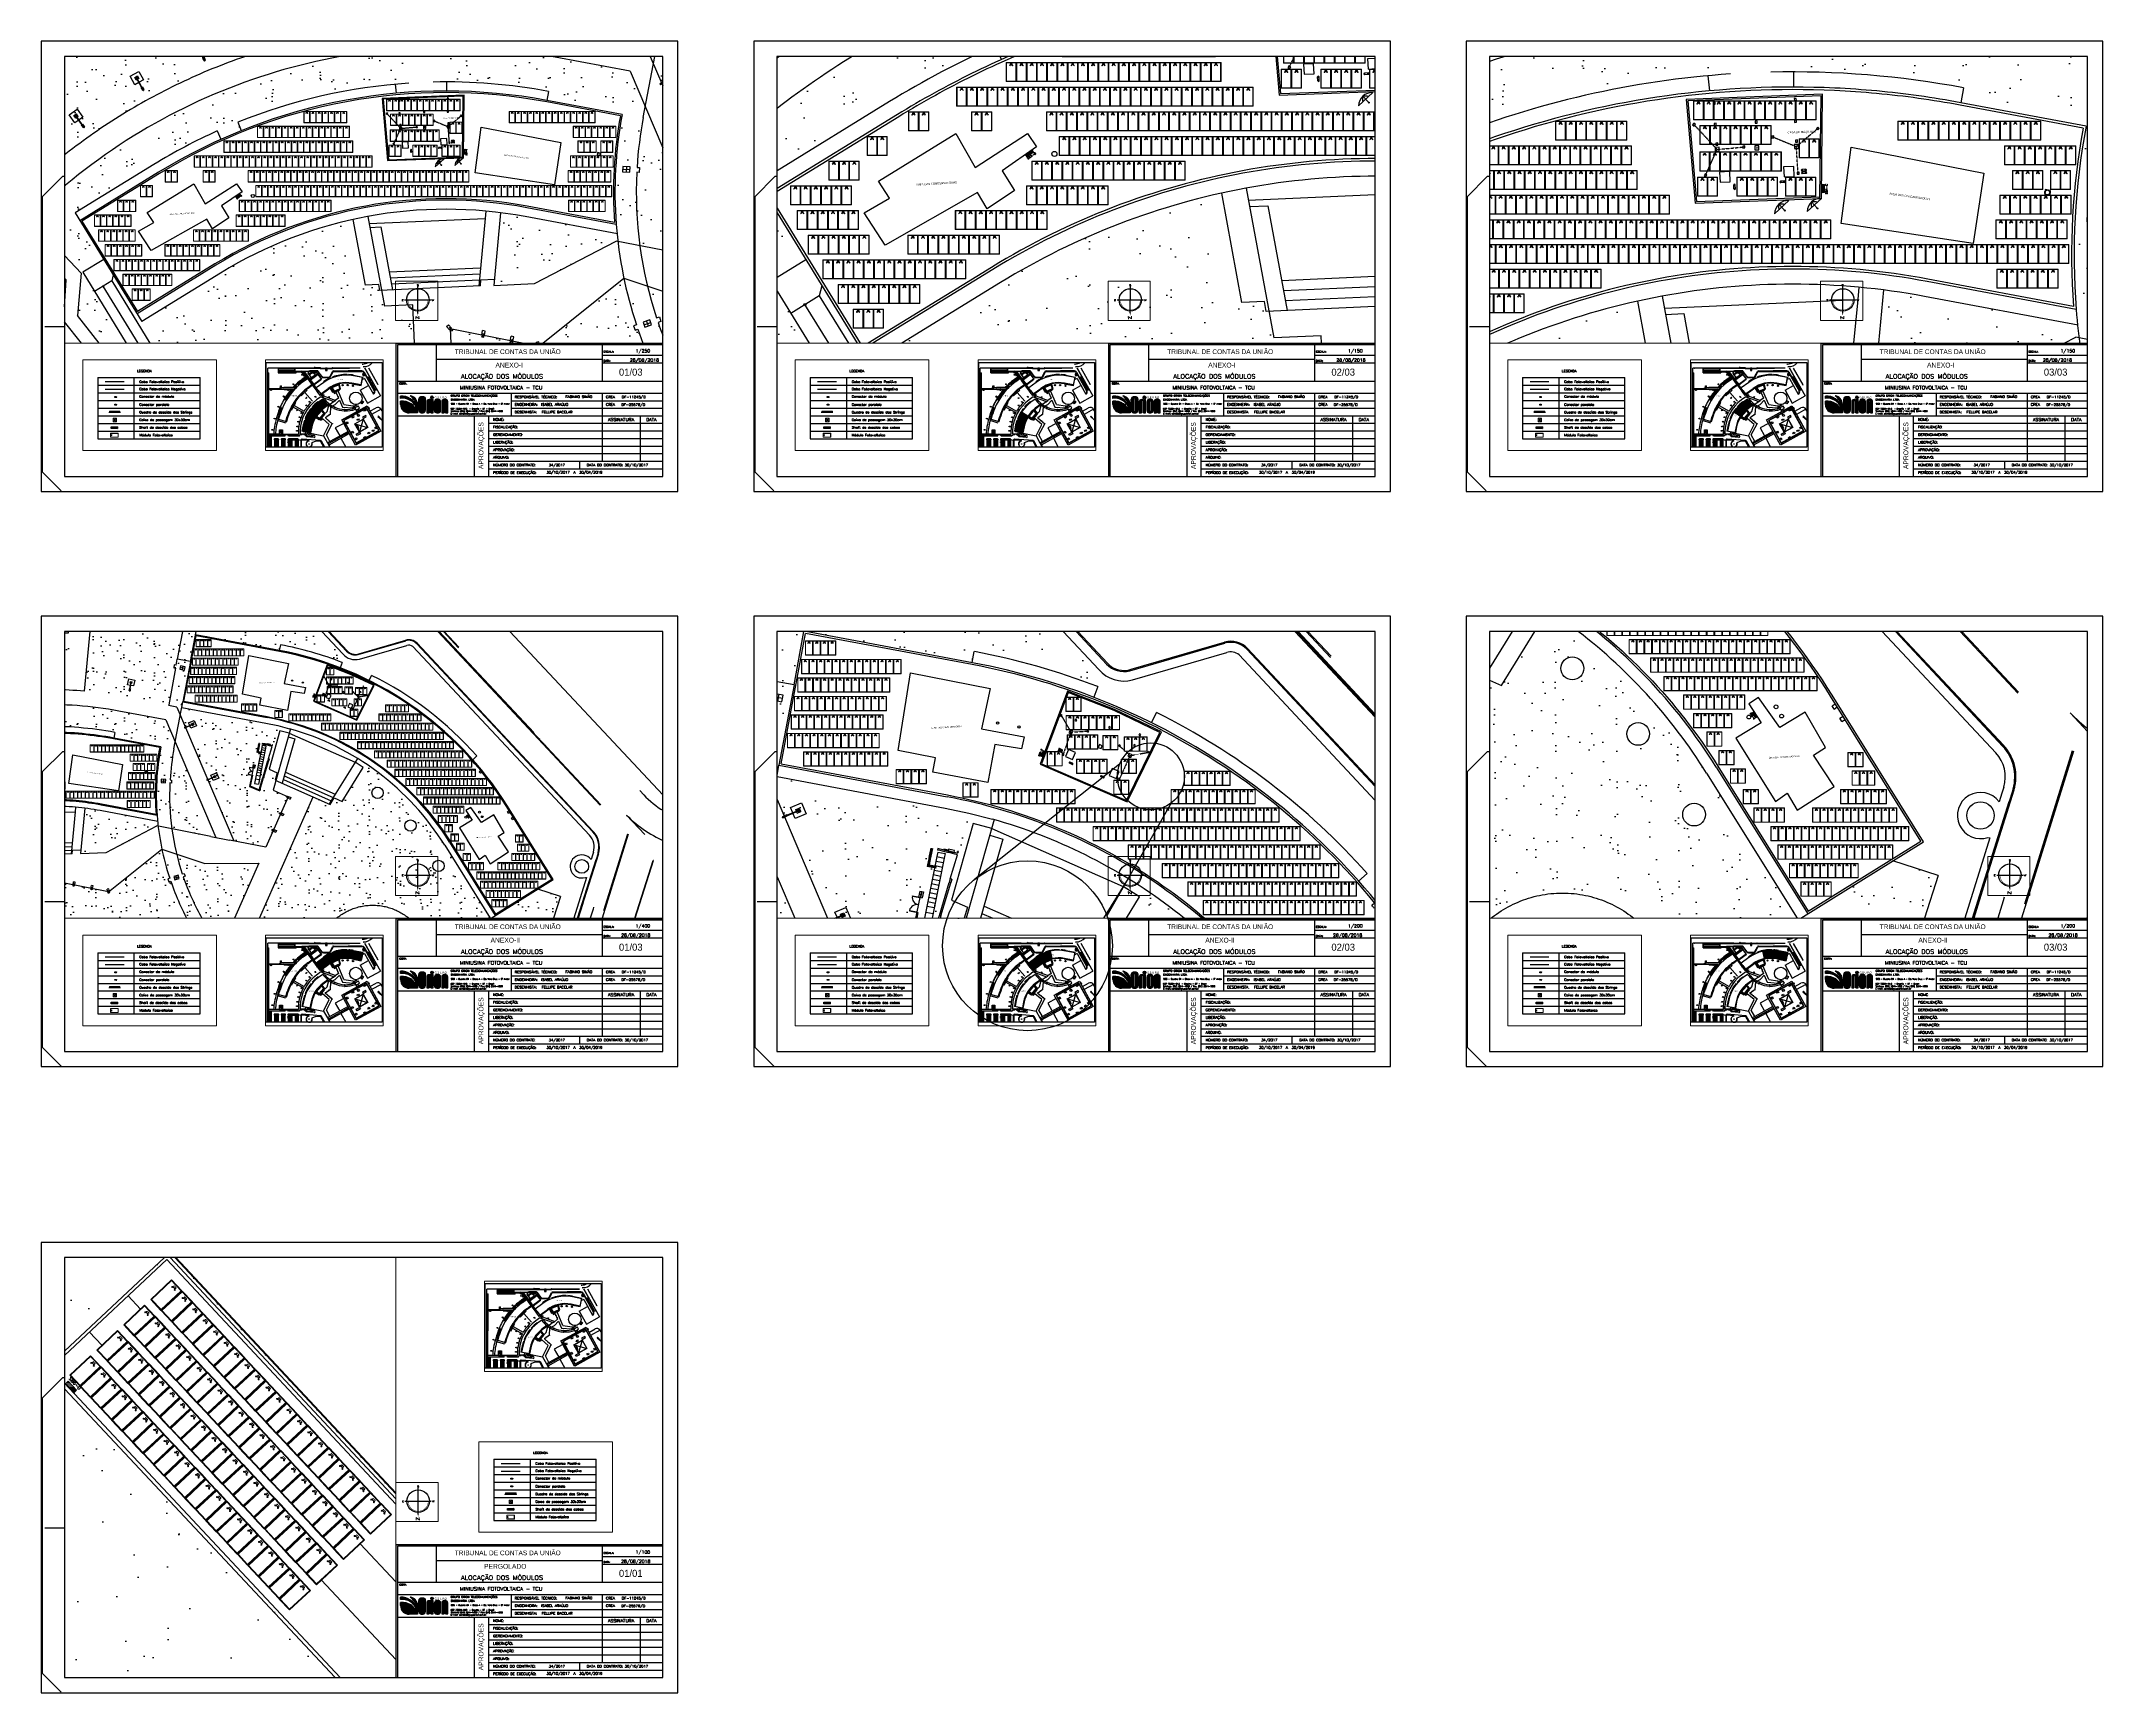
# Paper-space layout 'ALOCAÇÃO' of a CAD drawing. Header units: metres. Extents: x 994 to 2354, y -400 to 689.
# The model-space entities are those that its viewports show. They can reach past a viewport. Long polylines and large blocks are cut down to what shows.
import ezdxf
from ezdxf.enums import TextEntityAlignment as Align

# ---------------------------------------------------------------- set-up
doc = ezdxf.new("R2010")
doc.units = ezdxf.units.M
doc.header["$MEASUREMENT"] = 0
doc.linetypes.add('BSB2F2-ARQ-PLAN-CORE-13-15P-ZA$1${ Batten }', pattern=[0])
doc.linetypes.add('HIDDEN', pattern=[0.375, 0.25, -0.125])
doc.layers.get('0').update_dxf_attribs({"linetype": 'CONTINUOUS'})
doc.layers.get('Defpoints').update_dxf_attribs({"linetype": 'CONTINUOUS'})
for name, color, linetype in [('AA-REV', 2, 'CONTINUOUS'), ('ARQUITETURA', 253, 'CONTINUOUS'), ('CABO_MODULO_FV', 7, 'CONTINUOUS'), ('CARIMBO', 250, 'CONTINUOUS'), ('CONECTOR_MODULO_FV', 3, 'CONTINUOUS'), ('COPEX', 4, 'BSB2F2-ARQ-PLAN-CORE-13-15P-ZA$1${ Batten }'), ('ELE_ALVENARIA', 252, 'CONTINUOUS'), ('ELE_ELETROCALHA', 8, 'CONTINUOUS'), ('ELE_QUADROS', 4, 'CONTINUOUS'), ('ELETROCALHA', 2, 'CONTINUOUS'), ('GRADE DE ORDEM', 1, 'CONTINUOUS'), ('IEL - LEITO 500X100', 3, 'CONTINUOUS'), ('IMPLANTAÇÃO 1', 2, 'HIDDEN'), ('IMPLANTAÇÃO 2', 2, 'HIDDEN'), ('IMPLANTAÇÃO1', 1, 'CONTINUOUS'), ('IMPLANTAÇÃO2', 1, 'CONTINUOUS'), ('IMPLANTAÇÃO3', 1, 'CONTINUOUS'), ('IMPLANTAÇÃO4', 1, 'CONTINUOUS'), ('MÓDULOS FV', 7, 'CONTINUOUS'), ('SHAFT', 6, 'CONTINUOUS'), ('TEXTO', 1, 'CONTINUOUS')]:
    doc.layers.add(name, color=color, linetype=linetype)
for name, color, linetype, lineweight in [('Condulete', 3, 'CONTINUOUS', 9), ('MODULOS_PV', 2, 'CONTINUOUS', 9), ('String Box', 3, 'CONTINUOUS', 9)]:
    doc.layers.add(name, color=color, linetype=linetype, lineweight=lineweight)
doc.layers.add('FOLHA', color=7, linetype='CONTINUOUS', plot=False)
doc.styles.add('1-250', font='arial.ttf', dxfattribs={"height": 0.5})
doc.styles.add('140CL', font='ROMANS.SHX', dxfattribs={"height": 0.35})
doc.styles.add('ELÉTRICA', font='arial.ttf')
doc.styles.add('ENGECAD', font='arial.ttf')
doc.styles.add('NORMAL', font='romans.shx', dxfattribs={"width": 0.8, "height": 0.1})
doc.styles.add('ROMANS', font='arial.ttf')
doc.styles.add('ROMANT', font='romant', dxfattribs={"width": 1.5, "height": 0.12})
doc.styles.add('S', font='SIMPLEX.SHX', dxfattribs={"width": 1.1})
doc.styles.add('S1', font='GOTHIC.TTF')
doc.styles.add('S20', font='SIMPLEX.shx', dxfattribs={"width": 1.1, "height": 0.2})
doc.styles.add('T20', font='arial.ttf', dxfattribs={"width": 1.1, "height": 0.1})
doc.styles.add('TCU 4 mm', font='calibri.ttf')
pattern_1 = [(350.62296, (2542.1494, -799.737), (4.089919, 4.08927), [0, -4.56, 0, -5.1, 0, -4.875]), (320.623, (2542.149, -799.737), (9.808834, 1.91215), [0, -2.46, 0, -4.11, 0, -1.575]), (280.62296, (2539.627, -797.0435), (6.39856, -6.807323), [0, -1.5, 0, -5.4, 0, -7.05]), (270.623, (2539.627, -797.0435), (8.08648, -4.78256), [0, -0.75, 0, -3.54, 0, -4.05])]
pattern_2 = [(75, (1138.7298, -37.5073), (-0.42259255, 0.11323333), [])]
pattern_3 = [(75, (980.9816, -37.5073), (-0.42259255, 0.11323333), [])]
pattern_4 = [(75, (1075.61382, -41.7709), (-0.42259255, 0.11323333), [])]

# ---------------------------------------------------------------- blocks, each defined once
blk = doc.blocks.new('ORION A3')
h = blk.add_hatch(color=250)
h.dxf.hatch_style = 1
h.paths.add_polyline_path([(356.09, 1043.54), (356.09, 1042.37, 0.418707), (359.33, 1039.18), (362.51, 1039.18), (362.51, 1042.54, 0.357135), (359.76, 1045.57, -0.230704), (362.03, 1041.25, 0.367486), (356.09, 1045.52), (356.09, 1044.65, -0.44403), (362.34, 1039.31, 0.382658)])
h = blk.add_hatch(color=250)
h.dxf.hatch_style = 1
edge = h.paths.add_edge_path()
edge.add_ellipse((367.93, 1045.03), major_axis=(0.003, 0.536), ratio=0.887813, start_angle=0, end_angle=360)
h = blk.add_hatch(color=250)
h.dxf.hatch_style = 1
h.paths.add_polyline_path([(363.16, 1044.93, -0.155135), (363.63, 1045.18, -0.062833), (364.21, 1045.24), (364.24, 1045.24, -0.062833), (364.82, 1045.18, -0.155135), (365.3, 1044.93, -0.168639), (365.49, 1044.36), (365.49, 1040.18, -0.272327), (365.02, 1039.34, -0.116271), (364.24, 1039.18), (364.21, 1039.18, -0.116271), (363.43, 1039.34, -0.272327), (362.96, 1040.18), (362.96, 1044.36, -0.168639)])
edge = h.paths.add_edge_path(flags=16)
edge.add_spline(control_points=[(364.5, 1040.15), (364.5, 1040.08), (364.49, 1039.95), (364.49, 1039.75), (364.39, 1039.58), (364.29, 1039.57), (364.24, 1039.57)], knot_values=[0, 0, 0, 0, 0.012502, 0.027545, 0.039495, 0.047937, 0.047937, 0.047937, 0.047937], degree=3, periodic=0)
edge.add_line((364.24, 1039.57), (364.21, 1039.57))
edge.add_spline(control_points=[(364.21, 1039.57), (364.17, 1039.57), (364.06, 1039.58), (363.96, 1039.75), (363.96, 1039.95), (363.96, 1040.08), (363.95, 1040.15)], knot_values=[0, 0, 0, 0, 0.008442, 0.020392, 0.035435, 0.047937, 0.047937, 0.047937, 0.047937], degree=3, periodic=0)
edge.add_line((363.95, 1040.15), (363.95, 1044.28))
edge.add_spline(control_points=[(363.95, 1044.28), (363.95, 1044.36), (363.96, 1044.49), (363.99, 1044.67), (364.05, 1044.85), (364.17, 1044.85), (364.21, 1044.86)], knot_values=[0, 0, 0, 0, 0.016426, 0.025018, 0.039124, 0.047566, 0.047566, 0.047566, 0.047566], degree=3, periodic=0)
edge.add_line((364.21, 1044.86), (364.24, 1044.86))
edge.add_spline(control_points=[(364.24, 1044.86), (364.29, 1044.85), (364.41, 1044.85), (364.47, 1044.67), (364.5, 1044.49), (364.5, 1044.36), (364.5, 1044.28)], knot_values=[0, 0, 0, 0, 0.008442, 0.022548, 0.03114, 0.047566, 0.047566, 0.047566, 0.047566], degree=3, periodic=0)
edge.add_line((364.5, 1044.28), (364.5, 1040.15))
h = blk.add_hatch(color=250)
h.dxf.hatch_style = 1
h.paths.add_polyline_path([(365.97, 1039.26), (366.82, 1039.26), (366.82, 1043.42, -0.032464), (366.83, 1043.62, -0.191834), (366.99, 1043.86, -0.09726), (367.31, 1043.91), (367.31, 1044.24, 0.087193), (366.46, 1044.14, 0.312038), (365.99, 1043.59, 0.052279), (365.97, 1043.29)])
h = blk.add_hatch(color=250)
h.dxf.hatch_style = 1
h.paths.add_polyline_path([(368.35, 1044.25), (367.51, 1044.25), (367.51, 1039.26), (368.35, 1039.26)])
h = blk.add_hatch(color=250)
h.dxf.hatch_style = 1
h.paths.add_polyline_path([(370.52, 1044.26, -0.120969), (370.9, 1044.03, -0.168608), (371.13, 1043.45), (371.13, 1040.04, -0.057329), (371.12, 1039.89, -0.312885), (370.66, 1039.29, -0.082059), (370.01, 1039.19), (370.01, 1039.19, -0.083951), (369.34, 1039.29, -0.306636), (368.9, 1039.89, -0.050059), (368.89, 1040.04), (368.89, 1043.45, -0.168608), (369.12, 1044.03, -0.120969), (369.49, 1044.26, -0.071735), (369.98, 1044.33), (370.01, 1044.33), (370.03, 1044.33, -0.071735)])
edge = h.paths.add_edge_path(flags=16)
edge.add_spline(control_points=[(369.74, 1043.52), (369.74, 1043.59), (369.74, 1043.7), (369.77, 1043.85), (369.82, 1044), (369.92, 1044.01), (369.96, 1044.01)], knot_values=[0, 0, 0, 0, 0.013906, 0.021179, 0.033121, 0.040267, 0.040267, 0.040267, 0.040267], degree=3, periodic=0)
edge.add_line((369.96, 1044.01), (370.05, 1044.01))
edge.add_spline(control_points=[(370.05, 1044.01), (370.09, 1044.01), (370.19, 1044), (370.25, 1043.85), (370.27, 1043.7), (370.27, 1043.59), (370.28, 1043.52)], knot_values=[0, 0, 0, 0, 0.007146, 0.019088, 0.026362, 0.040267, 0.040267, 0.040267, 0.040267], degree=3, periodic=0)
edge.add_line((370.28, 1043.52), (370.28, 1040.02))
edge.add_spline(control_points=[(370.28, 1040.02), (370.27, 1039.97), (370.27, 1039.85), (370.27, 1039.69), (370.18, 1039.54), (370.09, 1039.53), (370.05, 1039.53)], knot_values=[0, 0, 0, 0, 0.012502, 0.027545, 0.039495, 0.047934, 0.047934, 0.047934, 0.047934], degree=3, periodic=0)
edge.add_line((370.05, 1039.53), (369.96, 1039.53))
edge.add_spline(control_points=[(369.96, 1039.53), (369.92, 1039.53), (369.83, 1039.54), (369.75, 1039.69), (369.75, 1039.85), (369.74, 1039.97), (369.74, 1040.02)], knot_values=[0, 0, 0, 0, 0.007146, 0.017263, 0.029998, 0.040581, 0.040581, 0.040581, 0.040581], degree=3, periodic=0)
edge.add_line((369.74, 1040.02), (369.74, 1043.52))
h = blk.add_hatch(color=250)
h.dxf.hatch_style = 1
edge = h.paths.add_edge_path()
edge.add_spline(control_points=[(372.43, 1043.5), (372.44, 1043.57), (372.44, 1043.68), (372.46, 1043.84), (372.52, 1043.99), (372.62, 1043.99), (372.66, 1044)], knot_values=[0, 0, 0, 0, 0.013913, 0.021187, 0.033129, 0.040275, 0.040275, 0.040275, 0.040275], degree=3, periodic=0)
edge.add_line((372.66, 1044), (372.75, 1044))
edge.add_spline(control_points=[(372.75, 1044), (372.79, 1043.99), (372.89, 1043.99), (372.94, 1043.84), (372.97, 1043.68), (372.97, 1043.57), (372.97, 1043.5)], knot_values=[0, 0, 0, 0, 0.007146, 0.019088, 0.026362, 0.040298, 0.040298, 0.040298, 0.040298], degree=3, periodic=0)
edge.add_line((372.97, 1043.5), (372.97, 1039.26))
edge.add_line((372.97, 1039.26), (373.82, 1039.26))
edge.add_line((373.82, 1039.26), (373.82, 1043.41))
edge.add_arc((372.98, 1043.44), 0.838, 358.0292, 431.95586)
edge.add_arc((372.81, 1043.07), 1.24, 69.85938, 87.88947)
edge.add_line((372.86, 1044.31), (372.54, 1044.31))
edge.add_arc((372.59, 1043.07), 1.24, 92.11053, 110.14062)
edge.add_arc((372.42, 1043.44), 0.838, 108.04414, 181.9708)
edge.add_line((371.58, 1043.41), (371.58, 1039.26))
edge.add_line((371.58, 1039.26), (372.43, 1039.26))
edge.add_line((372.43, 1039.26), (372.43, 1043.5))
at = {"color": 250}
for p, q in [((364.21, 1039.57, 405.98), (364.24, 1039.57, 405.98)), ((367.31, 1044.24, 405.98), (367.31, 1043.91, 405.98)), ((367.5, 1044.25, 405.98), (368.35, 1044.25, 405.98)), ((369.96, 1039.53, 405.98), (370.05, 1039.53, 405.98))]:
    blk.add_line(p, q, dxfattribs=at)
at = {"color": 250, "elevation": 405.98}
for points in [[(356.09, 1044.65), (356.09, 1045.52)], [(356.09, 1042.38), (356.09, 1043.54)], [(362.51, 1042.54), (362.51, 1039.18), (359.33, 1039.18)], [(362.96, 1040.18), (362.96, 1044.36)], [(363.95, 1044.28), (363.95, 1040.15)], [(364.24, 1045.24), (364.21, 1045.24)], [(364.21, 1044.86), (364.24, 1044.86)], [(364.21, 1039.18), (364.24, 1039.18)], [(364.5, 1044.28), (364.5, 1040.15)], [(365.49, 1040.18), (365.49, 1044.36)], [(365.97, 1043.29), (365.97, 1039.26)], [(365.97, 1039.26), (366.82, 1039.26)], [(366.82, 1043.42), (366.82, 1039.26)], [(367.51, 1039.26), (367.51, 1044.25)], [(367.51, 1039.26), (368.35, 1039.26)], [(368.35, 1039.26), (368.35, 1044.25)], [(368.89, 1040.04), (368.89, 1043.45)], [(369.74, 1043.52), (369.74, 1040.02)], [(369.96, 1044.01), (370.05, 1044.01)], [(369.99, 1044.33), (370.01, 1044.33)], [(370.03, 1044.33), (370.01, 1044.33)], [(370.01, 1039.19), (370.03, 1039.19)], [(370.28, 1043.52), (370.28, 1040.02)], [(371.13, 1040.04), (371.13, 1043.45)], [(371.58, 1043.41), (371.58, 1039.26)], [(371.58, 1039.26), (372.43, 1039.26)], [(372.43, 1043.5), (372.43, 1039.26)], [(372.86, 1044.31), (372.54, 1044.31)], [(372.66, 1044), (372.75, 1044)], [(372.97, 1039.26), (372.97, 1043.5)], [(372.97, 1039.26), (373.82, 1039.26)], [(373.82, 1039.26), (373.82, 1043.41)]]:
    blk.add_lwpolyline(points, dxfattribs=at)
at = {"color": 250}
for centre, radius, start, end in [((356.55, 1039.89, 405.98), 5.65, 13.91325, 94.624), ((359.28, 1042.37, 405.98), 3.24, 2.88488, 81.4985), ((356.46, 1041.09, 405.98), 5.57, 1.69349, 53.65777), ((356.8, 1039.16, 405.98), 5.54, 1.58537, 97.35597), ((356.86, 1037.94, 405.98), 5.65, 14.05305, 97.81202), ((359.28, 1042.37, 405.98), 3.19, 179.90323, 270.97435), ((363.87, 1044.36, 405.98), 0.91, 141.71099, 180.07681), ((363.91, 1040.16, 405.98), 0.944, 178.82983, 239.76496), ((363.79, 1044.31, 405.98), 0.887, 100.56916, 135.84237), ((364.17, 1040.92, 405.98), 1.74, 244.96848, 271.49667), ((364.15, 1042.91, 405.98), 2.33, 88.5142, 102.89553), ((364.3, 1042.91, 405.98), 2.33, 77.10447, 91.4858), ((364.29, 1040.92, 405.98), 1.74, 268.50333, 295.03152), ((364.66, 1044.31, 405.98), 0.887, 44.15763, 79.43084), ((364.55, 1040.16, 405.98), 0.944, 300.23504, 1.17017), ((364.58, 1044.36, 405.98), 0.91, 359.92319, 38.28901), ((367.41, 1043.35, 405.98), 1.44, 170.31208, 182.28268), ((366.62, 1043.52, 405.98), 0.636, 104.2471, 173.5667), ((367.18, 1041.78, 405.98), 2.47, 86.99965, 106.93249), ((368.33, 1043.39, 405.98), 1.52, 171.13008, 178.56772), ((367.21, 1043.55, 405.98), 0.38, 125.96454, 169.40197), ((367.27, 1043.05, 405.98), 0.856, 87.45205, 109.67259), ((369.85, 1043.42, 405.98), 0.955, 139.76443, 178.04637), ((369.69, 1040.02, 405.98), 0.797, 178.49834, 189.96141), ((369.56, 1039.92, 405.98), 0.659, 182.70132, 250.89093), ((369.77, 1043.38, 405.98), 0.925, 107.32328, 134.91332), ((369.97, 1041.2, 405.98), 2.01, 251.77402, 270.96921), ((369.98, 1042.61, 405.98), 1.73, 89.83902, 106.41226), ((370.04, 1041.2, 405.98), 2.01, 269.03079, 288.22598), ((370.03, 1042.61, 405.98), 1.73, 73.58774, 90.16098), ((370.25, 1043.38, 405.98), 0.925, 45.08668, 72.67672), ((370.46, 1039.92, 405.98), 0.659, 289.10907, 357.29868), ((370.17, 1043.42, 405.98), 0.955, 1.95363, 40.23557), ((370.43, 1040.01, 405.98), 0.696, 349.62287, 2.74726), ((372.42, 1043.44, 405.98), 0.838, 108.04414, 181.9708), ((372.59, 1043.07, 405.98), 1.24, 92.11053, 110.14062), ((372.81, 1043.07, 405.98), 1.24, 69.85938, 87.88947), ((372.98, 1043.44, 405.98), 0.838, 358.0292, 71.95586)]:
    blk.add_arc(centre, radius, start, end, dxfattribs=at)
blk.add_ellipse((367.93, 1045.03, 405.98), major_axis=(0.003, 0.536), ratio=0.887813, dxfattribs=at)
for points in [[(363.95, 1044.28, 405.98), (363.96, 1044.52, 405.98), (363.99, 1044.65, 405.98), (364.09, 1044.83, 405.98), (364.21, 1044.86, 405.98)], [(363.95, 1040.15, 405.98), (363.96, 1039.96, 405.98), (363.99, 1039.74, 405.98), (364.09, 1039.59, 405.98), (364.21, 1039.57, 405.98)], [(364.5, 1044.28, 405.98), (364.49, 1044.52, 405.98), (364.47, 1044.65, 405.98), (364.37, 1044.83, 405.98), (364.24, 1044.86, 405.98)], [(364.5, 1040.15, 405.98), (364.5, 1039.96, 405.98), (364.47, 1039.74, 405.98), (364.37, 1039.59, 405.98), (364.24, 1039.57, 405.98)], [(369.74, 1043.52, 405.98), (369.75, 1043.73, 405.98), (369.77, 1043.83, 405.98), (369.86, 1043.99, 405.98), (369.96, 1044.01, 405.98)], [(369.74, 1040.02, 405.98), (369.75, 1039.86, 405.98), (369.77, 1039.67, 405.98), (369.86, 1039.55, 405.98), (369.96, 1039.53, 405.98)], [(370.28, 1043.52, 405.98), (370.27, 1043.73, 405.98), (370.25, 1043.83, 405.98), (370.16, 1043.99, 405.98), (370.05, 1044.01, 405.98)], [(370.28, 1040.02, 405.98), (370.27, 1039.86, 405.98), (370.25, 1039.67, 405.98), (370.16, 1039.55, 405.98), (370.05, 1039.53, 405.98)], [(372.43, 1043.5, 405.98), (372.44, 1043.71, 405.98), (372.46, 1043.82, 405.98), (372.55, 1043.97, 405.98), (372.66, 1044, 405.98)], [(372.97, 1043.5, 405.98), (372.96, 1043.71, 405.98), (372.94, 1043.82, 405.98), (372.85, 1043.97, 405.98), (372.75, 1044, 405.98)]]:
    blk.add_spline(points, degree=3, dxfattribs=at)
at = {"color": 250, "insert": (368.9, 1045.37, 405.98), "char_height": 0.7484, "attachment_point": 1}
blk.add_mtext_dynamic_manual_height_columns('{\\fCalibri|b0|i0|c0|p34;G R U P O}', width=4.5463, gutter_width=1, heights=[0], dxfattribs=at)
blk = doc.blocks.new('modulo')
at = {"layer": 'MODULOS_PV', "color": 8}
for p, q in [((-0.7514, 2.0137), (-0.753, 2.0632)), ((-1.381, 1.3415), (-1.4305, 1.3399)), ((0.5769, 0.7695), (0.6264, 0.7711)), ((-0.0527, 0.0973), (-0.0511, 0.0479))]:
    blk.add_line(p, q, dxfattribs=at)
for points in [[(-1.4305, 1.3399), (-0.753, 2.0632), (0.6264, 0.7711), (-0.0511, 0.0479)], [(-1.381, 1.3415), (-0.7514, 2.0137), (0.5769, 0.7695), (-0.0527, 0.0973)]]:
    blk.add_lwpolyline(points, close=True, dxfattribs=at)
for points in [[(-0.8776, 1.5814), (-0.8567, 1.5618), (-0.8697, 1.5479), (-0.8906, 1.5674)], [(-0.9558, 1.4978), (-0.9349, 1.4782), (-0.9219, 1.4922), (-0.9428, 1.5117)]]:
    blk.add_lwpolyline(points, dxfattribs=at)
blk.add_circle((-0.7927, 1.5912), 0.0332, dxfattribs=at)
at = {"layer": 'MODULOS_PV', "color": 1}
blk.add_circle((-0.9628, 1.4031), 0.0332, dxfattribs=at)
at = {"layer": 'MODULOS_PV', "color": 8}
blk.add_open_spline([(-0.9855, 1.4734), (-1.0063, 1.4928), (-1.0271, 1.5123), (-1.0479, 1.5318), (-1.0484, 1.5325), (-1.0492, 1.5336), (-1.0492, 1.5364), (-1.0483, 1.538), (-1.0477, 1.5393), (-1.0068, 1.583), (-0.9659, 1.6266), (-0.925, 1.6703), (-0.9238, 1.671), (-0.9221, 1.672), (-0.9194, 1.6722), (-0.9182, 1.6715), (-0.9175, 1.671), (-0.8967, 1.6515), (-0.8759, 1.6321), (-0.8551, 1.6126), (-0.8546, 1.6119), (-0.8538, 1.6108), (-0.8538, 1.608), (-0.8547, 1.6063), (-0.8553, 1.6051), (-0.8962, 1.5614), (-0.9372, 1.5177), (-0.9781, 1.4741), (-0.9793, 1.4733), (-0.9809, 1.4724), (-0.9836, 1.4722), (-0.9848, 1.4729), (-0.9855, 1.4734)], degree=3, knots=[0, 0, 0, 0, 1, 1, 1, 1.002534, 1.003925, 1.008052, 1.008052, 1.008052, 2.008052, 2.008052, 2.008052, 2.012179, 2.01357, 2.016104, 2.016104, 2.016104, 3.016104, 3.016104, 3.016104, 3.018638, 3.02003, 3.024156, 3.024156, 3.024156, 4.024156, 4.024156, 4.024156, 4.028283, 4.029675, 4.032208, 4.032208, 4.032208, 4.032208], dxfattribs=at)
at = {"layer": 'MODULOS_PV', "color": 8, "insert": (-0.8265, 1.5974), "char_height": 0.0572, "width": 0.107479, "attachment_point": 1, "rotation": 46.87223}
blk.add_mtext('-', dxfattribs=at)
at = {"layer": 'MODULOS_PV', "color": 1, "insert": (-0.9969, 1.4092), "char_height": 0.0572, "width": 0.107479, "attachment_point": 1, "rotation": 46.87223}
blk.add_mtext('+', dxfattribs=at)
blk = doc.blocks.new('CAIXA DE PASSAGEM 30x30')
at = {"layer": 'Condulete'}
for p, q in [((1935.0319, -1138.3663), (1935.0319, -1138.0663)), ((1935.0319, -1138.0663), (1935.3319, -1138.0663)), ((1935.3319, -1138.0663), (1935.0319, -1138.3663)), ((1935.0319, -1138.0663), (1935.3319, -1138.3663)), ((1935.3319, -1138.0663), (1935.3319, -1138.3663)), ((1935.3319, -1138.3663), (1935.0319, -1138.3663))]:
    blk.add_line(p, q, dxfattribs=at)
blk = doc.blocks.new('CONECTOR_PLACA')
at = {"layer": 'CONECTOR_MODULO_FV'}
blk.add_hatch(color=256, dxfattribs=at).paths.add_polyline_path([(-0.00064, -0.01805), (0.00064, -0.01805), (0.00064, -0.02431), (0, -0.02431), (-0.00064, -0.02431)])
for p, q in [((0, 0), (-0.00602, 0)), ((-0.00602, 0), (-0.00602, -0.01805)), ((0.00602, 0), (0, 0.00001)), ((0.00602, -0.01805), (0.00602, 0)), ((-0.00602, -0.01805), (0.00602, -0.01805)), ((-0.00064, -0.01805), (-0.00064, -0.02431)), ((0.00064, -0.01805), (0.00064, -0.02431))]:
    blk.add_line(p, q, dxfattribs=at)
for points in [[(-0.00245, -0.01805), (-0.00245, -0.02162), (-0.00136, -0.02267), (-0.00136, -0.02431), (0, -0.02431)], [(0.00245, -0.01805), (0.00245, -0.02162), (0.00136, -0.02267), (0.00136, -0.02431), (0, -0.02431)]]:
    blk.add_lwpolyline(points, dxfattribs=at)
blk = doc.blocks.new('CONECTOR ORION')
at = {"layer": 'CONECTOR_MODULO_FV', "true_color": 0xf8d731}
blk.add_hatch(color=40, dxfattribs=at).paths.add_polyline_path([(-537.82181, -669.53627), (-537.82181, -669.53756), (-537.81555, -669.53756), (-537.81555, -669.53692), (-537.81555, -669.53627)])
at = {"layer": 'CONECTOR_MODULO_FV', "color": 40, "true_color": 0xf8d731}
for p, q in [((-537.83986, -669.53692), (-537.83986, -669.5309)), ((-537.83986, -669.5309), (-537.82181, -669.5309)), ((-537.82181, -669.5309), (-537.82181, -669.54293)), ((-537.83986, -669.54293), (-537.83987, -669.53692)), ((-537.82181, -669.53627), (-537.81555, -669.53627)), ((-537.82181, -669.53756), (-537.81555, -669.53756)), ((-537.82181, -669.54293), (-537.83986, -669.54293))]:
    blk.add_line(p, q, dxfattribs=at)
for points in [[(-537.82181, -669.53447), (-537.81824, -669.53447), (-537.81719, -669.53555), (-537.81555, -669.53555), (-537.81555, -669.53692)], [(-537.82181, -669.53936), (-537.81824, -669.53936), (-537.81719, -669.53828), (-537.81555, -669.53828), (-537.81555, -669.53692)]]:
    blk.add_lwpolyline(points, dxfattribs=at)
blk = doc.blocks.new('IEL - FURO ELETROCALHA')
at = {"layer": 'IEL - LEITO 500X100'}
for p, q in [((-0.0065, 0.01), (0.0065, 0.01)), ((-0.0065, 0), (0.0065, 0))]:
    blk.add_line(p, q, dxfattribs=at)
for centre, start, end in [((-0.0065, 0.005), 90, 270), ((0.0065, 0.005), 270, 90)]:
    blk.add_arc(centre, 0.005, start, end, dxfattribs=at)
blk = doc.blocks.new('IEL - LEITO 500x100x3000')
at = {"layer": 'ELE_ELETROCALHA'}
for p, q in [((-0.269, -0.125), (-0.269, 2.919)), ((-0.25, 2.919), (-0.269, 2.919)), ((-0.25, -0.125), (-0.25, 2.919)), ((0.25, -0.125), (0.25, 2.919)), ((0.269, 2.919), (0.25, 2.919)), ((0.269, -0.125), (0.269, 2.919)), ((-0.25, 2.838), (0.25, 2.838)), ((-0.25, 2.833), (0.25, 2.833)), ((-0.25, 2.805), (0.25, 2.805)), ((-0.25, 2.8), (0.25, 2.8)), ((-0.25, 2.638), (0.25, 2.638)), ((-0.25, 2.6), (0.25, 2.6)), ((-0.25, 2.438), (0.25, 2.438)), ((-0.25, 2.433), (0.25, 2.433)), ((-0.25, 2.405), (0.25, 2.405)), ((-0.25, 2.4), (0.25, 2.4)), ((-0.25, 2.238), (0.25, 2.238)), ((-0.25, 2.2), (0.25, 2.2)), ((-0.25, 2.038), (0.25, 2.038)), ((-0.25, 2.033), (0.25, 2.033)), ((-0.25, 2.005), (0.25, 2.005)), ((-0.25, 2), (0.25, 2)), ((-0.25, 1.838), (0.25, 1.838)), ((-0.25, 1.8), (0.25, 1.8)), ((-0.25, 1.638), (0.25, 1.638)), ((-0.25, 1.633), (0.25, 1.633)), ((-0.25, 1.605), (0.25, 1.605)), ((-0.25, 1.6), (0.25, 1.6)), ((-0.25, 1.438), (0.25, 1.438)), ((-0.25, 1.4), (0.25, 1.4)), ((-0.25, 1.238), (0.25, 1.238)), ((-0.25, 1.233), (0.25, 1.233)), ((-0.25, 1.205), (0.25, 1.205)), ((-0.25, 1.2), (0.25, 1.2)), ((-0.25, 1.038), (0.25, 1.038)), ((-0.25, 1), (0.25, 1)), ((-0.25, 0.838), (0.25, 0.838)), ((-0.25, 0.833), (0.25, 0.833)), ((-0.25, 0.805), (0.25, 0.805)), ((-0.25, 0.8), (0.25, 0.8)), ((-0.25, 0.638), (0.25, 0.638)), ((-0.25, 0.6), (0.25, 0.6)), ((-0.25, 0.438), (0.25, 0.438)), ((-0.25, 0.433), (0.25, 0.433)), ((-0.25, 0.405), (0.25, 0.405)), ((-0.25, 0.4), (0.25, 0.4)), ((-0.25, 0.238), (0.25, 0.238)), ((-0.25, 0.2), (0.25, 0.2)), ((-0.25, 0.038), (0.25, 0.038)), ((-0.25, 0.033), (0.25, 0.033)), ((-0.25, 0.005), (0.25, 0.005)), ((-0.25, 0), (0.25, 0))]:
    blk.add_line(p, q, dxfattribs=at)
for p in [(-0.2195, 2.814), (-0.1585, 2.814), (-0.0975, 2.814), (-0.0365, 2.814), (0.0245, 2.814), (0.0855, 2.814), (0.1465, 2.814), (0.2075, 2.814), (-0.2195, 2.614), (-0.1585, 2.614), (-0.0975, 2.614), (-0.0365, 2.614), (0.0245, 2.614), (0.0855, 2.614), (0.1465, 2.614), (0.2075, 2.614), (-0.2195, 2.414), (-0.1585, 2.414), (-0.0975, 2.414), (-0.0365, 2.414), (0.0245, 2.414), (0.0855, 2.414), (0.1465, 2.414), (0.2075, 2.414), (-0.2195, 2.214), (-0.1585, 2.214), (-0.0975, 2.214), (-0.0365, 2.214), (0.0245, 2.214), (0.0855, 2.214), (0.1465, 2.214), (0.2075, 2.214), (-0.2195, 2.014), (-0.1585, 2.014), (-0.0975, 2.014), (-0.0365, 2.014), (0.0245, 2.014), (0.0855, 2.014), (0.1465, 2.014), (0.2075, 2.014), (-0.2195, 1.814), (-0.1585, 1.814), (-0.0975, 1.814), (-0.0365, 1.814), (0.0245, 1.814), (0.0855, 1.814), (0.1465, 1.814), (0.2075, 1.814), (-0.2195, 1.614), (-0.1585, 1.614), (-0.0975, 1.614), (-0.0365, 1.614), (0.0245, 1.614), (0.0855, 1.614), (0.1465, 1.614), (0.2075, 1.614), (-0.2195, 1.414), (-0.1585, 1.414), (-0.0975, 1.414), (-0.0365, 1.414), (0.0245, 1.414), (0.0855, 1.414), (0.1465, 1.414), (0.2075, 1.414), (-0.2195, 1.214), (-0.1585, 1.214), (-0.0975, 1.214), (-0.0365, 1.214), (0.0245, 1.214), (0.0855, 1.214), (0.1465, 1.214), (0.2075, 1.214), (-0.2195, 1.014), (-0.1585, 1.014), (-0.0975, 1.014), (-0.0365, 1.014), (0.0245, 1.014), (0.0855, 1.014), (0.1465, 1.014), (0.2075, 1.014), (-0.2195, 0.814), (-0.1585, 0.814), (-0.0975, 0.814), (-0.0365, 0.814), (0.0245, 0.814), (0.0855, 0.814), (0.1465, 0.814), (0.2075, 0.814), (-0.2195, 0.614), (-0.1585, 0.614), (-0.0975, 0.614), (-0.0365, 0.614), (0.0245, 0.614), (0.0855, 0.614), (0.1465, 0.614), (0.2075, 0.614), (-0.2195, 0.414), (-0.1585, 0.414), (-0.0975, 0.414), (-0.0365, 0.414), (0.0245, 0.414), (0.0855, 0.414), (0.1465, 0.414), (0.2075, 0.414), (-0.2195, 0.214), (-0.1585, 0.214), (-0.0975, 0.214), (-0.0365, 0.214), (0.0245, 0.214), (0.0855, 0.214), (0.1465, 0.214), (0.2075, 0.214), (-0.2195, 0.014), (-0.1585, 0.014), (-0.0975, 0.014), (-0.0365, 0.014), (0.0245, 0.014), (0.0855, 0.014), (0.1465, 0.014), (0.2075, 0.014)]:
    blk.add_blockref('IEL - FURO ELETROCALHA', p, dxfattribs=at)

msp = doc.modelspace()

# ---------------------------------------------------------------- hatches: boundary and pattern name
at = {"layer": 'ARQUITETURA'}
h = msp.add_hatch(dxfattribs=at)
h.set_pattern_fill('AR-SAND', color=116, scale=3, angle=-46.87704, style=0)
h.set_pattern_definition(pattern_1)
edge = h.paths.add_edge_path()
edge.add_line((3051.2202, -1104.1812), (3050.251, -1103.1463))
edge.add_line((3050.251, -1103.1463), (3057.6779, -1096.1907))
edge.add_line((3057.6779, -1096.1907), (3042.3014, -1079.7722))
edge.add_line((3042.3014, -1079.7722), (3034.716, -1086.8762))
edge.add_line((3034.716, -1086.8762), (3035.8783, -1088.1172))
edge.add_line((3035.8783, -1088.1172), (3009.4705, -1112.849))
edge.add_line((3009.4705, -1112.849), (3028.3756, -1133.0352))
edge.add_line((3028.3756, -1133.0352), (3032.025, -1129.6174))
edge.add_line((3032.025, -1129.6174), (3033.8365, -1131.5516))
edge.add_line((3033.8365, -1131.5516), (3030.187, -1134.9694))
edge.add_line((3030.187, -1134.9694), (3048.4468, -1154.4666))
edge.add_arc((3048.8604, -1312.356), 157.89, 75.303985, 90.150089, ccw=False)
edge.add_line((3088.9156, -1159.6314), (3091.2104, -1147.3564))
edge.add_arc((3086.3928, -1146.4618), 4.9, -10.52034, 43.12316)
edge.add_line((3089.9692, -1143.1123), (3078.4154, -1130.7756))
edge.add_line((3078.4154, -1130.7756), (3076.9542, -1132.144))
edge.add_line((3076.9542, -1132.144), (3050.9782, -1104.4078))
edge.add_line((3050.9782, -1104.4078), (3051.2202, -1104.1812))
h.paths.add_polyline_path([(3088.7827, -1158.3186), (3087.5537, -1158.0903), (3089.8065, -1145.1992), (3091.1036, -1145.158)])
h = msp.add_hatch(dxfattribs=at)
h.set_pattern_fill('ANSI31', color=256, scale=1.749747, angle=118.8118)
h.set_pattern_definition([(163.8118, (3326.9743, -1250.16425), (-0.06097725, -0.21004648), [])])
h.paths.add_polyline_path([(3304.066, -1117.1449), (3293.5016, -1097.9377), (3274.2852, -1108.5072), (3284.8496, -1127.7144)])
h.paths.add_polyline_path([(3303.7809, -1117.0621), (3293.4189, -1098.2229), (3274.5704, -1108.59), (3284.9324, -1127.4292)], flags=16)
h.paths.add_polyline_path([(3284.7203, -1124.8192), (3284.0981, -1123.6879), (3284.9694, -1123.2087), (3285.5916, -1124.3399)], flags=0)
h.paths.add_polyline_path([(3285.6587, -1121.2286), (3284.9544, -1119.948), (3287.645, -1118.4681), (3288.3494, -1119.7487)], flags=0)
h.paths.add_polyline_path([(3291.6705, -1123.6277), (3291.2076, -1122.7861), (3292.4428, -1122.1068), (3292.9056, -1122.9483)], flags=0)
h.paths.add_polyline_path([(3281.6736, -1119.3691), (3280.9667, -1118.0839), (3281.921, -1117.5591), (3282.6279, -1118.8443)], flags=0)
h.paths.add_polyline_path([(3283.8292, -1111.2855), (3287.6053, -1118.1509), (3294.4885, -1114.3651)], flags=0)
h.paths.add_polyline_path([(3286.4577, -1115.7135), (3285.1119, -1113.2666), (3285.7189, -1112.9328), (3286.7061, -1113.94), (3287.0398, -1115.3934)], flags=0)
h.paths.add_polyline_path([(3295.1938, -1119.9254), (3294.6794, -1118.9902), (3295.9156, -1118.3102), (3296.43, -1119.2455)], flags=0)
h.paths.add_polyline_path([(3298.7485, -1117.9262), (3298.2534, -1117.0262), (3299.4692, -1116.3575), (3299.9642, -1117.2575)], flags=0)
h.paths.add_polyline_path([(3277.1922, -1111.3752), (3276.5019, -1110.1202), (3277.4179, -1109.6164), (3278.1081, -1110.8714)], flags=0)
h.paths.add_polyline_path([(3286.0794, -1108.704), (3285.6261, -1107.8799), (3286.8441, -1107.21), (3287.2973, -1108.0341)], flags=0)
h.paths.add_polyline_path([(3301.266, -1115.7116), (3300.5982, -1114.4976), (3301.4441, -1114.0323), (3302.1119, -1115.2463)], flags=0)
h.paths.add_polyline_path([(3281.6588, -1106.5235), (3281.146, -1105.5913), (3282.4608, -1104.8681), (3282.9735, -1105.8003)], flags=0)
h.paths.add_polyline_path([(3290.7119, -1106.7765), (3290.1761, -1105.8024), (3292.8587, -1104.3269), (3293.3945, -1105.301)], flags=0)
h.paths.add_polyline_path([(3286.685, -1105.1615), (3285.7723, -1103.502), (3286.7896, -1102.9424), (3287.7024, -1104.6019)], flags=0)
h.paths.add_polyline_path([(3291.7832, -1100.8352), (3291.2685, -1099.8995), (3292.5872, -1099.1742), (3293.1019, -1100.1099)], flags=0)
h = msp.add_hatch(dxfattribs=at)
h.set_pattern_fill('AR-SAND', color=116, scale=3, angle=-46.87704, style=0)
h.set_pattern_definition(pattern_1)
edge = h.paths.add_edge_path()
edge.add_line((3124.0238, -1199.4191), (3123.2639, -1201.426))
edge.add_arc((3090.6872, -1287.4653), 92, 69.261981, 79.439946)
edge.add_line((3107.5476, -1197.0234), (3107.2715, -1198.4978))
edge.add_line((3107.2715, -1198.4978), (3085.1313, -1194.3518))
edge.add_line((3085.1313, -1194.3518), (3086.903, -1184.891))
edge.add_line((3086.903, -1184.891), (3108.8787, -1189.0061))
edge.add_line((3108.8787, -1189.0061), (3112.7217, -1170.0728))
edge.add_line((3112.7217, -1170.0728), (3103.9663, -1160.822))
edge.add_line((3103.9663, -1160.822), (3097.5484, -1159.5192))
edge.add_line((3097.5484, -1159.5192), (3098.0328, -1157.1332))
edge.add_arc((3101.0708, -1157.7499), 3.1, 43.12294, 168.5248, ccw=False)
edge.add_line((3103.3335, -1155.6309), (3115.845, -1168.989))
edge.add_arc((3114.6772, -1170.0828), 1.6, -10.3134, 43.12553, ccw=False)
edge.add_line((3116.2513, -1170.3692), (3113.5214, -1184.9268))
edge.add_arc((3118.9783, -1185.9501), 5.5521, 169.3787, 228.40336)
edge.add_line((3115.2924, -1190.1022), (3124.0238, -1199.4191))
h = msp.add_hatch(dxfattribs=at)
h.set_pattern_fill('AR-SAND', color=116, scale=3, angle=-46.87704, style=0)
h.set_pattern_definition(pattern_1)
h.paths.add_polyline_path([(3059.7414, -1178.6772), (3059.5286, -1181.6666), (3058.454, -1181.59), (3055.7323, -1209.3229), (3065.1195, -1210.3394), (3078.0773, -1212.8696), (3080.3233, -1200.7764), (3083.8061, -1201.4286), (3087.0499, -1184.9185), (3083.4387, -1184.1405), (3083.7194, -1182.6417)])
h = msp.add_hatch(dxfattribs=at)
h.set_pattern_fill('AR-SAND', color=116, scale=3, angle=-46.87704, style=0)
h.set_pattern_definition(pattern_1)
h.paths.add_polyline_path([(2967.364, -1178.7002), (2964.2734, -1180.3457), (2964.2017, -1180.2139), (2957.2693, -1184.177), (2953.463, -1186.5209), (2945.1788, -1192.0646), (2936.4866, -1198.5948), (2943.5537, -1206.1408), (2951.3711, -1198.8196), (2955.9168, -1203.6733), (2948.0994, -1210.9946), (2974.4629, -1239.1445), (2979.1312, -1234.7852), (2983.4048, -1231.0812), (2987.7994, -1227.759), (2993.7165, -1223.8369), (3001.3693, -1219.5823), (3006.6025, -1217.1442), (3011.7271, -1215.0944), (3016.7679, -1213.3835), (3019.6281, -1212.5412), (3016.2449, -1198.8501), (3012.9666, -1185.6367), (3005.9899, -1187.3677), (3005.1436, -1184.8219), (3000.0503, -1186.6311), (2996.3373, -1188.1003), (2991.0738, -1190.4102), (2986.7859, -1192.492), (2983.5257, -1194.1142), (2978.4062, -1196.6618), (2976.7195, -1197.5011)])
h = msp.add_hatch(dxfattribs=at)
h.set_pattern_fill('AR-SAND', color=116, scale=3, angle=-46.87704, style=0)
h.set_pattern_definition(pattern_1)
h.paths.add_polyline_path([(3083.6145, -1182.622), (3087.1355, -1183.6493), (3087.2021, -1183.2939)])
h.paths.add_polyline_path([(3087.1238, -1183.712), (3081.5398, -1213.518), (3085.1314, -1194.3517), (3085.1314, -1194.3516), (3086.903, -1184.891)])
edge = h.paths.add_edge_path()
edge.add_line((3056.7703, -1209.2833), (3050.7984, -1208.7036))
edge.add_line((3050.7984, -1208.7036), (3052.6277, -1189.8596))
edge.add_line((3052.6277, -1189.8596), (3022.0697, -1197.4108))
edge.add_line((3022.0697, -1197.4108), (3025.4531, -1211.1017))
edge.add_arc((3046.9392, -1310.5572), 101.75, 84.455397, 102.190635, ccw=False)
h = msp.add_hatch(dxfattribs=at)
h.set_pattern_fill('AR-SAND', color=116, scale=3, angle=-46.87704, style=0)
h.set_pattern_definition(pattern_1)
edge = h.paths.add_edge_path()
edge.add_line((3083.8038, -1201.4282), (3080.3345, -1200.7785))
edge.add_line((3080.3345, -1200.7785), (3078.0773, -1212.8696))
edge.add_line((3078.0773, -1212.8696), (3081.5387, -1213.5235))
edge.add_line((3081.5387, -1213.5235), (3083.823, -1201.4318))
h = msp.add_hatch(dxfattribs=at)
h.set_pattern_fill('AR-SAND', color=116, scale=3, angle=-46.87704, style=0)
h.set_pattern_definition(pattern_1)
h.paths.add_polyline_path([(3081.5398, -1213.518), (3087.0944, -1214.5582), (3087.3755, -1219.7394), (3089.4639, -1226.2952), (3090.6588, -1230.7822), (3092.0836, -1237.9604), (3096.0518, -1248.9145), (3095.2767, -1248.7631), (3080.262, -1213.4639), (3079.9606, -1211.822), (3081.1286, -1211.6076)])
edge = h.paths.add_edge_path()
edge.add_line((3077.3358, -1216.8039), (3075.0057, -1216.364))
edge.add_line((3075.0057, -1216.364), (3076.3752, -1221.2596))
edge.add_line((3076.3752, -1221.2596), (3078.1034, -1221.7352))
edge.add_line((3078.1034, -1221.7352), (3079.6499, -1223.5222))
edge.add_line((3079.6499, -1223.5222), (3080.3037, -1230.2129))
edge.add_line((3080.3037, -1230.2129), (3082.7978, -1232.876))
edge.add_line((3082.7978, -1232.876), (3085.5765, -1238.5827))
edge.add_line((3085.5765, -1238.5827), (3089.2224, -1247.5801))
edge.add_line((3089.2224, -1247.5801), (3090.5359, -1247.8368))
edge.add_line((3090.5359, -1247.8368), (3077.3342, -1216.8))
h = msp.add_hatch(dxfattribs=at)
h.set_pattern_fill('AR-SAND', color=116, scale=3, angle=-46.87704, style=0)
h.set_pattern_definition(pattern_1)
h.paths.add_polyline_path([(3044.5535, -1212.984), (3044.6398, -1214.9034), (3048.6054, -1214.8217), (3056.4774, -1215.2835), (3065.9208, -1216.6974), (3076.966, -1218.7658), (3077.3358, -1216.8039), (3064.9318, -1214.4774), (3059.898, -1213.572), (3048.3207, -1212.8521)])
h.paths.add_polyline_path([(3040.6424, -1215.0497), (3040.5558, -1213.124), (3038.06, -1213.2113), (3029.1022, -1214.4484), (3014.5618, -1218.3251), (3002.7245, -1223.4663), (2990.4226, -1230.8702), (2983.086, -1236.5494), (2984.452, -1238.0079), (2991.0262, -1232.8282), (2998.0062, -1228.2552), (3005.2661, -1224.3516), (3012.7748, -1221.1097), (3023.6749, -1217.6765), (3031.0496, -1216.1349)])
h = msp.add_hatch(dxfattribs=at)
h.set_pattern_fill('AR-SAND', color=116, scale=3, angle=-46.87704, style=0)
h.set_pattern_definition(pattern_1)
h.paths.add_polyline_path([(3109.6166, -1237.0853), (3105.6476, -1235.3313), (3106.3698, -1232.7923), (3106.1389, -1232.6905), (3106.6914, -1230.7484), (3104.5666, -1229.8117), (3107.4414, -1219.7059), (3109.9056, -1220.3631), (3110.2339, -1219.2089, 0.00088), (3109.9934, -1219.1405), (3106.8912, -1218.3391), (3103.7559, -1217.6784), (3092.649, -1215.5984), (3086.1862, -1214.3882), (3094.1486, -1248.5426), (3103.745, -1250.4177)])
h = msp.add_hatch(dxfattribs=at)
h.set_pattern_fill('AR-SAND', color=116, scale=3, angle=-46.87704, style=0)
h.set_pattern_definition(pattern_1)
edge = h.paths.add_edge_path()
edge.add_arc((3046.9392, -1310.5572), 92, 93.820407, 111.90763)
edge.add_line((3012.6129, -1225.2009), (3013.1726, -1226.5926))
edge.add_arc((3046.9392, -1310.5572), 90.5, 111.90763, 114.20354)
edge.add_line((3009.8361, -1228.0127), (3009.2215, -1226.6443))
edge.add_arc((3046.9392, -1310.5572), 92, 114.203282, 121.574071)
edge.add_line((2998.7679, -1232.1766), (2985.7755, -1240.1615))
edge.add_line((2985.7755, -1240.1615), (2984.452, -1238.0079))
edge.add_arc((3046.9392, -1310.5572), 95.75, 93.771614, 130.738536, ccw=False)
edge.add_line((3040.6408, -1215.0146), (3040.8093, -1218.7617))
edge = h.paths.add_edge_path()
edge.add_arc((3046.9392, -1310.5572), 92, 79.393238, 91.32909)
edge.add_line((3044.8053, -1218.582), (3044.6368, -1214.8349))
edge.add_arc((3046.9392, -1310.5572), 95.75, 79.393238, 91.377882, ccw=False)
edge.add_line((3064.5636, -1216.4433), (3076.966, -1218.7658))
edge.add_line((3076.966, -1218.7658), (3089.2224, -1247.5801))
edge.add_line((3089.2224, -1247.5801), (3074.9871, -1244.7987))
edge.add_line((3074.9871, -1244.7987), (3061.5476, -1251.7964))
edge.add_line((3061.5476, -1251.7964), (3054.833, -1252.0983))
edge.add_line((3054.833, -1252.0983), (3055.9503, -1240.1314))
edge.add_arc((3046.9392, -1310.5572), 71, 79.393238, 82.708528, ccw=False)
edge.add_line((3060.008, -1240.7704), (3075.155, -1243.6069))
edge.add_arc((3144.2972, -1236.716), 69.4848, 169.393238, 185.691469, ccw=False)
edge.add_line((3075.9997, -1223.9261), (3063.5973, -1221.6036))
edge.add_line((3063.5973, -1221.6036), (3063.8734, -1220.1292))
h = msp.add_hatch(dxfattribs=at)
h.set_pattern_fill('AR-SAND', color=116, scale=3, angle=-46.87704, style=0)
h.set_pattern_definition(pattern_1)
edge = h.paths.add_edge_path(flags=16)
edge.add_arc((3141.9008, -1244.7218), 1.5, 0, 360)
edge = h.paths.add_edge_path(flags=16)
edge.add_arc((3133.2133, -1236.071), 1.5, 0, 360)
edge = h.paths.add_edge_path(flags=16)
edge.add_arc((3149.2789, -1255.3576), 1.5, 0, 360)
edge = h.paths.add_edge_path()
edge.add_line((3152.966, -1347.2991), (3161.059, -1339.7184))
edge.add_line((3161.059, -1339.7184), (3148.8531, -1310.9341))
edge.add_line((3148.8531, -1310.9341), (3142.6249, -1308.9032))
edge.add_line((3142.6249, -1308.9032), (3153.7437, -1274.8056))
edge.add_line((3153.7437, -1274.8056), (3175.4747, -1281.8918))
edge.add_line((3175.4747, -1281.8918), (3181.5046, -1263.3999))
edge.add_line((3181.5046, -1263.3999), (3175.5191, -1261.4482))
edge.add_line((3175.5191, -1261.4482), (3164.2729, -1268.4591))
edge.add_line((3164.2729, -1268.4591), (3163, -1269.2527))
edge.add_line((3163, -1269.2527), (3156.9162, -1259.4937))
edge.add_line((3156.9162, -1259.4937), (3150.9382, -1249.9045))
edge.add_arc((3090.6872, -1287.4653), 71, 31.939627, 58.403617)
edge.add_line((3127.8863, -1226.9903), (3127.2558, -1228.0113))
edge.add_line((3127.2558, -1228.0113), (3129.4034, -1229.3869))
edge.add_line((3129.4034, -1229.3869), (3123.8828, -1238.3265))
edge.add_line((3123.8828, -1238.3265), (3121.758, -1237.3899))
edge.add_line((3121.758, -1237.3899), (3120.697, -1239.1079))
edge.add_line((3120.697, -1239.1079), (3116.1633, -1237.1094))
edge.add_line((3116.1633, -1237.1094), (3101.7613, -1269.7145))
edge.add_line((3101.7613, -1269.7145), (3114.2681, -1288.0499))
edge.add_line((3114.2681, -1288.0499), (3117.4209, -1291.9819))
edge.add_line((3117.4209, -1291.9819), (3120.0722, -1289.9231))
edge.add_arc((3131.9116, -1280.7129), 15, -76.24288, 217.88029, ccw=False)
edge.add_line((3135.4787, -1295.2826), (3135.6833, -1296.5834))
edge.add_line((3135.6833, -1296.5834), (3138.5856, -1296.1269))
edge.add_line((3138.5856, -1296.1269), (3139.0751, -1299.2386))
edge.add_line((3139.0751, -1299.2386), (3132.012, -1300.3497))
edge.add_line((3132.012, -1300.3497), (3131.5225, -1297.238))
edge.add_line((3131.5225, -1297.238), (3133.1953, -1296.9748))
edge.add_line((3133.1953, -1296.9748), (3132.9907, -1295.6741))
edge.add_arc((3131.9116, -1280.7129), 15, 229.73446, 274.12525, ccw=False)
edge.add_line((3122.2167, -1292.1588), (3118.3615, -1296.663))
edge.add_line((3118.3615, -1296.663), (3122.6281, -1298.0543))
edge.add_line((3122.6281, -1298.0543), (3120.9123, -1303.3159))
edge.add_line((3120.9123, -1303.3159), (3115.959, -1301.7007))
edge.add_line((3115.959, -1301.7007), (3114.6257, -1305.7895))
edge.add_line((3114.6257, -1305.7895), (3136.7968, -1313.0191))
edge.add_line((3136.7968, -1313.0191), (3129.6663, -1334.8859))
edge.add_line((3129.6663, -1334.8859), (3154.3853, -1342.9464))
edge.add_line((3154.3853, -1342.9464), (3152.966, -1347.2991))
h = msp.add_hatch(dxfattribs=at)
h.set_pattern_fill('AR-SAND', color=116, scale=3, angle=-46.87704, style=0)
h.set_pattern_definition(pattern_1)
h.paths.add_polyline_path([(2990.4879, -1247.8291), (2984.452, -1238.0079), (2983.086, -1236.5494), (2980.3669, -1239.0959), (2987.0374, -1249.9497)])
h = msp.add_hatch(dxfattribs=at)
h.set_pattern_fill('AR-SAND', color=116, scale=3, angle=-46.87704, style=0)
h.set_pattern_definition(pattern_1)
h.paths.add_polyline_path([(3042.4294, -1277.0556), (3041.4743, -1255.3339), (3036.8035, -1255.5392), (3036.3177, -1252.9309), (3036.0492, -1252.943), (3035.8655, -1251.9502), (3033.6466, -1252.05), (3031.6434, -1241.2244, 0.083678), (3009.7636, -1250.0678), (2996.1528, -1258.4327), (3013.0873, -1285.9874)])
h = msp.add_hatch(dxfattribs=at)
h.set_pattern_fill('AR-SAND', color=116, scale=3, angle=-46.87704, style=0)
h.set_pattern_definition(pattern_1)
h.paths.add_polyline_path([(2987.0374, -1249.9497), (2986.3185, -1257.0857), (2994.8331, -1267.8), (2997.1375, -1266.3838)])
h = msp.add_hatch(dxfattribs=at)
h.set_pattern_fill('AR-SAND', color=116, scale=3, angle=-46.87704, style=0)
h.set_pattern_definition(pattern_1)
h.paths.add_polyline_path([(3110.4045, -1304.413), (3111.7378, -1300.3243), (3113.4535, -1295.0626), (3110.3417, -1291.1816), (3094.4978, -1271.394), (3101.8891, -1254.6274), (3087.5825, -1254.7065), (3076.2847, -1250.934), (3062.2405, -1262.1925), (3047.646, -1259.2591), (3048.6085, -1281.1198), (3019.2632, -1289.196), (3013.7779, -1306.037), (3039.3168, -1314.3648), (3046.1372, -1293.4487), (3068.004, -1300.5792), (3070.9492, -1291.5472)])
h = msp.add_hatch(dxfattribs=at)
h.set_pattern_fill('AR-SAND', color=116, scale=3, angle=-46.87704, style=0)
h.set_pattern_definition(pattern_1)
edge = h.paths.add_edge_path()
edge.add_line((2970.3203, -1279.4769), (2993.9589, -1304.713))
edge.add_line((2993.9589, -1304.713), (2998.4355, -1290.9846))
edge.add_arc((2997.4847, -1290.6746), 1, -18.06029, 38.45815)
edge.add_line((2998.2678, -1290.0527), (2991.219, -1281.1779))
edge.add_line((2991.219, -1281.1779), (2982.0038, -1276.9221))
edge.add_arc((2975.195, -1273.7771), 7.5, -130.53897, -24.79202, ccw=False)
edge = h.paths.add_edge_path()
edge.add_line((2956.9048, -1265.1548), (2969.1891, -1278.2693))
edge.add_arc((2975.195, -1273.7771), 7.5, 45.65901, 216.79463, ccw=False)
edge.add_line((2980.437, -1268.4132), (2980.8317, -1268.0997))
edge.add_line((2980.8317, -1268.0997), (2970.0409, -1254.5134))
edge.add_arc((2969.1404, -1255.2287), 1.15, 38.45815, 128.11201)
edge.add_line((2968.4306, -1254.3238), (2956.9048, -1265.1548))
at = {"layer": 'ELE_ELETROCALHA'}
h = msp.add_hatch(dxfattribs=at)
h.set_pattern_fill('ANSI37', color=253, scale=0.005, angle=-108.7733)
h.set_pattern_definition([(296.2266992, (3096.750772, 436.425018), (0.014240709, 0.0070155422), []), (26.2266992, (3096.750772, 436.425018), (-0.0070155422, 0.014240709), [])])
h.paths.add_polyline_path([(3103.5708, -1223.2015), (3104.1491, -1223.334), (3104.1793, -1223.2384), (3103.589, -1223.1031)])
h = msp.add_hatch(dxfattribs=at)
h.set_pattern_fill('ANSI37', color=253, scale=0.005, angle=-22.76741)
h.set_pattern_definition([(22.2325946, (1449.495454, -1114.390148), (-0.00600658306, 0.01469478087), []), (112.2325946, (1449.495454, -1114.390148), (-0.01469478087, -0.00600658306), [])])
h.paths.add_polyline_path([(3105.4559, -1223.5384), (3105.4911, -1223.428), (3105.3943, -1223.403), (3105.3591, -1223.5134)])
at = {"layer": 'IMPLANTAÇÃO 1', "linetype": 'ByBlock'}
h = msp.add_hatch(dxfattribs=at)
h.set_pattern_fill('ANSI31', color=1, scale=3.5, angle=30)
h.set_pattern_definition(pattern_3)
h.paths.add_polyline_path([(3270.8903, -1077.2979), (3269.5226, -1071.1482), (3267.1405, -1071.7761), (3264.705, -1072.6305), (3262.235, -1073.7361), (3260.5925, -1074.6186), (3258.6162, -1075.8557), (3256.0284, -1077.7276), (3254.133, -1079.1181), (3252.4499, -1080.3529), (3251.2848, -1081.2076), (3252.7755, -1083.2395), (3253.7421, -1084.557), (3255.0115, -1086.2872), (3256.4101, -1085.2612), (3258.6491, -1083.6185), (3260.1469, -1082.5197), (3261.3892, -1081.6083, -0.103899)])
at = {"layer": 'IMPLANTAÇÃO 2', "linetype": 'ByBlock'}
h = msp.add_hatch(dxfattribs=at)
h.set_pattern_fill('ANSI31', color=1, scale=3.5, angle=30)
h.set_pattern_definition(pattern_3)
h.paths.add_polyline_path([(3290.3735, -1072.5431), (3288.4716, -1072.1669), (3285.2799, -1071.5356), (3280.3955, -1070.6459), (3278.1329, -1070.4402), (3273.446, -1070.5307), (3271.4411, -1070.7832), (3269.5226, -1071.1482), (3270.8903, -1077.2979, -0.103899), (3281.3227, -1077.175), (3286.5056, -1078.2001), (3289.1511, -1078.7234), (3289.5485, -1076.7143), (3289.9565, -1074.6514)])
at = {"layer": 'IMPLANTAÇÃO1'}
h = msp.add_hatch(dxfattribs=at)
h.set_pattern_fill('ANSI31', color=256, scale=3.5, angle=30)
h.set_pattern_definition(pattern_2)
h.paths.add_polyline_path([(3250.4645, -1105.0802), (3245.1596, -1101.6818, 0.001088), (3245.0855, -1101.7981), (3243.7039, -1104.2022), (3242.6887, -1106.3573), (3241.8736, -1108.4798), (3241.2062, -1110.6797), (3240.798, -1112.4239), (3240.2735, -1114.9896), (3239.847, -1117.5753), (3240.1219, -1117.7336), (3242.1556, -1118.1493), (3243.8934, -1118.5046), (3245.1338, -1118.7581), (3245.8033, -1118.895), (3246.089, -1117.9967), (3246.3487, -1116.7266), (3246.6366, -1115.318), (3246.9703, -1113.6857, -0.092285)])
at = {"layer": 'IMPLANTAÇÃO2'}
h = msp.add_hatch(dxfattribs=at)
h.set_pattern_fill('ANSI31', color=256, scale=3.5, angle=30)
h.set_pattern_definition(pattern_2)
h.paths.add_polyline_path([(3256.8212, -1098.3085), (3258.9363, -1096.7568), (3260.0592, -1095.9329), (3261.0513, -1095.205, -0.065603), (3256.6554, -1090.6165), (3254.875, -1091.9227), (3253.0946, -1093.2289), (3251.5056, -1094.4744), (3249.0239, -1096.7877), (3246.9423, -1099.1759), (3245.1596, -1101.6818), (3250.4645, -1105.0802, -0.092285)])
at = {"layer": 'IMPLANTAÇÃO3', "linetype": 'ByBlock'}
h = msp.add_hatch(dxfattribs=at)
h.set_pattern_fill('ANSI31', color=1, scale=3.5, angle=30)
h.set_pattern_definition(pattern_4)
h.paths.add_polyline_path([(3222.7966, -1064.5843), (3219.2969, -1064.5843), (3219.2967, -1068.4331), (3222.7966, -1068.4343)])
at = {"layer": 'IMPLANTAÇÃO4', "linetype": 'ByBlock'}
h = msp.add_hatch(dxfattribs=at)
h.set_pattern_fill('ANSI31', color=1, scale=3.5, angle=30)
h.set_pattern_definition(pattern_4)
h.paths.add_polyline_path([(3226.2967, -1064.5843), (3222.7966, -1064.5843), (3222.7966, -1068.4343), (3226.2967, -1068.4343)])
at = {"layer": 'String Box'}
h = msp.add_hatch(dxfattribs=at)
h.set_pattern_fill('ANSI31', color=256, scale=0.5, angle=133.12783)
h.set_pattern_definition([(178.127831, (2616.44017, -1127.7943), (-0.002041856, -0.062466638), [])])
h.paths.add_polyline_path([(3051.1244, -1104.2726), (3051.3068, -1104.1017), (3050.7599, -1103.5178), (3050.5775, -1103.6887)])
h = msp.add_hatch(dxfattribs=at)
h.set_pattern_fill('ANSI31', color=256, scale=0.5, angle=249.46175)
h.set_pattern_definition([(294.46175, (3330.81221, -1589.31528), (0.056889869, 0.025880355), [])])
h.paths.add_polyline_path([(3116.9048, -1210.1752), (3116.6707, -1210.0875), (3116.39, -1210.8366), (3116.6241, -1210.9243)])
h = msp.add_hatch(dxfattribs=at)
h.set_pattern_fill('ANSI31', color=256, scale=0.5, angle=449.37393)
h.set_pattern_definition([(134.37393, (2719.608164, -946.866074), (-0.044674435, -0.043708636), [])])
h.paths.add_polyline_path([(3049.8546, -1230.4871), (3050.1046, -1230.4899), (3050.1133, -1229.6899), (3049.8634, -1229.6872)])
h = msp.add_hatch(dxfattribs=at)
h.set_pattern_fill('ANSI31', color=256, scale=0.5, angle=394.59951)
h.set_pattern_definition([(79.59951, (3053.42957, -804.07243), (-0.0614731205, 0.011282972), [])])
h.paths.add_polyline_path([(3012.2283, -1237.4384), (3012.3702, -1237.6442), (3013.0288, -1237.1899), (3012.8868, -1236.9841)])
h = msp.add_hatch(dxfattribs=at)
h.set_pattern_fill('ANSI31', color=256, scale=0.5, angle=663.59594)
h.set_pattern_definition([(348.595944, (3589.723313, -1290.57302), (0.012357921, 0.061266074), [])])
h.paths.add_polyline_path([(3157.1454, -1241.7878), (3156.9372, -1241.9261), (3157.3799, -1242.5925), (3157.5881, -1242.4542)])
h = msp.add_hatch(dxfattribs=at)
h.set_pattern_fill('ANSI31', color=256, scale=0.5, angle=663.59594)
h.set_pattern_definition([(348.595944, (3589.723313, -1290.57302), (0.012357921, 0.061266074), [])])
h.paths.add_polyline_path([(3157.1454, -1241.7878), (3156.9372, -1241.9261), (3157.3799, -1242.5925), (3157.5881, -1242.4542)])
h = msp.add_hatch(dxfattribs=at)
h.set_pattern_fill('ANSI31', color=256, angle=180)
h.set_pattern_definition([(225, (2700.54814, -2068.44375), (0.088388348, -0.088388348), [])])
h.paths.add_polyline_path([(3258.9393, -1401.2922), (3258.9393, -1401.6334), (3261.5308, -1401.6334), (3261.5308, -1401.2922)])

# ---------------------------------------------------------------- linework, layer by layer
at = {"color": 1}
for p, q in [((3262.2564, -1171.7574), (3262.3132, -1154.6182)), ((3253.715, -1163.2451), (3270.8113, -1163.3018))]:
    msp.add_line(p, q, dxfattribs=at)
for p, q in [((3256.062, -1393.0251), (3256.062, -1402.4325)), ((3256.062, -1393.0251), (3281.2609, -1393.0251)), ((3264.9746, -1393.0251), (3264.9746, -1402.4325)), ((3281.2609, -1402.4325), (3281.2609, -1393.0251)), ((3256.062, -1394.9066), (3281.2609, -1394.9066)), ((3256.062, -1396.788), (3281.2609, -1396.788)), ((3256.062, -1398.6695), (3281.2609, -1398.6695)), ((3256.062, -1400.551), (3281.2609, -1400.551)), ((3256.062, -1402.4325), (3256.062, -1408.077)), ((3256.062, -1402.4325), (3281.2609, -1402.4325)), ((3264.9746, -1402.4325), (3264.9746, -1408.077)), ((3281.2609, -1408.077), (3281.2609, -1402.4325)), ((3256.062, -1404.314), (3281.2609, -1404.314)), ((3256.062, -1406.1955), (3281.2609, -1406.1955)), ((3256.062, -1406.1955), (3281.2609, -1406.1955)), ((3256.062, -1408.077), (3281.2609, -1408.077))]:
    msp.add_line(p, q)
at = {"color": 1, "const_width": 0.6427}
msp.add_lwpolyline([(3262.2845, -1163.2735), (3262.2634, -1169.6579)], dxfattribs=at)
at = {"color": 1}
for points in [[(3255.8358, -1163.295, 0.2999, 0.2999, 1), (3268.8187, -1163.338, 0, 0, 0)], [(3262.258, -1171.2861, 0.8374, 0, 0), (3262.2506, -1173.5152, 0, 0, 0)]]:
    msp.add_lwpolyline(points, format="xyseb", dxfattribs=at)
msp.add_circle((3262.2845, -1163.2735), 7.2628, dxfattribs=at)
at = {"layer": 'AA-REV', "color": 8}
for p, q in [((3099.6083, -1234.2155, 30), (3101.9631, -1235.2887, 30)), ((3102.0453, -1235.013), (3101.9055, -1235.4822)), ((3102.0453, -1235.013, 30), (3101.9055, -1235.4822, 30)), ((3102.2369, -1235.0701), (3102.0453, -1235.013)), ((3102.2369, -1235.0701, 30), (3102.0453, -1235.013, 30)), ((3102.2369, -1235.0701), (3102.0892, -1235.5659)), ((3102.2369, -1235.0701, 30), (3102.0892, -1235.5659, 30)), ((3102.0892, -1235.5659), (3101.9055, -1235.4822)), ((3102.0892, -1235.5659, 30), (3101.9055, -1235.4822, 30))]:
    msp.add_line(p, q, dxfattribs=at)
at = {"layer": 'ARQUITETURA'}
for p, q in [((3209.1832, -1059.8192, 0), (3306.5846, -1059.8192, 0)), ((3209.1832, -1130.903, 0), (3209.1832, -1059.8192, 0)), ((3306.5846, -1059.8192, 0), (3306.5846, -1130.903, 0)), ((3289.8311, -1061.0883, 0), (3290.3741, -1061.0872, 0)), ((3249.8937, -1063.5383, 0), (3250.5939, -1064.2387, 0)), ((3293.1313, -1063.5331, 0), (3290.6566, -1063.5324, 0)), ((3249.872, -1063.5908, 0), (3250.5722, -1064.2913, 0)), ((3254.5143, -1064.239, 0), (3250.5939, -1064.2387, 0)), ((3264.8592, -1064.239, 0), (3268.7691, -1064.2387, 0)), ((3254.5062, -1064.2913, 0), (3250.5722, -1064.2913, 0)), ((3264.8673, -1064.2913, 0), (3268.7907, -1064.2913, 0)), ((3210.5119, -1065.1453, 0), (3210.5119, -1064.4983, 0)), ((3244.9679, -1064.4937, 0), (3210.5218, -1064.4908, 0)), ((3260.3115, -1064.4948), (3259.0515, -1064.4948)), ((3259.0515, -1064.4948), (3259.0515, -1066.4128)), ((3260.3115, -1066.4128), (3260.3115, -1064.4948)), ((3244.9679, -1064.5112, 0), (3210.5206, -1064.5082, 0)), ((3210.5293, -1065.1442, 0), (3210.5294, -1064.5082, 0)), ((3233.2967, -1064.5843, 0), (3219.2965, -1064.5843, 0)), ((3219.2969, -1064.5831, 0), (3219.2967, -1068.4331, 0)), ((3233.2967, -1068.4343, 0), (3233.2967, -1064.5843, 0)), ((3233.2967, -1068.3468, 0), (3233.297, -1064.5843, 0)), ((3233.2967, -1064.6193, 0), (3244.9767, -1064.6193, 0)), ((3254.8963, -1064.6199, 0), (3244.9767, -1064.6194, 0)), ((3254.1795, -1064.5676), (3245.2855, -1064.5668)), ((3254.1796, -1064.5851), (3245.2861, -1064.5843)), ((3254.1791, -1064.5676, 0), (3254.9046, -1064.5676, 0)), ((3254.1792, -1064.5851, 0), (3254.5117, -1064.5851, 0)), ((3254.5155, -1064.5851, 0), (3254.9045, -1064.5851, 0)), ((3254.8963, -1064.5771, 1.5749), (3254.8963, -1064.7101, 1.5749)), ((3254.9033, -1064.585, -3.1498), (3254.9033, -1064.7101, -3.1498)), ((3254.9033, -1064.5857, 0), (3254.9033, -1064.7102, 0)), ((3254.9068, -1064.5848, -3.1498), (3254.9068, -1064.7101, -3.1498)), ((3254.9068, -1064.5857, 0), (3254.9068, -1064.7102, 0)), ((3254.9138, -1064.5771, 1.5749), (3254.9138, -1064.7101, 1.5749)), ((3254.9288, -1064.6199, 0), (3254.9138, -1064.6199, 0)), ((3264.4448, -1064.6193), (3264.4597, -1064.6193)), ((3264.4597, -1064.5771, 1.5749), (3264.4597, -1064.7101, 1.5749)), ((3264.4667, -1064.5857, 0), (3264.4667, -1064.7102, 0)), ((3264.4684, -1064.5683, 0), (3279.2361, -1064.5807, 0)), ((3264.4702, -1064.5857, 0), (3264.4702, -1064.7102, 0)), ((3264.4772, -1064.5771, 1.5749), (3264.4772, -1064.7101, 1.5749)), ((3264.4772, -1064.5858, 0), (3279.2356, -1064.5982, 0)), ((3288.3398, -1064.6229, 0), (3264.4772, -1064.6193, 0)), ((3292.0577, -1064.6192, 0), (3305.2528, -1087.9073, 0)), ((3303.3198, -1078.7173, 0), (3295.398, -1064.5966, 0)), ((3303.3302, -1078.7001, 0), (3295.4138, -1064.5891, 0)), ((3219.3667, -1068.3456, 0), (3219.367, -1064.6706, 0)), ((3219.3667, -1064.6718, 0), (3244.9767, -1064.6718, 0)), ((3233.2965, -1067.1218, 0), (3233.297, -1064.6718, 0)), ((3233.297, -1064.6724, 0), (3233.2976, -1064.6718, 0)), ((3233.297, -1064.6786, 0), (3233.3037, -1064.6718, 0)), ((3233.297, -1064.6718, 0), (3233.304, -1064.6718, 0)), ((3233.297, -1064.6848, 0), (3233.304, -1064.6778, 0)), ((3233.304, -1064.6718, 0), (3233.3038, -1067.1218, 0)), ((3233.304, -1064.6718, 0), (3233.3038, -1067.1218, 0)), ((3244.3102, -1064.6721, 0), (3254.8963, -1064.6724, 0)), ((3254.9138, -1064.6724, 0), (3254.9932, -1064.6724, 0)), ((3264.4597, -1064.6718, 0), (3264.3803, -1064.6718, 0)), ((3288.3398, -1064.6754, 0), (3264.4772, -1064.6718, 0)), ((3295.6623, -1071.0876, 0), (3292.012, -1064.6451, 0)), ((3233.297, -1064.6909, 0), (3233.304, -1064.6839, 0)), ((3233.297, -1064.6971, 0), (3233.304, -1064.6901, 0)), ((3233.297, -1064.7033, 0), (3233.304, -1064.6963, 0)), ((3233.297, -1064.7095, 0), (3233.304, -1064.7025, 0)), ((3233.297, -1064.7157, 0), (3233.304, -1064.7087, 0)), ((3233.297, -1064.7219, 0), (3233.304, -1064.7149, 0)), ((3233.297, -1064.7281, 0), (3233.304, -1064.7211, 0)), ((3233.297, -1064.7343, 0), (3233.304, -1064.7273, 0)), ((3233.297, -1064.7404, 0), (3233.304, -1064.7334, 0)), ((3254.5547, -1064.7276, 3.1498), (3254.5547, -1064.7328, 3.1498)), ((3255.2554, -1064.7304, 4.7248), (3254.5547, -1064.7304, 4.7248)), ((3255.2554, -1064.7312, 4.7248), (3254.5547, -1064.7312, 4.7248)), ((3254.8907, -1064.7328, 4.7248), (3254.5547, -1064.7328, 4.7248)), ((3255.2551, -1064.7101, 7.8746), (3254.5551, -1064.7101, 7.8746)), ((3254.9012, -1064.7267, 4.7248), (3254.5589, -1064.7267, 4.7248)), ((3254.5637, -1064.7171, 7.8746), (3254.8965, -1064.7171, 7.8746)), ((3254.5637, -1064.7206, 7.8746), (3254.8965, -1064.7206, 7.8746)), ((3256.9078, -1064.7319, 6.2997), (3254.8946, -1064.7319, 6.2997)), ((3255.2512, -1064.7267, 4.7248), (3254.9089, -1064.7267, 4.7248)), ((3254.9137, -1064.7171, 7.8746), (3255.2465, -1064.7171, 7.8746)), ((3254.9137, -1064.7206, 7.8746), (3255.2465, -1064.7206, 7.8746)), ((3255.2554, -1064.7276, 4.7248), (3255.2554, -1064.7319, 4.7248)), ((3256.9253, -1064.7319, 0), (3257.9578, -1064.7319, 0)), ((3262.4378, -1064.7319, 0), (3261.4053, -1064.7319, 0)), ((3262.4553, -1064.7319, 6.2997), (3264.4684, -1064.7319, 6.2997)), ((3264.1268, -1064.7276, 4.7248), (3264.1268, -1064.7319, 4.7248)), ((3264.1268, -1064.7304, 4.7248), (3264.81, -1064.7304, 4.7248)), ((3264.1268, -1064.7312, 4.7248), (3264.81, -1064.7312, 4.7248)), ((3264.1272, -1064.7101, 7.8746), (3264.8097, -1064.7101, 7.8746)), ((3264.131, -1064.7267, 4.7248), (3264.4646, -1064.7267, 4.7248)), ((3264.4599, -1064.7171, 7.8746), (3264.1358, -1064.7171, 7.8746)), ((3264.4599, -1064.7206, 7.8746), (3264.1358, -1064.7206, 7.8746)), ((3264.4723, -1064.7267, 4.7248), (3264.8058, -1064.7267, 4.7248)), ((3264.4723, -1064.7328, 4.7248), (3264.81, -1064.7328, 4.7248)), ((3264.8011, -1064.7171, 7.8746), (3264.477, -1064.7171, 7.8746)), ((3264.8011, -1064.7206, 7.8746), (3264.477, -1064.7206, 7.8746)), ((3264.81, -1064.7276, 3.1498), (3264.81, -1064.7328, 3.1498)), ((3047.4973, -1064.7838), (3244.5802, -1275.1863)), ((3233.2969, -1064.7838, 0), (3233.304, -1064.7767, 0)), ((3233.2969, -1064.7899, 0), (3233.304, -1064.7829, 0)), ((3233.2969, -1064.7961, 0), (3233.304, -1064.7891, 0)), ((3233.2969, -1064.8023, 0), (3233.304, -1064.7953, 0)), ((3233.297, -1064.7466, 0), (3233.304, -1064.7396, 0)), ((3233.297, -1064.7528, 0), (3233.304, -1064.7458, 0)), ((3233.297, -1064.759, 0), (3233.304, -1064.752, 0)), ((3233.297, -1064.7652, 0), (3233.304, -1064.7582, 0)), ((3233.297, -1064.7714, 0), (3233.304, -1064.7644, 0)), ((3233.297, -1064.7776, 0), (3233.304, -1064.7706, 0)), ((3256.9078, -1064.7494, 6.2997), (3254.8946, -1064.7494, 6.2997)), ((3254.9032, -1064.7389, 6.2997), (3256.8992, -1064.7389, 6.2997)), ((3254.9032, -1064.7424, 6.2997), (3256.8992, -1064.7424, 6.2997)), ((3256.9214, -1064.7485, 0), (3256.9214, -1064.7547, 0)), ((3257.9616, -1064.7522, 1.5749), (3256.9214, -1064.7522, 1.5749)), ((3257.9616, -1064.7531, 1.5749), (3256.9214, -1064.7531, 1.5749)), ((3257.9539, -1064.7547, 1.5749), (3256.9214, -1064.7547, 1.5749)), ((3257.9539, -1064.7485, 1.5749), (3256.9291, -1064.7485, 1.5749)), ((3257.9492, -1064.7389, 1.5749), (3256.9338, -1064.7389, 1.5749)), ((3257.9492, -1064.7424, 1.5749), (3256.9338, -1064.7424, 1.5749)), ((3258.9728, -1064.7713, 0), (3257.9578, -1064.7713, 0)), ((3257.9616, -1064.7485, 1.5749), (3257.9616, -1064.7547, 1.5749)), ((3258.9728, -1064.7538, 0), (3257.9616, -1064.7538, 0)), ((3257.9663, -1064.7608, 0), (3258.9642, -1064.7608, 0)), ((3257.9663, -1064.7643, 0), (3258.9642, -1064.7643, 0)), ((3258.9903, -1064.7538, 0), (3259.0428, -1064.7538, 0)), ((3258.9903, -1064.7713, 0), (3259.0428, -1064.7713, 0)), ((3259.0342, -1064.7608, 0), (3258.9988, -1064.7608, 0)), ((3259.0342, -1064.7643, 0), (3258.9988, -1064.7643, 0)), ((3259.2965, -1064.7626, 1.5749), (3259.2965, -1065.0076, 1.5749)), ((3259.3035, -1064.7711, 0), (3259.3035, -1064.999, 0)), ((3259.307, -1064.7711, 0), (3259.307, -1064.999, 0)), ((3259.314, -1064.7626, 1.5749), (3259.314, -1065.0076, 1.5749)), ((3259.3315, -1064.7538), (3259.3315, -1064.8168)), ((3259.3945, -1064.7538), (3259.3315, -1064.7538)), ((3259.384, -1064.8168), (3259.384, -1064.7538)), ((3259.979, -1064.7538, 0), (3259.384, -1064.7538, 0)), ((3259.3945, -1064.8063), (3259.3945, -1064.7538)), ((3259.3945, -1064.7783, 0), (3259.9685, -1064.7783, 0)), ((3259.3945, -1064.7818, 0), (3259.9685, -1064.7818, 0)), ((3260.0315, -1064.7538), (3259.9685, -1064.7538)), ((3259.9685, -1064.7538), (3259.9685, -1064.8063)), ((3259.979, -1064.8168), (3259.979, -1064.7538)), ((3260.0315, -1064.7538), (3260.0315, -1064.8168)), ((3260.049, -1064.7626, 1.5749), (3260.049, -1065.0076, 1.5749)), ((3260.056, -1064.7711, 0), (3260.056, -1064.999, 0)), ((3260.0595, -1064.7711, 0), (3260.0595, -1064.999, 0)), ((3260.0665, -1064.7626, 1.5749), (3260.0665, -1065.0076, 1.5749)), ((3260.3728, -1064.7538, 0), (3260.3203, -1064.7538, 0)), ((3260.3728, -1064.7713, 0), (3260.3203, -1064.7713, 0)), ((3260.3288, -1064.7608, 0), (3260.3642, -1064.7608, 0)), ((3260.3288, -1064.7643, 0), (3260.3642, -1064.7643, 0)), ((3260.3903, -1064.7538, 0), (3261.4014, -1064.7538, 0)), ((3260.3903, -1064.7713, 0), (3261.4053, -1064.7713, 0)), ((3261.3967, -1064.7608, 0), (3260.3988, -1064.7608, 0)), ((3261.3967, -1064.7643, 0), (3260.3988, -1064.7643, 0)), ((3261.4014, -1064.7485, 1.5749), (3261.4014, -1064.7547, 1.5749)), ((3261.4014, -1064.7522, 1.5749), (3262.4416, -1064.7522, 1.5749)), ((3261.4014, -1064.7531, 1.5749), (3262.4416, -1064.7531, 1.5749)), ((3261.4091, -1064.7485, 1.5749), (3262.4339, -1064.7485, 1.5749)), ((3261.4091, -1064.7547, 1.5749), (3262.4416, -1064.7547, 1.5749)), ((3261.4138, -1064.7389, 1.5749), (3262.4292, -1064.7389, 1.5749)), ((3261.4138, -1064.7424, 1.5749), (3262.4292, -1064.7424, 1.5749)), ((3262.4416, -1064.7485, 0), (3262.4416, -1064.7547, 0)), ((3262.4553, -1064.7494, 6.2997), (3264.4684, -1064.7494, 6.2997)), ((3264.4599, -1064.7389, 6.2997), (3262.4638, -1064.7389, 6.2997)), ((3264.4599, -1064.7424, 6.2997), (3262.4638, -1064.7424, 6.2997)), ((3233.2969, -1064.8085, 0), (3233.304, -1064.8015, 0)), ((3233.2969, -1064.8147, 0), (3233.304, -1064.8077, 0)), ((3233.2969, -1064.8209, 0), (3233.304, -1064.8139, 0)), ((3233.2969, -1064.8271, 0), (3233.304, -1064.8201, 0)), ((3233.2969, -1064.8333, 0), (3233.304, -1064.8262, 0)), ((3233.2969, -1064.8395, 0), (3233.304, -1064.8324, 0)), ((3233.2969, -1064.8456, 0), (3233.304, -1064.8386, 0)), ((3233.2969, -1064.8518, 0), (3233.304, -1064.8448, 0)), ((3233.2969, -1064.858, 0), (3233.304, -1064.851, 0)), ((3259.3945, -1064.8063), (3259.3315, -1064.8063)), ((3259.3315, -1064.8063, 0), (3259.3315, -1065.1598, 0)), ((3259.3315, -1064.8168), (3259.384, -1064.8168)), ((3259.3543, -1064.8168), (3259.3566, -1064.8168)), ((3259.3543, -1064.9883), (3259.3543, -1064.8168)), ((3259.3566, -1065.1598), (3259.3566, -1064.8168)), ((3259.979, -1064.8063, 0), (3259.384, -1064.8063, 0)), ((3259.384, -1064.8063, 0), (3259.384, -1065.1598, 0)), ((3259.9685, -1064.8063), (3260.0315, -1064.8063)), ((3259.979, -1065.1598, 0), (3259.979, -1064.8063, 0)), ((3260.0315, -1064.8168), (3259.979, -1064.8168)), ((3260.0087, -1064.8168), (3260.0064, -1064.8168)), ((3260.0064, -1065.1598), (3260.0064, -1064.8168)), ((3260.0087, -1064.9883), (3260.0087, -1064.8168)), ((3260.0315, -1065.1598, 0), (3260.0315, -1064.8063, 0)), ((3233.2969, -1064.8642, 0), (3233.304, -1064.8572, 0)), ((3233.2969, -1064.8704, 0), (3233.304, -1064.8634, 0)), ((3233.2969, -1064.8766, 0), (3233.304, -1064.8696, 0)), ((3233.2969, -1064.8828, 0), (3233.304, -1064.8757, 0)), ((3233.2969, -1064.889, 0), (3233.304, -1064.8819, 0)), ((3233.2969, -1064.8951, 0), (3233.304, -1064.8881, 0)), ((3233.2969, -1064.9013, 0), (3233.304, -1064.8943, 0)), ((3233.2969, -1064.9075, 0), (3233.3039, -1064.9005, 0)), ((3233.2969, -1064.9137, 0), (3233.3039, -1064.9067, 0)), ((3233.2969, -1064.9199, 0), (3233.3039, -1064.9129, 0)), ((3233.2969, -1064.9261, 0), (3233.3039, -1064.9191, 0)), ((3233.2969, -1064.9323, 0), (3233.3039, -1064.9252, 0)), ((3233.2969, -1064.9385, 0), (3233.3039, -1064.9314, 0)), ((3233.2969, -1064.9446, 0), (3233.3039, -1064.9376, 0)), ((3233.2969, -1064.9508, 0), (3233.3039, -1064.9438, 0)), ((3233.2969, -1064.957, 0), (3233.3039, -1064.95, 0)), ((3233.2969, -1064.9632, 0), (3233.3039, -1064.9562, 0)), ((3233.2969, -1064.9694, 0), (3233.3039, -1064.9624, 0)), ((3233.2969, -1064.9756, 0), (3233.3039, -1064.9686, 0)), ((3233.2969, -1064.9818, 0), (3233.3039, -1064.9747, 0)), ((3233.2969, -1064.988, 0), (3233.3039, -1064.9809, 0)), ((3233.2969, -1064.9942, 0), (3233.3039, -1064.9871, 0)), ((3233.2969, -1065.0003, 0), (3233.3039, -1064.9933, 0)), ((3233.2969, -1065.0065, 0), (3233.3039, -1064.9995, 0)), ((3233.2969, -1065.0127, 0), (3233.3039, -1065.0057, 0)), ((3233.2969, -1065.0189, 0), (3233.3039, -1065.0119, 0)), ((3233.2969, -1065.0251, 0), (3233.3039, -1065.018, 0)), ((3233.2969, -1065.0313, 0), (3233.3039, -1065.0242, 0)), ((3259.3566, -1064.9883), (3259.3543, -1064.9883)), ((3259.3566, -1064.9883), (3259.3589, -1064.9883)), ((3259.3589, -1064.9883), (3259.3589, -1065.1598)), ((3259.979, -1064.9813, 0), (3259.384, -1064.9813, 0)), ((3260.0041, -1064.9883), (3260.0041, -1065.1598)), ((3260.0064, -1064.9883), (3260.0041, -1064.9883)), ((3260.0064, -1064.9883), (3260.0087, -1064.9883)), ((3233.2969, -1065.0375, 0), (3233.3039, -1065.0304, 0)), ((3233.2969, -1065.0437, 0), (3233.3039, -1065.0366, 0)), ((3233.2969, -1065.0498, 0), (3233.3039, -1065.0428, 0)), ((3233.2969, -1065.056, 0), (3233.3039, -1065.049, 0)), ((3233.2969, -1065.0622, 0), (3233.3039, -1065.0552, 0)), ((3233.2969, -1065.0684, 0), (3233.3039, -1065.0614, 0)), ((3233.2969, -1065.0746, 0), (3233.3039, -1065.0675, 0)), ((3233.2969, -1065.0808, 0), (3233.3039, -1065.0737, 0)), ((3233.2969, -1065.087, 0), (3233.3039, -1065.0799, 0)), ((3233.2969, -1065.0932, 0), (3233.3039, -1065.0861, 0)), ((3233.2969, -1065.0993, 0), (3233.3039, -1065.0923, 0)), ((3233.2969, -1065.1055, 0), (3233.3039, -1065.0985, 0)), ((3233.2969, -1065.1117, 0), (3233.3039, -1065.1047, 0)), ((3233.2969, -1065.1179, 0), (3233.3039, -1065.1109, 0)), ((3233.2969, -1065.1241, 0), (3233.3039, -1065.117, 0)), ((3233.2969, -1065.1303, 0), (3233.3039, -1065.1232, 0)), ((3233.2969, -1065.1365, 0), (3233.3039, -1065.1294, 0)), ((3233.2969, -1065.1427, 0), (3233.3039, -1065.1356, 0)), ((3233.2969, -1065.1489, 0), (3233.3039, -1065.1418, 0)), ((3210.5118, -1065.9538, 0), (3210.5119, -1065.1453, 0)), ((3210.5237, -1130.903, 0), (3210.5293, -1065.1442, 0)), ((3233.2969, -1065.155, 0), (3233.3039, -1065.148, 0)), ((3233.2969, -1065.1612, 0), (3233.3039, -1065.1542, 0)), ((3233.2969, -1065.1674, 0), (3233.3039, -1065.1604, 0)), ((3233.2969, -1065.1736, 0), (3233.3039, -1065.1665, 0)), ((3233.2969, -1065.1798, 0), (3233.3039, -1065.1727, 0)), ((3233.2969, -1065.186, 0), (3233.3039, -1065.1789, 0)), ((3233.2969, -1065.1922, 0), (3233.3039, -1065.1851, 0)), ((3233.2969, -1065.1984, 0), (3233.3039, -1065.1913, 0)), ((3233.2969, -1065.2045, 0), (3233.3039, -1065.1975, 0)), ((3259.3315, -1065.2228), (3259.3315, -1065.1598)), ((3259.384, -1065.1598), (3259.3315, -1065.1598)), ((3259.3315, -1065.1703), (3259.384, -1065.1703)), ((3259.3589, -1065.1598), (3259.3566, -1065.1598)), ((3259.384, -1065.1598), (3259.384, -1065.2228)), ((3259.979, -1065.1598), (3260.0315, -1065.1598)), ((3259.979, -1065.1598), (3259.979, -1065.2333)), ((3259.979, -1065.1703), (3260.0315, -1065.1703)), ((3260.0041, -1065.1598), (3260.0064, -1065.1598)), ((3260.0315, -1065.2333), (3260.0315, -1065.1598)), ((3233.2968, -1065.2602, 0), (3233.3039, -1065.2532, 0)), ((3233.2968, -1065.2664, 0), (3233.3039, -1065.2593, 0)), ((3233.2969, -1065.2107, 0), (3233.3039, -1065.2037, 0)), ((3233.2969, -1065.2169, 0), (3233.3039, -1065.2099, 0)), ((3233.2969, -1065.2231, 0), (3233.3039, -1065.216, 0)), ((3233.2969, -1065.2293, 0), (3233.3039, -1065.2222, 0)), ((3233.2969, -1065.2355, 0), (3233.3039, -1065.2284, 0)), ((3233.2969, -1065.2417, 0), (3233.3039, -1065.2346, 0)), ((3233.2969, -1065.2479, 0), (3233.3039, -1065.2408, 0)), ((3233.2969, -1065.254, 0), (3233.3039, -1065.247, 0)), ((3259.3315, -1065.2228), (3259.384, -1065.2228)), ((3260.0315, -1065.2228), (3259.979, -1065.2228)), ((3259.979, -1065.2333), (3260.0315, -1065.2333)), ((3233.2968, -1065.2726, 0), (3233.3039, -1065.2655, 0)), ((3233.2968, -1065.2788, 0), (3233.3039, -1065.2717, 0)), ((3233.2968, -1065.285, 0), (3233.3039, -1065.2779, 0)), ((3233.2968, -1065.2912, 0), (3233.3039, -1065.2841, 0)), ((3233.2968, -1065.2974, 0), (3233.3039, -1065.2903, 0)), ((3233.2968, -1065.3035, 0), (3233.3039, -1065.2965, 0)), ((3233.2968, -1065.3097, 0), (3233.3039, -1065.3027, 0)), ((3233.2968, -1065.3159, 0), (3233.3039, -1065.3088, 0)), ((3233.2968, -1065.3221, 0), (3233.3039, -1065.315, 0)), ((3233.2968, -1065.3283, 0), (3233.3039, -1065.3212, 0)), ((3233.2968, -1065.3345, 0), (3233.3039, -1065.3274, 0)), ((3233.2968, -1065.3407, 0), (3233.3039, -1065.3336, 0)), ((3233.2968, -1065.3469, 0), (3233.3039, -1065.3398, 0)), ((3233.2968, -1065.3531, 0), (3233.3039, -1065.346, 0)), ((3233.2968, -1065.3592, 0), (3233.3039, -1065.3522, 0)), ((3233.2968, -1065.3654, 0), (3233.3039, -1065.3583, 0)), ((3233.2968, -1065.3716, 0), (3233.3039, -1065.3645, 0)), ((3233.2968, -1065.3778, 0), (3233.3039, -1065.3707, 0)), ((3233.2968, -1065.384, 0), (3233.3039, -1065.3769, 0)), ((3233.2968, -1065.3902, 0), (3233.3039, -1065.3831, 0)), ((3233.2968, -1065.3964, 0), (3233.3039, -1065.3893, 0)), ((3233.2968, -1065.4026, 0), (3233.3039, -1065.3955, 0)), ((3233.2968, -1065.4087, 0), (3233.3039, -1065.4017, 0)), ((3233.2968, -1065.4149, 0), (3233.3039, -1065.4078, 0)), ((3233.2968, -1065.4211, 0), (3233.3039, -1065.414, 0)), ((3233.2968, -1065.4273, 0), (3233.3039, -1065.4202, 0)), ((3233.2968, -1065.4335, 0), (3233.3039, -1065.4264, 0)), ((3233.2968, -1065.4397, 0), (3233.3039, -1065.4326, 0)), ((3233.2968, -1065.4459, 0), (3233.3039, -1065.4388, 0)), ((3233.2968, -1065.4521, 0), (3233.3039, -1065.445, 0)), ((3233.2968, -1065.4582, 0), (3233.3039, -1065.4512, 0)), ((3233.2968, -1065.4644, 0), (3233.3039, -1065.4573, 0)), ((3233.2968, -1065.4706, 0), (3233.3039, -1065.4635, 0)), ((3233.2968, -1065.4768, 0), (3233.3039, -1065.4697, 0)), ((3233.2968, -1065.483, 0), (3233.3039, -1065.4759, 0)), ((3233.2968, -1065.4892, 0), (3233.3039, -1065.4821, 0)), ((3233.2968, -1065.4954, 0), (3233.3039, -1065.4883, 0)), ((3259.3315, -1065.4538, 0), (3259.3315, -1066.1013, 0)), ((3259.384, -1065.4538, 0), (3259.3315, -1065.4538, 0)), ((3259.384, -1065.4538, 0), (3259.384, -1065.6288, 0)), ((3260.0315, -1065.4538), (3259.6675, -1065.4538)), ((3259.6675, -1065.6813), (3259.6675, -1065.4538)), ((3259.6675, -1065.4538, 0), (3259.979, -1065.6288, 0)), ((3259.979, -1065.6288), (3259.979, -1065.4433)), ((3260.0315, -1065.4433), (3259.979, -1065.4433)), ((3260.0315, -1065.4538, 0), (3259.979, -1065.4538, 0)), ((3259.979, -1065.4538, 0), (3259.979, -1065.6288, 0)), ((3260.0315, -1065.4538), (3260.0315, -1065.4433)), ((3260.0315, -1065.7338, 0), (3260.0315, -1065.4538, 0)), ((3233.2968, -1065.5016, 0), (3233.3039, -1065.4945, 0)), ((3233.2968, -1065.5078, 0), (3233.3039, -1065.5006, 0)), ((3233.2968, -1065.5139, 0), (3233.3039, -1065.5068, 0)), ((3233.2968, -1065.5201, 0), (3233.3039, -1065.513, 0)), ((3233.2968, -1065.5263, 0), (3233.3039, -1065.5192, 0)), ((3233.2968, -1065.5325, 0), (3233.3039, -1065.5254, 0)), ((3233.2968, -1065.5387, 0), (3233.3039, -1065.5316, 0)), ((3233.2968, -1065.5449, 0), (3233.3039, -1065.5378, 0)), ((3233.2968, -1065.5511, 0), (3233.3039, -1065.544, 0)), ((3233.2968, -1065.5573, 0), (3233.3039, -1065.5501, 0)), ((3233.2968, -1065.5634, 0), (3233.3039, -1065.5563, 0)), ((3233.2968, -1065.5696, 0), (3233.3039, -1065.5625, 0)), ((3233.2968, -1065.5758, 0), (3233.3039, -1065.5687, 0)), ((3233.2968, -1065.582, 0), (3233.3039, -1065.5749, 0)), ((3233.2968, -1065.5882, 0), (3233.3039, -1065.5811, 0)), ((3233.2968, -1065.5944, 0), (3233.3039, -1065.5873, 0)), ((3233.2968, -1065.6006, 0), (3233.3039, -1065.5935, 0)), ((3233.2968, -1065.6068, 0), (3233.3039, -1065.5996, 0)), ((3233.2968, -1065.6129, 0), (3233.3039, -1065.6058, 0)), ((3233.2968, -1065.6191, 0), (3233.3039, -1065.612, 0)), ((3233.2968, -1065.6253, 0), (3233.3039, -1065.6182, 0)), ((3233.2968, -1065.6315, 0), (3233.3039, -1065.6244, 0)), ((3233.2968, -1065.6377, 0), (3233.3039, -1065.6306, 0)), ((3233.2968, -1065.6439, 0), (3233.3039, -1065.6368, 0)), ((3233.2968, -1065.6501, 0), (3233.3039, -1065.643, 0)), ((3233.2968, -1065.6563, 0), (3233.3039, -1065.6491, 0)), ((3233.2968, -1065.6625, 0), (3233.3039, -1065.6553, 0)), ((3233.2968, -1065.6686, 0), (3233.3039, -1065.6615, 0)), ((3259.384, -1065.6288, 0), (3259.4365, -1065.6288, 0)), ((3259.4365, -1065.6288), (3259.4365, -1065.6813)), ((3259.447, -1065.6288), (3259.4365, -1065.6288)), ((3259.447, -1065.6288), (3259.447, -1065.8913)), ((3259.447, -1065.6288, 0), (3259.447, -1065.6813, 0)), ((3259.657, -1065.6288), (3259.657, -1065.6813)), ((3259.979, -1065.6288), (3259.657, -1065.6288)), ((3259.6675, -1065.6288, 0), (3259.979, -1065.6288, 0)), ((3233.2967, -1065.7305, 0), (3233.3039, -1065.7234, 0)), ((3233.2968, -1065.6748, 0), (3233.3039, -1065.6677, 0)), ((3233.2968, -1065.681, 0), (3233.3039, -1065.6739, 0)), ((3233.2968, -1065.6872, 0), (3233.3039, -1065.6801, 0)), ((3233.2968, -1065.6934, 0), (3233.3039, -1065.6863, 0)), ((3233.2968, -1065.6996, 0), (3233.3039, -1065.6925, 0)), ((3233.2968, -1065.7058, 0), (3233.3039, -1065.6986, 0)), ((3233.2968, -1065.712, 0), (3233.3039, -1065.7048, 0)), ((3233.2968, -1065.7181, 0), (3233.3039, -1065.711, 0)), ((3233.2968, -1065.7243, 0), (3233.3039, -1065.7172, 0)), ((3259.384, -1065.6813, 0), (3259.384, -1066.1013, 0)), ((3259.384, -1065.6813, 0), (3259.4365, -1065.6813, 0)), ((3259.4365, -1065.6813), (3259.4575, -1065.6813)), ((3259.4575, -1065.8913), (3259.4575, -1065.6813)), ((3259.657, -1065.6813), (3259.6675, -1065.6813)), ((3259.6675, -1065.6813, 0), (3259.979, -1065.6813, 0)), ((3259.979, -1065.7338, 0), (3259.979, -1065.6813, 0)), ((3259.9895, -1065.7233, 0), (3260.021, -1065.7233, 0)), ((3233.2967, -1065.7367, 0), (3233.3039, -1065.7296, 0)), ((3233.2967, -1065.7429, 0), (3233.3039, -1065.7358, 0)), ((3233.2967, -1065.7491, 0), (3233.3039, -1065.7419, 0)), ((3233.2967, -1065.7553, 0), (3233.3039, -1065.7481, 0)), ((3233.2967, -1065.7615, 0), (3233.3039, -1065.7543, 0)), ((3233.2967, -1065.7676, 0), (3233.3039, -1065.7605, 0)), ((3233.2967, -1065.7738, 0), (3233.3039, -1065.7667, 0)), ((3233.2967, -1065.78, 0), (3233.3039, -1065.7729, 0)), ((3233.2967, -1065.7862, 0), (3233.3039, -1065.7791, 0)), ((3259.3315, -1065.7338), (3259.384, -1065.7338)), ((3259.3315, -1065.7443), (3259.3315, -1065.7338)), ((3259.3315, -1065.7338, 0), (3259.384, -1065.7338, 0)), ((3259.384, -1065.7443), (3259.3315, -1065.7443)), ((3259.3567, -1065.8982, 0), (3259.3566, -1065.7443, 0)), ((3259.359, -1065.8982, 0), (3259.359, -1065.7443, 0)), ((3259.384, -1065.7338), (3259.384, -1065.7443)), ((3259.979, -1065.7338), (3260.0315, -1065.7338)), ((3259.979, -1065.7443), (3259.979, -1065.7338)), ((3259.979, -1065.7338, 0), (3260.0315, -1065.7338, 0)), ((3260.0315, -1065.7443), (3259.979, -1065.7443)), ((3259.979, -1065.8982, 0), (3259.979, -1065.7443, 0)), ((3260.0042, -1065.8982, 0), (3260.0041, -1065.7443, 0)), ((3260.0065, -1065.8982, 0), (3260.0065, -1065.7443, 0)), ((3260.0315, -1065.7338), (3260.0315, -1065.7443)), ((3260.0315, -1065.8982, 0), (3260.0315, -1065.7443, 0)), ((3233.2967, -1065.7924, 0), (3233.3039, -1065.7853, 0)), ((3233.2967, -1065.7986, 0), (3233.3039, -1065.7914, 0)), ((3233.2967, -1065.8048, 0), (3233.3039, -1065.7976, 0)), ((3233.2967, -1065.811, 0), (3233.3039, -1065.8038, 0)), ((3233.2967, -1065.8172, 0), (3233.3039, -1065.81, 0)), ((3233.2967, -1065.8233, 0), (3233.3039, -1065.8162, 0)), ((3233.2967, -1065.8295, 0), (3233.3039, -1065.8224, 0)), ((3233.2967, -1065.8357, 0), (3233.3039, -1065.8286, 0)), ((3233.2967, -1065.8419, 0), (3233.3039, -1065.8348, 0)), ((3219.3667, -1065.8968, 0), (3233.2967, -1065.8968, 0)), ((3233.2967, -1065.8481, 0), (3233.3039, -1065.8409, 0)), ((3233.2967, -1065.8543, 0), (3233.3039, -1065.8471, 0)), ((3233.2967, -1065.8605, 0), (3233.3039, -1065.8533, 0)), ((3233.2967, -1065.8667, 0), (3233.3039, -1065.8595, 0)), ((3233.2967, -1065.8728, 0), (3233.3039, -1065.8657, 0)), ((3233.2967, -1065.879, 0), (3233.3039, -1065.8719, 0)), ((3233.2967, -1065.8852, 0), (3233.3039, -1065.8781, 0)), ((3233.2967, -1065.8914, 0), (3233.3039, -1065.8843, 0)), ((3233.2967, -1065.8976, 0), (3233.3039, -1065.8904, 0)), ((3233.2967, -1065.9038, 0), (3233.3039, -1065.8966, 0)), ((3259.447, -1065.8913), (3259.4575, -1065.8913)), ((3210.5117, -1066.7623, 0), (3210.5118, -1065.9538, 0)), ((3233.2967, -1065.91, 0), (3233.3039, -1065.9028, 0)), ((3233.2967, -1065.9162, 0), (3233.3039, -1065.909, 0)), ((3233.2967, -1065.9223, 0), (3233.3039, -1065.9152, 0)), ((3233.2967, -1065.9285, 0), (3233.3039, -1065.9214, 0)), ((3233.2967, -1065.9347, 0), (3233.3039, -1065.9276, 0)), ((3233.2967, -1065.9409, 0), (3233.3039, -1065.9338, 0)), ((3233.2967, -1065.9471, 0), (3233.3039, -1065.9399, 0)), ((3233.2967, -1065.9533, 0), (3233.3039, -1065.9461, 0)), ((3233.2967, -1065.9595, 0), (3233.3039, -1065.9523, 0)), ((3259.3315, -1065.8982), (3259.384, -1065.8982)), ((3259.3315, -1065.9087), (3259.3315, -1065.8982)), ((3259.384, -1065.9087), (3259.3315, -1065.9087)), ((3259.3315, -1065.9088, 0), (3259.384, -1065.9088, 0)), ((3259.384, -1065.8982), (3259.384, -1065.9087)), ((3259.979, -1065.8982), (3260.0315, -1065.8982)), ((3259.979, -1065.9087), (3259.979, -1065.8982)), ((3260.0315, -1065.9087), (3259.979, -1065.9087)), ((3259.979, -1066.1013, 0), (3259.979, -1065.9087, 0)), ((3259.979, -1065.9088, 0), (3260.0315, -1065.9088, 0)), ((3260.0315, -1065.8982), (3260.0315, -1065.9087)), ((3260.0315, -1066.1013, 0), (3260.0315, -1065.9087, 0)), ((3233.2967, -1065.9657, 0), (3233.3039, -1065.9585, 0)), ((3233.2967, -1065.9719, 0), (3233.3039, -1065.9647, 0)), ((3233.2967, -1065.978, 0), (3233.3039, -1065.9709, 0)), ((3233.2967, -1065.9842, 0), (3233.3039, -1065.9771, 0)), ((3233.2967, -1065.9904, 0), (3233.3039, -1065.9832, 0)), ((3233.2967, -1065.9966, 0), (3233.3039, -1065.9894, 0)), ((3233.2967, -1066.0028, 0), (3233.3039, -1065.9956, 0)), ((3233.2967, -1066.009, 0), (3233.3039, -1066.0018, 0)), ((3233.2967, -1066.0152, 0), (3233.3039, -1066.008, 0)), ((3233.2967, -1066.0214, 0), (3233.3039, -1066.0142, 0)), ((3233.2967, -1066.0275, 0), (3233.3039, -1066.0204, 0)), ((3233.2967, -1066.0337, 0), (3233.3039, -1066.0266, 0)), ((3233.2967, -1066.0399, 0), (3233.3039, -1066.0327, 0)), ((3233.2967, -1066.0461, 0), (3233.3039, -1066.0389, 0)), ((3233.2967, -1066.0523, 0), (3233.3039, -1066.0451, 0)), ((3233.2967, -1066.0585, 0), (3233.3039, -1066.0513, 0)), ((3233.2967, -1066.0647, 0), (3233.3039, -1066.0575, 0)), ((3233.2967, -1066.0709, 0), (3233.3039, -1066.0637, 0)), ((3233.2967, -1066.077, 0), (3233.3039, -1066.0699, 0)), ((3233.2967, -1066.0832, 0), (3233.3038, -1066.0761, 0)), ((3233.2967, -1066.0894, 0), (3233.3038, -1066.0822, 0)), ((3233.2967, -1066.0956, 0), (3233.3038, -1066.0884, 0)), ((3233.2967, -1066.1018, 0), (3233.3038, -1066.0946, 0)), ((3233.2967, -1066.108, 0), (3233.3038, -1066.1008, 0)), ((3233.2967, -1066.1142, 0), (3233.3038, -1066.107, 0)), ((3233.2967, -1066.1204, 0), (3233.3038, -1066.1132, 0)), ((3233.2967, -1066.1265, 0), (3233.3038, -1066.1194, 0)), ((3233.2967, -1066.1327, 0), (3233.3038, -1066.1256, 0)), ((3259.3315, -1066.1538), (3259.3315, -1066.1013)), ((3259.3315, -1066.1013), (3259.384, -1066.1013)), ((3259.384, -1066.1013), (3259.384, -1066.1538)), ((3259.384, -1066.1013, 0), (3259.979, -1066.1013, 0)), ((3259.979, -1066.1013), (3260.0315, -1066.1013)), ((3259.979, -1066.1538), (3259.979, -1066.1013)), ((3260.0315, -1066.1013), (3260.0315, -1066.1538)), ((3233.2967, -1066.1389, 0), (3233.3038, -1066.1317, 0)), ((3233.2967, -1066.1451, 0), (3233.3038, -1066.1379, 0)), ((3233.2967, -1066.1513, 0), (3233.3038, -1066.1441, 0)), ((3233.2967, -1066.1575, 0), (3233.3038, -1066.1503, 0)), ((3233.2967, -1066.1637, 0), (3233.3038, -1066.1565, 0)), ((3233.2967, -1066.1699, 0), (3233.3038, -1066.1627, 0)), ((3233.2967, -1066.1761, 0), (3233.3038, -1066.1689, 0)), ((3233.2967, -1066.1822, 0), (3233.3038, -1066.1751, 0)), ((3233.2967, -1066.1884, 0), (3233.3038, -1066.1812, 0)), ((3233.2967, -1066.1946, 0), (3233.3038, -1066.1874, 0)), ((3259.384, -1066.1538), (3259.3315, -1066.1538)), ((3259.384, -1066.1538, 0), (3259.979, -1066.1538, 0)), ((3260.0315, -1066.1538), (3259.979, -1066.1538)), ((3233.2966, -1066.2008, 0), (3233.3038, -1066.1936, 0)), ((3233.2966, -1066.207, 0), (3233.3038, -1066.1998, 0)), ((3233.2966, -1066.2132, 0), (3233.3038, -1066.206, 0)), ((3233.2966, -1066.2194, 0), (3233.3038, -1066.2122, 0)), ((3233.2966, -1066.2256, 0), (3233.3038, -1066.2184, 0)), ((3233.2966, -1066.2317, 0), (3233.3038, -1066.2245, 0)), ((3233.2966, -1066.2379, 0), (3233.3038, -1066.2307, 0)), ((3233.2966, -1066.2441, 0), (3233.3038, -1066.2369, 0)), ((3233.2966, -1066.2503, 0), (3233.3038, -1066.2431, 0)), ((3233.2966, -1066.2565, 0), (3233.3038, -1066.2493, 0)), ((3233.2966, -1066.2627, 0), (3233.3038, -1066.2555, 0)), ((3233.2966, -1066.2689, 0), (3233.3038, -1066.2617, 0)), ((3233.2966, -1066.2751, 0), (3233.3038, -1066.2679, 0)), ((3233.2966, -1066.2812, 0), (3233.3038, -1066.274, 0)), ((3233.2966, -1066.2874, 0), (3233.3038, -1066.2802, 0)), ((3233.2966, -1066.2936, 0), (3233.3038, -1066.2864, 0)), ((3233.2966, -1066.2998, 0), (3233.3038, -1066.2926, 0)), ((3233.2966, -1066.306, 0), (3233.3038, -1066.2988, 0)), ((3233.2966, -1066.3122, 0), (3233.3038, -1066.305, 0)), ((3233.2966, -1066.3184, 0), (3233.3038, -1066.3112, 0)), ((3233.2966, -1066.3246, 0), (3233.3038, -1066.3174, 0)), ((3233.2966, -1066.3308, 0), (3233.3038, -1066.3235, 0)), ((3233.2966, -1066.3369, 0), (3233.3038, -1066.3297, 0)), ((3233.2966, -1066.3431, 0), (3233.3038, -1066.3359, 0)), ((3233.2966, -1066.3493, 0), (3233.3038, -1066.3421, 0)), ((3233.2966, -1066.3555, 0), (3233.3038, -1066.3483, 0)), ((3233.2966, -1066.3617, 0), (3233.3038, -1066.3545, 0)), ((3233.2966, -1066.3679, 0), (3233.3038, -1066.3607, 0)), ((3233.2966, -1066.3741, 0), (3233.3038, -1066.3669, 0)), ((3233.2966, -1066.3803, 0), (3233.3038, -1066.373, 0)), ((3233.2966, -1066.3864, 0), (3233.3038, -1066.3792, 0)), ((3233.2966, -1066.3926, 0), (3233.3038, -1066.3854, 0)), ((3233.2966, -1066.3988, 0), (3233.3038, -1066.3916, 0)), ((3233.2966, -1066.405, 0), (3233.3038, -1066.3978, 0)), ((3233.2966, -1066.4112, 0), (3233.3038, -1066.404, 0)), ((3233.2966, -1066.4174, 0), (3233.3038, -1066.4102, 0)), ((3233.2966, -1066.4236, 0), (3233.3038, -1066.4164, 0)), ((3259.0515, -1066.4128), (3260.3115, -1066.4128)), ((3233.2966, -1066.4298, 0), (3233.3038, -1066.4225, 0)), ((3233.2966, -1066.4359, 0), (3233.3038, -1066.4287, 0)), ((3233.2966, -1066.4421, 0), (3233.3038, -1066.4349, 0)), ((3233.2966, -1066.4483, 0), (3233.3038, -1066.4411, 0)), ((3233.2966, -1066.4545, 0), (3233.3038, -1066.4473, 0)), ((3233.2966, -1066.4607, 0), (3233.3038, -1066.4535, 0)), ((3233.2966, -1066.4669, 0), (3233.3038, -1066.4597, 0)), ((3233.2966, -1066.4731, 0), (3233.3038, -1066.4658, 0)), ((3233.2966, -1066.4793, 0), (3233.3038, -1066.472, 0)), ((3233.2966, -1066.4855, 0), (3233.3038, -1066.4782, 0)), ((3233.2966, -1066.4916, 0), (3233.3038, -1066.4844, 0)), ((3233.2966, -1066.4978, 0), (3233.3038, -1066.4906, 0)), ((3233.2966, -1066.504, 0), (3233.3038, -1066.4968, 0)), ((3233.2966, -1066.5102, 0), (3233.3038, -1066.503, 0)), ((3233.2966, -1066.5164, 0), (3233.3038, -1066.5092, 0)), ((3233.2966, -1066.5226, 0), (3233.3038, -1066.5153, 0)), ((3233.2966, -1066.5288, 0), (3233.3038, -1066.5215, 0)), ((3233.2966, -1066.535, 0), (3233.3038, -1066.5277, 0)), ((3233.2966, -1066.5411, 0), (3233.3038, -1066.5339, 0)), ((3233.2966, -1066.5473, 0), (3233.3038, -1066.5401, 0)), ((3233.2966, -1066.5535, 0), (3233.3038, -1066.5463, 0)), ((3233.2966, -1066.5597, 0), (3233.3038, -1066.5525, 0)), ((3233.2966, -1066.5659, 0), (3233.3038, -1066.5587, 0)), ((3233.2966, -1066.5721, 0), (3233.3038, -1066.5648, 0)), ((3233.2966, -1066.5783, 0), (3233.3038, -1066.571, 0)), ((3233.2966, -1066.5845, 0), (3233.3038, -1066.5772, 0)), ((3233.2966, -1066.5906, 0), (3233.3038, -1066.5834, 0)), ((3233.2966, -1066.5968, 0), (3233.3038, -1066.5896, 0)), ((3233.2966, -1066.603, 0), (3233.3038, -1066.5958, 0)), ((3233.2966, -1066.6092, 0), (3233.3038, -1066.602, 0)), ((3233.2966, -1066.6154, 0), (3233.3038, -1066.6082, 0)), ((3233.2966, -1066.6216, 0), (3233.3038, -1066.6143, 0)), ((3233.2966, -1066.6278, 0), (3233.3038, -1066.6205, 0)), ((3233.2966, -1066.634, 0), (3233.3038, -1066.6267, 0)), ((3233.2966, -1066.6402, 0), (3233.3038, -1066.6329, 0)), ((3233.2966, -1066.6463, 0), (3233.3038, -1066.6391, 0)), ((3233.2966, -1066.6525, 0), (3233.3038, -1066.6453, 0)), ((3233.2966, -1066.6587, 0), (3233.3038, -1066.6515, 0)), ((3233.2965, -1066.6773, 0), (3233.3038, -1066.67, 0)), ((3233.2965, -1066.6835, 0), (3233.3038, -1066.6762, 0)), ((3233.2965, -1066.6897, 0), (3233.3038, -1066.6824, 0)), ((3233.2965, -1066.6958, 0), (3233.3038, -1066.6886, 0)), ((3233.2965, -1066.702, 0), (3233.3038, -1066.6948, 0)), ((3233.2965, -1066.7082, 0), (3233.3038, -1066.701, 0)), ((3233.2965, -1066.7144, 0), (3233.3038, -1066.7071, 0)), ((3233.2966, -1066.6649, 0), (3233.3038, -1066.6577, 0)), ((3233.2966, -1066.6711, 0), (3233.3038, -1066.6638, 0)), ((3210.5117, -1067.5708, 0), (3210.5117, -1066.7623, 0)), ((3233.2965, -1066.7206, 0), (3233.3038, -1066.7133, 0)), ((3233.2965, -1066.7268, 0), (3233.3038, -1066.7195, 0)), ((3233.2965, -1066.733, 0), (3233.3038, -1066.7257, 0)), ((3233.2965, -1066.7392, 0), (3233.3038, -1066.7319, 0)), ((3233.2965, -1066.7453, 0), (3233.3038, -1066.7381, 0)), ((3233.2965, -1066.7515, 0), (3233.3038, -1066.7443, 0)), ((3233.2965, -1066.7577, 0), (3233.3038, -1066.7505, 0)), ((3233.2965, -1066.7639, 0), (3233.3038, -1066.7566, 0)), ((3233.2965, -1066.7701, 0), (3233.3038, -1066.7628, 0)), ((3233.2965, -1066.7763, 0), (3233.3038, -1066.769, 0)), ((3233.2965, -1066.7825, 0), (3233.3038, -1066.7752, 0)), ((3233.2965, -1066.7887, 0), (3233.3038, -1066.7814, 0)), ((3233.2965, -1066.7949, 0), (3233.3038, -1066.7876, 0)), ((3233.2965, -1066.801, 0), (3233.3038, -1066.7938, 0)), ((3233.2965, -1066.8072, 0), (3233.3038, -1066.8, 0)), ((3233.2965, -1066.8134, 0), (3233.3038, -1066.8061, 0)), ((3233.2965, -1066.8196, 0), (3233.3038, -1066.8123, 0)), ((3233.2965, -1066.8258, 0), (3233.3038, -1066.8185, 0)), ((3233.2965, -1066.832, 0), (3233.3038, -1066.8247, 0)), ((3252.1762, -1066.8038, 0), (3245.7492, -1066.8034, 0)), ((3265.8662, -1066.8036, 0), (3289.6655, -1066.8071, 0)), ((3289.6652, -1066.8071, 0), (3278.1038, -1066.8054, 0)), ((3233.2965, -1066.8382, 0), (3233.3038, -1066.8309, 0)), ((3233.2965, -1066.8444, 0), (3233.3038, -1066.8371, 0)), ((3233.2965, -1066.8505, 0), (3233.3038, -1066.8433, 0)), ((3233.2965, -1066.8567, 0), (3233.3038, -1066.8495, 0)), ((3233.2965, -1066.8629, 0), (3233.3038, -1066.8556, 0)), ((3233.2965, -1066.8691, 0), (3233.3038, -1066.8618, 0)), ((3233.2965, -1066.8753, 0), (3233.3038, -1066.868, 0)), ((3233.2965, -1066.8815, 0), (3233.3038, -1066.8742, 0)), ((3233.2965, -1066.8877, 0), (3233.3038, -1066.8804, 0)), ((3252.1791, -1066.8564, 0), (3245.7492, -1066.8559, 0)), ((3265.8662, -1066.8561, 0), (3289.6655, -1066.8596, 0)), ((3289.6652, -1066.8596, 0), (3278.1038, -1066.8579, 0)), ((3233.2965, -1066.8939, 0), (3233.3038, -1066.8866, 0)), ((3233.2965, -1066.9, 0), (3233.3038, -1066.8928, 0)), ((3233.2965, -1066.9062, 0), (3233.3038, -1066.899, 0)), ((3233.2965, -1066.9124, 0), (3233.3038, -1066.9051, 0)), ((3233.2965, -1066.9186, 0), (3233.3038, -1066.9113, 0)), ((3233.2965, -1066.9248, 0), (3233.3038, -1066.9175, 0)), ((3233.2965, -1066.931, 0), (3233.3038, -1066.9237, 0)), ((3233.2965, -1066.9372, 0), (3233.3038, -1066.9299, 0)), ((3233.2965, -1066.9434, 0), (3233.3038, -1066.9361, 0)), ((3233.2965, -1066.9495, 0), (3233.3038, -1066.9423, 0)), ((3233.2965, -1066.9557, 0), (3233.3038, -1066.9484, 0)), ((3233.2965, -1066.9619, 0), (3233.3038, -1066.9546, 0)), ((3233.2965, -1066.9681, 0), (3233.3038, -1066.9608, 0)), ((3233.2965, -1066.9743, 0), (3233.3038, -1066.967, 0)), ((3233.2965, -1066.9805, 0), (3233.3038, -1066.9732, 0)), ((3233.2965, -1066.9867, 0), (3233.3038, -1066.9794, 0)), ((3233.2965, -1066.9929, 0), (3233.3038, -1066.9856, 0)), ((3233.2965, -1066.9991, 0), (3233.3038, -1066.9918, 0)), ((3233.2965, -1067.0052, 0), (3233.3038, -1066.9979, 0)), ((3233.2965, -1067.0114, 0), (3233.3038, -1067.0041, 0)), ((3233.2965, -1067.0176, 0), (3233.3038, -1067.0103, 0)), ((3233.2965, -1067.0238, 0), (3233.3038, -1067.0165, 0)), ((3233.2965, -1067.03, 0), (3233.3038, -1067.0227, 0)), ((3233.2965, -1067.0362, 0), (3233.3038, -1067.0289, 0)), ((3233.2965, -1067.0424, 0), (3233.3038, -1067.0351, 0)), ((3233.2965, -1067.0486, 0), (3233.3038, -1067.0413, 0)), ((3233.2965, -1067.0547, 0), (3233.3038, -1067.0474, 0)), ((3233.2965, -1067.0609, 0), (3233.3038, -1067.0536, 0)), ((3233.2965, -1067.0671, 0), (3233.3038, -1067.0598, 0)), ((3233.2965, -1067.0733, 0), (3233.3038, -1067.066, 0)), ((3233.2965, -1067.0795, 0), (3233.3038, -1067.0722, 0)), ((3233.2965, -1067.0857, 0), (3233.3038, -1067.0784, 0)), ((3233.2965, -1067.0919, 0), (3233.3038, -1067.0846, 0)), ((3233.2965, -1067.0981, 0), (3233.3038, -1067.0908, 0)), ((3233.2965, -1067.1042, 0), (3233.3038, -1067.0969, 0)), ((3233.2965, -1067.1104, 0), (3233.3038, -1067.1031, 0)), ((3233.2965, -1067.1166, 0), (3233.3038, -1067.1093, 0)), ((3233.2975, -1067.1218, 0), (3233.3038, -1067.1155, 0)), ((3219.3667, -1067.1218, 0), (3233.3038, -1067.1218, 0)), ((3233.2965, -1067.1218, 0), (3238.2828, -1067.1218, 0)), ((3233.3037, -1067.1218, 0), (3233.3038, -1067.1217, 0)), ((3238.2828, -1067.1218, 0), (3239.0552, -1067.1218, 0)), ((3239.0552, -1067.1218, 0), (3244.7995, -1067.1218, 0)), ((3239.203, -1067.1393, 0), (3244.7768, -1067.1393, 0)), ((3239.2116, -1067.1407, 0), (3239.2116, -1067.1393, 0)), ((3239.2227, -1067.1426, 0), (3239.2227, -1067.1393, 0)), ((3239.2339, -1067.1446, 0), (3239.2339, -1067.1393, 0)), ((3239.245, -1067.1466, 0), (3239.245, -1067.1393, 0)), ((3239.2561, -1067.1488, 0), (3239.2561, -1067.1393, 0)), ((3239.2672, -1067.1511, 0), (3239.2672, -1067.1393, 0)), ((3239.2783, -1067.1534, 0), (3239.2783, -1067.1393, 0)), ((3239.2894, -1067.1559, 0), (3239.2894, -1067.1393, 0)), ((3239.3005, -1067.1584, 0), (3239.3005, -1067.1393, 0)), ((3239.3116, -1067.1611, 0), (3239.3116, -1067.1393, 0)), ((3239.3228, -1067.1638, 0), (3239.3228, -1067.1393, 0)), ((3239.3339, -1067.1666, 0), (3239.3339, -1067.1393, 0)), ((3239.345, -1067.1696, 0), (3239.345, -1067.1393, 0)), ((3239.3561, -1067.1726, 0), (3239.3561, -1067.1393, 0)), ((3239.3672, -1067.1757, 0), (3239.3672, -1067.1393, 0)), ((3239.3783, -1067.179, 0), (3239.3783, -1067.1393, 0)), ((3239.3894, -1067.1823, 0), (3239.3894, -1067.1393, 0)), ((3239.4005, -1067.1857, 0), (3239.4005, -1067.1393, 0)), ((3239.4117, -1067.1892, 0), (3239.4117, -1067.1393, 0)), ((3239.4228, -1067.1929, 0), (3239.4228, -1067.1393, 0)), ((3239.4339, -1067.1966, 0), (3239.4339, -1067.1393, 0)), ((3239.445, -1067.2004, 0), (3239.445, -1067.1393, 0)), ((3239.4561, -1067.2044, 0), (3239.4561, -1067.1393, 0)), ((3239.4672, -1067.2084, 0), (3239.4672, -1067.1393, 0)), ((3239.4783, -1067.2126, 0), (3239.4783, -1067.1393, 0)), ((3239.4894, -1067.2169, 0), (3239.4894, -1067.1393, 0)), ((3239.5006, -1067.2212, 0), (3239.5006, -1067.1393, 0)), ((3239.5117, -1067.2257, 0), (3239.5117, -1067.1393, 0)), ((3239.5228, -1067.2303, 0), (3239.5228, -1067.1393, 0)), ((3239.5339, -1067.235, 0), (3239.5339, -1067.1393, 0)), ((3239.545, -1067.2398, 0), (3239.545, -1067.1393, 0)), ((3239.5561, -1067.2448, 0), (3239.5561, -1067.1393, 0)), ((3239.5672, -1067.2498, 0), (3239.5672, -1067.1393, 0)), ((3239.5783, -1067.255, 0), (3239.5783, -1067.1393, 0)), ((3239.5895, -1067.2603, 0), (3239.5895, -1067.1393, 0)), ((3239.6006, -1067.2657, 0), (3239.6006, -1067.1393, 0)), ((3239.6117, -1067.2712, 0), (3239.6117, -1067.1393, 0)), ((3239.6228, -1067.2769, 0), (3239.6228, -1067.1393, 0)), ((3239.6339, -1067.2793, 0), (3239.6339, -1067.1393, 0)), ((3239.645, -1067.2793, 0), (3239.645, -1067.1393, 0)), ((3239.6561, -1067.2793, 0), (3239.6561, -1067.1393, 0)), ((3239.6672, -1067.2793, 0), (3239.6672, -1067.1393, 0)), ((3239.6784, -1067.2793, 0), (3239.6784, -1067.1393, 0)), ((3239.6895, -1067.2793, 0), (3239.6895, -1067.1393, 0)), ((3239.7006, -1067.2793, 0), (3239.7006, -1067.1393, 0)), ((3239.7117, -1067.2793, 0), (3239.7117, -1067.1393, 0)), ((3239.7228, -1067.2793, 0), (3239.7228, -1067.1393, 0)), ((3239.7339, -1067.2793, 0), (3239.7339, -1067.1393, 0)), ((3239.745, -1067.2793, 0), (3239.745, -1067.1393, 0)), ((3239.7561, -1067.2793, 0), (3239.7561, -1067.1393, 0)), ((3239.7673, -1067.2793, 0), (3239.7673, -1067.1393, 0)), ((3239.7784, -1067.2793, 0), (3239.7784, -1067.1393, 0)), ((3239.7895, -1067.2793, 0), (3239.7895, -1067.1393, 0)), ((3239.8006, -1067.2793, 0), (3239.8006, -1067.1393, 0)), ((3239.8117, -1067.2793, 0), (3239.8117, -1067.1393, 0)), ((3239.8228, -1067.2793, 0), (3239.8228, -1067.1393, 0)), ((3239.8339, -1067.2793, 0), (3239.8339, -1067.1393, 0)), ((3239.845, -1067.2793, 0), (3239.845, -1067.1393, 0)), ((3239.8562, -1067.2793, 0), (3239.8562, -1067.1393, 0)), ((3239.8673, -1067.2793, 0), (3239.8673, -1067.1393, 0)), ((3239.8784, -1067.2793, 0), (3239.8784, -1067.1393, 0)), ((3239.8895, -1067.2793, 0), (3239.8895, -1067.1393, 0)), ((3239.9006, -1067.2793, 0), (3239.9006, -1067.1393, 0)), ((3239.9117, -1067.2793, 0), (3239.9117, -1067.1393, 0)), ((3239.9228, -1067.2793, 0), (3239.9228, -1067.1393, 0)), ((3239.9339, -1067.2793, 0), (3239.9339, -1067.1393, 0)), ((3239.9451, -1067.2793, 0), (3239.9451, -1067.1393, 0)), ((3239.9562, -1067.2793, 0), (3239.9562, -1067.1393, 0)), ((3239.9673, -1067.2793, 0), (3239.9673, -1067.1393, 0)), ((3239.9784, -1067.2793, 0), (3239.9784, -1067.1393, 0)), ((3239.9895, -1067.2793, 0), (3239.9895, -1067.1393, 0)), ((3240.0006, -1067.2793, 0), (3240.0006, -1067.1393, 0)), ((3240.0117, -1067.2793, 0), (3240.0117, -1067.1393, 0)), ((3240.0228, -1067.2793, 0), (3240.0228, -1067.1393, 0)), ((3240.034, -1067.2793, 0), (3240.034, -1067.1393, 0)), ((3240.0451, -1067.2793, 0), (3240.0451, -1067.1393, 0)), ((3240.0562, -1067.2793, 0), (3240.0562, -1067.1393, 0)), ((3240.0673, -1067.2793, 0), (3240.0673, -1067.1393, 0)), ((3240.0784, -1067.2793, 0), (3240.0784, -1067.1393, 0)), ((3240.0895, -1067.2793, 0), (3240.0895, -1067.1393, 0)), ((3240.1006, -1067.2793, 0), (3240.1006, -1067.1393, 0)), ((3240.1117, -1067.2793, 0), (3240.1117, -1067.1393, 0)), ((3240.1229, -1067.2793, 0), (3240.1229, -1067.1393, 0)), ((3240.134, -1067.2793, 0), (3240.134, -1067.1393, 0)), ((3240.1451, -1067.2793, 0), (3240.1451, -1067.1393, 0)), ((3240.1562, -1067.2793, 0), (3240.1562, -1067.1393, 0)), ((3240.1673, -1067.2793, 0), (3240.1673, -1067.1393, 0)), ((3240.1784, -1067.2793, 0), (3240.1784, -1067.1393, 0)), ((3240.1895, -1067.2793, 0), (3240.1895, -1067.1393, 0)), ((3240.2006, -1067.2793, 0), (3240.2006, -1067.1393, 0)), ((3240.2118, -1067.2793, 0), (3240.2118, -1067.1393, 0)), ((3240.2229, -1067.2793, 0), (3240.2229, -1067.1393, 0)), ((3240.234, -1067.2793, 0), (3240.234, -1067.1393, 0)), ((3240.2451, -1067.2793, 0), (3240.2451, -1067.1393, 0)), ((3240.2562, -1067.2793, 0), (3240.2562, -1067.1393, 0)), ((3240.2673, -1067.2793, 0), (3240.2673, -1067.1393, 0)), ((3240.2784, -1067.2793, 0), (3240.2784, -1067.1393, 0)), ((3240.2895, -1067.2793, 0), (3240.2895, -1067.1393, 0)), ((3240.3007, -1067.2793, 0), (3240.3007, -1067.1393, 0)), ((3240.3118, -1067.2793, 0), (3240.3118, -1067.1393, 0)), ((3240.3229, -1067.2793, 0), (3240.3229, -1067.1393, 0)), ((3240.334, -1067.2793, 0), (3240.334, -1067.1393, 0)), ((3240.3451, -1067.2793, 0), (3240.3451, -1067.1393, 0)), ((3240.3562, -1067.2793, 0), (3240.3562, -1067.1393, 0)), ((3240.3673, -1067.2793, 0), (3240.3673, -1067.1393, 0)), ((3240.3784, -1067.2793, 0), (3240.3784, -1067.1393, 0)), ((3240.3896, -1067.2793, 0), (3240.3896, -1067.1393, 0)), ((3240.4007, -1067.2793, 0), (3240.4007, -1067.1393, 0)), ((3240.4118, -1067.2793, 0), (3240.4118, -1067.1393, 0)), ((3240.4229, -1067.2793, 0), (3240.4229, -1067.1393, 0)), ((3240.434, -1067.2793, 0), (3240.434, -1067.1393, 0)), ((3240.4451, -1067.2793, 0), (3240.4451, -1067.1393, 0)), ((3240.4562, -1067.2793, 0), (3240.4562, -1067.1393, 0)), ((3240.4673, -1067.2793, 0), (3240.4673, -1067.1393, 0)), ((3240.4785, -1067.2793, 0), (3240.4785, -1067.1393, 0)), ((3240.4896, -1067.2793, 0), (3240.4896, -1067.1393, 0)), ((3240.5007, -1067.2793, 0), (3240.5007, -1067.1393, 0)), ((3240.5118, -1067.2793, 0), (3240.5118, -1067.1393, 0)), ((3240.5229, -1067.2793, 0), (3240.5229, -1067.1393, 0)), ((3240.534, -1067.2793, 0), (3240.534, -1067.1393, 0)), ((3240.5451, -1067.2793, 0), (3240.5451, -1067.1393, 0)), ((3240.5562, -1067.2793, 0), (3240.5562, -1067.1393, 0)), ((3240.5674, -1067.2793, 0), (3240.5674, -1067.1393, 0)), ((3240.5785, -1067.2793, 0), (3240.5785, -1067.1393, 0)), ((3240.5896, -1067.2793, 0), (3240.5896, -1067.1393, 0)), ((3240.6007, -1067.2793, 0), (3240.6007, -1067.1393, 0)), ((3240.6118, -1067.2793, 0), (3240.6118, -1067.1393, 0)), ((3240.6229, -1067.2793, 0), (3240.6229, -1067.1393, 0)), ((3240.634, -1067.2793, 0), (3240.634, -1067.1393, 0)), ((3240.6451, -1067.2793, 0), (3240.6451, -1067.1393, 0)), ((3240.6563, -1067.2793, 0), (3240.6563, -1067.1393, 0)), ((3240.6674, -1067.2793, 0), (3240.6674, -1067.1393, 0)), ((3240.6785, -1067.2793, 0), (3240.6785, -1067.1393, 0)), ((3240.6896, -1067.2793, 0), (3240.6896, -1067.1393, 0)), ((3240.7007, -1067.2793, 0), (3240.7007, -1067.1393, 0)), ((3240.7118, -1067.2793, 0), (3240.7118, -1067.1393, 0)), ((3240.7229, -1067.2793, 0), (3240.7229, -1067.1393, 0)), ((3240.734, -1067.2793, 0), (3240.734, -1067.1393, 0)), ((3240.7452, -1067.2793, 0), (3240.7452, -1067.1393, 0)), ((3240.7563, -1067.2793, 0), (3240.7563, -1067.1393, 0)), ((3240.7674, -1067.2793, 0), (3240.7674, -1067.1393, 0)), ((3240.7785, -1067.2793, 0), (3240.7785, -1067.1393, 0)), ((3240.7896, -1067.2793, 0), (3240.7896, -1067.1393, 0)), ((3240.8007, -1067.2793, 0), (3240.8007, -1067.1393, 0)), ((3240.8118, -1067.2793, 0), (3240.8118, -1067.1393, 0)), ((3240.8229, -1067.2793, 0), (3240.8229, -1067.1393, 0)), ((3240.8341, -1067.2793, 0), (3240.8341, -1067.1393, 0)), ((3240.8452, -1067.2793, 0), (3240.8452, -1067.1393, 0)), ((3240.8563, -1067.2793, 0), (3240.8563, -1067.1393, 0)), ((3240.8674, -1067.2793, 0), (3240.8674, -1067.1393, 0)), ((3240.8785, -1067.2793, 0), (3240.8785, -1067.1393, 0)), ((3240.8896, -1067.2793, 0), (3240.8896, -1067.1393, 0)), ((3240.9007, -1067.2793, 0), (3240.9007, -1067.1393, 0)), ((3240.9118, -1067.2793, 0), (3240.9118, -1067.1393, 0)), ((3240.923, -1067.2793, 0), (3240.923, -1067.1393, 0)), ((3240.9341, -1067.2793, 0), (3240.9341, -1067.1393, 0)), ((3240.9452, -1067.2793, 0), (3240.9452, -1067.1393, 0)), ((3240.9563, -1067.2793, 0), (3240.9563, -1067.1393, 0)), ((3240.9674, -1067.2793, 0), (3240.9674, -1067.1393, 0)), ((3240.9785, -1067.2793, 0), (3240.9785, -1067.1393, 0)), ((3240.9896, -1067.2793, 0), (3240.9896, -1067.1393, 0)), ((3241.0007, -1067.2793, 0), (3241.0007, -1067.1393, 0)), ((3241.0119, -1067.2793, 0), (3241.0119, -1067.1393, 0)), ((3241.023, -1067.2793, 0), (3241.023, -1067.1393, 0)), ((3241.0341, -1067.2793, 0), (3241.0341, -1067.1393, 0)), ((3241.0452, -1067.2793, 0), (3241.0452, -1067.1393, 0)), ((3241.0563, -1067.2793, 0), (3241.0563, -1067.1393, 0)), ((3241.0674, -1067.2793, 0), (3241.0674, -1067.1393, 0)), ((3241.0785, -1067.2793, 0), (3241.0785, -1067.1393, 0)), ((3241.0896, -1067.2793, 0), (3241.0896, -1067.1393, 0)), ((3241.1008, -1067.2793, 0), (3241.1008, -1067.1393, 0)), ((3241.1119, -1067.2793, 0), (3241.1119, -1067.1393, 0)), ((3241.123, -1067.2793, 0), (3241.123, -1067.1393, 0)), ((3241.1341, -1067.2793, 0), (3241.1341, -1067.1393, 0)), ((3241.1452, -1067.2793, 0), (3241.1452, -1067.1393, 0)), ((3241.1563, -1067.2793, 0), (3241.1563, -1067.1393, 0)), ((3241.1674, -1067.2793, 0), (3241.1674, -1067.1393, 0)), ((3241.1785, -1067.2793, 0), (3241.1785, -1067.1393, 0)), ((3241.1897, -1067.2793, 0), (3241.1897, -1067.1393, 0)), ((3241.2008, -1067.2793, 0), (3241.2008, -1067.1393, 0)), ((3241.2119, -1067.2793, 0), (3241.2119, -1067.1393, 0)), ((3241.223, -1067.2793, 0), (3241.223, -1067.1393, 0)), ((3241.2341, -1067.2793, 0), (3241.2341, -1067.1393, 0)), ((3241.2452, -1067.2793, 0), (3241.2452, -1067.1393, 0)), ((3241.2563, -1067.2793, 0), (3241.2563, -1067.1393, 0)), ((3241.2674, -1067.2793, 0), (3241.2674, -1067.1393, 0)), ((3241.2786, -1067.2793, 0), (3241.2786, -1067.1393, 0)), ((3241.2897, -1067.2793, 0), (3241.2897, -1067.1393, 0)), ((3241.3008, -1067.2793, 0), (3241.3008, -1067.1393, 0)), ((3241.3119, -1067.2793, 0), (3241.3119, -1067.1393, 0)), ((3241.323, -1067.2793, 0), (3241.323, -1067.1393, 0)), ((3241.3341, -1067.2793, 0), (3241.3341, -1067.1393, 0)), ((3241.3452, -1067.2793, 0), (3241.3452, -1067.1393, 0)), ((3241.3563, -1067.2793, 0), (3241.3563, -1067.1393, 0)), ((3241.3675, -1067.2793, 0), (3241.3675, -1067.1393, 0)), ((3241.3786, -1067.2793, 0), (3241.3786, -1067.1393, 0)), ((3241.3897, -1067.2793, 0), (3241.3897, -1067.1393, 0)), ((3241.4008, -1067.2793, 0), (3241.4008, -1067.1393, 0)), ((3241.4119, -1067.2793, 0), (3241.4119, -1067.1393, 0)), ((3241.423, -1067.2793, 0), (3241.423, -1067.1393, 0)), ((3241.4341, -1067.2793, 0), (3241.4341, -1067.1393, 0)), ((3241.4452, -1067.2793, 0), (3241.4452, -1067.1393, 0)), ((3241.4564, -1067.2793, 0), (3241.4564, -1067.1393, 0)), ((3241.4675, -1067.2793, 0), (3241.4675, -1067.1393, 0)), ((3241.4786, -1067.2793, 0), (3241.4786, -1067.1393, 0)), ((3241.4897, -1067.2793, 0), (3241.4897, -1067.1393, 0)), ((3241.5008, -1067.2793, 0), (3241.5008, -1067.1393, 0)), ((3241.5119, -1067.2793, 0), (3241.5119, -1067.1393, 0)), ((3241.523, -1067.2793, 0), (3241.523, -1067.1393, 0)), ((3241.5341, -1067.2793, 0), (3241.5341, -1067.1393, 0)), ((3241.5453, -1067.2793, 0), (3241.5453, -1067.1393, 0)), ((3241.5564, -1067.2793, 0), (3241.5564, -1067.1393, 0)), ((3241.5675, -1067.2793, 0), (3241.5675, -1067.1393, 0)), ((3241.5786, -1067.2793, 0), (3241.5786, -1067.1393, 0)), ((3241.5897, -1067.2793, 0), (3241.5897, -1067.1393, 0)), ((3241.6008, -1067.2793, 0), (3241.6008, -1067.1393, 0)), ((3241.6119, -1067.2793, 0), (3241.6119, -1067.1393, 0)), ((3241.623, -1067.2793, 0), (3241.623, -1067.1393, 0)), ((3241.6342, -1067.2793, 0), (3241.6342, -1067.1393, 0)), ((3241.6453, -1067.2793, 0), (3241.6453, -1067.1393, 0)), ((3241.6564, -1067.2793, 0), (3241.6564, -1067.1393, 0)), ((3241.6675, -1067.2793, 0), (3241.6675, -1067.1393, 0)), ((3241.6786, -1067.2793, 0), (3241.6786, -1067.1393, 0)), ((3241.6897, -1067.2793, 0), (3241.6897, -1067.1393, 0)), ((3241.7008, -1067.2793, 0), (3241.7008, -1067.1393, 0)), ((3241.7119, -1067.2793, 0), (3241.7119, -1067.1393, 0)), ((3241.7231, -1067.2793, 0), (3241.7231, -1067.1393, 0)), ((3241.7342, -1067.2793, 0), (3241.7342, -1067.1393, 0)), ((3241.7453, -1067.2793, 0), (3241.7453, -1067.1393, 0)), ((3241.7564, -1067.2793, 0), (3241.7564, -1067.1393, 0)), ((3241.7675, -1067.2793, 0), (3241.7675, -1067.1393, 0)), ((3241.7786, -1067.2793, 0), (3241.7786, -1067.1393, 0)), ((3241.7897, -1067.2793, 0), (3241.7897, -1067.1393, 0)), ((3241.8008, -1067.2793, 0), (3241.8008, -1067.1393, 0)), ((3241.812, -1067.2793, 0), (3241.812, -1067.1393, 0)), ((3241.8231, -1067.2793, 0), (3241.8231, -1067.1393, 0)), ((3241.8342, -1067.2793, 0), (3241.8342, -1067.1393, 0)), ((3241.8453, -1067.2793, 0), (3241.8453, -1067.1393, 0)), ((3241.8564, -1067.2793, 0), (3241.8564, -1067.1393, 0)), ((3241.8675, -1067.2793, 0), (3241.8675, -1067.1393, 0)), ((3241.8786, -1067.2793, 0), (3241.8786, -1067.1393, 0)), ((3241.8897, -1067.2793, 0), (3241.8897, -1067.1393, 0)), ((3241.9009, -1067.2793, 0), (3241.9009, -1067.1393, 0)), ((3241.912, -1067.2793, 0), (3241.912, -1067.1393, 0)), ((3241.9231, -1067.2793, 0), (3241.9231, -1067.1393, 0)), ((3241.9342, -1067.2793, 0), (3241.9342, -1067.1393, 0)), ((3241.9453, -1067.2793, 0), (3241.9453, -1067.1393, 0)), ((3241.9564, -1067.2793, 0), (3241.9564, -1067.1393, 0)), ((3241.9675, -1067.2793, 0), (3241.9675, -1067.1393, 0)), ((3241.9786, -1067.2793, 0), (3241.9786, -1067.1393, 0)), ((3241.9898, -1067.2793, 0), (3241.9898, -1067.1393, 0)), ((3242.0009, -1067.2793, 0), (3242.0009, -1067.1393, 0)), ((3242.012, -1067.2793, 0), (3242.012, -1067.1393, 0)), ((3242.0231, -1067.2793, 0), (3242.0231, -1067.1393, 0)), ((3242.0342, -1067.2793, 0), (3242.0342, -1067.1393, 0)), ((3242.0453, -1067.2793, 0), (3242.0453, -1067.1393, 0)), ((3242.0564, -1067.2793, 0), (3242.0564, -1067.1393, 0)), ((3242.0675, -1067.2793, 0), (3242.0675, -1067.1393, 0)), ((3242.0787, -1067.2793, 0), (3242.0787, -1067.1393, 0)), ((3242.0898, -1067.2793, 0), (3242.0898, -1067.1393, 0)), ((3242.1009, -1067.2793, 0), (3242.1009, -1067.1393, 0)), ((3242.112, -1067.2793, 0), (3242.112, -1067.1393, 0)), ((3242.1231, -1067.2793, 0), (3242.1231, -1067.1393, 0)), ((3242.1342, -1067.2793, 0), (3242.1342, -1067.1393, 0)), ((3242.1453, -1067.2793, 0), (3242.1453, -1067.1393, 0)), ((3242.1564, -1067.2793, 0), (3242.1564, -1067.1393, 0)), ((3242.1676, -1067.2793, 0), (3242.1676, -1067.1393, 0)), ((3242.1787, -1067.2793, 0), (3242.1787, -1067.1393, 0)), ((3242.1898, -1067.2793, 0), (3242.1898, -1067.1393, 0)), ((3242.2009, -1067.2793, 0), (3242.2009, -1067.1393, 0)), ((3242.212, -1067.2793, 0), (3242.212, -1067.1393, 0)), ((3242.2231, -1067.2793, 0), (3242.2231, -1067.1393, 0)), ((3242.2342, -1067.2793, 0), (3242.2342, -1067.1393, 0)), ((3242.2453, -1067.2793, 0), (3242.2453, -1067.1393, 0)), ((3242.2565, -1067.2793, 0), (3242.2565, -1067.1393, 0)), ((3242.2676, -1067.2793, 0), (3242.2676, -1067.1393, 0)), ((3242.2787, -1067.2793, 0), (3242.2787, -1067.1393, 0)), ((3242.2898, -1067.2793, 0), (3242.2898, -1067.1393, 0)), ((3242.3009, -1067.2793, 0), (3242.3009, -1067.1393, 0)), ((3242.312, -1067.2793, 0), (3242.312, -1067.1393, 0)), ((3242.3231, -1067.2793, 0), (3242.3231, -1067.1393, 0)), ((3242.3342, -1067.2793, 0), (3242.3342, -1067.1393, 0)), ((3242.3454, -1067.2793, 0), (3242.3454, -1067.1393, 0)), ((3242.3565, -1067.2793, 0), (3242.3565, -1067.1393, 0)), ((3242.3676, -1067.2793, 0), (3242.3676, -1067.1393, 0)), ((3242.3787, -1067.2793, 0), (3242.3787, -1067.1393, 0)), ((3242.3898, -1067.2793, 0), (3242.3898, -1067.1393, 0)), ((3242.4009, -1067.2793, 0), (3242.4009, -1067.1393, 0)), ((3242.412, -1067.2793, 0), (3242.412, -1067.1393, 0)), ((3242.4231, -1067.2793, 0), (3242.4231, -1067.1393, 0)), ((3242.4343, -1067.2793, 0), (3242.4343, -1067.1393, 0)), ((3242.4454, -1067.2793, 0), (3242.4454, -1067.1393, 0)), ((3242.4565, -1067.2793, 0), (3242.4565, -1067.1393, 0)), ((3242.4676, -1067.2793, 0), (3242.4676, -1067.1393, 0)), ((3242.4787, -1067.2793, 0), (3242.4787, -1067.1393, 0)), ((3242.4898, -1067.2793, 0), (3242.4898, -1067.1393, 0)), ((3242.5009, -1067.2793, 0), (3242.5009, -1067.1393, 0)), ((3242.512, -1067.2793, 0), (3242.512, -1067.1393, 0)), ((3242.5232, -1067.2793, 0), (3242.5232, -1067.1393, 0)), ((3242.5343, -1067.2793, 0), (3242.5343, -1067.1393, 0)), ((3242.5454, -1067.2793, 0), (3242.5454, -1067.1393, 0)), ((3242.5565, -1067.2793, 0), (3242.5565, -1067.1393, 0)), ((3242.5676, -1067.2793, 0), (3242.5676, -1067.1393, 0)), ((3242.5787, -1067.2793, 0), (3242.5787, -1067.1393, 0)), ((3242.5898, -1067.2793, 0), (3242.5898, -1067.1393, 0)), ((3242.6009, -1067.2793, 0), (3242.6009, -1067.1393, 0)), ((3242.6121, -1067.2793, 0), (3242.6121, -1067.1393, 0)), ((3242.6232, -1067.2793, 0), (3242.6232, -1067.1393, 0)), ((3242.6343, -1067.2793, 0), (3242.6343, -1067.1393, 0)), ((3242.6454, -1067.2793, 0), (3242.6454, -1067.1393, 0)), ((3242.6565, -1067.2793, 0), (3242.6565, -1067.1393, 0)), ((3242.6676, -1067.2793, 0), (3242.6676, -1067.1393, 0)), ((3242.6787, -1067.2793, 0), (3242.6787, -1067.1393, 0)), ((3242.6898, -1067.2793, 0), (3242.6898, -1067.1393, 0)), ((3242.701, -1067.2793, 0), (3242.701, -1067.1393, 0)), ((3242.7121, -1067.2793, 0), (3242.7121, -1067.1393, 0)), ((3242.7232, -1067.2793, 0), (3242.7232, -1067.1393, 0)), ((3242.7343, -1067.2793, 0), (3242.7343, -1067.1393, 0)), ((3242.7454, -1067.2793, 0), (3242.7454, -1067.1393, 0)), ((3242.7565, -1067.2793, 0), (3242.7565, -1067.1393, 0)), ((3242.7676, -1067.2793, 0), (3242.7676, -1067.1393, 0)), ((3242.7787, -1067.2793, 0), (3242.7787, -1067.1393, 0)), ((3242.7899, -1067.2793, 0), (3242.7899, -1067.1393, 0)), ((3242.801, -1067.2793, 0), (3242.801, -1067.1393, 0)), ((3242.8121, -1067.2793, 0), (3242.8121, -1067.1393, 0)), ((3242.8232, -1067.2793, 0), (3242.8232, -1067.1393, 0)), ((3242.8343, -1067.2793, 0), (3242.8343, -1067.1393, 0)), ((3242.8454, -1067.2793, 0), (3242.8454, -1067.1393, 0)), ((3242.8565, -1067.2793, 0), (3242.8565, -1067.1393, 0)), ((3242.8676, -1067.2793, 0), (3242.8676, -1067.1393, 0)), ((3242.8788, -1067.2793, 0), (3242.8788, -1067.1393, 0)), ((3242.8899, -1067.2793, 0), (3242.8899, -1067.1393, 0)), ((3242.901, -1067.2793, 0), (3242.901, -1067.1393, 0)), ((3242.9121, -1067.2793, 0), (3242.9121, -1067.1393, 0)), ((3242.9232, -1067.2793, 0), (3242.9232, -1067.1393, 0)), ((3242.9343, -1067.2793, 0), (3242.9343, -1067.1393, 0)), ((3242.9454, -1067.2793, 0), (3242.9454, -1067.1393, 0)), ((3242.9565, -1067.2793, 0), (3242.9565, -1067.1393, 0)), ((3242.9677, -1067.2793, 0), (3242.9677, -1067.1393, 0)), ((3242.9788, -1067.2793, 0), (3242.9788, -1067.1393, 0)), ((3242.9899, -1067.2793, 0), (3242.9899, -1067.1393, 0)), ((3243.001, -1067.2793, 0), (3243.001, -1067.1393, 0)), ((3243.0121, -1067.2793, 0), (3243.0121, -1067.1393, 0)), ((3243.0232, -1067.2793, 0), (3243.0232, -1067.1393, 0)), ((3243.0343, -1067.2793, 0), (3243.0343, -1067.1393, 0)), ((3243.0454, -1067.2793, 0), (3243.0454, -1067.1393, 0)), ((3243.0566, -1067.2793, 0), (3243.0566, -1067.1393, 0)), ((3243.0677, -1067.2793, 0), (3243.0677, -1067.1393, 0)), ((3243.0788, -1067.2793, 0), (3243.0788, -1067.1393, 0)), ((3243.0899, -1067.2793, 0), (3243.0899, -1067.1393, 0)), ((3243.101, -1067.2793, 0), (3243.101, -1067.1393, 0)), ((3243.1121, -1067.2793, 0), (3243.1121, -1067.1393, 0)), ((3243.1232, -1067.2793, 0), (3243.1232, -1067.1393, 0)), ((3243.1343, -1067.2793, 0), (3243.1343, -1067.1393, 0)), ((3243.1455, -1067.2793, 0), (3243.1455, -1067.1393, 0)), ((3243.1566, -1067.2793, 0), (3243.1566, -1067.1393, 0)), ((3243.1677, -1067.2793, 0), (3243.1677, -1067.1393, 0)), ((3243.1788, -1067.2793, 0), (3243.1788, -1067.1393, 0)), ((3243.1899, -1067.2793, 0), (3243.1899, -1067.1393, 0)), ((3243.201, -1067.2793, 0), (3243.201, -1067.1393, 0)), ((3243.2121, -1067.2793, 0), (3243.2121, -1067.1393, 0)), ((3243.2232, -1067.2793, 0), (3243.2232, -1067.1393, 0)), ((3243.2344, -1067.2793, 0), (3243.2344, -1067.1393, 0)), ((3243.2455, -1067.2793, 0), (3243.2455, -1067.1393, 0)), ((3243.2566, -1067.2793, 0), (3243.2566, -1067.1393, 0)), ((3243.2677, -1067.2793, 0), (3243.2677, -1067.1393, 0)), ((3243.2788, -1067.2793, 0), (3243.2788, -1067.1393, 0)), ((3243.2899, -1067.2793, 0), (3243.2899, -1067.1393, 0)), ((3243.301, -1067.2793, 0), (3243.301, -1067.1393, 0)), ((3243.3121, -1067.2793, 0), (3243.3121, -1067.1393, 0)), ((3243.3233, -1067.2793, 0), (3243.3233, -1067.1393, 0)), ((3243.3344, -1067.2793, 0), (3243.3344, -1067.1393, 0)), ((3243.3455, -1067.2793, 0), (3243.3455, -1067.1393, 0)), ((3243.3566, -1067.2793, 0), (3243.3566, -1067.1393, 0)), ((3243.3677, -1067.2793, 0), (3243.3677, -1067.1393, 0)), ((3243.3788, -1067.2793, 0), (3243.3788, -1067.1393, 0)), ((3243.3899, -1067.2793, 0), (3243.3899, -1067.1393, 0)), ((3243.401, -1067.2793, 0), (3243.401, -1067.1393, 0)), ((3243.4122, -1067.2793, 0), (3243.4122, -1067.1393, 0)), ((3243.4233, -1067.2793, 0), (3243.4233, -1067.1393, 0)), ((3243.4344, -1067.2793, 0), (3243.4344, -1067.1393, 0)), ((3243.4455, -1067.2793, 0), (3243.4455, -1067.1393, 0)), ((3243.4566, -1067.2793, 0), (3243.4566, -1067.1393, 0)), ((3243.4677, -1067.2793, 0), (3243.4677, -1067.1393, 0)), ((3243.4788, -1067.2793, 0), (3243.4788, -1067.1393, 0)), ((3243.4899, -1067.2793, 0), (3243.4899, -1067.1393, 0)), ((3243.5011, -1067.2793, 0), (3243.5011, -1067.1393, 0)), ((3243.5122, -1067.2793, 0), (3243.5122, -1067.1393, 0)), ((3243.5233, -1067.2793, 0), (3243.5233, -1067.1393, 0)), ((3243.5344, -1067.2793, 0), (3243.5344, -1067.1393, 0)), ((3243.5455, -1067.2793, 0), (3243.5455, -1067.1393, 0)), ((3243.5566, -1067.2793, 0), (3243.5566, -1067.1393, 0)), ((3243.5677, -1067.2793, 0), (3243.5677, -1067.1393, 0)), ((3243.5788, -1067.2793, 0), (3243.5788, -1067.1393, 0)), ((3243.59, -1067.2793, 0), (3243.59, -1067.1393, 0)), ((3243.6011, -1067.2793, 0), (3243.6011, -1067.1393, 0)), ((3243.6122, -1067.2793, 0), (3243.6122, -1067.1393, 0)), ((3243.6233, -1067.2793, 0), (3243.6233, -1067.1393, 0)), ((3243.6344, -1067.2793, 0), (3243.6344, -1067.1393, 0)), ((3243.6455, -1067.2793, 0), (3243.6455, -1067.1393, 0)), ((3243.6566, -1067.2793, 0), (3243.6566, -1067.1393, 0)), ((3243.6677, -1067.2793, 0), (3243.6677, -1067.1393, 0)), ((3243.6789, -1067.2793, 0), (3243.6789, -1067.1393, 0)), ((3243.69, -1067.2793, 0), (3243.69, -1067.1393, 0)), ((3243.7011, -1067.2793, 0), (3243.7011, -1067.1393, 0)), ((3243.7122, -1067.2793, 0), (3243.7122, -1067.1393, 0)), ((3243.7233, -1067.2793, 0), (3243.7233, -1067.1393, 0)), ((3243.7344, -1067.2793, 0), (3243.7344, -1067.1393, 0)), ((3243.7455, -1067.2793, 0), (3243.7455, -1067.1393, 0)), ((3243.7566, -1067.2793, 0), (3243.7566, -1067.1393, 0)), ((3243.7678, -1067.2793, 0), (3243.7678, -1067.1393, 0)), ((3243.7789, -1067.2793, 0), (3243.7789, -1067.1393, 0)), ((3243.79, -1067.2793, 0), (3243.79, -1067.1393, 0)), ((3243.8011, -1067.2793, 0), (3243.8011, -1067.1393, 0)), ((3243.8122, -1067.2793, 0), (3243.8122, -1067.1393, 0)), ((3243.8233, -1067.2793, 0), (3243.8233, -1067.1393, 0)), ((3243.8344, -1067.2793, 0), (3243.8344, -1067.1393, 0)), ((3243.8455, -1067.2793, 0), (3243.8455, -1067.1393, 0)), ((3243.8567, -1067.2793, 0), (3243.8567, -1067.1393, 0)), ((3243.8678, -1067.2793, 0), (3243.8678, -1067.1393, 0)), ((3243.8789, -1067.2793, 0), (3243.8789, -1067.1393, 0)), ((3243.89, -1067.2793, 0), (3243.89, -1067.1393, 0)), ((3243.9011, -1067.2793, 0), (3243.9011, -1067.1393, 0)), ((3243.9122, -1067.2793, 0), (3243.9122, -1067.1393, 0)), ((3243.9233, -1067.2793, 0), (3243.9233, -1067.1393, 0)), ((3243.9344, -1067.2793, 0), (3243.9344, -1067.1393, 0)), ((3243.9456, -1067.2793, 0), (3243.9456, -1067.1393, 0)), ((3243.9567, -1067.2793, 0), (3243.9567, -1067.1393, 0)), ((3243.9678, -1067.2793, 0), (3243.9678, -1067.1393, 0)), ((3243.9789, -1067.2793, 0), (3243.9789, -1067.1393, 0)), ((3243.99, -1067.2793, 0), (3243.99, -1067.1393, 0)), ((3244.0011, -1067.2793, 0), (3244.0011, -1067.1393, 0)), ((3244.0122, -1067.2793, 0), (3244.0122, -1067.1393, 0)), ((3244.0233, -1067.2793, 0), (3244.0233, -1067.1393, 0)), ((3244.0345, -1067.2793, 0), (3244.0345, -1067.1393, 0)), ((3244.0456, -1067.2793, 0), (3244.0456, -1067.1393, 0)), ((3244.0567, -1067.2793, 0), (3244.0567, -1067.1393, 0)), ((3244.0678, -1067.2793, 0), (3244.0678, -1067.1393, 0)), ((3244.0789, -1067.2793, 0), (3244.0789, -1067.1393, 0)), ((3244.09, -1067.2793, 0), (3244.09, -1067.1393, 0)), ((3244.1011, -1067.2793, 0), (3244.1011, -1067.1393, 0)), ((3244.1122, -1067.2793, 0), (3244.1122, -1067.1393, 0)), ((3244.1234, -1067.2793, 0), (3244.1234, -1067.1393, 0)), ((3244.1345, -1067.2793, 0), (3244.1345, -1067.1393, 0)), ((3244.1456, -1067.2793, 0), (3244.1456, -1067.1393, 0)), ((3244.1567, -1067.2793, 0), (3244.1567, -1067.1393, 0)), ((3244.1678, -1067.2793, 0), (3244.1678, -1067.1393, 0)), ((3244.1789, -1067.2793, 0), (3244.1789, -1067.1393, 0)), ((3244.19, -1067.2793, 0), (3244.19, -1067.1393, 0)), ((3244.2011, -1067.2793, 0), (3244.2011, -1067.1393, 0)), ((3244.2123, -1067.2793, 0), (3244.2123, -1067.1393, 0)), ((3244.2234, -1067.2793, 0), (3244.2234, -1067.1393, 0)), ((3244.2345, -1067.2793, 0), (3244.2345, -1067.1393, 0)), ((3244.2456, -1067.2793, 0), (3244.2456, -1067.1393, 0)), ((3244.2567, -1067.2793, 0), (3244.2567, -1067.1393, 0)), ((3244.2678, -1067.2793, 0), (3244.2678, -1067.1393, 0)), ((3244.2789, -1067.2793, 0), (3244.2789, -1067.1393, 0)), ((3244.29, -1067.2793, 0), (3244.29, -1067.1393, 0)), ((3244.3012, -1067.2793, 0), (3244.3012, -1067.1393, 0)), ((3244.3123, -1067.2793, 0), (3244.3123, -1067.1393, 0)), ((3244.3234, -1067.2793, 0), (3244.3234, -1067.1393, 0)), ((3244.3345, -1067.2793, 0), (3244.3345, -1067.1393, 0)), ((3244.3456, -1067.2793, 0), (3244.3456, -1067.1393, 0)), ((3244.3567, -1067.2793, 0), (3244.3567, -1067.1393, 0)), ((3244.3678, -1067.2793, 0), (3244.3678, -1067.1393, 0)), ((3244.3789, -1067.2793, 0), (3244.3789, -1067.1393, 0)), ((3244.3901, -1067.2793, 0), (3244.3901, -1067.1393, 0)), ((3244.4012, -1067.2793, 0), (3244.4012, -1067.1393, 0)), ((3244.4123, -1067.2793, 0), (3244.4123, -1067.1393, 0)), ((3244.4234, -1067.2793, 0), (3244.4234, -1067.1393, 0)), ((3244.4345, -1067.2793, 0), (3244.4345, -1067.1393, 0)), ((3244.4456, -1067.2793, 0), (3244.4456, -1067.1393, 0)), ((3244.4567, -1067.2793, 0), (3244.4567, -1067.1393, 0)), ((3244.4678, -1067.2793, 0), (3244.4678, -1067.1393, 0)), ((3244.479, -1067.2793, 0), (3244.479, -1067.1393, 0)), ((3244.4901, -1067.2793, 0), (3244.4901, -1067.1393, 0)), ((3244.5012, -1067.2793, 0), (3244.5012, -1067.1393, 0)), ((3244.5123, -1067.2793, 0), (3244.5123, -1067.1393, 0)), ((3244.5234, -1067.2793, 0), (3244.5234, -1067.1393, 0)), ((3244.5345, -1067.2793, 0), (3244.5345, -1067.1393, 0)), ((3244.5456, -1067.2793, 0), (3244.5456, -1067.1393, 0)), ((3244.5567, -1067.2793, 0), (3244.5567, -1067.1393, 0)), ((3244.5679, -1067.2793, 0), (3244.5679, -1067.1393, 0)), ((3244.579, -1067.2793, 0), (3244.579, -1067.1393, 0)), ((3244.5901, -1067.2793, 0), (3244.5901, -1067.1393, 0)), ((3244.6012, -1067.2793, 0), (3244.6012, -1067.1393, 0)), ((3244.6123, -1067.2793, 0), (3244.6123, -1067.1393, 0)), ((3244.6234, -1067.2769, 0), (3244.6234, -1067.1393, 0)), ((3244.6345, -1067.266, 0), (3244.6345, -1067.1393, 0)), ((3244.6456, -1067.2551, 0), (3244.6456, -1067.1393, 0)), ((3244.6568, -1067.2443, 0), (3244.6568, -1067.1393, 0)), ((3244.6679, -1067.2336, 0), (3244.6679, -1067.1393, 0)), ((3244.679, -1067.223, 0), (3244.679, -1067.1393, 0)), ((3244.6901, -1067.2124, 0), (3244.6901, -1067.1393, 0)), ((3244.7012, -1067.2023, 0), (3244.7012, -1067.1393, 0)), ((3244.7123, -1067.1921, 0), (3244.7123, -1067.1393, 0)), ((3244.7234, -1067.182, 0), (3244.7234, -1067.1393, 0)), ((3244.7345, -1067.1725, 0), (3244.7345, -1067.1393, 0)), ((3244.7457, -1067.1629, 0), (3244.7457, -1067.1393, 0)), ((3244.7568, -1067.1542, 0), (3244.7568, -1067.1393, 0)), ((3244.7679, -1067.1459, 0), (3244.7679, -1067.1393, 0)), ((3233.2968, -1067.1743, 0), (3238.2828, -1067.1743, 0)), ((3233.3492, -1068.3468, 0), (3233.3492, -1067.1743, 0)), ((3238.2828, -1067.1743, 0), (3239.0552, -1067.1743, 0)), ((3244.621, -1067.2793, 0), (3239.6275, -1067.2793, 0)), ((3255.9022, -1071.277, 0), (3252.9594, -1067.2638, 0)), ((3255.9445, -1071.246, 0), (3253.0018, -1067.2327, 0)), ((3244.6042, -1067.2968, 0), (3239.6601, -1067.2968, 0)), ((3245.7492, -1067.2934, 0), (3252.155, -1067.2936, 0)), ((3251.3457, -1067.2936, 0), (3251.2685, -1067.2936, 0)), ((3265.8183, -1067.2969, 0), (3289.6655, -1067.2971, 0)), ((3241.286, -1067.3912, 0), (3241.233, -1067.6515, 0)), ((3245.8175, -1073.4608, 0), (3241.286, -1067.3912, 0)), ((3241.286, -1067.3912, 0), (3241.5506, -1067.4144, 0)), ((3262.8959, -1071.3829, 0), (3264.9298, -1067.3781, 0)), ((3262.9031, -1071.4848, 0), (3264.9766, -1067.4019, 0)), ((3233.8156, -1067.5003, 0), (3233.8304, -1067.5003, 0)), ((3252.6048, -1067.5201, 0), (3255.6702, -1071.7006, 0)), ((3210.5116, -1068.3793, 0), (3210.5117, -1067.5708, 0)), ((3233.7828, -1067.6424, 0), (3233.7876, -1067.5271, 0)), ((3233.8584, -1067.5271, 0), (3233.8633, -1067.6424, 0)), ((3234.224, -1067.6118, 0), (3238.389, -1067.6118, 0)), ((3234.2242, -1068.3468, 0), (3234.224, -1067.6118, 0)), ((3239.6316, -1067.6122, 0), (3239.5974, -1067.6521, 0)), ((3263.2932, -1071.6829, 0), (3265.3477, -1067.6375, 0)), ((3233.788, -1067.7054, 0), (3233.7828, -1067.6424, 0)), ((3233.7828, -1067.6424, 0), (3233.8633, -1067.6424, 0)), ((3233.8633, -1067.6424, 0), (3233.858, -1067.7054, 0)), ((3240.1011, -1067.6801, 0), (3248.59, -1078.9631, 0)), ((3233.851, -1067.7124, 0), (3233.795, -1067.7124, 0)), ((3233.8125, -1067.7124, 0), (3233.8125, -1068.3056, 0)), ((3233.8335, -1067.7124, 0), (3233.8335, -1068.3056, 0)), ((3240.0592, -1067.7117, 0), (3248.5478, -1078.9941, 0)), ((3291.4216, -1067.8548, 0), (3300.2567, -1083.4546, 0)), ((3291.4924, -1067.8768, 0), (3291.7691, -1068.3657, 0)), ((3243.5415, -1072.8234, 0), (3239.974, -1067.9769, 0)), ((3233.5421, -1068.5857, 0), (3233.5421, -1068.0257, 0)), ((3233.5421, -1068.0257, 0), (3233.8125, -1068.0257, 0)), ((3233.8335, -1068.0257, 0), (3234.1021, -1068.0257, 0)), ((3234.1021, -1068.0257, 0), (3234.1021, -1068.5857, 0)), ((3239.9317, -1068.008, 0), (3243.4992, -1072.8545, 0)), ((3291.066, -1068.1135, 0), (3291.2078, -1068.3659, 0)), ((3233.7346, -1068.3931, 0), (3233.7346, -1068.2181, 0)), ((3233.7346, -1068.2181, 0), (3233.9096, -1068.2181, 0)), ((3233.9096, -1068.2181, 0), (3233.9096, -1068.3931, 0)), ((3239.5164, -1068.1818, 0), (3242.7361, -1072.5553, 0)), ((3233.7731, -1068.3546, 0), (3233.7731, -1068.2566, 0)), ((3233.7731, -1068.2566, 0), (3233.8125, -1068.2566, 0)), ((3233.7862, -1068.2698, 0), (3233.781, -1068.2698, 0)), ((3233.7862, -1068.275, 0), (3233.7862, -1068.2645, 0)), ((3233.7862, -1068.2698, 0), (3233.7915, -1068.2698, 0)), ((3233.8335, -1068.2566, 0), (3233.8711, -1068.2566, 0)), ((3233.8527, -1068.2698, 0), (3233.858, -1068.2698, 0)), ((3233.858, -1068.2645, 0), (3233.858, -1068.275, 0)), ((3233.858, -1068.2698, 0), (3233.8632, -1068.2698, 0)), ((3233.8711, -1068.2566, 0), (3233.8711, -1068.3546, 0)), ((3233.7906, -1068.3048, 0), (3233.7731, -1068.3048, 0)), ((3233.7906, -1068.3066, 0), (3233.7731, -1068.3066, 0)), ((3233.8125, -1068.2951, 0), (3233.8335, -1068.2951, 0)), ((3233.8125, -1068.3056, 0), (3233.8335, -1068.3056, 0)), ((3233.8212, -1068.3066, 0), (3233.8212, -1068.3048, 0)), ((3233.8212, -1068.3066, 0), (3233.823, -1068.3048, 0)), ((3233.823, -1068.3066, 0), (3233.8212, -1068.3048, 0)), ((3233.823, -1068.3048, 0), (3233.8212, -1068.3048, 0)), ((3233.823, -1068.3066, 0), (3233.8212, -1068.3066, 0)), ((3233.823, -1068.3066, 0), (3233.823, -1068.3048, 0)), ((3233.8711, -1068.3048, 0), (3233.8536, -1068.3048, 0)), ((3233.8711, -1068.3066, 0), (3233.8536, -1068.3066, 0)), ((3210.5062, -1130.903, 0), (3210.5116, -1068.3793, 0)), ((3210.7862, -1130.903, 0), (3210.7916, -1068.3886, 0)), ((3210.7916, -1068.3886, 0), (3211.4566, -1068.3886, 0)), ((3211.4512, -1130.903, 0), (3211.4566, -1068.3886, 0)), ((3233.2967, -1068.3468, 0), (3219.3667, -1068.3468, 0)), ((3233.2967, -1068.3468, 0), (3233.3492, -1068.3468, 0)), ((3233.3492, -1068.3468, 0), (3234.2242, -1068.3468, 0)), ((3233.8711, -1068.3546, 0), (3233.7731, -1068.3546, 0)), ((3233.7862, -1068.3415, 0), (3233.781, -1068.3415, 0)), ((3233.7862, -1068.3363, 0), (3233.7862, -1068.3468, 0)), ((3233.7915, -1068.3415, 0), (3233.7862, -1068.3415, 0)), ((3233.8212, -1068.3546, 0), (3233.8212, -1068.3372, 0)), ((3233.823, -1068.3546, 0), (3233.823, -1068.3372, 0)), ((3233.858, -1068.3415, 0), (3233.8527, -1068.3415, 0)), ((3233.858, -1068.3363, 0), (3233.858, -1068.3468, 0)), ((3233.858, -1068.3415, 0), (3233.8632, -1068.3415, 0)), ((3247.2266, -1068.3738, 0), (3244.9588, -1069.9853, 0)), ((3247.2266, -1068.3738, 0), (3251.6846, -1068.3508, 0)), ((3251.6846, -1068.3508, 0), (3255.6014, -1073.8626, 0)), ((3291.2062, -1068.3659, 0), (3291.4149, -1068.7346, 0)), ((3300.2567, -1083.4547, 0), (3291.7234, -1068.3916, 0)), ((3300.3024, -1083.4289, 0), (3291.7691, -1068.3657, 0)), ((3219.2967, -1068.4343, 0), (3233.2967, -1068.4343, 0)), ((3233.9096, -1068.3931, 0), (3233.7346, -1068.3931, 0)), ((3245.0198, -1069.9956, 0), (3247.2407, -1068.4175, 0)), ((3245.0564, -1070.0018, 0), (3247.2491, -1068.4437, 0)), ((3247.2467, -1068.4454, 0), (3245.0564, -1070.0018, 0)), ((3245.1516, -1070.181, 0), (3247.6363, -1068.4154, 0)), ((3245.1578, -1070.1444, 0), (3247.5535, -1068.4421, 0)), ((3247.0214, -1068.584, 0), (3247.2435, -1068.4262, 0)), ((3247.2275, -1068.459, 0), (3247.2174, -1068.4448, 0)), ((3247.2418, -1068.4489, 0), (3247.2317, -1068.4346, 0)), ((3247.2407, -1068.4175, 0), (3247.6363, -1068.4154, 0)), ((3247.2421, -1068.4494, 0), (3247.2418, -1068.4489, 0)), ((3247.3533, -1068.6058, 0), (3247.2421, -1068.4494, 0)), ((3247.2435, -1068.4262, 0), (3247.2435, -1068.4262, 0)), ((3247.2435, -1068.4262, 0), (3247.3652, -1068.5974, 0)), ((3247.2542, -1068.4262, 0), (3247.6087, -1068.4243, 0)), ((3247.2542, -1068.4262, 0), (3247.3723, -1068.5923, 0)), ((3247.3818, -1068.5855, 0), (3247.2685, -1068.4261, 0)), ((3247.3961, -1068.5754, 0), (3247.2899, -1068.426, 0)), ((3247.4104, -1068.5653, 0), (3247.3113, -1068.4259, 0)), ((3247.4086, -1068.5326, 0), (3247.3327, -1068.4258, 0)), ((3247.4235, -1068.5233, 0), (3247.3541, -1068.4256, 0)), ((3247.3723, -1068.5923, 0), (3247.6087, -1068.4243, 0)), ((3247.4531, -1068.5349, 0), (3247.3755, -1068.4255, 0)), ((3247.4674, -1068.5247, 0), (3247.3968, -1068.4254, 0)), ((3247.4817, -1068.5146, 0), (3247.4182, -1068.4253, 0)), ((3247.4959, -1068.5045, 0), (3247.4396, -1068.4252, 0)), ((3247.4734, -1068.4425, 0), (3247.461, -1068.4251, 0)), ((3247.4978, -1068.4769, 0), (3247.4734, -1068.4425, 0)), ((3247.5127, -1068.4676, 0), (3247.4824, -1068.425, 0)), ((3247.5275, -1068.4583, 0), (3247.5038, -1068.4249, 0)), ((3247.5424, -1068.449, 0), (3247.5252, -1068.4248, 0)), ((3247.5429, -1068.4496, 0), (3247.5424, -1068.449, 0)), ((3247.553, -1068.4639, 0), (3247.5429, -1068.4496, 0)), ((3247.5673, -1068.4538, 0), (3247.5466, -1068.4247, 0)), ((3247.5804, -1068.442, 0), (3247.568, -1068.4245, 0)), ((3247.5815, -1068.4436, 0), (3247.5804, -1068.442, 0)), ((3247.5958, -1068.4335, 0), (3247.5893, -1068.4244, 0)), ((3247.5941, -1068.4454, 0), (3249.0109, -1068.4369, 0)), ((3249.0109, -1068.4369, 0), (3250.3389, -1070.3057, 0)), ((3249.0441, -1068.4082, 0), (3251.6621, -1068.3946, 0)), ((3249.1803, -1068.6, 0), (3249.0441, -1068.4082, 0)), ((3249.0609, -1068.4168, 0), (3249.3897, -1068.4151, 0)), ((3249.1848, -1068.5912, 0), (3249.0609, -1068.4168, 0)), ((3249.0786, -1068.4416, 0), (3249.0784, -1068.4167, 0)), ((3249.0947, -1068.4341, 0), (3251.6486, -1068.4209, 0)), ((3249.096, -1068.4341, 0), (3249.0959, -1068.4166, 0)), ((3249.096, -1068.436, 0), (3249.096, -1068.4341, 0)), ((3249.0962, -1068.4665, 0), (3249.096, -1068.436, 0)), ((3249.1139, -1068.4914, 0), (3249.1134, -1068.4166, 0)), ((3249.1316, -1068.5162, 0), (3249.1309, -1068.4165, 0)), ((3249.1492, -1068.5411, 0), (3249.1484, -1068.4164, 0)), ((3249.1669, -1068.566, 0), (3249.1659, -1068.4163, 0)), ((3249.1846, -1068.5908, 0), (3249.1834, -1068.4162, 0)), ((3249.2021, -1068.5911, 0), (3249.2009, -1068.4161, 0)), ((3249.2195, -1068.5735, 0), (3249.2184, -1068.416, 0)), ((3249.2371, -1068.5909, 0), (3249.2359, -1068.4159, 0)), ((3249.2546, -1068.5908, 0), (3249.2534, -1068.4158, 0)), ((3249.271, -1068.4332, 0), (3249.2709, -1068.4157, 0)), ((3249.2721, -1068.5907, 0), (3249.271, -1068.4332, 0)), ((3249.2885, -1068.4331, 0), (3249.2884, -1068.4156, 0)), ((3249.2896, -1068.5906, 0), (3249.2885, -1068.4331, 0)), ((3249.307, -1068.573, 0), (3249.3059, -1068.4156, 0)), ((3249.3246, -1068.5905, 0), (3249.3234, -1068.4155, 0)), ((3249.3421, -1068.5904, 0), (3249.3409, -1068.4154, 0)), ((3249.3596, -1068.5903, 0), (3249.3584, -1068.4153, 0)), ((3249.376, -1068.4327, 0), (3249.3759, -1068.4152, 0)), ((3249.3771, -1068.5902, 0), (3249.376, -1068.4327, 0)), ((3249.3906, -1068.5901, 0), (3249.3897, -1068.4151, 0)), ((3249.3985, -1068.4151, 0), (3249.7397, -1068.4133, 0)), ((3249.3994, -1068.5901, 0), (3249.3985, -1068.4151, 0)), ((3249.4121, -1068.59, 0), (3249.4109, -1068.415, 0)), ((3249.4296, -1068.5899, 0), (3249.4284, -1068.4149, 0)), ((3249.4471, -1068.5898, 0), (3249.4459, -1068.4148, 0)), ((3249.4646, -1068.5897, 0), (3249.4634, -1068.4147, 0)), ((3249.4821, -1068.5896, 0), (3249.4809, -1068.4147, 0)), ((3249.4995, -1068.5721, 0), (3249.4984, -1068.4146, 0)), ((3249.5171, -1068.5895, 0), (3249.5159, -1068.4145, 0)), ((3249.5346, -1068.5894, 0), (3249.5334, -1068.4144, 0)), ((3249.5521, -1068.5893, 0), (3249.5509, -1068.4143, 0)), ((3249.5685, -1068.4317, 0), (3249.5684, -1068.4142, 0)), ((3249.5696, -1068.5892, 0), (3249.5685, -1068.4317, 0)), ((3249.587, -1068.5716, 0), (3249.5859, -1068.4141, 0)), ((3249.6046, -1068.589, 0), (3249.6034, -1068.414, 0)), ((3249.6221, -1068.5889, 0), (3249.6209, -1068.4139, 0)), ((3249.6385, -1068.4313, 0), (3249.6384, -1068.4138, 0)), ((3249.6395, -1068.5713, 0), (3249.6385, -1068.4313, 0)), ((3249.6571, -1068.5887, 0), (3249.6559, -1068.4137, 0)), ((3249.6746, -1068.5886, 0), (3249.6734, -1068.4137, 0)), ((3249.6921, -1068.5886, 0), (3249.6909, -1068.4136, 0)), ((3249.7096, -1068.5885, 0), (3249.7084, -1068.4135, 0)), ((3249.7271, -1068.5884, 0), (3249.7259, -1068.4134, 0)), ((3249.7406, -1068.5883, 0), (3249.7397, -1068.4133, 0)), ((3249.7484, -1068.4133, 0), (3250.0897, -1068.4115, 0)), ((3249.7493, -1068.5883, 0), (3249.7484, -1068.4133, 0)), ((3249.7588, -1068.5882, 0), (3249.7576, -1068.4132, 0)), ((3249.7763, -1068.5881, 0), (3249.7751, -1068.4131, 0)), ((3249.7938, -1068.588, 0), (3249.7926, -1068.413, 0)), ((3249.8112, -1068.5704, 0), (3249.8101, -1068.4129, 0)), ((3249.8288, -1068.5879, 0), (3249.8276, -1068.4129, 0)), ((3249.8463, -1068.5878, 0), (3249.8451, -1068.4128, 0)), ((3249.8627, -1068.4302, 0), (3249.8626, -1068.4127, 0)), ((3249.8637, -1068.5702, 0), (3249.8627, -1068.4302, 0)), ((3249.8802, -1068.4301, 0), (3249.8801, -1068.4126, 0)), ((3249.8813, -1068.5876, 0), (3249.8802, -1068.4301, 0)), ((3249.8988, -1068.5875, 0), (3249.8976, -1068.4125, 0)), ((3249.9163, -1068.5874, 0), (3249.9151, -1068.4124, 0)), ((3249.9338, -1068.5873, 0), (3249.9326, -1068.4123, 0)), ((3249.9513, -1068.5872, 0), (3249.9501, -1068.4122, 0)), ((3249.9688, -1068.5871, 0), (3249.9676, -1068.4121, 0)), ((3249.9863, -1068.587, 0), (3249.9851, -1068.412, 0)), ((3250.0038, -1068.5869, 0), (3250.0026, -1068.412, 0)), ((3250.0213, -1068.5869, 0), (3250.0201, -1068.4119, 0)), ((3250.0388, -1068.5868, 0), (3250.0376, -1068.4118, 0)), ((3250.0563, -1068.5867, 0), (3250.0551, -1068.4117, 0)), ((3250.0738, -1068.5866, 0), (3250.0726, -1068.4116, 0)), ((3250.0906, -1068.5865, 0), (3250.0897, -1068.4115, 0)), ((3250.0984, -1068.4115, 0), (3250.4397, -1068.4097, 0)), ((3250.0993, -1068.5865, 0), (3250.0984, -1068.4115, 0)), ((3250.1088, -1068.5864, 0), (3250.1076, -1068.4114, 0)), ((3250.1261, -1068.5688, 0), (3250.1251, -1068.4113, 0)), ((3250.1436, -1068.5687, 0), (3250.1426, -1068.4112, 0)), ((3250.1613, -1068.5861, 0), (3250.1601, -1068.4111, 0)), ((3250.1788, -1068.586, 0), (3250.1776, -1068.411, 0)), ((3250.1952, -1068.4285, 0), (3250.1951, -1068.411, 0)), ((3250.1963, -1068.586, 0), (3250.1952, -1068.4285, 0)), ((3250.213, -1068.4712, 0), (3250.2126, -1068.4109, 0)), ((3250.2303, -1068.4518, 0), (3250.2301, -1068.4108, 0)), ((3250.2869, -1068.4476, 0), (3250.2368, -1068.448, 0)), ((3250.2404, -1068.5494, 0), (3250.2397, -1068.4466, 0)), ((3250.2478, -1068.4438, 0), (3250.2476, -1068.4107, 0)), ((3250.2492, -1068.5523, 0), (3250.2484, -1068.4436, 0)), ((3250.2579, -1068.5537, 0), (3250.2572, -1068.4421, 0)), ((3250.2652, -1068.4281, 0), (3250.2651, -1068.4106, 0)), ((3250.2653, -1068.442, 0), (3250.2652, -1068.4281, 0)), ((3250.2667, -1068.5537, 0), (3250.2659, -1068.442, 0)), ((3250.2754, -1068.5523, 0), (3250.2747, -1068.4433, 0)), ((3250.2827, -1068.428, 0), (3250.2826, -1068.4105, 0)), ((3250.2828, -1068.4458, 0), (3250.2827, -1068.428, 0)), ((3250.2842, -1068.5494, 0), (3250.2834, -1068.446, 0)), ((3250.2929, -1068.5447, 0), (3250.2922, -1068.4506, 0)), ((3250.3004, -1068.4569, 0), (3250.3, -1068.4104, 0)), ((3250.3181, -1068.4946, 0), (3250.3175, -1068.4103, 0)), ((3250.3363, -1068.5852, 0), (3250.335, -1068.4102, 0)), ((3250.3538, -1068.5851, 0), (3250.3525, -1068.4101, 0)), ((3250.3713, -1068.585, 0), (3250.37, -1068.4101, 0)), ((3250.3888, -1068.585, 0), (3250.3875, -1068.41, 0)), ((3250.4061, -1068.5674, 0), (3250.405, -1068.4099, 0)), ((3250.4227, -1068.4273, 0), (3250.4225, -1068.4098, 0)), ((3250.4236, -1068.5673, 0), (3250.4227, -1068.4273, 0)), ((3250.4406, -1068.5847, 0), (3250.4397, -1068.4097, 0)), ((3250.4484, -1068.4096, 0), (3250.7897, -1068.4079, 0)), ((3250.4493, -1068.5846, 0), (3250.4484, -1068.4096, 0)), ((3250.4588, -1068.5846, 0), (3250.4575, -1068.4096, 0)), ((3250.4752, -1068.427, 0), (3250.475, -1068.4095, 0)), ((3250.4763, -1068.5845, 0), (3250.4752, -1068.427, 0)), ((3250.4936, -1068.5669, 0), (3250.4925, -1068.4094, 0)), ((3250.5113, -1068.5843, 0), (3250.51, -1068.4093, 0)), ((3250.5288, -1068.5842, 0), (3250.5275, -1068.4092, 0)), ((3250.5463, -1068.5841, 0), (3250.545, -1068.4091, 0)), ((3250.5627, -1068.4266, 0), (3250.5625, -1068.4091, 0)), ((3250.5638, -1068.5841, 0), (3250.5627, -1068.4266, 0)), ((3250.5813, -1068.584, 0), (3250.58, -1068.409, 0)), ((3250.5988, -1068.5839, 0), (3250.5975, -1068.4089, 0)), ((3250.6162, -1068.5838, 0), (3250.615, -1068.4088, 0)), ((3250.6337, -1068.5837, 0), (3250.6325, -1068.4087, 0)), ((3250.6512, -1068.5836, 0), (3250.65, -1068.4086, 0)), ((3250.6687, -1068.5835, 0), (3250.6675, -1068.4085, 0)), ((3250.6861, -1068.5659, 0), (3250.685, -1068.4084, 0)), ((3250.7037, -1068.5833, 0), (3250.7025, -1068.4083, 0)), ((3250.7212, -1068.5832, 0), (3250.72, -1068.4082, 0)), ((3250.7387, -1068.5831, 0), (3250.7375, -1068.4082, 0)), ((3250.7552, -1068.4256, 0), (3250.755, -1068.4081, 0)), ((3250.7562, -1068.5831, 0), (3250.7552, -1068.4256, 0)), ((3250.7736, -1068.5655, 0), (3250.7725, -1068.408, 0)), ((3250.7906, -1068.5829, 0), (3250.7897, -1068.4079, 0)), ((3250.7984, -1068.4078, 0), (3251.1396, -1068.4061, 0)), ((3250.7993, -1068.5828, 0), (3250.7984, -1068.4078, 0)), ((3250.8087, -1068.5828, 0), (3250.8075, -1068.4078, 0)), ((3250.8262, -1068.5827, 0), (3250.825, -1068.4077, 0)), ((3250.8427, -1068.4251, 0), (3250.8425, -1068.4076, 0)), ((3250.8437, -1068.5826, 0), (3250.8427, -1068.4251, 0)), ((3250.8612, -1068.5825, 0), (3250.86, -1068.4075, 0)), ((3250.8787, -1068.5824, 0), (3250.8775, -1068.4074, 0)), ((3250.8962, -1068.5823, 0), (3250.895, -1068.4073, 0)), ((3250.9137, -1068.5822, 0), (3250.9125, -1068.4072, 0)), ((3250.9312, -1068.5822, 0), (3250.93, -1068.4072, 0)), ((3250.9487, -1068.5821, 0), (3250.9475, -1068.4071, 0)), ((3250.9661, -1068.5645, 0), (3250.965, -1068.407, 0)), ((3250.9837, -1068.5819, 0), (3250.9825, -1068.4069, 0)), ((3251.0012, -1068.5818, 0), (3251, -1068.4068, 0)), ((3251.0187, -1068.5817, 0), (3251.0175, -1068.4067, 0)), ((3251.0351, -1068.4241, 0), (3251.035, -1068.4066, 0)), ((3251.0362, -1068.5816, 0), (3251.0351, -1068.4241, 0)), ((3251.0536, -1068.564, 0), (3251.0525, -1068.4065, 0)), ((3251.0712, -1068.5814, 0), (3251.07, -1068.4064, 0)), ((3251.0887, -1068.5813, 0), (3251.0875, -1068.4063, 0)), ((3251.1051, -1068.4238, 0), (3251.105, -1068.4063, 0)), ((3251.1061, -1068.5637, 0), (3251.1051, -1068.4238, 0)), ((3251.1226, -1068.4237, 0), (3251.1225, -1068.4062, 0)), ((3251.1237, -1068.5812, 0), (3251.1226, -1068.4237, 0)), ((3251.1405, -1068.5811, 0), (3251.1396, -1068.4061, 0)), ((3251.1484, -1068.406, 0), (3251.4896, -1068.4043, 0)), ((3251.1493, -1068.581, 0), (3251.1484, -1068.406, 0)), ((3251.1566, -1068.5635, 0), (3251.1555, -1068.406, 0)), ((3251.1741, -1068.5634, 0), (3251.173, -1068.4059, 0)), ((3251.1918, -1068.5808, 0), (3251.1905, -1068.4058, 0)), ((3251.2093, -1068.5807, 0), (3251.208, -1068.4057, 0)), ((3251.2257, -1068.4231, 0), (3251.2255, -1068.4056, 0)), ((3251.2268, -1068.5806, 0), (3251.2257, -1068.4231, 0)), ((3251.2443, -1068.5805, 0), (3251.243, -1068.4055, 0)), ((3251.2618, -1068.5804, 0), (3251.2605, -1068.4054, 0)), ((3251.2792, -1068.5804, 0), (3251.278, -1068.4054, 0)), ((3251.2967, -1068.5803, 0), (3251.2955, -1068.4053, 0)), ((3251.3142, -1068.5802, 0), (3251.313, -1068.4052, 0)), ((3251.3317, -1068.5801, 0), (3251.3305, -1068.4051, 0)), ((3251.3492, -1068.58, 0), (3251.348, -1068.405, 0)), ((3251.3667, -1068.5799, 0), (3251.3655, -1068.4049, 0)), ((3251.3842, -1068.5798, 0), (3251.383, -1068.4048, 0)), ((3251.4017, -1068.5797, 0), (3251.4005, -1068.4047, 0)), ((3251.4182, -1068.4221, 0), (3251.418, -1068.4046, 0)), ((3251.4192, -1068.5796, 0), (3251.4182, -1068.4221, 0)), ((3251.4366, -1068.562, 0), (3251.4355, -1068.4045, 0)), ((3251.4542, -1068.5794, 0), (3251.453, -1068.4045, 0)), ((3251.4717, -1068.5794, 0), (3251.4705, -1068.4044, 0)), ((3251.4891, -1068.5618, 0), (3251.488, -1068.4043, 0)), ((3251.4905, -1068.5793, 0), (3251.4896, -1068.4043, 0)), ((3251.4984, -1068.4042, 0), (3251.6576, -1068.4034, 0)), ((3251.4993, -1068.5792, 0), (3251.4984, -1068.4042, 0)), ((3251.5057, -1068.4217, 0), (3251.5055, -1068.4042, 0)), ((3251.5067, -1068.5792, 0), (3251.5057, -1068.4217, 0)), ((3251.5242, -1068.5791, 0), (3251.523, -1068.4041, 0)), ((3251.5417, -1068.579, 0), (3251.5405, -1068.404, 0)), ((3251.5592, -1068.5789, 0), (3251.558, -1068.4039, 0)), ((3251.5767, -1068.5788, 0), (3251.5755, -1068.4038, 0)), ((3251.5942, -1068.5787, 0), (3251.593, -1068.4037, 0)), ((3251.6117, -1068.5786, 0), (3251.6105, -1068.4036, 0)), ((3251.6292, -1068.5785, 0), (3251.628, -1068.4035, 0)), ((3251.6467, -1068.5785, 0), (3251.6455, -1068.4035, 0)), ((3251.6576, -1068.4034, 0), (3251.7815, -1068.5778, 0)), ((3251.6621, -1068.3946, 0), (3251.7984, -1068.5864, 0)), ((3251.6642, -1068.5784, 0), (3251.6631, -1068.4111, 0)), ((3251.6817, -1068.5783, 0), (3251.6807, -1068.436, 0)), ((3210.8562, -1130.903, 0), (3210.8616, -1068.4586, 0)), ((3210.8616, -1068.4586, 0), (3211.3866, -1068.4586, 0)), ((3211.3812, -1130.903, 0), (3211.3866, -1068.4586, 0)), ((3247.2534, -1068.6768, 0), (3247.1318, -1068.5056, 0)), ((3247.2677, -1068.6666, 0), (3247.1461, -1068.4955, 0)), ((3247.1705, -1068.4996, 0), (3247.1603, -1068.4853, 0)), ((3247.1741, -1068.5047, 0), (3247.1705, -1068.4996, 0)), ((3247.282, -1068.6565, 0), (3247.1741, -1068.5047, 0)), ((3247.2962, -1068.6464, 0), (3247.1746, -1068.4752, 0)), ((3247.199, -1068.4793, 0), (3247.1889, -1068.4651, 0)), ((3247.2013, -1068.4826, 0), (3247.199, -1068.4793, 0)), ((3247.3105, -1068.6362, 0), (3247.2013, -1068.4826, 0)), ((3247.3248, -1068.6261, 0), (3247.2031, -1068.4549, 0)), ((3247.2285, -1068.4604, 0), (3247.2275, -1068.459, 0)), ((3247.339, -1068.616, 0), (3247.2285, -1068.4604, 0)), ((3247.5001, -1068.4801, 0), (3247.4978, -1068.4769, 0)), ((3247.5102, -1068.4943, 0), (3247.5001, -1068.4801, 0)), ((3247.5143, -1068.4699, 0), (3247.5127, -1068.4676, 0)), ((3247.5245, -1068.4842, 0), (3247.5143, -1068.4699, 0)), ((3247.5286, -1068.4598, 0), (3247.5275, -1068.4583, 0)), ((3247.5387, -1068.474, 0), (3247.5286, -1068.4598, 0)), ((3250.3182, -1068.4999, 0), (3250.2063, -1068.5007, 0)), ((3250.3178, -1068.4912, 0), (3250.2065, -1068.4919, 0)), ((3250.3161, -1068.4824, 0), (3250.2082, -1068.4832, 0)), ((3250.3127, -1068.4737, 0), (3250.2114, -1068.4744, 0)), ((3250.214, -1068.5263, 0), (3250.2136, -1068.4701, 0)), ((3250.3075, -1068.465, 0), (3250.2165, -1068.4656, 0)), ((3250.2228, -1068.5377, 0), (3250.2223, -1068.4586, 0)), ((3250.2997, -1068.4563, 0), (3250.2242, -1068.4568, 0)), ((3250.2316, -1068.5448, 0), (3250.231, -1068.4514, 0)), ((3250.3016, -1068.5377, 0), (3250.301, -1068.4575, 0)), ((3250.3102, -1068.5267, 0), (3250.3098, -1068.4684, 0)), ((3250.3188, -1068.5853, 0), (3250.3182, -1068.5004, 0)), ((3251.6992, -1068.5782, 0), (3251.6984, -1068.4609, 0)), ((3251.7166, -1068.5606, 0), (3251.7161, -1068.4857, 0)), ((3247.1678, -1068.7376, 0), (3247.0462, -1068.5664, 0)), ((3247.0706, -1068.5705, 0), (3247.0605, -1068.5563, 0)), ((3247.1964, -1068.7173, 0), (3247.0747, -1068.5461, 0)), ((3247.0991, -1068.5503, 0), (3247.089, -1068.536, 0)), ((3247.106, -1068.56, 0), (3247.0991, -1068.5503, 0)), ((3247.2249, -1068.697, 0), (3247.1033, -1068.5259, 0)), ((3247.2106, -1068.7072, 0), (3247.106, -1068.56, 0)), ((3247.2392, -1068.6869, 0), (3247.1175, -1068.5157, 0)), ((3247.4145, -1068.5409, 0), (3247.4086, -1068.5326, 0)), ((3247.4246, -1068.5551, 0), (3247.4145, -1068.5409, 0)), ((3247.4287, -1068.5307, 0), (3247.4235, -1068.5233, 0)), ((3247.4389, -1068.545, 0), (3247.4287, -1068.5307, 0)), ((3249.1938, -1068.5736, 0), (3251.7477, -1068.5604, 0)), ((3250.3172, -1068.5087, 0), (3250.2074, -1068.5094, 0)), ((3250.3147, -1068.5174, 0), (3250.21, -1068.5182, 0)), ((3250.2138, -1068.5859, 0), (3250.2133, -1068.5252, 0)), ((3250.3105, -1068.5262, 0), (3250.2143, -1068.5269, 0)), ((3250.3042, -1068.535, 0), (3250.2208, -1068.5356, 0)), ((3250.2942, -1068.5438, 0), (3250.2309, -1068.5443, 0)), ((3250.2311, -1068.5683, 0), (3250.231, -1068.5443, 0)), ((3250.2488, -1068.5857, 0), (3250.2485, -1068.5522, 0)), ((3250.2736, -1068.5527, 0), (3250.2517, -1068.5529, 0)), ((3250.2663, -1068.5856, 0), (3250.266, -1068.5537, 0)), ((3250.2838, -1068.5855, 0), (3250.2835, -1068.5497, 0)), ((3250.3013, -1068.5854, 0), (3250.3009, -1068.5383, 0)), ((3250.6862, -1068.5834, 0), (3250.6861, -1068.5659, 0)), ((3250.7737, -1068.583, 0), (3250.7736, -1068.5655, 0)), ((3250.9662, -1068.582, 0), (3250.9661, -1068.5645, 0)), ((3251.0537, -1068.5815, 0), (3251.0536, -1068.564, 0)), ((3251.1062, -1068.5812, 0), (3251.1061, -1068.5637, 0)), ((3251.1568, -1068.581, 0), (3251.1566, -1068.5635, 0)), ((3251.1743, -1068.5809, 0), (3251.1741, -1068.5634, 0)), ((3251.4367, -1068.5795, 0), (3251.4366, -1068.562, 0)), ((3251.4892, -1068.5793, 0), (3251.4891, -1068.5618, 0)), ((3251.7167, -1068.5781, 0), (3251.7166, -1068.5606, 0)), ((3251.734, -1068.5411, 0), (3251.7338, -1068.5106, 0)), ((3251.7341, -1068.5605, 0), (3251.734, -1068.5411, 0)), ((3251.7342, -1068.578, 0), (3251.7341, -1068.5605, 0)), ((3251.7517, -1068.5779, 0), (3251.7514, -1068.5355, 0)), ((3251.7692, -1068.5778, 0), (3251.7691, -1068.5604, 0)), ((3234.1021, -1068.5857, 0), (3233.5421, -1068.5857, 0)), ((3246.738, -1068.7854, 0), (3247.0143, -1068.5891, 0)), ((3247.0965, -1068.7883, 0), (3246.9749, -1068.6171, 0)), ((3246.9993, -1068.6212, 0), (3246.9892, -1068.607, 0)), ((3247.0108, -1068.6374, 0), (3246.9993, -1068.6212, 0)), ((3247.1251, -1068.768, 0), (3247.0034, -1068.5968, 0)), ((3247.0143, -1068.5891, 0), (3247.1359, -1068.7603, 0)), ((3247.0214, -1068.584, 0), (3247.1431, -1068.7552, 0)), ((3247.1536, -1068.7477, 0), (3247.0319, -1068.5766, 0)), ((3247.0788, -1068.5821, 0), (3247.0706, -1068.5705, 0)), ((3247.172, -1068.7132, 0), (3247.0788, -1068.5821, 0)), ((3247.1431, -1068.7552, 0), (3247.3652, -1068.5974, 0)), ((3251.7984, -1068.5864, 0), (3249.1803, -1068.6, 0)), ((3249.3906, -1068.5901, 0), (3249.1848, -1068.5912, 0)), ((3249.2125, -1068.5998, 0), (3250.7, -1070.6931, 0)), ((3249.2196, -1068.591, 0), (3249.2195, -1068.5735, 0)), ((3249.3071, -1068.5905, 0), (3249.307, -1068.573, 0)), ((3249.7406, -1068.5883, 0), (3249.3994, -1068.5901, 0)), ((3249.4996, -1068.5896, 0), (3249.4995, -1068.5721, 0)), ((3249.5871, -1068.5891, 0), (3249.587, -1068.5716, 0)), ((3249.6396, -1068.5888, 0), (3249.6395, -1068.5713, 0)), ((3250.0906, -1068.5865, 0), (3249.7493, -1068.5883, 0)), ((3249.8113, -1068.5879, 0), (3249.8112, -1068.5704, 0)), ((3249.8638, -1068.5877, 0), (3249.8637, -1068.5702, 0)), ((3250.4406, -1068.5847, 0), (3250.0993, -1068.5865, 0)), ((3250.1263, -1068.5863, 0), (3250.1261, -1068.5688, 0)), ((3250.1438, -1068.5862, 0), (3250.1436, -1068.5687, 0)), ((3250.2313, -1068.5858, 0), (3250.2311, -1068.5683, 0)), ((3250.4063, -1068.5849, 0), (3250.4061, -1068.5674, 0)), ((3250.4238, -1068.5848, 0), (3250.4236, -1068.5673, 0)), ((3250.7906, -1068.5829, 0), (3250.4493, -1068.5846, 0)), ((3250.4938, -1068.5844, 0), (3250.4936, -1068.5669, 0)), ((3251.1405, -1068.5811, 0), (3250.7993, -1068.5828, 0)), ((3251.4905, -1068.5793, 0), (3251.1493, -1068.581, 0)), ((3251.7815, -1068.5778, 0), (3251.4993, -1068.5792, 0)), ((3251.7665, -1068.5866, 0), (3255.5044, -1073.8469, 0)), ((3247.0109, -1068.8491, 0), (3246.8893, -1068.6779, 0)), ((3247.0252, -1068.839, 0), (3246.9036, -1068.6678, 0)), ((3247.0395, -1068.8288, 0), (3246.9178, -1068.6576, 0)), ((3247.0537, -1068.8187, 0), (3246.9321, -1068.6475, 0)), ((3247.068, -1068.8086, 0), (3246.9464, -1068.6374, 0)), ((3247.0823, -1068.7984, 0), (3246.9606, -1068.6272, 0)), ((3247.1108, -1068.7781, 0), (3247.0108, -1068.6374, 0)), ((3246.9253, -1068.9099, 0), (3246.8037, -1068.7387, 0)), ((3246.9396, -1068.8998, 0), (3246.818, -1068.7286, 0)), ((3246.9539, -1068.8896, 0), (3246.8322, -1068.7185, 0)), ((3246.9681, -1068.8795, 0), (3246.8465, -1068.7083, 0)), ((3246.9824, -1068.8694, 0), (3246.8608, -1068.6982, 0)), ((3246.9967, -1068.8592, 0), (3246.875, -1068.6881, 0)), ((3247.1821, -1068.7275, 0), (3247.172, -1068.7132, 0)), ((3246.452, -1068.9886, 0), (3246.7309, -1068.7905, 0)), ((3246.7309, -1068.7905, 0), (3246.8525, -1068.9617, 0)), ((3246.738, -1068.7854, 0), (3246.8596, -1068.9566, 0)), ((3246.8683, -1068.9505, 0), (3246.7466, -1068.7793, 0)), ((3246.8825, -1068.9403, 0), (3246.7609, -1068.7691, 0)), ((3246.8968, -1068.9302, 0), (3246.7752, -1068.759, 0)), ((3246.9111, -1068.9201, 0), (3246.7894, -1068.7489, 0)), ((3246.8596, -1068.9566, 0), (3247.1359, -1068.7603, 0)), ((3246.7684, -1069.0214, 0), (3246.6468, -1068.8502, 0)), ((3246.7827, -1069.0113, 0), (3246.6611, -1068.8401, 0)), ((3246.797, -1069.0011, 0), (3246.6753, -1068.83, 0)), ((3246.8112, -1068.991, 0), (3246.6896, -1068.8198, 0)), ((3246.8255, -1068.9809, 0), (3246.7039, -1068.8097, 0)), ((3246.8398, -1068.9707, 0), (3246.7181, -1068.7996, 0)), ((3246.6828, -1069.0822, 0), (3246.5612, -1068.9111, 0)), ((3246.6971, -1069.0721, 0), (3246.5755, -1068.9009, 0)), ((3246.5999, -1068.905, 0), (3246.5897, -1068.8908, 0)), ((3246.7114, -1069.062, 0), (3246.5999, -1068.905, 0)), ((3246.7256, -1069.0518, 0), (3246.604, -1068.8806, 0)), ((3246.7399, -1069.0417, 0), (3246.6183, -1068.8705, 0)), ((3246.7542, -1069.0316, 0), (3246.6325, -1068.8604, 0)), ((3246.5973, -1069.1431, 0), (3246.4756, -1068.9719, 0)), ((3246.6115, -1069.1329, 0), (3246.4899, -1068.9617, 0)), ((3246.6258, -1069.1228, 0), (3246.5041, -1068.9516, 0)), ((3246.64, -1069.1126, 0), (3246.5184, -1068.9415, 0)), ((3246.6543, -1069.1025, 0), (3246.5327, -1068.9313, 0)), ((3246.6686, -1069.0924, 0), (3246.5469, -1068.9212, 0)), ((3246.5737, -1069.1598, 0), (3246.8525, -1068.9617, 0)), ((3245.3582, -1069.7015, 0), (3244.8647, -1069.0068, 0)), ((3246.1654, -1069.1923, 0), (3246.4449, -1068.9937, 0)), ((3246.5158, -1069.1795, 0), (3246.4043, -1069.0226, 0)), ((3246.5402, -1069.1836, 0), (3246.4186, -1069.0124, 0)), ((3246.5545, -1069.1735, 0), (3246.4328, -1069.0023, 0)), ((3246.4449, -1068.9937, 0), (3246.5666, -1069.1649, 0)), ((3246.452, -1068.9886, 0), (3246.5737, -1069.1598, 0)), ((3246.583, -1069.1532, 0), (3246.4613, -1068.982, 0)), ((3246.3357, -1069.1073, 0), (3246.3187, -1069.0834, 0)), ((3246.3558, -1069.1053, 0), (3246.333, -1069.0732, 0)), ((3246.3805, -1069.1099, 0), (3246.3472, -1069.0631, 0)), ((3246.4831, -1069.2241, 0), (3246.3615, -1069.053, 0)), ((3246.4974, -1069.214, 0), (3246.3758, -1069.0428, 0)), ((3246.5117, -1069.2039, 0), (3246.39, -1069.0327, 0)), ((3246.2751, -1069.2033, 0), (3246.2331, -1069.1442, 0)), ((3246.2743, -1069.172, 0), (3246.2474, -1069.1341, 0)), ((3246.2718, -1069.1382, 0), (3246.2616, -1069.1239, 0)), ((3246.281, -1069.1511, 0), (3246.2718, -1069.1382, 0)), ((3246.2735, -1069.1896, 0), (3246.3815, -1069.1128, 0)), ((3246.286, -1069.128, 0), (3246.2759, -1069.1138, 0)), ((3246.2763, -1069.1769, 0), (3246.3725, -1069.1085, 0)), ((3246.2764, -1069.1983, 0), (3246.3905, -1069.1172, 0)), ((3246.2794, -1069.164, 0), (3246.361, -1069.1059, 0)), ((3246.2797, -1069.2067, 0), (3246.3995, -1069.1215, 0)), ((3246.2826, -1069.2153, 0), (3246.4085, -1069.1259, 0)), ((3246.2829, -1069.1507, 0), (3246.3421, -1069.1087, 0)), ((3246.2855, -1069.224, 0), (3246.4128, -1069.1335, 0)), ((3246.2911, -1069.1351, 0), (3246.286, -1069.128, 0)), ((3246.2915, -1069.1334, 0), (3246.2881, -1069.1384, 0)), ((3246.2888, -1069.2324, 0), (3246.4172, -1069.1412, 0)), ((3246.2892, -1069.1393, 0), (3246.3761, -1069.2616, 0)), ((3246.3037, -1069.1227, 0), (3246.2902, -1069.1036, 0)), ((3246.2963, -1069.1289, 0), (3246.2915, -1069.1334, 0)), ((3246.2931, -1069.1328, 0), (3246.3234, -1069.1112, 0)), ((3246.2943, -1069.1314, 0), (3246.3843, -1069.2579, 0)), ((3246.3012, -1069.1259, 0), (3246.3916, -1069.2532, 0)), ((3246.3185, -1069.1133, 0), (3246.3044, -1069.0935, 0)), ((3246.3083, -1069.1209, 0), (3246.3988, -1069.2481, 0)), ((3246.3161, -1069.1137, 0), (3246.3105, -1069.1171, 0)), ((3246.3155, -1069.1158, 0), (3246.4059, -1069.2431, 0)), ((3246.3253, -1069.1093, 0), (3246.3161, -1069.1137, 0)), ((3246.3228, -1069.1111, 0), (3246.4115, -1069.2359, 0)), ((3246.3356, -1069.1063, 0), (3246.3253, -1069.1093, 0)), ((3246.3328, -1069.1099, 0), (3246.4171, -1069.2287, 0)), ((3246.3462, -1069.1047, 0), (3246.3356, -1069.1063, 0)), ((3246.3424, -1069.1084, 0), (3246.4227, -1069.2215, 0)), ((3246.3566, -1069.1042, 0), (3246.3462, -1069.1047, 0)), ((3246.3521, -1069.1069, 0), (3246.4283, -1069.2142, 0)), ((3246.3578, -1069.1045, 0), (3246.3566, -1069.1042, 0)), ((3246.362, -1069.1058, 0), (3246.4299, -1069.2013, 0)), ((3246.3755, -1069.1096, 0), (3246.4307, -1069.1874, 0)), ((3246.3773, -1069.1078, 0), (3246.3761, -1069.1075, 0)), ((3246.3871, -1069.1116, 0), (3246.3773, -1069.1078, 0)), ((3246.3876, -1069.1123, 0), (3246.3871, -1069.1116, 0)), ((3246.3917, -1069.1174, 0), (3246.4317, -1069.1737, 0)), ((3246.405, -1069.1225, 0), (3246.4038, -1069.1223, 0)), ((3246.4125, -1069.13, 0), (3246.405, -1069.1225, 0)), ((3246.4082, -1069.1255, 0), (3246.41, -1069.128, 0)), ((3246.4112, -1069.1245, 0), (3246.4091, -1069.126, 0)), ((3246.4193, -1069.1381, 0), (3246.4125, -1069.13, 0)), ((3246.4246, -1069.1471, 0), (3246.4193, -1069.1381, 0)), ((3245.8802, -1069.395, 0), (3246.1583, -1069.1974, 0)), ((3246.1583, -1069.1974, 0), (3246.2799, -1069.3686, 0)), ((3246.1654, -1069.1923, 0), (3246.287, -1069.3635, 0)), ((3246.234, -1069.2663, 0), (3246.1761, -1069.1847, 0)), ((3246.2487, -1069.2567, 0), (3246.1903, -1069.1746, 0)), ((3246.2623, -1069.2457, 0), (3246.2046, -1069.1645, 0)), ((3246.3405, -1069.3255, 0), (3246.2188, -1069.1543, 0)), ((3246.274, -1069.1715, 0), (3246.2732, -1069.1817, 0)), ((3246.2732, -1069.1817, 0), (3246.2733, -1069.1924, 0)), ((3246.2733, -1069.1924, 0), (3246.2753, -1069.2028, 0)), ((3246.2768, -1069.161, 0), (3246.274, -1069.1715, 0)), ((3246.2753, -1069.2028, 0), (3246.2755, -1069.2038, 0)), ((3246.2754, -1069.1802, 0), (3246.3326, -1069.2608, 0)), ((3246.2761, -1069.1963, 0), (3246.3161, -1069.2527, 0)), ((3246.2794, -1069.1548, 0), (3246.2768, -1069.161, 0)), ((3246.2782, -1069.1691, 0), (3246.3438, -1069.2614, 0)), ((3246.281, -1069.158, 0), (3246.355, -1069.2621, 0)), ((3246.2839, -1069.1468, 0), (3246.3659, -1069.2623, 0)), ((3246.287, -1069.3635, 0), (3246.5666, -1069.1649, 0)), ((3246.296, -1069.238, 0), (3246.4219, -1069.1485, 0)), ((3246.3032, -1069.2436, 0), (3246.4262, -1069.1562, 0)), ((3246.3108, -1069.2489, 0), (3246.4306, -1069.1638, 0)), ((3246.318, -1069.2545, 0), (3246.4317, -1069.1737, 0)), ((3246.3256, -1069.2599, 0), (3246.4307, -1069.1852, 0)), ((3246.3388, -1069.2612, 0), (3246.4301, -1069.1964, 0)), ((3246.4293, -1069.1567, 0), (3246.4246, -1069.1471, 0)), ((3246.4308, -1069.1626, 0), (3246.4293, -1069.1567, 0)), ((3246.4334, -1069.1935, 0), (3246.4341, -1069.1876, 0)), ((3246.4341, -1069.1876, 0), (3246.4337, -1069.181, 0)), ((3246.4689, -1069.2343, 0), (3246.4341, -1069.1854, 0)), ((3246.5259, -1069.1937, 0), (3246.5158, -1069.1795, 0)), ((3244.508, -1069.2603, 0), (3245.0016, -1069.9549, 0)), ((3246.1978, -1069.4269, 0), (3246.0762, -1069.2557, 0)), ((3246.2121, -1069.4167, 0), (3246.0905, -1069.2456, 0)), ((3246.2264, -1069.4066, 0), (3246.1047, -1069.2354, 0)), ((3246.1291, -1069.2395, 0), (3246.119, -1069.2253, 0)), ((3246.2406, -1069.3965, 0), (3246.1291, -1069.2395, 0)), ((3246.2549, -1069.3863, 0), (3246.1333, -1069.2151, 0)), ((3246.2692, -1069.3762, 0), (3246.1475, -1069.205, 0)), ((3246.2489, -1069.257, 0), (3246.2487, -1069.2567, 0)), ((3246.312, -1069.3458, 0), (3246.2489, -1069.257, 0)), ((3246.2637, -1069.2477, 0), (3246.2623, -1069.2457, 0)), ((3246.3262, -1069.3356, 0), (3246.2637, -1069.2477, 0)), ((3246.2816, -1069.2214, 0), (3246.2823, -1069.2225, 0)), ((3246.2823, -1069.2225, 0), (3246.2877, -1069.2315, 0)), ((3246.287, -1069.2267, 0), (3246.2935, -1069.236, 0)), ((3246.2877, -1069.2315, 0), (3246.288, -1069.2319, 0)), ((3246.3004, -1069.2456, 0), (3246.3024, -1069.2469, 0)), ((3246.3024, -1069.2469, 0), (3246.311, -1069.2531, 0)), ((3246.311, -1069.2531, 0), (3246.3199, -1069.258, 0)), ((3246.3547, -1069.3154, 0), (3246.3113, -1069.2542, 0)), ((3246.3199, -1069.258, 0), (3246.33, -1069.2616, 0)), ((3246.33, -1069.2616, 0), (3246.3399, -1069.2642, 0)), ((3246.3528, -1069.262, 0), (3246.4295, -1069.2075, 0)), ((3246.3672, -1069.2625, 0), (3246.4199, -1069.2251, 0)), ((3246.3714, -1069.2633, 0), (3246.3764, -1069.2619, 0)), ((3246.3975, -1069.285, 0), (3246.3809, -1069.2615, 0)), ((3246.3939, -1069.2548, 0), (3246.4003, -1069.2503, 0)), ((3246.4118, -1069.2748, 0), (3246.3968, -1069.2537, 0)), ((3246.4003, -1069.2503, 0), (3246.4086, -1069.2438, 0)), ((3246.4086, -1069.2438, 0), (3246.4155, -1069.2362, 0)), ((3246.4261, -1069.2647, 0), (3246.4105, -1069.2428, 0)), ((3246.4155, -1069.2362, 0), (3246.4217, -1069.2275, 0)), ((3246.4217, -1069.2275, 0), (3246.427, -1069.2184, 0)), ((3246.4403, -1069.2546, 0), (3246.4218, -1069.2285, 0)), ((3246.427, -1069.2184, 0), (3246.4297, -1069.2117, 0)), ((3246.4546, -1069.2444, 0), (3246.4303, -1069.2102, 0)), ((3244.4652, -1069.2907, 0), (3244.9588, -1069.9853, 0)), ((3246.1122, -1069.4877, 0), (3245.9906, -1069.3165, 0)), ((3246.1265, -1069.4776, 0), (3246.0049, -1069.3064, 0)), ((3246.1408, -1069.4674, 0), (3246.0191, -1069.2962, 0)), ((3246.155, -1069.4573, 0), (3246.0334, -1069.2861, 0)), ((3246.1693, -1069.4471, 0), (3246.0477, -1069.276, 0)), ((3246.1836, -1069.437, 0), (3246.0619, -1069.2658, 0)), ((3246.2977, -1069.3559, 0), (3246.2351, -1069.2678, 0)), ((3246.3399, -1069.2642, 0), (3246.3457, -1069.2649, 0)), ((3246.369, -1069.3052, 0), (3246.3406, -1069.2652, 0)), ((3246.3833, -1069.2951, 0), (3246.3624, -1069.2658, 0)), ((3246.3646, -1069.2649, 0), (3246.3714, -1069.2633, 0)), ((3246.0267, -1069.5485, 0), (3245.905, -1069.3773, 0)), ((3246.0409, -1069.5384, 0), (3245.9193, -1069.3672, 0)), ((3245.9437, -1069.3713, 0), (3245.9335, -1069.3571, 0)), ((3246.045, -1069.514, 0), (3245.9437, -1069.3713, 0)), ((3246.0694, -1069.5181, 0), (3245.9478, -1069.3469, 0)), ((3246.0837, -1069.508, 0), (3245.9621, -1069.3368, 0)), ((3246.098, -1069.4978, 0), (3245.9763, -1069.3266, 0)), ((3246.0018, -1069.5662, 0), (3246.2799, -1069.3686, 0)), ((3245.596, -1069.5969, 0), (3245.873, -1069.4, 0)), ((3245.9553, -1069.5992, 0), (3245.8337, -1069.428, 0)), ((3245.9696, -1069.5891, 0), (3245.848, -1069.4179, 0)), ((3245.9839, -1069.5789, 0), (3245.8622, -1069.4077, 0)), ((3245.873, -1069.4, 0), (3245.9947, -1069.5712, 0)), ((3245.8802, -1069.395, 0), (3246.0018, -1069.5662, 0)), ((3246.0124, -1069.5586, 0), (3245.8908, -1069.3875, 0)), ((3245.8697, -1069.66, 0), (3245.7481, -1069.4888, 0)), ((3245.884, -1069.6499, 0), (3245.7624, -1069.4787, 0)), ((3245.8983, -1069.6397, 0), (3245.7766, -1069.4686, 0)), ((3245.801, -1069.4727, 0), (3245.7909, -1069.4584, 0)), ((3245.8325, -1069.517, 0), (3245.801, -1069.4727, 0)), ((3245.9268, -1069.6195, 0), (3245.8052, -1069.4483, 0)), ((3245.9411, -1069.6093, 0), (3245.8194, -1069.4381, 0)), ((3252.4033, -1069.4828, 0), (3250.7, -1070.6931, 0)), ((3245.7842, -1069.7208, 0), (3245.6625, -1069.5496, 0)), ((3245.7984, -1069.7107, 0), (3245.6768, -1069.5395, 0)), ((3245.8127, -1069.7006, 0), (3245.691, -1069.5294, 0)), ((3245.8269, -1069.6904, 0), (3245.7053, -1069.5192, 0)), ((3245.8412, -1069.6803, 0), (3245.7196, -1069.5091, 0)), ((3245.8555, -1069.6701, 0), (3245.7338, -1069.499, 0)), ((3245.9024, -1069.6153, 0), (3245.8325, -1069.517, 0)), ((3246.0552, -1069.5282, 0), (3246.045, -1069.514, 0)), ((3252.4438, -1069.5398, 0), (3250.6835, -1070.7907, 0)), ((3245.3094, -1069.8006, 0), (3245.5889, -1069.602, 0)), ((3245.6986, -1069.7816, 0), (3245.5769, -1069.6105, 0)), ((3245.5889, -1069.602, 0), (3245.7105, -1069.7731, 0)), ((3245.596, -1069.5969, 0), (3245.7177, -1069.7681, 0)), ((3245.6156, -1069.6045, 0), (3245.6055, -1069.5902, 0)), ((3245.7271, -1069.7614, 0), (3245.6156, -1069.6045, 0)), ((3245.7414, -1069.7512, 0), (3245.6197, -1069.5801, 0)), ((3245.7556, -1069.7411, 0), (3245.634, -1069.5699, 0)), ((3245.7699, -1069.731, 0), (3245.6482, -1069.5598, 0)), ((3245.7177, -1069.7681, 0), (3245.9947, -1069.5712, 0)), ((3245.6272, -1069.8323, 0), (3245.5056, -1069.6611, 0)), ((3245.6415, -1069.8222, 0), (3245.5199, -1069.651, 0)), ((3245.6558, -1069.8121, 0), (3245.5341, -1069.6409, 0)), ((3245.67, -1069.8019, 0), (3245.5484, -1069.6307, 0)), ((3245.6843, -1069.7918, 0), (3245.5627, -1069.6206, 0)), ((3245.9125, -1069.6296, 0), (3245.9024, -1069.6153, 0)), ((3245.5416, -1069.8931, 0), (3245.42, -1069.722, 0)), ((3245.5559, -1069.883, 0), (3245.4343, -1069.7118, 0)), ((3245.5702, -1069.8729, 0), (3245.4485, -1069.7017, 0)), ((3245.4729, -1069.7058, 0), (3245.4628, -1069.6916, 0)), ((3245.5546, -1069.8208, 0), (3245.4729, -1069.7058, 0)), ((3245.5987, -1069.8526, 0), (3245.4771, -1069.6814, 0)), ((3245.613, -1069.8425, 0), (3245.4913, -1069.6713, 0)), ((3239.2448, -1069.7425, 0), (3239.2446, -1070.5031, 0)), ((3245.4561, -1069.954, 0), (3245.3344, -1069.7828, 0)), ((3245.4703, -1069.9438, 0), (3245.3487, -1069.7727, 0)), ((3245.4846, -1069.9337, 0), (3245.363, -1069.7625, 0)), ((3245.4989, -1069.9236, 0), (3245.3772, -1069.7524, 0)), ((3245.5131, -1069.9134, 0), (3245.3915, -1069.7422, 0)), ((3245.5274, -1069.9033, 0), (3245.4057, -1069.7321, 0)), ((3245.431, -1069.9718, 0), (3245.7105, -1069.7731, 0)), ((3245.032, -1069.9977, 0), (3245.3023, -1069.8056, 0)), ((3245.3847, -1070.0046, 0), (3245.2631, -1069.8335, 0)), ((3245.399, -1069.9945, 0), (3245.2774, -1069.8233, 0)), ((3245.4133, -1069.9844, 0), (3245.2916, -1069.8132, 0)), ((3245.3023, -1069.8056, 0), (3245.4239, -1069.9768, 0)), ((3245.3094, -1069.8006, 0), (3245.431, -1069.9718, 0)), ((3245.4317, -1069.9498, 0), (3245.3202, -1069.7929, 0)), ((3245.5743, -1069.8485, 0), (3245.5546, -1069.8208, 0)), ((3252.6305, -1069.8025, 0), (3245.5862, -1074.9704, 0)), ((3252.6265, -1069.8271, 0), (3245.6089, -1074.9755, 0)), ((3252.6108, -1069.8386, 0), (3252.6948, -1069.9506, 0)), ((3252.6112, -1069.8383, 0), (3252.6952, -1069.9503, 0)), ((3252.6198, -1069.832, 0), (3252.7038, -1069.944, 0)), ((3252.6202, -1069.8317, 0), (3252.7042, -1069.9438, 0)), ((3245.2991, -1070.0655, 0), (3245.1775, -1069.8943, 0)), ((3245.2019, -1069.8984, 0), (3245.1918, -1069.8842, 0)), ((3245.2081, -1069.9071, 0), (3245.2019, -1069.8984, 0)), ((3245.3277, -1070.0452, 0), (3245.206, -1069.874, 0)), ((3245.3419, -1070.0351, 0), (3245.2203, -1069.8639, 0)), ((3245.3562, -1070.0249, 0), (3245.2346, -1069.8537, 0)), ((3245.3705, -1070.0148, 0), (3245.2488, -1069.8436, 0)), ((3245.5844, -1069.8627, 0), (3245.5743, -1069.8485, 0)), ((3252.5306, -1069.8975, 0), (3252.6146, -1070.0095, 0)), ((3252.5395, -1069.8909, 0), (3252.6235, -1070.0029, 0)), ((3252.5485, -1069.8843, 0), (3252.6325, -1069.9963, 0)), ((3252.5574, -1069.8778, 0), (3252.6414, -1069.9898, 0)), ((3252.5664, -1069.8712, 0), (3252.6504, -1069.9832, 0)), ((3252.5754, -1069.8646, 0), (3252.6594, -1069.9766, 0)), ((3252.5843, -1069.858, 0), (3252.6683, -1069.97, 0)), ((3252.5933, -1069.8515, 0), (3252.6773, -1069.9635, 0)), ((3252.6022, -1069.8449, 0), (3252.6862, -1069.9569, 0)), ((3277.2278, -1069.8784, 0), (3277.2139, -1070.4032, 0)), ((3245.2136, -1070.1263, 0), (3245.0919, -1069.9551, 0)), ((3245.1163, -1069.9592, 0), (3245.1062, -1069.945, 0)), ((3245.2421, -1070.106, 0), (3245.1204, -1069.9348, 0)), ((3245.1448, -1069.939, 0), (3245.1347, -1069.9247, 0)), ((3245.2416, -1070.0752, 0), (3245.1448, -1069.939, 0)), ((3245.1591, -1069.9288, 0), (3245.149, -1069.9146, 0)), ((3245.1635, -1069.9349, 0), (3245.1591, -1069.9288, 0)), ((3245.2849, -1070.0756, 0), (3245.1632, -1069.9044, 0)), ((3245.2706, -1070.0857, 0), (3245.1635, -1069.9349, 0)), ((3245.3134, -1070.0553, 0), (3245.2081, -1069.9071, 0)), ((3245.4418, -1069.9641, 0), (3245.4317, -1069.9498, 0)), ((3252.7318, -1069.9451, 0), (3245.6915, -1075.1103, 0)), ((3252.7076, -1069.9412, 0), (3245.6948, -1075.0861, 0)), ((3252.4499, -1069.9566, 0), (3252.5339, -1070.0687, 0)), ((3252.4589, -1069.9501, 0), (3252.5429, -1070.0621, 0)), ((3252.4678, -1069.9435, 0), (3252.5518, -1070.0555, 0)), ((3252.4768, -1069.9369, 0), (3252.5608, -1070.0489, 0)), ((3252.4858, -1069.9304, 0), (3252.5698, -1070.0424, 0)), ((3252.4947, -1069.9238, 0), (3252.5787, -1070.0358, 0)), ((3252.5037, -1069.9172, 0), (3252.5877, -1070.0292, 0)), ((3252.5126, -1069.9106, 0), (3252.5966, -1070.0226, 0)), ((3252.5216, -1069.9041, 0), (3252.6056, -1070.0161, 0)), ((3278.5597, -1069.9403, 0), (3278.5257, -1070.4642, 0)), ((3244.9588, -1069.9853, 0), (3246.9557, -1072.7955, 0)), ((3245.1516, -1070.181, 0), (3245.0198, -1069.9956, 0)), ((3245.1537, -1070.1688, 0), (3245.032, -1069.9977, 0)), ((3245.1565, -1070.1668, 0), (3245.0349, -1069.9957, 0)), ((3245.0593, -1069.9998, 0), (3245.0491, -1069.9855, 0)), ((3245.0594, -1069.9999, 0), (3245.0593, -1069.9998, 0)), ((3245.16, -1070.1415, 0), (3245.0594, -1069.9999, 0)), ((3245.1736, -1070.1305, 0), (3245.0634, -1069.9754, 0)), ((3245.1993, -1070.1364, 0), (3245.0777, -1069.9652, 0)), ((3245.1189, -1069.9628, 0), (3245.1163, -1069.9592, 0)), ((3245.2278, -1070.1161, 0), (3245.1189, -1069.9628, 0)), ((3245.1537, -1070.1688, 0), (3245.4239, -1069.9768, 0)), ((3252.3693, -1070.0158, 0), (3252.4533, -1070.1278, 0)), ((3252.3782, -1070.0092, 0), (3252.4622, -1070.1212, 0)), ((3252.3872, -1070.0027, 0), (3252.4712, -1070.1147, 0)), ((3252.3961, -1069.9961, 0), (3252.4801, -1070.1081, 0)), ((3252.4051, -1069.9895, 0), (3252.4891, -1070.1015, 0)), ((3252.4141, -1069.9829, 0), (3252.4981, -1070.095, 0)), ((3252.423, -1069.9764, 0), (3252.507, -1070.0884, 0)), ((3252.432, -1069.9698, 0), (3252.516, -1070.0818, 0)), ((3252.4409, -1069.9632, 0), (3252.525, -1070.0752, 0)), ((3252.2886, -1070.075, 0), (3252.3726, -1070.187, 0)), ((3252.2976, -1070.0684, 0), (3252.3816, -1070.1804, 0)), ((3252.3065, -1070.0618, 0), (3252.3905, -1070.1738, 0)), ((3252.3155, -1070.0553, 0), (3252.3995, -1070.1673, 0)), ((3252.3245, -1070.0487, 0), (3252.4085, -1070.1607, 0)), ((3252.3334, -1070.0421, 0), (3252.4174, -1070.1541, 0)), ((3252.3424, -1070.0355, 0), (3252.4264, -1070.1475, 0)), ((3252.3513, -1070.029, 0), (3252.4353, -1070.141, 0)), ((3252.3603, -1070.0224, 0), (3252.4443, -1070.1344, 0)), ((3238.8644, -1070.1227, 0), (3240.8336, -1070.1232, 0)), ((3245.1749, -1070.1323, 0), (3245.1736, -1070.1305, 0)), ((3245.185, -1070.1466, 0), (3245.1749, -1070.1323, 0)), ((3245.2462, -1070.0816, 0), (3245.2416, -1070.0752, 0)), ((3245.2563, -1070.0959, 0), (3245.2462, -1070.0816, 0)), ((3252.2169, -1070.1276, 0), (3252.3009, -1070.2396, 0)), ((3252.2259, -1070.121, 0), (3252.3099, -1070.233, 0)), ((3252.2349, -1070.1144, 0), (3252.3189, -1070.2264, 0)), ((3252.2438, -1070.1078, 0), (3252.3278, -1070.2199, 0)), ((3252.2528, -1070.1013, 0), (3252.3368, -1070.2133, 0)), ((3252.2617, -1070.0947, 0), (3252.3457, -1070.2067, 0)), ((3252.2707, -1070.0881, 0), (3252.3547, -1070.2001, 0)), ((3252.2797, -1070.0815, 0), (3252.3637, -1070.1936, 0)), ((3245.1606, -1070.1424, 0), (3245.16, -1070.1415, 0)), ((3245.1708, -1070.1567, 0), (3245.1606, -1070.1424, 0)), ((3245.173, -1070.1658, 0), (3246.9723, -1072.6979, 0)), ((3252.1363, -1070.1867, 0), (3252.2203, -1070.2987, 0)), ((3252.1453, -1070.1802, 0), (3252.2293, -1070.2922, 0)), ((3252.1542, -1070.1736, 0), (3252.2382, -1070.2856, 0)), ((3252.1632, -1070.167, 0), (3252.2472, -1070.279, 0)), ((3252.1721, -1070.1604, 0), (3252.2561, -1070.2724, 0)), ((3252.1811, -1070.1539, 0), (3252.2651, -1070.2659, 0)), ((3252.1901, -1070.1473, 0), (3252.2741, -1070.2593, 0)), ((3252.199, -1070.1407, 0), (3252.283, -1070.2527, 0)), ((3252.208, -1070.1341, 0), (3252.292, -1070.2461, 0)), ((3252.0557, -1070.2459, 0), (3252.1397, -1070.3579, 0)), ((3252.0646, -1070.2393, 0), (3252.1486, -1070.3513, 0)), ((3252.0736, -1070.2327, 0), (3252.1576, -1070.3448, 0)), ((3252.0825, -1070.2262, 0), (3252.1665, -1070.3382, 0)), ((3252.0915, -1070.2196, 0), (3252.1755, -1070.3316, 0)), ((3252.1005, -1070.213, 0), (3252.1845, -1070.325, 0)), ((3252.1094, -1070.2064, 0), (3252.1934, -1070.3185, 0)), ((3252.1184, -1070.1999, 0), (3252.2024, -1070.3119, 0)), ((3252.1273, -1070.1933, 0), (3252.2113, -1070.3053, 0)), ((3292.2645, -1070.2344, 0), (3292.3408, -1070.1912, 0)), ((3292.3408, -1070.1912, 0), (3299.9522, -1083.6273, 0)), ((3250.3389, -1070.3057, 0), (3246.9723, -1072.6979, 0)), ((3251.975, -1070.3051, 0), (3252.059, -1070.4171, 0)), ((3251.984, -1070.2985, 0), (3252.068, -1070.4105, 0)), ((3251.9929, -1070.2919, 0), (3252.0769, -1070.4039, 0)), ((3252.0019, -1070.2853, 0), (3252.0859, -1070.3973, 0)), ((3252.0109, -1070.2788, 0), (3252.0949, -1070.3908, 0)), ((3252.0198, -1070.2722, 0), (3252.1038, -1070.3842, 0)), ((3252.0288, -1070.2656, 0), (3252.1128, -1070.3776, 0)), ((3252.0377, -1070.259, 0), (3252.1217, -1070.371, 0)), ((3252.0467, -1070.2525, 0), (3252.1307, -1070.3645, 0)), ((3250.3794, -1070.3627, 0), (3246.9557, -1072.7955, 0)), ((3250.3794, -1070.3627, 0), (3250.6835, -1070.7907, 0)), ((3251.8944, -1070.3642, 0), (3251.9784, -1070.4762, 0)), ((3251.9033, -1070.3576, 0), (3251.9873, -1070.4697, 0)), ((3251.9123, -1070.3511, 0), (3251.9963, -1070.4631, 0)), ((3251.9212, -1070.3445, 0), (3252.0053, -1070.4565, 0)), ((3251.9302, -1070.3379, 0), (3252.0142, -1070.4499, 0)), ((3251.9392, -1070.3313, 0), (3252.0232, -1070.4434, 0)), ((3251.9481, -1070.3248, 0), (3252.0321, -1070.4368, 0)), ((3251.9571, -1070.3182, 0), (3252.0411, -1070.4302, 0)), ((3251.9661, -1070.3116, 0), (3252.0501, -1070.4236, 0)), ((3251.8227, -1070.4168, 0), (3251.9067, -1070.5288, 0)), ((3251.8316, -1070.4102, 0), (3251.9156, -1070.5222, 0)), ((3251.8406, -1070.4037, 0), (3251.9246, -1070.5157, 0)), ((3251.8496, -1070.3971, 0), (3251.9336, -1070.5091, 0)), ((3251.8585, -1070.3905, 0), (3251.9425, -1070.5025, 0)), ((3251.8675, -1070.3839, 0), (3251.9515, -1070.4959, 0)), ((3251.8764, -1070.3774, 0), (3251.9604, -1070.4894, 0)), ((3251.8854, -1070.3708, 0), (3251.9694, -1070.4828, 0)), ((3251.742, -1070.476, 0), (3251.826, -1070.588, 0)), ((3251.751, -1070.4694, 0), (3251.835, -1070.5814, 0)), ((3251.76, -1070.4628, 0), (3251.844, -1070.5748, 0)), ((3251.7689, -1070.4562, 0), (3251.8529, -1070.5683, 0)), ((3251.7779, -1070.4497, 0), (3251.8619, -1070.5617, 0)), ((3251.7868, -1070.4431, 0), (3251.8708, -1070.5551, 0)), ((3251.7958, -1070.4365, 0), (3251.8798, -1070.5485, 0)), ((3251.8048, -1070.43, 0), (3251.8888, -1070.542, 0)), ((3251.8137, -1070.4234, 0), (3251.8977, -1070.5354, 0)), ((3282.647, -1070.4797, 0), (3290.4754, -1072.0281, 0)), ((3251.6614, -1070.5351, 0), (3251.7454, -1070.6471, 0)), ((3251.6704, -1070.5286, 0), (3251.7544, -1070.6406, 0)), ((3251.6793, -1070.522, 0), (3251.7633, -1070.634, 0)), ((3251.6883, -1070.5154, 0), (3251.7723, -1070.6274, 0)), ((3251.6972, -1070.5088, 0), (3251.7812, -1070.6208, 0)), ((3251.7062, -1070.5023, 0), (3251.7902, -1070.6143, 0)), ((3251.7152, -1070.4957, 0), (3251.7992, -1070.6077, 0)), ((3251.7241, -1070.4891, 0), (3251.8081, -1070.6011, 0)), ((3251.7331, -1070.4825, 0), (3251.8171, -1070.5946, 0)), ((3251.5808, -1070.5943, 0), (3251.6648, -1070.7063, 0)), ((3251.5897, -1070.5877, 0), (3251.6737, -1070.6997, 0)), ((3251.5987, -1070.5811, 0), (3251.6827, -1070.6932, 0)), ((3251.6076, -1070.5746, 0), (3251.6916, -1070.6866, 0)), ((3251.6166, -1070.568, 0), (3251.7006, -1070.68, 0)), ((3251.6256, -1070.5614, 0), (3251.7096, -1070.6734, 0)), ((3251.6345, -1070.5549, 0), (3251.7185, -1070.6669, 0)), ((3251.6435, -1070.5483, 0), (3251.7275, -1070.6603, 0)), ((3251.6524, -1070.5417, 0), (3251.7364, -1070.6537, 0)), ((3251.5001, -1070.6535, 0), (3251.5841, -1070.7655, 0)), ((3251.5091, -1070.6469, 0), (3251.5931, -1070.7589, 0)), ((3251.518, -1070.6403, 0), (3251.602, -1070.7523, 0)), ((3251.527, -1070.6337, 0), (3251.611, -1070.7457, 0)), ((3251.536, -1070.6272, 0), (3251.62, -1070.7392, 0)), ((3251.5449, -1070.6206, 0), (3251.6289, -1070.7326, 0)), ((3251.5539, -1070.614, 0), (3251.6379, -1070.726, 0)), ((3251.5628, -1070.6074, 0), (3251.6468, -1070.7195, 0)), ((3251.5718, -1070.6009, 0), (3251.6558, -1070.7129, 0)), ((3251.4195, -1070.7126, 0), (3251.5035, -1070.8246, 0)), ((3251.4284, -1070.706, 0), (3251.5124, -1070.8181, 0)), ((3251.4374, -1070.6995, 0), (3251.5214, -1070.8115, 0)), ((3251.4464, -1070.6929, 0), (3251.5304, -1070.8049, 0)), ((3251.4553, -1070.6863, 0), (3251.5393, -1070.7983, 0)), ((3251.4643, -1070.6798, 0), (3251.5483, -1070.7918, 0)), ((3251.4732, -1070.6732, 0), (3251.5572, -1070.7852, 0)), ((3251.4822, -1070.6666, 0), (3251.5662, -1070.7786, 0)), ((3251.4912, -1070.66, 0), (3251.5752, -1070.772, 0)), ((3251.3478, -1070.7652, 0), (3251.4318, -1070.8772, 0)), ((3251.3567, -1070.7586, 0), (3251.4407, -1070.8706, 0)), ((3251.3657, -1070.7521, 0), (3251.4497, -1070.8641, 0)), ((3251.3747, -1070.7455, 0), (3251.4587, -1070.8575, 0)), ((3251.3836, -1070.7389, 0), (3251.4676, -1070.8509, 0)), ((3251.3926, -1070.7323, 0), (3251.4766, -1070.8444, 0)), ((3251.4015, -1070.7258, 0), (3251.4856, -1070.8378, 0)), ((3251.4105, -1070.7192, 0), (3251.4945, -1070.8312, 0)), ((3251.2671, -1070.8244, 0), (3251.3511, -1070.9364, 0)), ((3251.2761, -1070.8178, 0), (3251.3601, -1070.9298, 0)), ((3251.2851, -1070.8112, 0), (3251.3691, -1070.9232, 0)), ((3251.294, -1070.8047, 0), (3251.378, -1070.9167, 0)), ((3251.303, -1070.7981, 0), (3251.387, -1070.9101, 0)), ((3251.3119, -1070.7915, 0), (3251.3959, -1070.9035, 0)), ((3251.3209, -1070.7849, 0), (3251.4049, -1070.8969, 0)), ((3251.3299, -1070.7784, 0), (3251.4139, -1070.8904, 0)), ((3251.3388, -1070.7718, 0), (3251.4228, -1070.8838, 0)), ((3251.1865, -1070.8835, 0), (3251.2705, -1070.9955, 0)), ((3251.1955, -1070.877, 0), (3251.2795, -1070.989, 0)), ((3251.2044, -1070.8704, 0), (3251.2884, -1070.9824, 0)), ((3251.2134, -1070.8638, 0), (3251.2974, -1070.9758, 0)), ((3251.2223, -1070.8572, 0), (3251.3063, -1070.9693, 0)), ((3251.2313, -1070.8507, 0), (3251.3153, -1070.9627, 0)), ((3251.2403, -1070.8441, 0), (3251.3243, -1070.9561, 0)), ((3251.2492, -1070.8375, 0), (3251.3332, -1070.9495, 0)), ((3251.2582, -1070.8309, 0), (3251.3422, -1070.943, 0)), ((3251.1059, -1070.9427, 0), (3251.1899, -1071.0547, 0)), ((3251.1148, -1070.9361, 0), (3251.1988, -1071.0481, 0)), ((3251.1238, -1070.9296, 0), (3251.2078, -1071.0416, 0)), ((3251.1327, -1070.923, 0), (3251.2167, -1071.035, 0)), ((3251.1417, -1070.9164, 0), (3251.2257, -1071.0284, 0)), ((3251.1507, -1070.9098, 0), (3251.2347, -1071.0218, 0)), ((3251.1596, -1070.9033, 0), (3251.2436, -1071.0153, 0)), ((3251.1686, -1070.8967, 0), (3251.2526, -1071.0087, 0)), ((3251.1775, -1070.8901, 0), (3251.2615, -1071.0021, 0)), ((3251.0252, -1071.0019, 0), (3251.1092, -1071.1139, 0)), ((3251.0342, -1070.9953, 0), (3251.1182, -1071.1073, 0)), ((3251.0431, -1070.9887, 0), (3251.1271, -1071.1007, 0)), ((3251.0521, -1070.9821, 0), (3251.1361, -1071.0942, 0)), ((3251.0611, -1070.9756, 0), (3251.1451, -1071.0876, 0)), ((3251.07, -1070.969, 0), (3251.154, -1071.081, 0)), ((3251.079, -1070.9624, 0), (3251.163, -1071.0744, 0)), ((3251.0879, -1070.9558, 0), (3251.1719, -1071.0679, 0)), ((3251.0969, -1070.9493, 0), (3251.1809, -1071.0613, 0)), ((3290.3735, -1072.5431, 0), (3282.5452, -1070.9947, 0)), ((3250.9446, -1071.061, 0), (3251.0286, -1071.173, 0)), ((3250.9535, -1071.0545, 0), (3251.0375, -1071.1665, 0)), ((3250.9625, -1071.0479, 0), (3251.0465, -1071.1599, 0)), ((3250.9715, -1071.0413, 0), (3251.0555, -1071.1533, 0)), ((3250.9804, -1071.0347, 0), (3251.0644, -1071.1467, 0)), ((3250.9894, -1071.0282, 0), (3251.0734, -1071.1402, 0)), ((3250.9983, -1071.0216, 0), (3251.0823, -1071.1336, 0)), ((3251.0073, -1071.015, 0), (3251.0913, -1071.127, 0)), ((3251.0163, -1071.0084, 0), (3251.1003, -1071.1204, 0)), ((3250.8729, -1071.1136, 0), (3250.9569, -1071.2256, 0)), ((3250.8818, -1071.107, 0), (3250.9659, -1071.2191, 0)), ((3250.8908, -1071.1005, 0), (3250.9748, -1071.2125, 0)), ((3250.8998, -1071.0939, 0), (3250.9838, -1071.2059, 0)), ((3250.9087, -1071.0873, 0), (3250.9927, -1071.1993, 0)), ((3250.9177, -1071.0808, 0), (3251.0017, -1071.1928, 0)), ((3250.9267, -1071.0742, 0), (3251.0107, -1071.1862, 0)), ((3250.9356, -1071.0676, 0), (3251.0196, -1071.1796, 0)), ((3250.7922, -1071.1728, 0), (3250.8762, -1071.2848, 0)), ((3250.8012, -1071.1662, 0), (3250.8852, -1071.2782, 0)), ((3250.8102, -1071.1596, 0), (3250.8942, -1071.2716, 0)), ((3250.8191, -1071.1531, 0), (3250.9031, -1071.2651, 0)), ((3250.8281, -1071.1465, 0), (3250.9121, -1071.2585, 0)), ((3250.837, -1071.1399, 0), (3250.921, -1071.2519, 0)), ((3250.846, -1071.1333, 0), (3250.93, -1071.2453, 0)), ((3250.855, -1071.1268, 0), (3250.939, -1071.2388, 0)), ((3250.8639, -1071.1202, 0), (3250.9479, -1071.2322, 0)), ((3250.7116, -1071.2319, 0), (3250.7956, -1071.344, 0)), ((3250.7206, -1071.2254, 0), (3250.8046, -1071.3374, 0)), ((3250.7295, -1071.2188, 0), (3250.8135, -1071.3308, 0)), ((3250.7385, -1071.2122, 0), (3250.8225, -1071.3242, 0)), ((3250.7474, -1071.2057, 0), (3250.8314, -1071.3177, 0)), ((3250.7564, -1071.1991, 0), (3250.8404, -1071.3111, 0)), ((3250.7654, -1071.1925, 0), (3250.8494, -1071.3045, 0)), ((3250.7743, -1071.1859, 0), (3250.8583, -1071.2979, 0)), ((3250.7833, -1071.1794, 0), (3250.8673, -1071.2914, 0)), ((3250.631, -1071.2911, 0), (3250.715, -1071.4031, 0)), ((3250.6399, -1071.2845, 0), (3250.7239, -1071.3965, 0)), ((3250.6489, -1071.278, 0), (3250.7329, -1071.39, 0)), ((3250.6578, -1071.2714, 0), (3250.7418, -1071.3834, 0)), ((3250.6668, -1071.2648, 0), (3250.7508, -1071.3768, 0)), ((3250.6758, -1071.2582, 0), (3250.7598, -1071.3702, 0)), ((3250.6847, -1071.2517, 0), (3250.7687, -1071.3637, 0)), ((3250.6937, -1071.2451, 0), (3250.7777, -1071.3571, 0)), ((3250.7026, -1071.2385, 0), (3250.7866, -1071.3505, 0)), ((3250.5503, -1071.3503, 0), (3250.6343, -1071.4623, 0)), ((3250.5593, -1071.3437, 0), (3250.6433, -1071.4557, 0)), ((3250.5682, -1071.3371, 0), (3250.6522, -1071.4491, 0)), ((3250.5772, -1071.3306, 0), (3250.6612, -1071.4426, 0)), ((3250.5862, -1071.324, 0), (3250.6702, -1071.436, 0)), ((3250.5951, -1071.3174, 0), (3250.6791, -1071.4294, 0)), ((3250.6041, -1071.3108, 0), (3250.6881, -1071.4228, 0)), ((3250.613, -1071.3043, 0), (3250.697, -1071.4163, 0)), ((3250.622, -1071.2977, 0), (3250.706, -1071.4097, 0)), ((3250.4786, -1071.4029, 0), (3250.5626, -1071.5149, 0)), ((3250.4876, -1071.3963, 0), (3250.5716, -1071.5083, 0)), ((3250.4966, -1071.3897, 0), (3250.5806, -1071.5017, 0)), ((3250.5055, -1071.3831, 0), (3250.5895, -1071.4951, 0)), ((3250.5145, -1071.3766, 0), (3250.5985, -1071.4886, 0)), ((3250.5234, -1071.37, 0), (3250.6074, -1071.482, 0)), ((3250.5324, -1071.3634, 0), (3250.6164, -1071.4754, 0)), ((3250.5414, -1071.3568, 0), (3250.6254, -1071.4689, 0)), ((3250.398, -1071.462, 0), (3250.482, -1071.574, 0)), ((3250.407, -1071.4555, 0), (3250.491, -1071.5675, 0)), ((3250.4159, -1071.4489, 0), (3250.4999, -1071.5609, 0)), ((3250.4249, -1071.4423, 0), (3250.5089, -1071.5543, 0)), ((3250.4338, -1071.4357, 0), (3250.5178, -1071.5477, 0)), ((3250.4428, -1071.4292, 0), (3250.5268, -1071.5412, 0)), ((3250.4518, -1071.4226, 0), (3250.5358, -1071.5346, 0)), ((3250.4607, -1071.416, 0), (3250.5447, -1071.528, 0)), ((3250.4697, -1071.4094, 0), (3250.5537, -1071.5214, 0)), ((3242.9724, -1072.0523, 0), (3243.6855, -1071.5157, 0)), ((3250.3173, -1071.5212, 0), (3250.4013, -1071.6332, 0)), ((3250.3263, -1071.5146, 0), (3250.4103, -1071.6266, 0)), ((3250.3353, -1071.508, 0), (3250.4193, -1071.62, 0)), ((3250.3442, -1071.5015, 0), (3250.4282, -1071.6135, 0)), ((3250.3532, -1071.4949, 0), (3250.4372, -1071.6069, 0)), ((3250.3621, -1071.4883, 0), (3250.4462, -1071.6003, 0)), ((3250.3711, -1071.4817, 0), (3250.4551, -1071.5938, 0)), ((3250.3801, -1071.4752, 0), (3250.4641, -1071.5872, 0)), ((3250.389, -1071.4686, 0), (3250.473, -1071.5806, 0)), ((3256.0768, -1071.4861, 0), (3256.0766, -1071.4863, 0)), ((3250.2367, -1071.5804, 0), (3250.3207, -1071.6924, 0)), ((3250.2457, -1071.5738, 0), (3250.3297, -1071.6858, 0)), ((3250.2546, -1071.5672, 0), (3250.3386, -1071.6792, 0)), ((3250.2636, -1071.5606, 0), (3250.3476, -1071.6726, 0)), ((3250.2725, -1071.5541, 0), (3250.3565, -1071.6661, 0)), ((3250.2815, -1071.5475, 0), (3250.3655, -1071.6595, 0)), ((3250.2905, -1071.5409, 0), (3250.3745, -1071.6529, 0)), ((3250.2994, -1071.5343, 0), (3250.3834, -1071.6463, 0)), ((3250.3084, -1071.5278, 0), (3250.3924, -1071.6398, 0)), ((3294.7879, -1071.5677, 0), (3294.8814, -1071.724, 0)), ((3250.1561, -1071.6395, 0), (3250.2401, -1071.7515, 0)), ((3250.165, -1071.6329, 0), (3250.249, -1071.7449, 0)), ((3250.174, -1071.6264, 0), (3250.258, -1071.7384, 0)), ((3250.1829, -1071.6198, 0), (3250.2669, -1071.7318, 0)), ((3250.1919, -1071.6132, 0), (3250.2759, -1071.7252, 0)), ((3250.2009, -1071.6066, 0), (3250.2849, -1071.7187, 0)), ((3250.2098, -1071.6001, 0), (3250.2938, -1071.7121, 0)), ((3250.2188, -1071.5935, 0), (3250.3028, -1071.7055, 0)), ((3250.2277, -1071.5869, 0), (3250.3117, -1071.6989, 0)), ((3243.0981, -1071.6634, 0), (3243.1869, -1071.7814, 0)), ((3250.0754, -1071.6987, 0), (3250.1594, -1071.8107, 0)), ((3250.0844, -1071.6921, 0), (3250.1684, -1071.8041, 0)), ((3250.0933, -1071.6855, 0), (3250.1773, -1071.7975, 0)), ((3250.1023, -1071.679, 0), (3250.1863, -1071.791, 0)), ((3250.1113, -1071.6724, 0), (3250.1953, -1071.7844, 0)), ((3250.1202, -1071.6658, 0), (3250.2042, -1071.7778, 0)), ((3250.1292, -1071.6592, 0), (3250.2132, -1071.7712, 0)), ((3250.1381, -1071.6527, 0), (3250.2221, -1071.7647, 0)), ((3250.1471, -1071.6461, 0), (3250.2311, -1071.7581, 0)), ((3250.0037, -1071.7513, 0), (3250.0877, -1071.8633, 0)), ((3250.0127, -1071.7447, 0), (3250.0967, -1071.8567, 0)), ((3250.0217, -1071.7381, 0), (3250.1057, -1071.8501, 0)), ((3250.0306, -1071.7315, 0), (3250.1146, -1071.8436, 0)), ((3250.0396, -1071.725, 0), (3250.1236, -1071.837, 0)), ((3250.0485, -1071.7184, 0), (3250.1325, -1071.8304, 0)), ((3250.0575, -1071.7118, 0), (3250.1415, -1071.8238, 0)), ((3250.0665, -1071.7053, 0), (3250.1505, -1071.8173, 0)), ((3294.8814, -1071.724, 0), (3301.2149, -1082.9107, 0)), ((3243.2265, -1071.9432, 0), (3243.2525, -1071.7594, 0)), ((3248.6667, -1071.7851, 0), (3249.0734, -1072.3298, 0)), ((3249.9231, -1071.8104, 0), (3250.0071, -1071.9224, 0)), ((3249.9321, -1071.8039, 0), (3250.0161, -1071.9159, 0)), ((3249.941, -1071.7973, 0), (3250.025, -1071.9093, 0)), ((3249.95, -1071.7907, 0), (3250.034, -1071.9027, 0)), ((3249.9589, -1071.7841, 0), (3250.0429, -1071.8961, 0)), ((3249.9679, -1071.7776, 0), (3250.0519, -1071.8896, 0)), ((3249.9769, -1071.771, 0), (3250.0609, -1071.883, 0)), ((3249.9858, -1071.7644, 0), (3250.0698, -1071.8764, 0)), ((3249.9948, -1071.7578, 0), (3250.0788, -1071.8698, 0)), ((3242.831, -1071.8644, 0), (3242.9198, -1071.9823, 0)), ((3249.8424, -1071.8696, 0), (3249.9265, -1071.9816, 0)), ((3249.8514, -1071.863, 0), (3249.9354, -1071.975, 0)), ((3249.8604, -1071.8564, 0), (3249.9444, -1071.9685, 0)), ((3249.8693, -1071.8499, 0), (3249.9533, -1071.9619, 0)), ((3249.8783, -1071.8433, 0), (3249.9623, -1071.9553, 0)), ((3249.8873, -1071.8367, 0), (3249.9713, -1071.9487, 0)), ((3249.8962, -1071.8302, 0), (3249.9802, -1071.9422, 0)), ((3249.9052, -1071.8236, 0), (3249.9892, -1071.9356, 0)), ((3249.9141, -1071.817, 0), (3249.9981, -1071.929, 0)), ((3249.7618, -1071.9288, 0), (3249.8458, -1072.0408, 0)), ((3249.7708, -1071.9222, 0), (3249.8548, -1072.0342, 0)), ((3249.7797, -1071.9156, 0), (3249.8637, -1072.0276, 0)), ((3249.7887, -1071.909, 0), (3249.8727, -1072.021, 0)), ((3249.7976, -1071.9025, 0), (3249.8816, -1072.0145, 0)), ((3249.8066, -1071.8959, 0), (3249.8906, -1072.0079, 0)), ((3249.8156, -1071.8893, 0), (3249.8996, -1072.0013, 0)), ((3249.8245, -1071.8827, 0), (3249.9085, -1071.9948, 0)), ((3249.8335, -1071.8762, 0), (3249.9175, -1071.9882, 0)), ((3265.3335, -1072.3885, 0), (3265.1501, -1071.8966, 0)), ((3242.9854, -1071.9604, 0), (3242.9594, -1072.1442, 0)), ((3249.6812, -1071.9879, 0), (3249.7652, -1072.0999, 0)), ((3249.6901, -1071.9813, 0), (3249.7741, -1072.0934, 0)), ((3249.6991, -1071.9748, 0), (3249.7831, -1072.0868, 0)), ((3249.708, -1071.9682, 0), (3249.792, -1072.0802, 0)), ((3249.717, -1071.9616, 0), (3249.801, -1072.0736, 0)), ((3249.726, -1071.9551, 0), (3249.81, -1072.0671, 0)), ((3249.7349, -1071.9485, 0), (3249.8189, -1072.0605, 0)), ((3249.7439, -1071.9419, 0), (3249.8279, -1072.0539, 0)), ((3249.7528, -1071.9353, 0), (3249.8368, -1072.0473, 0)), ((3290.4855, -1071.9766, 0), (3290.4754, -1072.0281, 0)), ((3249.6005, -1072.0471, 0), (3249.6845, -1072.1591, 0)), ((3249.6095, -1072.0405, 0), (3249.6935, -1072.1525, 0)), ((3249.6184, -1072.0339, 0), (3249.7024, -1072.1459, 0)), ((3249.6274, -1072.0274, 0), (3249.7114, -1072.1394, 0)), ((3249.6364, -1072.0208, 0), (3249.7204, -1072.1328, 0)), ((3249.6453, -1072.0142, 0), (3249.7293, -1072.1262, 0)), ((3249.6543, -1072.0076, 0), (3249.7383, -1072.1197, 0)), ((3249.6632, -1072.0011, 0), (3249.7472, -1072.1131, 0)), ((3249.6722, -1071.9945, 0), (3249.7562, -1072.1065, 0)), ((3257.4133, -1071.9965, 0), (3261.941, -1071.9964, 0)), ((3289.0492, -1079.2384, 0), (3290.4754, -1072.0281, 0)), ((3242.5385, -1072.6864, 0), (3242.1143, -1072.0478, 0)), ((3249.0734, -1072.3298, 0), (3249.1264, -1072.0695, 0)), ((3249.5288, -1072.0997, 0), (3249.6128, -1072.2117, 0)), ((3249.5378, -1072.0931, 0), (3249.6218, -1072.2051, 0)), ((3249.5468, -1072.0865, 0), (3249.6308, -1072.1985, 0)), ((3249.5557, -1072.08, 0), (3249.6397, -1072.192, 0)), ((3249.5647, -1072.0734, 0), (3249.6487, -1072.1854, 0)), ((3249.5736, -1072.0668, 0), (3249.6576, -1072.1788, 0)), ((3249.5826, -1072.0602, 0), (3249.6666, -1072.1722, 0)), ((3249.5916, -1072.0537, 0), (3249.6756, -1072.1657, 0)), ((3257.416, -1072.049, 0), (3261.941, -1072.0489, 0)), ((3293.8679, -1072.074, 0), (3300.3013, -1083.4283, 0)), ((3242.686, -1072.5921, 0), (3242.3954, -1072.1548, 0)), ((3249.4482, -1072.1588, 0), (3249.5322, -1072.2708, 0)), ((3249.4572, -1072.1523, 0), (3249.5412, -1072.2643, 0)), ((3249.4661, -1072.1457, 0), (3249.5501, -1072.2577, 0)), ((3249.4751, -1072.1391, 0), (3249.5591, -1072.2511, 0)), ((3249.484, -1072.1325, 0), (3249.568, -1072.2446, 0)), ((3249.493, -1072.126, 0), (3249.577, -1072.238, 0)), ((3249.502, -1072.1194, 0), (3249.586, -1072.2314, 0)), ((3249.5109, -1072.1128, 0), (3249.5949, -1072.2248, 0)), ((3249.5199, -1072.1062, 0), (3249.6039, -1072.2183, 0)), ((3249.3676, -1072.218, 0), (3249.4516, -1072.33, 0)), ((3249.3765, -1072.2114, 0), (3249.4605, -1072.3234, 0)), ((3249.3855, -1072.2049, 0), (3249.4695, -1072.3169, 0)), ((3249.3944, -1072.1983, 0), (3249.4784, -1072.3103, 0)), ((3249.4034, -1072.1917, 0), (3249.4874, -1072.3037, 0)), ((3249.4124, -1072.1851, 0), (3249.4964, -1072.2971, 0)), ((3249.4213, -1072.1786, 0), (3249.5053, -1072.2906, 0)), ((3249.4303, -1072.172, 0), (3249.5143, -1072.284, 0)), ((3249.4392, -1072.1654, 0), (3249.5232, -1072.2774, 0)), ((3242.2623, -1072.903, 0), (3241.8199, -1072.2372, 0)), ((3249.2869, -1072.2772, 0), (3249.3709, -1072.3892, 0)), ((3249.2959, -1072.2706, 0), (3249.3799, -1072.3826, 0)), ((3249.3048, -1072.264, 0), (3249.3888, -1072.376, 0)), ((3249.3138, -1072.2574, 0), (3249.3978, -1072.3695, 0)), ((3249.3227, -1072.2509, 0), (3249.4068, -1072.3629, 0)), ((3249.3317, -1072.2443, 0), (3249.4157, -1072.3563, 0)), ((3249.3407, -1072.2377, 0), (3249.4247, -1072.3497, 0)), ((3249.3496, -1072.2311, 0), (3249.4336, -1072.3432, 0)), ((3249.3586, -1072.2246, 0), (3249.4426, -1072.3366, 0)), ((3249.0734, -1072.3298, 0), (3248.8087, -1072.3066, 0)), ((3249.2063, -1072.3363, 0), (3249.2903, -1072.4483, 0)), ((3249.2152, -1072.3298, 0), (3249.2992, -1072.4418, 0)), ((3249.2242, -1072.3232, 0), (3249.3082, -1072.4352, 0)), ((3249.2331, -1072.3166, 0), (3249.3171, -1072.4286, 0)), ((3249.2421, -1072.31, 0), (3249.3261, -1072.422, 0)), ((3249.2511, -1072.3035, 0), (3249.3351, -1072.4155, 0)), ((3249.26, -1072.2969, 0), (3249.344, -1072.4089, 0)), ((3249.269, -1072.2903, 0), (3249.353, -1072.4023, 0)), ((3249.2779, -1072.2837, 0), (3249.3619, -1072.3957, 0)), ((3242.3914, -1072.7811, 0), (3242.1008, -1072.3438, 0)), ((3249.1256, -1072.3955, 0), (3249.2096, -1072.5075, 0)), ((3249.1346, -1072.3889, 0), (3249.2186, -1072.5009, 0)), ((3249.1435, -1072.3823, 0), (3249.2275, -1072.4944, 0)), ((3249.1525, -1072.3758, 0), (3249.2365, -1072.4878, 0)), ((3249.1615, -1072.3692, 0), (3249.2455, -1072.4812, 0)), ((3249.1704, -1072.3626, 0), (3249.2544, -1072.4746, 0)), ((3249.1794, -1072.356, 0), (3249.2634, -1072.4681, 0)), ((3249.1883, -1072.3495, 0), (3249.2723, -1072.4615, 0)), ((3249.1973, -1072.3429, 0), (3249.2813, -1072.4549, 0)), ((3241.9798, -1073.1103, 0), (3241.5267, -1072.4284, 0)), ((3249.0539, -1072.4481, 0), (3249.1379, -1072.5601, 0)), ((3249.0629, -1072.4415, 0), (3249.1469, -1072.5535, 0)), ((3249.0719, -1072.4349, 0), (3249.1559, -1072.5469, 0)), ((3249.0808, -1072.4284, 0), (3249.1648, -1072.5404, 0)), ((3249.0898, -1072.4218, 0), (3249.1738, -1072.5338, 0)), ((3249.0987, -1072.4152, 0), (3249.1827, -1072.5272, 0)), ((3249.1077, -1072.4086, 0), (3249.1917, -1072.5206, 0)), ((3249.1167, -1072.4021, 0), (3249.2007, -1072.5141, 0)), ((3248.9733, -1072.5072, 0), (3249.0573, -1072.6193, 0)), ((3248.9823, -1072.5007, 0), (3249.0663, -1072.6127, 0)), ((3248.9912, -1072.4941, 0), (3249.0752, -1072.6061, 0)), ((3249.0002, -1072.4875, 0), (3249.0842, -1072.5995, 0)), ((3249.0091, -1072.4809, 0), (3249.0931, -1072.593, 0)), ((3249.0181, -1072.4744, 0), (3249.1021, -1072.5864, 0)), ((3249.0271, -1072.4678, 0), (3249.1111, -1072.5798, 0)), ((3249.036, -1072.4612, 0), (3249.12, -1072.5732, 0)), ((3249.045, -1072.4547, 0), (3249.129, -1072.5667, 0)), ((3257.416, -1072.4865, 0), (3261.8851, -1072.4854, 0)), ((3242.7361, -1072.5553, 0), (3239.6095, -1074.8492, 0)), ((3242.121, -1073.0066, 0), (3241.8074, -1072.5347, 0)), ((3248.8927, -1072.5664, 0), (3248.9767, -1072.6784, 0)), ((3248.9016, -1072.5598, 0), (3248.9856, -1072.6718, 0)), ((3248.9106, -1072.5533, 0), (3248.9946, -1072.6653, 0)), ((3248.9195, -1072.5467, 0), (3249.0035, -1072.6587, 0)), ((3248.9285, -1072.5401, 0), (3249.0125, -1072.6521, 0)), ((3248.9375, -1072.5335, 0), (3249.0215, -1072.6455, 0)), ((3248.9464, -1072.527, 0), (3249.0304, -1072.639, 0)), ((3248.9554, -1072.5204, 0), (3249.0394, -1072.6324, 0)), ((3248.9643, -1072.5138, 0), (3249.0483, -1072.6258, 0)), ((3290.0242, -1072.5208, 0), (3288.8018, -1078.7011, 0)), ((3241.6998, -1073.3157, 0), (3241.2373, -1072.6197, 0)), ((3248.812, -1072.6256, 0), (3248.896, -1072.7376, 0)), ((3248.821, -1072.619, 0), (3248.905, -1072.731, 0)), ((3248.8299, -1072.6124, 0), (3248.9139, -1072.7244, 0)), ((3248.8389, -1072.6058, 0), (3248.9229, -1072.7179, 0)), ((3248.8479, -1072.5993, 0), (3248.9319, -1072.7113, 0)), ((3248.8568, -1072.5927, 0), (3248.9408, -1072.7047, 0)), ((3248.8658, -1072.5861, 0), (3248.9498, -1072.6981, 0)), ((3248.8747, -1072.5796, 0), (3248.9587, -1072.6916, 0)), ((3248.8837, -1072.573, 0), (3248.9677, -1072.685, 0)), ((3248.7314, -1072.6847, 0), (3248.8154, -1072.7967, 0)), ((3248.7403, -1072.6782, 0), (3248.8243, -1072.7902, 0)), ((3248.7493, -1072.6716, 0), (3248.8333, -1072.7836, 0)), ((3248.7582, -1072.665, 0), (3248.8422, -1072.777, 0)), ((3248.7672, -1072.6584, 0), (3248.8512, -1072.7704, 0)), ((3248.7762, -1072.6519, 0), (3248.8602, -1072.7639, 0)), ((3248.7851, -1072.6453, 0), (3248.8691, -1072.7573, 0)), ((3248.7941, -1072.6387, 0), (3248.8781, -1072.7507, 0)), ((3248.803, -1072.6321, 0), (3248.8871, -1072.7442, 0)), ((3248.6597, -1072.7373, 0), (3248.7437, -1072.8493, 0)), ((3248.6686, -1072.7307, 0), (3248.7526, -1072.8428, 0)), ((3248.6776, -1072.7242, 0), (3248.7616, -1072.8362, 0)), ((3248.6866, -1072.7176, 0), (3248.7706, -1072.8296, 0)), ((3248.6955, -1072.711, 0), (3248.7795, -1072.823, 0)), ((3248.7045, -1072.7045, 0), (3248.7885, -1072.8165, 0)), ((3248.7134, -1072.6979, 0), (3248.7974, -1072.8099, 0)), ((3248.7224, -1072.6913, 0), (3248.8064, -1072.8033, 0)), ((3241.8454, -1073.2186, 0), (3241.5548, -1072.7814, 0)), ((3246.9557, -1072.7955, 0), (3244.7032, -1074.3961, 0)), ((3248.579, -1072.7965, 0), (3248.663, -1072.9085, 0)), ((3248.588, -1072.7899, 0), (3248.672, -1072.9019, 0)), ((3248.597, -1072.7833, 0), (3248.681, -1072.8953, 0)), ((3248.6059, -1072.7768, 0), (3248.6899, -1072.8888, 0)), ((3248.6149, -1072.7702, 0), (3248.6989, -1072.8822, 0)), ((3248.6238, -1072.7636, 0), (3248.7078, -1072.8756, 0)), ((3248.6328, -1072.757, 0), (3248.7168, -1072.8691, 0)), ((3248.6418, -1072.7505, 0), (3248.7258, -1072.8625, 0)), ((3248.6507, -1072.7439, 0), (3248.7347, -1072.8559, 0)), ((3240.0194, -1075.408, 0), (3243.5469, -1072.82, 0)), ((3241.4185, -1073.5221, 0), (3240.9441, -1072.8082, 0)), ((3243.5469, -1072.82, 0), (3247.9257, -1078.7886, 0)), ((3248.4984, -1072.8556, 0), (3248.5824, -1072.9677, 0)), ((3248.5074, -1072.8491, 0), (3248.5914, -1072.9611, 0)), ((3248.5163, -1072.8425, 0), (3248.6003, -1072.9545, 0)), ((3248.5253, -1072.8359, 0), (3248.6093, -1072.9479, 0)), ((3248.5342, -1072.8294, 0), (3248.6182, -1072.9414, 0)), ((3248.5432, -1072.8228, 0), (3248.6272, -1072.9348, 0)), ((3248.5522, -1072.8162, 0), (3248.6362, -1072.9282, 0)), ((3248.5611, -1072.8096, 0), (3248.6451, -1072.9216, 0)), ((3248.5701, -1072.8031, 0), (3248.6541, -1072.9151, 0)), ((3240.0505, -1075.4503, 0), (3243.5328, -1072.8955, 0)), ((3243.5328, -1072.8955, 0), (3243.8102, -1073.2736, 0)), ((3248.4178, -1072.9148, 0), (3248.5018, -1073.0268, 0)), ((3248.4267, -1072.9082, 0), (3248.5107, -1073.0202, 0)), ((3248.4357, -1072.9017, 0), (3248.5197, -1073.0137, 0)), ((3248.4446, -1072.8951, 0), (3248.5286, -1073.0071, 0)), ((3248.4536, -1072.8885, 0), (3248.5376, -1073.0005, 0)), ((3248.4626, -1072.8819, 0), (3248.5466, -1072.994, 0)), ((3248.4715, -1072.8754, 0), (3248.5555, -1072.9874, 0)), ((3248.4805, -1072.8688, 0), (3248.5645, -1072.9808, 0)), ((3248.4894, -1072.8622, 0), (3248.5734, -1072.9742, 0)), ((3240.0931, -1075.4915, 0), (3243.5402, -1072.9626, 0)), ((3248.3371, -1072.974, 0), (3248.4211, -1073.086, 0)), ((3248.3461, -1072.9674, 0), (3248.4301, -1073.0794, 0)), ((3248.355, -1072.9608, 0), (3248.439, -1073.0728, 0)), ((3248.364, -1072.9543, 0), (3248.448, -1073.0663, 0)), ((3248.373, -1072.9477, 0), (3248.457, -1073.0597, 0)), ((3248.3819, -1072.9411, 0), (3248.4659, -1073.0531, 0)), ((3248.3909, -1072.9345, 0), (3248.4749, -1073.0465, 0)), ((3248.3998, -1072.928, 0), (3248.4838, -1073.04, 0)), ((3248.4088, -1072.9214, 0), (3248.4928, -1073.0334, 0)), ((3240.1319, -1075.5445, 0), (3243.579, -1073.0155, 0)), ((3241.1359, -1073.7293, 0), (3240.6549, -1073.0054, 0)), ((3241.5597, -1073.4184, 0), (3241.2828, -1073.0017, 0)), ((3248.2565, -1073.0331, 0), (3248.3405, -1073.1451, 0)), ((3248.2654, -1073.0266, 0), (3248.3494, -1073.1386, 0)), ((3248.2744, -1073.02, 0), (3248.3584, -1073.132, 0)), ((3248.2833, -1073.0134, 0), (3248.3674, -1073.1254, 0)), ((3248.2923, -1073.0068, 0), (3248.3763, -1073.1189, 0)), ((3248.3013, -1073.0003, 0), (3248.3853, -1073.1123, 0)), ((3248.3102, -1072.9937, 0), (3248.3942, -1073.1057, 0)), ((3248.3192, -1072.9871, 0), (3248.4032, -1073.0991, 0)), ((3248.3282, -1072.9805, 0), (3248.4122, -1073.0926, 0)), ((3240.1707, -1075.5974, 0), (3243.6178, -1073.0684, 0)), ((3248.1848, -1073.0857, 0), (3248.2688, -1073.1977, 0)), ((3248.1937, -1073.0792, 0), (3248.2777, -1073.1912, 0)), ((3248.2027, -1073.0726, 0), (3248.2867, -1073.1846, 0)), ((3248.2117, -1073.066, 0), (3248.2957, -1073.178, 0)), ((3248.2206, -1073.0594, 0), (3248.3046, -1073.1714, 0)), ((3248.2296, -1073.0529, 0), (3248.3136, -1073.1649, 0)), ((3248.2385, -1073.0463, 0), (3248.3225, -1073.1583, 0)), ((3248.2475, -1073.0397, 0), (3248.3315, -1073.1517, 0)), ((3262.4251, -1073.058, 0), (3262.653, -1073.531, 0)), ((3240.2095, -1075.6503, 0), (3243.6566, -1073.1214, 0)), ((3248.1041, -1073.1449, 0), (3248.1881, -1073.2569, 0)), ((3248.1131, -1073.1383, 0), (3248.1971, -1073.2503, 0)), ((3248.1221, -1073.1317, 0), (3248.2061, -1073.2438, 0)), ((3248.131, -1073.1252, 0), (3248.215, -1073.2372, 0)), ((3248.14, -1073.1186, 0), (3248.224, -1073.2306, 0)), ((3248.1489, -1073.112, 0), (3248.2329, -1073.224, 0)), ((3248.1579, -1073.1055, 0), (3248.2419, -1073.2175, 0)), ((3248.1669, -1073.0989, 0), (3248.2509, -1073.2109, 0)), ((3248.1758, -1073.0923, 0), (3248.2598, -1073.2043, 0)), ((3291.9818, -1073.1112, 0), (3290.0511, -1074.1731, 0)), ((3291.9818, -1073.1112, 0), (3299.2956, -1086.4085, 0)), ((3240.2484, -1075.7032, 0), (3243.6954, -1073.1743, 0)), ((3240.8514, -1073.9334, 0), (3240.367, -1073.2045, 0)), ((3241.2772, -1073.6257, 0), (3240.9931, -1073.1981, 0)), ((3248.0235, -1073.2041, 0), (3248.1075, -1073.3161, 0)), ((3248.0325, -1073.1975, 0), (3248.1165, -1073.3095, 0)), ((3248.0414, -1073.1909, 0), (3248.1254, -1073.3029, 0)), ((3248.0504, -1073.1843, 0), (3248.1344, -1073.2963, 0)), ((3248.0593, -1073.1778, 0), (3248.1433, -1073.2898, 0)), ((3248.0683, -1073.1712, 0), (3248.1523, -1073.2832, 0)), ((3248.0773, -1073.1646, 0), (3248.1613, -1073.2766, 0)), ((3248.0862, -1073.158, 0), (3248.1702, -1073.27, 0)), ((3248.0952, -1073.1515, 0), (3248.1792, -1073.2635, 0)), ((3240.2872, -1075.7561, 0), (3243.7343, -1073.2272, 0)), ((3247.9429, -1073.2632, 0), (3248.0269, -1073.3752, 0)), ((3247.9518, -1073.2566, 0), (3248.0358, -1073.3687, 0)), ((3247.9608, -1073.2501, 0), (3248.0448, -1073.3621, 0)), ((3247.9697, -1073.2435, 0), (3248.0537, -1073.3555, 0)), ((3247.9787, -1073.2369, 0), (3248.0627, -1073.3489, 0)), ((3247.9877, -1073.2304, 0), (3248.0717, -1073.3424, 0)), ((3247.9966, -1073.2238, 0), (3248.0806, -1073.3358, 0)), ((3248.0056, -1073.2172, 0), (3248.0896, -1073.3292, 0)), ((3248.0145, -1073.2106, 0), (3248.0985, -1073.3226, 0)), ((3240.326, -1075.809, 0), (3243.7731, -1073.2801, 0)), ((3240.3279, -1075.8284, 0), (3243.8102, -1073.2736, 0)), ((3240.361, -1075.8736, 0), (3243.8885, -1073.2857, 0)), ((3247.8622, -1073.3224, 0), (3247.9462, -1073.4344, 0)), ((3247.8712, -1073.3158, 0), (3247.9552, -1073.4278, 0)), ((3247.8801, -1073.3092, 0), (3247.9641, -1073.4212, 0)), ((3247.8891, -1073.3027, 0), (3247.9731, -1073.4147, 0)), ((3247.8981, -1073.2961, 0), (3247.9821, -1073.4081, 0)), ((3247.907, -1073.2895, 0), (3247.991, -1073.4015, 0)), ((3247.916, -1073.2829, 0), (3248, -1073.3949, 0)), ((3247.9249, -1073.2764, 0), (3248.0089, -1073.3884, 0)), ((3247.9339, -1073.2698, 0), (3248.0179, -1073.3818, 0)), ((3247.7816, -1073.3815, 0), (3247.8656, -1073.4936, 0)), ((3247.7905, -1073.375, 0), (3247.8745, -1073.487, 0)), ((3247.7995, -1073.3684, 0), (3247.8835, -1073.4804, 0)), ((3247.8085, -1073.3618, 0), (3247.8925, -1073.4738, 0)), ((3247.8174, -1073.3553, 0), (3247.9014, -1073.4673, 0)), ((3247.8264, -1073.3487, 0), (3247.9104, -1073.4607, 0)), ((3247.8353, -1073.3421, 0), (3247.9193, -1073.4541, 0)), ((3247.8443, -1073.3355, 0), (3247.9283, -1073.4475, 0)), ((3247.8533, -1073.329, 0), (3247.9373, -1073.441, 0)), ((3240.5647, -1074.1344, 0), (3240.0803, -1073.4054, 0)), ((3240.9951, -1073.8336, 0), (3240.7046, -1073.3963, 0)), ((3247.7099, -1073.4341, 0), (3247.7939, -1073.5461, 0)), ((3247.7188, -1073.4276, 0), (3247.8028, -1073.5396, 0)), ((3247.7278, -1073.421, 0), (3247.8118, -1073.533, 0)), ((3247.7368, -1073.4144, 0), (3247.8208, -1073.5264, 0)), ((3247.7457, -1073.4078, 0), (3247.8297, -1073.5198, 0)), ((3247.7547, -1073.4013, 0), (3247.8387, -1073.5133, 0)), ((3247.7636, -1073.3947, 0), (3247.8477, -1073.5067, 0)), ((3247.7726, -1073.3881, 0), (3247.8566, -1073.5001, 0)), ((3247.6292, -1073.4933, 0), (3247.7132, -1073.6053, 0)), ((3247.6382, -1073.4867, 0), (3247.7222, -1073.5987, 0)), ((3247.6472, -1073.4802, 0), (3247.7312, -1073.5922, 0)), ((3247.6561, -1073.4736, 0), (3247.7401, -1073.5856, 0)), ((3247.6651, -1073.467, 0), (3247.7491, -1073.579, 0)), ((3247.674, -1073.4604, 0), (3247.758, -1073.5724, 0)), ((3247.683, -1073.4539, 0), (3247.767, -1073.5659, 0)), ((3247.692, -1073.4473, 0), (3247.776, -1073.5593, 0)), ((3247.7009, -1073.4407, 0), (3247.7849, -1073.5527, 0)), ((3247.5486, -1073.5525, 0), (3247.6326, -1073.6645, 0)), ((3247.5576, -1073.5459, 0), (3247.6416, -1073.6579, 0)), ((3247.5665, -1073.5393, 0), (3247.6505, -1073.6513, 0)), ((3247.5755, -1073.5327, 0), (3247.6595, -1073.6447, 0)), ((3247.5844, -1073.5262, 0), (3247.6684, -1073.6382, 0)), ((3247.5934, -1073.5196, 0), (3247.6774, -1073.6316, 0)), ((3247.6024, -1073.513, 0), (3247.6864, -1073.625, 0)), ((3247.6113, -1073.5064, 0), (3247.6953, -1073.6185, 0)), ((3247.6203, -1073.4999, 0), (3247.7043, -1073.6119, 0)), ((3240.7079, -1074.0337, 0), (3240.4172, -1073.5963, 0)), ((3247.468, -1073.6116, 0), (3247.552, -1073.7236, 0)), ((3247.4769, -1073.6051, 0), (3247.5609, -1073.7171, 0)), ((3247.4859, -1073.5985, 0), (3247.5699, -1073.7105, 0)), ((3247.4948, -1073.5919, 0), (3247.5788, -1073.7039, 0)), ((3247.5038, -1073.5853, 0), (3247.5878, -1073.6973, 0)), ((3247.5128, -1073.5788, 0), (3247.5968, -1073.6908, 0)), ((3247.5217, -1073.5722, 0), (3247.6057, -1073.6842, 0)), ((3247.5307, -1073.5656, 0), (3247.6147, -1073.6776, 0)), ((3247.5396, -1073.559, 0), (3247.6236, -1073.671, 0)), ((3240.279, -1074.3375, 0), (3239.7248, -1073.6581, 0)), ((3247.3873, -1073.6708, 0), (3247.4713, -1073.7828, 0)), ((3247.3963, -1073.6642, 0), (3247.4803, -1073.7762, 0)), ((3247.4052, -1073.6576, 0), (3247.4892, -1073.7696, 0)), ((3247.4142, -1073.6511, 0), (3247.4982, -1073.7631, 0)), ((3247.4232, -1073.6445, 0), (3247.5072, -1073.7565, 0)), ((3247.4321, -1073.6379, 0), (3247.5161, -1073.7499, 0)), ((3247.4411, -1073.6313, 0), (3247.5251, -1073.7434, 0)), ((3247.45, -1073.6248, 0), (3247.534, -1073.7368, 0)), ((3247.459, -1073.6182, 0), (3247.543, -1073.7302, 0)), ((3247.3156, -1073.7234, 0), (3247.3996, -1073.8354, 0)), ((3247.3246, -1073.7168, 0), (3247.4086, -1073.8288, 0)), ((3247.3336, -1073.7102, 0), (3247.4176, -1073.8222, 0)), ((3247.3425, -1073.7037, 0), (3247.4265, -1073.8157, 0)), ((3247.3515, -1073.6971, 0), (3247.4355, -1073.8091, 0)), ((3247.3604, -1073.6905, 0), (3247.4444, -1073.8025, 0)), ((3247.3694, -1073.6839, 0), (3247.4534, -1073.7959, 0)), ((3247.3784, -1073.6774, 0), (3247.4624, -1073.7894, 0)), ((3255.403, -1073.7043, 0), (3248.4638, -1078.7953, 0)), ((3255.399, -1073.7289, 0), (3248.4884, -1078.7989, 0)), ((3247.235, -1073.7825, 0), (3247.319, -1073.8946, 0)), ((3247.2439, -1073.776, 0), (3247.328, -1073.888, 0)), ((3247.2529, -1073.7694, 0), (3247.3369, -1073.8814, 0)), ((3247.2619, -1073.7628, 0), (3247.3459, -1073.8748, 0)), ((3247.2708, -1073.7562, 0), (3247.3548, -1073.8683, 0)), ((3247.2798, -1073.7497, 0), (3247.3638, -1073.8617, 0)), ((3247.2888, -1073.7431, 0), (3247.3728, -1073.8551, 0)), ((3247.2977, -1073.7365, 0), (3247.3817, -1073.8485, 0)), ((3247.3067, -1073.73, 0), (3247.3907, -1073.842, 0)), ((3255.3255, -1073.7828, 0), (3255.4078, -1073.8961, 0)), ((3255.3345, -1073.7762, 0), (3255.4168, -1073.8895, 0)), ((3255.3434, -1073.7697, 0), (3255.4257, -1073.8829, 0)), ((3255.3524, -1073.7631, 0), (3255.4347, -1073.8764, 0)), ((3255.3614, -1073.7565, 0), (3255.4437, -1073.8698, 0)), ((3255.3703, -1073.7499, 0), (3255.4526, -1073.8632, 0)), ((3255.3793, -1073.7434, 0), (3255.4616, -1073.8566, 0)), ((3255.3882, -1073.7368, 0), (3255.4705, -1073.8501, 0)), ((3255.3972, -1073.7302, 0), (3255.4795, -1073.8435, 0)), ((3240.4224, -1074.2365, 0), (3240.11, -1073.8131, 0)), ((3247.3518, -1073.8323, 0), (3247.0094, -1074.0756, 0)), ((3247.1543, -1073.8417, 0), (3247.2383, -1073.9537, 0)), ((3247.1633, -1073.8351, 0), (3247.2473, -1073.9471, 0)), ((3247.1723, -1073.8286, 0), (3247.2563, -1073.9406, 0)), ((3247.1812, -1073.822, 0), (3247.2652, -1073.934, 0)), ((3247.1902, -1073.8154, 0), (3247.2742, -1073.9274, 0)), ((3247.1991, -1073.8088, 0), (3247.2831, -1073.9208, 0)), ((3247.2081, -1073.8023, 0), (3247.2921, -1073.9143, 0)), ((3247.2171, -1073.7957, 0), (3247.3011, -1073.9077, 0)), ((3247.226, -1073.7891, 0), (3247.31, -1073.9011, 0)), ((3247.3518, -1073.8323, 0), (3247.3804, -1073.8712, 0)), ((3255.4801, -1073.843, 0), (3248.5726, -1078.9108, 0)), ((3255.2449, -1073.842, 0), (3255.3272, -1073.9552, 0)), ((3255.2538, -1073.8354, 0), (3255.3361, -1073.9487, 0)), ((3255.2628, -1073.8288, 0), (3255.3451, -1073.9421, 0)), ((3255.2718, -1073.8222, 0), (3255.3541, -1073.9355, 0)), ((3255.2807, -1073.8157, 0), (3255.363, -1073.9289, 0)), ((3255.2897, -1073.8091, 0), (3255.372, -1073.9224, 0)), ((3255.2986, -1073.8025, 0), (3255.3809, -1073.9158, 0)), ((3255.3076, -1073.796, 0), (3255.3899, -1073.9092, 0)), ((3255.3166, -1073.7894, 0), (3255.3989, -1073.9026, 0)), ((3239.9944, -1074.5424, 0), (3239.4405, -1073.8633, 0)), ((3247.0737, -1073.9009, 0), (3247.1577, -1074.0129, 0)), ((3247.0827, -1073.8943, 0), (3247.1667, -1074.0063, 0)), ((3247.0916, -1073.8877, 0), (3247.1756, -1073.9997, 0)), ((3247.1006, -1073.8811, 0), (3247.1846, -1073.9932, 0)), ((3247.1095, -1073.8746, 0), (3247.1935, -1073.9866, 0)), ((3247.1185, -1073.868, 0), (3247.2025, -1073.98, 0)), ((3247.1275, -1073.8614, 0), (3247.2115, -1073.9734, 0)), ((3247.1364, -1073.8549, 0), (3247.2204, -1073.9669, 0)), ((3247.1454, -1073.8483, 0), (3247.2294, -1073.9603, 0)), ((3255.5044, -1073.8469, 0), (3249.2929, -1078.404, 0)), ((3249.3343, -1078.4605, 0), (3255.6014, -1073.8626, 0)), ((3255.1642, -1073.9011, 0), (3255.2465, -1074.0144, 0)), ((3255.1732, -1073.8946, 0), (3255.2555, -1074.0078, 0)), ((3255.1822, -1073.888, 0), (3255.2645, -1074.0012, 0)), ((3255.1911, -1073.8814, 0), (3255.2734, -1073.9947, 0)), ((3255.2001, -1073.8748, 0), (3255.2824, -1073.9881, 0)), ((3255.209, -1073.8683, 0), (3255.2913, -1073.9815, 0)), ((3255.218, -1073.8617, 0), (3255.3003, -1073.975, 0)), ((3255.227, -1073.8551, 0), (3255.3093, -1073.9684, 0)), ((3255.2359, -1073.8485, 0), (3255.3182, -1073.9618, 0)), ((3246.9931, -1073.96, 0), (3247.0771, -1074.072, 0)), ((3247.002, -1073.9535, 0), (3247.086, -1074.0655, 0)), ((3247.011, -1073.9469, 0), (3247.095, -1074.0589, 0)), ((3247.0199, -1073.9403, 0), (3247.1039, -1074.0523, 0)), ((3247.0289, -1073.9337, 0), (3247.1129, -1074.0457, 0)), ((3247.0379, -1073.9272, 0), (3247.1219, -1074.0392, 0)), ((3247.0468, -1073.9206, 0), (3247.1308, -1074.0326, 0)), ((3247.0558, -1073.914, 0), (3247.1398, -1074.026, 0)), ((3247.0647, -1073.9074, 0), (3247.1487, -1074.0195, 0)), ((3255.0836, -1073.9603, 0), (3255.1659, -1074.0736, 0)), ((3255.0926, -1073.9537, 0), (3255.1749, -1074.067, 0)), ((3255.1015, -1073.9471, 0), (3255.1838, -1074.0604, 0)), ((3255.1105, -1073.9406, 0), (3255.1928, -1074.0538, 0)), ((3255.1194, -1073.934, 0), (3255.2017, -1074.0473, 0)), ((3255.1284, -1073.9274, 0), (3255.2107, -1074.0407, 0)), ((3255.1374, -1073.9209, 0), (3255.2197, -1074.0341, 0)), ((3255.1463, -1073.9143, 0), (3255.2286, -1074.0275, 0)), ((3255.1553, -1073.9077, 0), (3255.2376, -1074.021, 0)), ((3246.9124, -1074.0192, 0), (3246.9964, -1074.1312, 0)), ((3246.9214, -1074.0126, 0), (3247.0054, -1074.1246, 0)), ((3246.9303, -1074.006, 0), (3247.0143, -1074.1181, 0)), ((3246.9393, -1073.9995, 0), (3247.0233, -1074.1115, 0)), ((3246.9483, -1073.9929, 0), (3247.0323, -1074.1049, 0)), ((3246.9572, -1073.9863, 0), (3247.0412, -1074.0983, 0)), ((3246.9662, -1073.9798, 0), (3247.0502, -1074.0918, 0)), ((3246.9751, -1073.9732, 0), (3247.0591, -1074.0852, 0)), ((3246.9841, -1073.9666, 0), (3247.0681, -1074.0786, 0)), ((3255.003, -1074.0195, 0), (3255.0853, -1074.1327, 0)), ((3255.0119, -1074.0129, 0), (3255.0942, -1074.1261, 0)), ((3255.0209, -1074.0063, 0), (3255.1032, -1074.1196, 0)), ((3255.0298, -1073.9997, 0), (3255.1121, -1074.113, 0)), ((3255.0388, -1073.9932, 0), (3255.1211, -1074.1064, 0)), ((3255.0478, -1073.9866, 0), (3255.1301, -1074.0998, 0)), ((3255.0567, -1073.98, 0), (3255.139, -1074.0933, 0)), ((3255.0657, -1073.9734, 0), (3255.148, -1074.0867, 0)), ((3255.0746, -1073.9669, 0), (3255.1569, -1074.0801, 0)), ((3239.7113, -1074.7491, 0), (3239.1576, -1074.0702, 0)), ((3240.1365, -1074.4397, 0), (3239.8041, -1074.0322, 0)), ((3246.8407, -1074.0718, 0), (3246.9247, -1074.1838, 0)), ((3246.8497, -1074.0652, 0), (3246.9337, -1074.1772, 0)), ((3246.8587, -1074.0586, 0), (3246.9427, -1074.1706, 0)), ((3246.8676, -1074.0521, 0), (3246.9516, -1074.1641, 0)), ((3246.8766, -1074.0455, 0), (3246.9606, -1074.1575, 0)), ((3246.8855, -1074.0389, 0), (3246.9695, -1074.1509, 0)), ((3246.8945, -1074.0323, 0), (3246.9785, -1074.1444, 0)), ((3246.9035, -1074.0258, 0), (3246.9875, -1074.1378, 0)), ((3247.0094, -1074.0756, 0), (3247.0417, -1074.1197, 0)), ((3254.9313, -1074.072, 0), (3255.0136, -1074.1853, 0)), ((3254.9402, -1074.0655, 0), (3255.0225, -1074.1787, 0)), ((3254.9492, -1074.0589, 0), (3255.0315, -1074.1722, 0)), ((3254.9582, -1074.0523, 0), (3255.0405, -1074.1656, 0)), ((3254.9671, -1074.0457, 0), (3255.0494, -1074.159, 0)), ((3254.9761, -1074.0392, 0), (3255.0584, -1074.1524, 0)), ((3254.985, -1074.0326, 0), (3255.0673, -1074.1459, 0)), ((3254.994, -1074.026, 0), (3255.0763, -1074.1393, 0)), ((3246.7601, -1074.1309, 0), (3246.8441, -1074.243, 0)), ((3246.7691, -1074.1244, 0), (3246.8531, -1074.2364, 0)), ((3246.778, -1074.1178, 0), (3246.862, -1074.2298, 0)), ((3246.787, -1074.1112, 0), (3246.871, -1074.2232, 0)), ((3246.7959, -1074.1047, 0), (3246.8799, -1074.2167, 0)), ((3246.8049, -1074.0981, 0), (3246.8889, -1074.2101, 0)), ((3246.8139, -1074.0915, 0), (3246.8979, -1074.2035, 0)), ((3246.8228, -1074.0849, 0), (3246.9068, -1074.1969, 0)), ((3246.8318, -1074.0784, 0), (3246.9158, -1074.1904, 0)), ((3254.8506, -1074.1312, 0), (3254.9329, -1074.2445, 0)), ((3254.8596, -1074.1246, 0), (3254.9419, -1074.2379, 0)), ((3254.8686, -1074.1181, 0), (3254.9509, -1074.2313, 0)), ((3254.8775, -1074.1115, 0), (3254.9598, -1074.2247, 0)), ((3254.8865, -1074.1049, 0), (3254.9688, -1074.2182, 0)), ((3254.8954, -1074.0983, 0), (3254.9777, -1074.2116, 0)), ((3254.9044, -1074.0918, 0), (3254.9867, -1074.205, 0)), ((3254.9134, -1074.0852, 0), (3254.9957, -1074.1985, 0)), ((3254.9223, -1074.0786, 0), (3255.0046, -1074.1919, 0)), ((3246.6794, -1074.1901, 0), (3246.7634, -1074.3021, 0)), ((3246.6884, -1074.1835, 0), (3246.7724, -1074.2955, 0)), ((3246.6974, -1074.177, 0), (3246.7814, -1074.289, 0)), ((3246.7063, -1074.1704, 0), (3246.7903, -1074.2824, 0)), ((3246.7153, -1074.1638, 0), (3246.7993, -1074.2758, 0)), ((3246.7242, -1074.1572, 0), (3246.8083, -1074.2693, 0)), ((3246.7332, -1074.1507, 0), (3246.8172, -1074.2627, 0)), ((3246.7422, -1074.1441, 0), (3246.8262, -1074.2561, 0)), ((3246.7511, -1074.1375, 0), (3246.8351, -1074.2495, 0)), ((3254.77, -1074.1904, 0), (3254.8523, -1074.3036, 0)), ((3254.779, -1074.1838, 0), (3254.8613, -1074.2971, 0)), ((3254.7879, -1074.1772, 0), (3254.8702, -1074.2905, 0)), ((3254.7969, -1074.1706, 0), (3254.8792, -1074.2839, 0)), ((3254.8058, -1074.1641, 0), (3254.8881, -1074.2773, 0)), ((3254.8148, -1074.1575, 0), (3254.8971, -1074.2708, 0)), ((3254.8238, -1074.1509, 0), (3254.9061, -1074.2642, 0)), ((3254.8327, -1074.1443, 0), (3254.915, -1074.2576, 0)), ((3254.8417, -1074.1378, 0), (3254.924, -1074.251, 0)), ((3239.8527, -1074.6455, 0), (3239.5204, -1074.2381, 0)), ((3246.5988, -1074.2493, 0), (3246.6828, -1074.3613, 0)), ((3246.6078, -1074.2427, 0), (3246.6918, -1074.3547, 0)), ((3246.6167, -1074.2361, 0), (3246.7007, -1074.3481, 0)), ((3246.6257, -1074.2296, 0), (3246.7097, -1074.3416, 0)), ((3246.6346, -1074.223, 0), (3246.7186, -1074.335, 0)), ((3246.6436, -1074.2164, 0), (3246.7276, -1074.3284, 0)), ((3246.6526, -1074.2098, 0), (3246.7366, -1074.3218, 0)), ((3246.6615, -1074.2033, 0), (3246.7455, -1074.3153, 0)), ((3246.6705, -1074.1967, 0), (3246.7545, -1074.3087, 0)), ((3254.6894, -1074.2495, 0), (3254.7717, -1074.3628, 0)), ((3254.6983, -1074.243, 0), (3254.7806, -1074.3562, 0)), ((3254.7073, -1074.2364, 0), (3254.7896, -1074.3496, 0)), ((3254.7162, -1074.2298, 0), (3254.7985, -1074.3431, 0)), ((3254.7252, -1074.2232, 0), (3254.8075, -1074.3365, 0)), ((3254.7342, -1074.2167, 0), (3254.8165, -1074.3299, 0)), ((3254.7431, -1074.2101, 0), (3254.8254, -1074.3233, 0)), ((3254.7521, -1074.2035, 0), (3254.8344, -1074.3168, 0)), ((3254.761, -1074.1969, 0), (3254.8433, -1074.3102, 0)), ((3239.4296, -1074.9574, 0), (3238.8761, -1074.2787, 0)), ((3246.5182, -1074.3084, 0), (3246.6022, -1074.4204, 0)), ((3246.5271, -1074.3019, 0), (3246.6111, -1074.4139, 0)), ((3246.5361, -1074.2953, 0), (3246.6201, -1074.4073, 0)), ((3246.545, -1074.2887, 0), (3246.629, -1074.4007, 0)), ((3246.554, -1074.2821, 0), (3246.638, -1074.3942, 0)), ((3246.563, -1074.2756, 0), (3246.647, -1074.3876, 0)), ((3246.5719, -1074.269, 0), (3246.6559, -1074.381, 0)), ((3246.5809, -1074.2624, 0), (3246.6649, -1074.3744, 0)), ((3246.5898, -1074.2558, 0), (3246.6738, -1074.3679, 0)), ((3254.6087, -1074.3087, 0), (3254.691, -1074.4219, 0)), ((3254.6177, -1074.3021, 0), (3254.7, -1074.4154, 0)), ((3254.6266, -1074.2955, 0), (3254.7089, -1074.4088, 0)), ((3254.6356, -1074.289, 0), (3254.7179, -1074.4022, 0)), ((3254.6446, -1074.2824, 0), (3254.7269, -1074.3957, 0)), ((3254.6535, -1074.2758, 0), (3254.7358, -1074.3891, 0)), ((3254.6625, -1074.2692, 0), (3254.7448, -1074.3825, 0)), ((3254.6714, -1074.2627, 0), (3254.7537, -1074.3759, 0)), ((3254.6804, -1074.2561, 0), (3254.7627, -1074.3694, 0)), ((3245.2664, -1075.1007, 0), (3246.2663, -1074.3671, 0)), ((3246.699, -1074.9569, 0), (3246.2663, -1074.3671, 0)), ((3246.4375, -1074.3676, 0), (3246.5215, -1074.4796, 0)), ((3246.4465, -1074.361, 0), (3246.5305, -1074.473, 0)), ((3246.4554, -1074.3545, 0), (3246.5394, -1074.4665, 0)), ((3246.4644, -1074.3479, 0), (3246.5484, -1074.4599, 0)), ((3246.4734, -1074.3413, 0), (3246.5574, -1074.4533, 0)), ((3246.4823, -1074.3347, 0), (3246.5663, -1074.4467, 0)), ((3246.4913, -1074.3282, 0), (3246.5753, -1074.4402, 0)), ((3246.5002, -1074.3216, 0), (3246.5842, -1074.4336, 0)), ((3246.5092, -1074.315, 0), (3246.5932, -1074.427, 0)), ((3254.5281, -1074.3678, 0), (3254.6104, -1074.4811, 0)), ((3254.5371, -1074.3613, 0), (3254.6193, -1074.4745, 0)), ((3254.546, -1074.3547, 0), (3254.6283, -1074.468, 0)), ((3254.555, -1074.3481, 0), (3254.6373, -1074.4614, 0)), ((3254.5639, -1074.3416, 0), (3254.6462, -1074.4548, 0)), ((3254.5729, -1074.335, 0), (3254.6552, -1074.4482, 0)), ((3254.5818, -1074.3284, 0), (3254.6641, -1074.4417, 0)), ((3254.5908, -1074.3218, 0), (3254.6731, -1074.4351, 0)), ((3254.5998, -1074.3153, 0), (3254.6821, -1074.4285, 0)), ((3246.3658, -1074.4202, 0), (3246.4498, -1074.5322, 0)), ((3246.3748, -1074.4136, 0), (3246.4588, -1074.5256, 0)), ((3246.3838, -1074.407, 0), (3246.4678, -1074.5191, 0)), ((3246.3927, -1074.4005, 0), (3246.4767, -1074.5125, 0)), ((3246.4017, -1074.3939, 0), (3246.4857, -1074.5059, 0)), ((3246.4106, -1074.3873, 0), (3246.4946, -1074.4993, 0)), ((3246.4196, -1074.3807, 0), (3246.5036, -1074.4928, 0)), ((3246.4286, -1074.3742, 0), (3246.5126, -1074.4862, 0)), ((3254.4564, -1074.4204, 0), (3254.5387, -1074.5337, 0)), ((3254.4654, -1074.4139, 0), (3254.5477, -1074.5271, 0)), ((3254.4743, -1074.4073, 0), (3254.5566, -1074.5206, 0)), ((3254.4833, -1074.4007, 0), (3254.5656, -1074.514, 0)), ((3254.4923, -1074.3941, 0), (3254.5745, -1074.5074, 0)), ((3254.5012, -1074.3876, 0), (3254.5835, -1074.5008, 0)), ((3254.5102, -1074.381, 0), (3254.5925, -1074.4943, 0)), ((3254.5191, -1074.3744, 0), (3254.6014, -1074.4877, 0)), ((3239.5703, -1074.853, 0), (3239.2381, -1074.4457, 0)), ((3246.2848, -1074.4796, 0), (3246.3688, -1074.5917, 0)), ((3246.2938, -1074.4731, 0), (3246.3778, -1074.5851, 0)), ((3246.3027, -1074.4665, 0), (3246.3867, -1074.5785, 0)), ((3246.3117, -1074.4599, 0), (3246.3957, -1074.5719, 0)), ((3246.3206, -1074.4534, 0), (3246.4046, -1074.5654, 0)), ((3246.33, -1074.4465, 0), (3246.414, -1074.5585, 0)), ((3246.339, -1074.4399, 0), (3246.423, -1074.5519, 0)), ((3246.3479, -1074.4333, 0), (3246.4319, -1074.5453, 0)), ((3246.3569, -1074.4268, 0), (3246.4409, -1074.5388, 0)), ((3254.3758, -1074.4796, 0), (3254.4581, -1074.5929, 0)), ((3254.3847, -1074.473, 0), (3254.467, -1074.5863, 0)), ((3254.3937, -1074.4664, 0), (3254.476, -1074.5797, 0)), ((3254.4027, -1074.4599, 0), (3254.4849, -1074.5731, 0)), ((3254.4116, -1074.4533, 0), (3254.4939, -1074.5666, 0)), ((3254.4206, -1074.4467, 0), (3254.5029, -1074.56, 0)), ((3254.4295, -1074.4402, 0), (3254.5118, -1074.5534, 0)), ((3254.4385, -1074.4336, 0), (3254.5208, -1074.5468, 0)), ((3254.4475, -1074.427, 0), (3254.5297, -1074.5403, 0)), ((3239.1493, -1075.1675, 0), (3238.5959, -1074.489, 0)), ((3246.2042, -1074.5388, 0), (3246.2882, -1074.6508, 0)), ((3246.2131, -1074.5322, 0), (3246.2971, -1074.6442, 0)), ((3246.2221, -1074.5257, 0), (3246.3061, -1074.6377, 0)), ((3246.231, -1074.5191, 0), (3246.315, -1074.6311, 0)), ((3246.24, -1074.5125, 0), (3246.324, -1074.6245, 0)), ((3246.249, -1074.5059, 0), (3246.333, -1074.6179, 0)), ((3246.2579, -1074.4994, 0), (3246.3419, -1074.6114, 0)), ((3246.2669, -1074.4928, 0), (3246.3509, -1074.6048, 0)), ((3246.2758, -1074.4862, 0), (3246.3598, -1074.5982, 0)), ((3254.2951, -1074.5388, 0), (3254.3774, -1074.652, 0)), ((3254.3041, -1074.5322, 0), (3254.3864, -1074.6454, 0)), ((3254.3131, -1074.5256, 0), (3254.3953, -1074.6389, 0)), ((3254.322, -1074.519, 0), (3254.4043, -1074.6323, 0)), ((3254.331, -1074.5125, 0), (3254.4133, -1074.6257, 0)), ((3254.3399, -1074.5059, 0), (3254.4222, -1074.6192, 0)), ((3254.3489, -1074.4993, 0), (3254.4312, -1074.6126, 0)), ((3254.3579, -1074.4927, 0), (3254.4401, -1074.606, 0)), ((3254.3668, -1074.4862, 0), (3254.4491, -1074.5994, 0)), ((3246.1235, -1074.598, 0), (3246.2075, -1074.71, 0)), ((3246.1325, -1074.5914, 0), (3246.2165, -1074.7034, 0)), ((3246.1414, -1074.5848, 0), (3246.2254, -1074.6968, 0)), ((3246.1504, -1074.5783, 0), (3246.2344, -1074.6903, 0)), ((3246.1593, -1074.5717, 0), (3246.2434, -1074.6837, 0)), ((3246.1683, -1074.5651, 0), (3246.2523, -1074.6771, 0)), ((3246.1773, -1074.5585, 0), (3246.2613, -1074.6705, 0)), ((3246.1862, -1074.552, 0), (3246.2702, -1074.664, 0)), ((3246.1952, -1074.5454, 0), (3246.2792, -1074.6574, 0)), ((3254.2145, -1074.5979, 0), (3254.2968, -1074.7112, 0)), ((3254.2235, -1074.5913, 0), (3254.3057, -1074.7046, 0)), ((3254.2324, -1074.5848, 0), (3254.3147, -1074.698, 0)), ((3254.2414, -1074.5782, 0), (3254.3237, -1074.6915, 0)), ((3254.2503, -1074.5716, 0), (3254.3326, -1074.6849, 0)), ((3254.2593, -1074.5651, 0), (3254.3416, -1074.6783, 0)), ((3254.2683, -1074.5585, 0), (3254.3505, -1074.6717, 0)), ((3254.2772, -1074.5519, 0), (3254.3595, -1074.6652, 0)), ((3254.2862, -1074.5453, 0), (3254.3685, -1074.6586, 0)), ((3239.2893, -1075.0623, 0), (3238.9572, -1074.6551, 0)), ((3246.0429, -1074.6571, 0), (3246.1269, -1074.7691, 0)), ((3246.0518, -1074.6506, 0), (3246.1358, -1074.7626, 0)), ((3246.0608, -1074.644, 0), (3246.1448, -1074.756, 0)), ((3246.0697, -1074.6374, 0), (3246.1537, -1074.7494, 0)), ((3246.0787, -1074.6308, 0), (3246.1627, -1074.7428, 0)), ((3246.0877, -1074.6243, 0), (3246.1717, -1074.7363, 0)), ((3246.0966, -1074.6177, 0), (3246.1806, -1074.7297, 0)), ((3246.1056, -1074.6111, 0), (3246.1896, -1074.7231, 0)), ((3246.1145, -1074.6045, 0), (3246.1985, -1074.7166, 0)), ((3254.1339, -1074.6571, 0), (3254.2161, -1074.7703, 0)), ((3254.1428, -1074.6505, 0), (3254.2251, -1074.7638, 0)), ((3254.1518, -1074.6439, 0), (3254.2341, -1074.7572, 0)), ((3254.1607, -1074.6374, 0), (3254.243, -1074.7506, 0)), ((3254.1697, -1074.6308, 0), (3254.252, -1074.7441, 0)), ((3254.1787, -1074.6242, 0), (3254.2609, -1074.7375, 0)), ((3254.1876, -1074.6176, 0), (3254.2699, -1074.7309, 0)), ((3254.1966, -1074.6111, 0), (3254.2789, -1074.7243, 0)), ((3254.2055, -1074.6045, 0), (3254.2878, -1074.7178, 0)), ((3238.8704, -1075.3794, 0), (3238.3171, -1074.701, 0)), ((3245.9712, -1074.7097, 0), (3246.0552, -1074.8217, 0)), ((3245.9801, -1074.7032, 0), (3246.0641, -1074.8152, 0)), ((3245.9891, -1074.6966, 0), (3246.0731, -1074.8086, 0)), ((3245.9981, -1074.69, 0), (3246.0821, -1074.802, 0)), ((3246.007, -1074.6834, 0), (3246.091, -1074.7954, 0)), ((3246.016, -1074.6769, 0), (3246.1, -1074.7889, 0)), ((3246.0249, -1074.6703, 0), (3246.1089, -1074.7823, 0)), ((3246.0339, -1074.6637, 0), (3246.1179, -1074.7757, 0)), ((3254.0622, -1074.7097, 0), (3254.1445, -1074.8229, 0)), ((3254.0711, -1074.7031, 0), (3254.1534, -1074.8164, 0)), ((3254.0801, -1074.6965, 0), (3254.1624, -1074.8098, 0)), ((3254.0891, -1074.6899, 0), (3254.1713, -1074.8032, 0)), ((3254.098, -1074.6834, 0), (3254.1803, -1074.7966, 0)), ((3254.107, -1074.6768, 0), (3254.1893, -1074.7901, 0)), ((3254.1159, -1074.6702, 0), (3254.1982, -1074.7835, 0)), ((3254.1249, -1074.6637, 0), (3254.2072, -1074.7769, 0)), ((3245.8905, -1074.7689, 0), (3245.9745, -1074.8809, 0)), ((3245.8995, -1074.7623, 0), (3245.9835, -1074.8743, 0)), ((3245.9085, -1074.7557, 0), (3245.9925, -1074.8677, 0)), ((3245.9174, -1074.7492, 0), (3246.0014, -1074.8612, 0)), ((3245.9264, -1074.7426, 0), (3246.0104, -1074.8546, 0)), ((3245.9353, -1074.736, 0), (3246.0193, -1074.848, 0)), ((3245.9443, -1074.7294, 0), (3246.0283, -1074.8415, 0)), ((3245.9533, -1074.7229, 0), (3246.0373, -1074.8349, 0)), ((3245.9622, -1074.7163, 0), (3246.0462, -1074.8283, 0)), ((3253.9815, -1074.7688, 0), (3254.0638, -1074.8821, 0)), ((3253.9905, -1074.7623, 0), (3254.0728, -1074.8755, 0)), ((3253.9995, -1074.7557, 0), (3254.0817, -1074.8689, 0)), ((3254.0084, -1074.7491, 0), (3254.0907, -1074.8624, 0)), ((3254.0174, -1074.7425, 0), (3254.0997, -1074.8558, 0)), ((3254.0263, -1074.736, 0), (3254.1086, -1074.8492, 0)), ((3254.0353, -1074.7294, 0), (3254.1176, -1074.8427, 0)), ((3254.0443, -1074.7228, 0), (3254.1265, -1074.8361, 0)), ((3254.0532, -1074.7162, 0), (3254.1355, -1074.8295, 0)), ((3245.8099, -1074.8281, 0), (3245.8939, -1074.9401, 0)), ((3245.8189, -1074.8215, 0), (3245.9029, -1074.9335, 0)), ((3245.8278, -1074.8149, 0), (3245.9118, -1074.9269, 0)), ((3245.8368, -1074.8083, 0), (3245.9208, -1074.9203, 0)), ((3245.8457, -1074.8018, 0), (3245.9297, -1074.9138, 0)), ((3245.8547, -1074.7952, 0), (3245.9387, -1074.9072, 0)), ((3245.8637, -1074.7886, 0), (3245.9477, -1074.9006, 0)), ((3245.8726, -1074.782, 0), (3245.9566, -1074.894, 0)), ((3245.8816, -1074.7755, 0), (3245.9656, -1074.8875, 0)), ((3253.9009, -1074.828, 0), (3253.9832, -1074.9413, 0)), ((3253.9099, -1074.8214, 0), (3253.9921, -1074.9347, 0)), ((3253.9188, -1074.8148, 0), (3254.0011, -1074.9281, 0)), ((3253.9278, -1074.8083, 0), (3254.0101, -1074.9215, 0)), ((3253.9367, -1074.8017, 0), (3254.019, -1074.915, 0)), ((3253.9457, -1074.7951, 0), (3254.028, -1074.9084, 0)), ((3253.9547, -1074.7886, 0), (3254.0369, -1074.9018, 0)), ((3253.9636, -1074.782, 0), (3254.0459, -1074.8952, 0)), ((3253.9726, -1074.7754, 0), (3254.0549, -1074.8887, 0)), ((3239.0097, -1075.2732, 0), (3238.6777, -1074.8662, 0)), ((3245.7293, -1074.8872, 0), (3245.8133, -1074.9992, 0)), ((3245.7382, -1074.8806, 0), (3245.8222, -1074.9926, 0)), ((3245.7472, -1074.8741, 0), (3245.8312, -1074.9861, 0)), ((3245.7561, -1074.8675, 0), (3245.8401, -1074.9795, 0)), ((3245.7651, -1074.8609, 0), (3245.8491, -1074.9729, 0)), ((3245.7741, -1074.8543, 0), (3245.8581, -1074.9664, 0)), ((3245.783, -1074.8478, 0), (3245.867, -1074.9598, 0)), ((3245.792, -1074.8412, 0), (3245.876, -1074.9532, 0)), ((3245.8009, -1074.8346, 0), (3245.8849, -1074.9466, 0)), ((3246.699, -1074.9569, 0), (3246.8401, -1074.8534, 0)), ((3247.0057, -1075.0792, 0), (3246.8401, -1074.8534, 0)), ((3253.8203, -1074.8872, 0), (3253.9025, -1075.0004, 0)), ((3253.8292, -1074.8806, 0), (3253.9115, -1074.9938, 0)), ((3253.8382, -1074.874, 0), (3253.9205, -1074.9873, 0)), ((3253.8471, -1074.8674, 0), (3253.9294, -1074.9807, 0)), ((3253.8561, -1074.8609, 0), (3253.9384, -1074.9741, 0)), ((3253.8651, -1074.8543, 0), (3253.9473, -1074.9675, 0)), ((3253.874, -1074.8477, 0), (3253.9563, -1074.961, 0)), ((3253.883, -1074.8411, 0), (3253.9653, -1074.9544, 0)), ((3253.8919, -1074.8346, 0), (3253.9742, -1074.9478, 0)), ((3238.593, -1075.5929, 0), (3238.0398, -1074.9146, 0)), ((3241.0703, -1075.3443, 0), (3240.7598, -1074.921, 0)), ((3245.6486, -1074.9464, 0), (3245.7326, -1075.0584, 0)), ((3245.6576, -1074.9398, 0), (3245.7416, -1075.0518, 0)), ((3245.6665, -1074.9332, 0), (3245.7505, -1075.0452, 0)), ((3245.6755, -1074.9267, 0), (3245.7595, -1075.0387, 0)), ((3245.6845, -1074.9201, 0), (3245.7685, -1075.0321, 0)), ((3245.6934, -1074.9135, 0), (3245.7774, -1075.0255, 0)), ((3245.7024, -1074.9069, 0), (3245.7864, -1075.0189, 0)), ((3245.7113, -1074.9004, 0), (3245.7953, -1075.0124, 0)), ((3245.7203, -1074.8938, 0), (3245.8043, -1075.0058, 0)), ((3253.7396, -1074.9463, 0), (3253.8219, -1075.0596, 0)), ((3253.7486, -1074.9397, 0), (3253.8309, -1075.053, 0)), ((3253.7575, -1074.9332, 0), (3253.8398, -1075.0464, 0)), ((3253.7665, -1074.9266, 0), (3253.8488, -1075.0399, 0)), ((3253.7755, -1074.92, 0), (3253.8578, -1075.0333, 0)), ((3253.7844, -1074.9134, 0), (3253.8667, -1075.0267, 0)), ((3253.7934, -1074.9069, 0), (3253.8757, -1075.0201, 0)), ((3253.8023, -1074.9003, 0), (3253.8846, -1075.0136, 0)), ((3253.8113, -1074.8937, 0), (3253.8936, -1075.007, 0)), ((3245.6089, -1074.9755, 0), (3245.6948, -1075.0861, 0)), ((3245.6128, -1074.9727, 0), (3245.6968, -1075.0847, 0)), ((3245.6217, -1074.9661, 0), (3245.7057, -1075.0781, 0)), ((3245.6307, -1074.9595, 0), (3245.7147, -1075.0715, 0)), ((3245.6396, -1074.953, 0), (3245.7237, -1075.065, 0)), ((3253.659, -1075.0055, 0), (3253.7413, -1075.1187, 0)), ((3253.6679, -1074.9989, 0), (3253.7502, -1075.1122, 0)), ((3253.6769, -1074.9923, 0), (3253.7592, -1075.1056, 0)), ((3253.6859, -1074.9858, 0), (3253.7682, -1075.099, 0)), ((3253.6948, -1074.9792, 0), (3253.7771, -1075.0924, 0)), ((3253.7038, -1074.9726, 0), (3253.7861, -1075.0859, 0)), ((3253.7127, -1074.966, 0), (3253.795, -1075.0793, 0)), ((3253.7217, -1074.9595, 0), (3253.804, -1075.0727, 0)), ((3253.7307, -1074.9529, 0), (3253.813, -1075.0662, 0)), ((3253.5873, -1075.0581, 0), (3253.6696, -1075.1713, 0)), ((3253.5963, -1075.0515, 0), (3253.6786, -1075.1648, 0)), ((3253.6052, -1075.0449, 0), (3253.6875, -1075.1582, 0)), ((3253.6142, -1075.0383, 0), (3253.6965, -1075.1516, 0)), ((3253.6231, -1075.0318, 0), (3253.7054, -1075.145, 0)), ((3253.6321, -1075.0252, 0), (3253.7144, -1075.1385, 0)), ((3253.6411, -1075.0186, 0), (3253.7234, -1075.1319, 0)), ((3253.65, -1075.012, 0), (3253.7323, -1075.1253, 0)), ((3238.7315, -1075.4859, 0), (3238.3996, -1075.0789, 0)), ((3245.2664, -1075.1007, 0), (3251.7756, -1083.9731, 0)), ((3245.7295, -1075.0824, 0), (3246.4541, -1076.0701, 0)), ((3246.8646, -1075.1827, 0), (3247.0057, -1075.0792, 0)), ((3253.5067, -1075.1172, 0), (3253.589, -1075.2305, 0)), ((3253.5156, -1075.1107, 0), (3253.5979, -1075.2239, 0)), ((3253.5246, -1075.1041, 0), (3253.6069, -1075.2173, 0)), ((3253.5335, -1075.0975, 0), (3253.6158, -1075.2108, 0)), ((3253.5425, -1075.0909, 0), (3253.6248, -1075.2042, 0)), ((3253.5515, -1075.0844, 0), (3253.6338, -1075.1976, 0)), ((3253.5604, -1075.0778, 0), (3253.6427, -1075.191, 0)), ((3253.5694, -1075.0712, 0), (3253.6517, -1075.1845, 0)), ((3253.5783, -1075.0646, 0), (3253.6606, -1075.1779, 0)), ((3238.3169, -1075.8082, 0), (3237.7637, -1075.13, 0)), ((3246.3655, -1075.1801, 0), (3246.0269, -1075.4285, 0)), ((3246.5518, -1075.4341, 0), (3246.3655, -1075.1801, 0)), ((3246.9068, -1075.1517, 0), (3249.2929, -1078.404, 0)), ((3253.426, -1075.1764, 0), (3253.5083, -1075.2896, 0)), ((3253.435, -1075.1698, 0), (3253.5173, -1075.2831, 0)), ((3253.4439, -1075.1632, 0), (3253.5262, -1075.2765, 0)), ((3253.4529, -1075.1567, 0), (3253.5352, -1075.2699, 0)), ((3253.4619, -1075.1501, 0), (3253.5442, -1075.2634, 0)), ((3253.4708, -1075.1435, 0), (3253.5531, -1075.2568, 0)), ((3253.4798, -1075.1369, 0), (3253.5621, -1075.2502, 0)), ((3253.4887, -1075.1304, 0), (3253.571, -1075.2436, 0)), ((3253.4977, -1075.1238, 0), (3253.58, -1075.2371, 0)), ((3252.7755, -1083.2395, 0), (3246.8646, -1075.1827, 0)), ((3253.3454, -1075.2355, 0), (3253.4277, -1075.3488, 0)), ((3253.3543, -1075.229, 0), (3253.4366, -1075.3422, 0)), ((3253.3633, -1075.2224, 0), (3253.4456, -1075.3357, 0)), ((3253.3723, -1075.2158, 0), (3253.4546, -1075.3291, 0)), ((3253.3812, -1075.2093, 0), (3253.4635, -1075.3225, 0)), ((3253.3902, -1075.2027, 0), (3253.4725, -1075.3159, 0)), ((3253.3991, -1075.1961, 0), (3253.4814, -1075.3094, 0)), ((3253.4081, -1075.1895, 0), (3253.4904, -1075.3028, 0)), ((3253.4171, -1075.183, 0), (3253.4994, -1075.2962, 0)), ((3238.4547, -1075.7003, 0), (3238.1228, -1075.2934, 0)), ((3253.2647, -1075.2947, 0), (3253.347, -1075.408, 0)), ((3253.2737, -1075.2881, 0), (3253.356, -1075.4014, 0)), ((3253.2827, -1075.2816, 0), (3253.365, -1075.3948, 0)), ((3253.2916, -1075.275, 0), (3253.3739, -1075.3883, 0)), ((3253.3006, -1075.2684, 0), (3253.3829, -1075.3817, 0)), ((3253.3095, -1075.2618, 0), (3253.3918, -1075.3751, 0)), ((3253.3185, -1075.2553, 0), (3253.4008, -1075.3685, 0)), ((3253.3275, -1075.2487, 0), (3253.4098, -1075.362, 0)), ((3253.3364, -1075.2421, 0), (3253.4187, -1075.3554, 0)), ((3238.0422, -1076.0251, 0), (3237.4891, -1075.347, 0)), ((3246.4552, -1075.3094, 0), (3246.1165, -1075.5579, 0)), ((3246.1927, -1075.3067, 0), (3246.379, -1075.5606, 0)), ((3246.4541, -1076.0701, 0), (3247.4842, -1075.3144, 0)), ((3253.1841, -1075.3539, 0), (3253.2664, -1075.4671, 0)), ((3253.1931, -1075.3473, 0), (3253.2754, -1075.4606, 0)), ((3253.202, -1075.3407, 0), (3253.2843, -1075.454, 0)), ((3253.211, -1075.3341, 0), (3253.2933, -1075.4474, 0)), ((3253.2199, -1075.3276, 0), (3253.3022, -1075.4408, 0)), ((3253.2289, -1075.321, 0), (3253.3112, -1075.4343, 0)), ((3253.2379, -1075.3144, 0), (3253.3202, -1075.4277, 0)), ((3253.2468, -1075.3079, 0), (3253.3291, -1075.4211, 0)), ((3253.2558, -1075.3013, 0), (3253.3381, -1075.4145, 0)), ((3253.1124, -1075.4065, 0), (3253.1947, -1075.5197, 0)), ((3253.1214, -1075.3999, 0), (3253.2037, -1075.5131, 0)), ((3253.1303, -1075.3933, 0), (3253.2126, -1075.5066, 0)), ((3253.1393, -1075.3867, 0), (3253.2216, -1075.5, 0)), ((3253.1483, -1075.3802, 0), (3253.2306, -1075.4934, 0)), ((3253.1572, -1075.3736, 0), (3253.2395, -1075.4869, 0)), ((3253.1662, -1075.367, 0), (3253.2485, -1075.4803, 0)), ((3253.1751, -1075.3604, 0), (3253.2574, -1075.4737, 0)), ((3246.0269, -1075.4285, 0), (3246.2132, -1075.6825, 0)), ((3246.2132, -1075.6825, 0), (3246.5518, -1075.4341, 0)), ((3253.0318, -1075.4656, 0), (3253.1141, -1075.5789, 0)), ((3253.0407, -1075.459, 0), (3253.123, -1075.5723, 0)), ((3253.0497, -1075.4525, 0), (3253.132, -1075.5657, 0)), ((3253.0587, -1075.4459, 0), (3253.141, -1075.5592, 0)), ((3253.0676, -1075.4393, 0), (3253.1499, -1075.5526, 0)), ((3253.0766, -1075.4328, 0), (3253.1589, -1075.546, 0)), ((3253.0855, -1075.4262, 0), (3253.1678, -1075.5394, 0)), ((3253.0945, -1075.4196, 0), (3253.1768, -1075.5329, 0)), ((3253.1035, -1075.413, 0), (3253.1858, -1075.5263, 0)), ((3238.1794, -1075.9164, 0), (3237.8475, -1075.5095, 0)), ((3252.9512, -1075.5248, 0), (3253.0334, -1075.638, 0)), ((3252.9601, -1075.5182, 0), (3253.0424, -1075.6315, 0)), ((3252.9691, -1075.5116, 0), (3253.0514, -1075.6249, 0)), ((3252.978, -1075.5051, 0), (3253.0603, -1075.6183, 0)), ((3252.987, -1075.4985, 0), (3253.0693, -1075.6118, 0)), ((3252.9959, -1075.4919, 0), (3253.0782, -1075.6052, 0)), ((3253.0049, -1075.4853, 0), (3253.0872, -1075.5986, 0)), ((3253.0139, -1075.4788, 0), (3253.0962, -1075.592, 0)), ((3253.0228, -1075.4722, 0), (3253.1051, -1075.5855, 0)), ((3237.7689, -1076.2438, 0), (3237.2159, -1075.5657, 0)), ((3252.8705, -1075.5839, 0), (3252.9528, -1075.6972, 0)), ((3252.8795, -1075.5774, 0), (3252.9618, -1075.6906, 0)), ((3252.8884, -1075.5708, 0), (3252.9707, -1075.6841, 0)), ((3252.8974, -1075.5642, 0), (3252.9797, -1075.6775, 0)), ((3252.9064, -1075.5576, 0), (3252.9886, -1075.6709, 0)), ((3252.9153, -1075.5511, 0), (3252.9976, -1075.6643, 0)), ((3252.9243, -1075.5445, 0), (3253.0066, -1075.6578, 0)), ((3252.9332, -1075.5379, 0), (3253.0155, -1075.6512, 0)), ((3252.9422, -1075.5314, 0), (3253.0245, -1075.6446, 0)), ((3252.7899, -1075.6431, 0), (3252.8722, -1075.7564, 0)), ((3252.7988, -1075.6365, 0), (3252.8811, -1075.7498, 0)), ((3252.8078, -1075.63, 0), (3252.8901, -1075.7432, 0)), ((3252.8168, -1075.6234, 0), (3252.899, -1075.7366, 0)), ((3252.8257, -1075.6168, 0), (3252.908, -1075.7301, 0)), ((3252.8347, -1075.6102, 0), (3252.917, -1075.7235, 0)), ((3252.8436, -1075.6037, 0), (3252.9259, -1075.7169, 0)), ((3252.8526, -1075.5971, 0), (3252.9349, -1075.7104, 0)), ((3252.8616, -1075.5905, 0), (3252.9438, -1075.7038, 0)), ((3252.7092, -1075.7023, 0), (3252.7915, -1075.8155, 0)), ((3252.7182, -1075.6957, 0), (3252.8005, -1075.809, 0)), ((3252.7272, -1075.6891, 0), (3252.8094, -1075.8024, 0)), ((3252.7361, -1075.6825, 0), (3252.8184, -1075.7958, 0)), ((3252.7451, -1075.676, 0), (3252.8274, -1075.7892, 0)), ((3252.754, -1075.6694, 0), (3252.8363, -1075.7827, 0)), ((3252.763, -1075.6628, 0), (3252.8453, -1075.7761, 0)), ((3252.772, -1075.6563, 0), (3252.8542, -1075.7695, 0)), ((3252.7809, -1075.6497, 0), (3252.8632, -1075.7629, 0)), ((3237.9054, -1076.1343, 0), (3237.5735, -1075.7274, 0)), ((3252.6376, -1075.7549, 0), (3252.7198, -1075.8681, 0)), ((3252.6465, -1075.7483, 0), (3252.7288, -1075.8615, 0)), ((3252.6555, -1075.7417, 0), (3252.7378, -1075.855, 0)), ((3252.6644, -1075.7351, 0), (3252.7467, -1075.8484, 0)), ((3252.6734, -1075.7286, 0), (3252.7557, -1075.8418, 0)), ((3252.6824, -1075.722, 0), (3252.7646, -1075.8352, 0)), ((3252.6913, -1075.7154, 0), (3252.7736, -1075.8287, 0)), ((3252.7003, -1075.7088, 0), (3252.7826, -1075.8221, 0)), ((3237.497, -1076.4642, 0), (3236.944, -1075.7862, 0)), ((3252.5569, -1075.814, 0), (3252.6392, -1075.9273, 0)), ((3252.5659, -1075.8074, 0), (3252.6482, -1075.9207, 0)), ((3252.5748, -1075.8009, 0), (3252.6571, -1075.9141, 0)), ((3252.5838, -1075.7943, 0), (3252.6661, -1075.9076, 0)), ((3252.5928, -1075.7877, 0), (3252.675, -1075.901, 0)), ((3252.6017, -1075.7811, 0), (3252.684, -1075.8944, 0)), ((3252.6107, -1075.7746, 0), (3252.693, -1075.8878, 0)), ((3252.6196, -1075.768, 0), (3252.7019, -1075.8813, 0)), ((3252.6286, -1075.7614, 0), (3252.7109, -1075.8747, 0)), ((3252.4763, -1075.8732, 0), (3252.5586, -1075.9864, 0)), ((3252.4852, -1075.8666, 0), (3252.5675, -1075.9799, 0)), ((3252.4942, -1075.86, 0), (3252.5765, -1075.9733, 0)), ((3252.5032, -1075.8535, 0), (3252.5854, -1075.9667, 0)), ((3252.5121, -1075.8469, 0), (3252.5944, -1075.9601, 0)), ((3252.5211, -1075.8403, 0), (3252.6034, -1075.9536, 0)), ((3252.53, -1075.8337, 0), (3252.6123, -1075.947, 0)), ((3252.539, -1075.8272, 0), (3252.6213, -1075.9404, 0)), ((3252.548, -1075.8206, 0), (3252.6302, -1075.9339, 0)), ((3252.3956, -1075.9323, 0), (3252.4779, -1076.0456, 0)), ((3252.4046, -1075.9258, 0), (3252.4869, -1076.039, 0)), ((3252.4136, -1075.9192, 0), (3252.4958, -1076.0325, 0)), ((3252.4225, -1075.9126, 0), (3252.5048, -1076.0259, 0)), ((3252.4315, -1075.906, 0), (3252.5138, -1076.0193, 0)), ((3252.4404, -1075.8995, 0), (3252.5227, -1076.0127, 0)), ((3252.4494, -1075.8929, 0), (3252.5317, -1076.0062, 0)), ((3252.4584, -1075.8863, 0), (3252.5406, -1075.9996, 0)), ((3252.4673, -1075.8797, 0), (3252.5496, -1075.993, 0)), ((3237.6328, -1076.3538, 0), (3237.301, -1075.947, 0)), ((3252.315, -1075.9915, 0), (3252.3973, -1076.1048, 0)), ((3252.324, -1075.9849, 0), (3252.4062, -1076.0982, 0)), ((3252.3329, -1075.9784, 0), (3252.4152, -1076.0916, 0)), ((3252.3419, -1075.9718, 0), (3252.4242, -1076.085, 0)), ((3252.3508, -1075.9652, 0), (3252.4331, -1076.0785, 0)), ((3252.3598, -1075.9586, 0), (3252.4421, -1076.0719, 0)), ((3252.3688, -1075.9521, 0), (3252.451, -1076.0653, 0)), ((3252.3777, -1075.9455, 0), (3252.46, -1076.0587, 0)), ((3252.3867, -1075.9389, 0), (3252.469, -1076.0522, 0)), ((3237.2265, -1076.6864, 0), (3236.6735, -1076.0083, 0)), ((3252.2433, -1076.0441, 0), (3252.3256, -1076.1573, 0)), ((3252.2523, -1076.0375, 0), (3252.3346, -1076.1508, 0)), ((3252.2612, -1076.0309, 0), (3252.3435, -1076.1442, 0)), ((3252.2702, -1076.0244, 0), (3252.3525, -1076.1376, 0)), ((3252.2792, -1076.0178, 0), (3252.3614, -1076.1311, 0)), ((3252.2881, -1076.0112, 0), (3252.3704, -1076.1245, 0)), ((3252.2971, -1076.0046, 0), (3252.3794, -1076.1179, 0)), ((3252.306, -1075.9981, 0), (3252.3883, -1076.1113, 0)), ((3252.1627, -1076.1032, 0), (3252.245, -1076.2165, 0)), ((3252.1716, -1076.0967, 0), (3252.2539, -1076.2099, 0)), ((3252.1806, -1076.0901, 0), (3252.2629, -1076.2034, 0)), ((3252.1896, -1076.0835, 0), (3252.2719, -1076.1968, 0)), ((3252.1985, -1076.077, 0), (3252.2808, -1076.1902, 0)), ((3252.2075, -1076.0704, 0), (3252.2898, -1076.1836, 0)), ((3252.2164, -1076.0638, 0), (3252.2987, -1076.1771, 0)), ((3252.2254, -1076.0572, 0), (3252.3077, -1076.1705, 0)), ((3252.2344, -1076.0507, 0), (3252.3166, -1076.1639, 0)), ((3252.082, -1076.1624, 0), (3252.1643, -1076.2757, 0)), ((3252.091, -1076.1558, 0), (3252.1733, -1076.2691, 0)), ((3252.1, -1076.1493, 0), (3252.1823, -1076.2625, 0)), ((3252.1089, -1076.1427, 0), (3252.1912, -1076.256, 0)), ((3252.1179, -1076.1361, 0), (3252.2002, -1076.2494, 0)), ((3252.1268, -1076.1295, 0), (3252.2091, -1076.2428, 0)), ((3252.1358, -1076.123, 0), (3252.2181, -1076.2362, 0)), ((3252.1448, -1076.1164, 0), (3252.2271, -1076.2297, 0)), ((3252.1537, -1076.1098, 0), (3252.236, -1076.2231, 0)), ((3257.3309, -1076.1209, 0), (3257.6414, -1076.5442, 0)), ((3237.3616, -1076.5751, 0), (3237.0298, -1076.1682, 0)), ((3252.0014, -1076.2216, 0), (3252.0837, -1076.3348, 0)), ((3252.0104, -1076.215, 0), (3252.0927, -1076.3283, 0)), ((3252.0193, -1076.2084, 0), (3252.1016, -1076.3217, 0)), ((3252.0283, -1076.2019, 0), (3252.1106, -1076.3151, 0)), ((3252.0372, -1076.1953, 0), (3252.1195, -1076.3085, 0)), ((3252.0462, -1076.1887, 0), (3252.1285, -1076.302, 0)), ((3252.0552, -1076.1821, 0), (3252.1375, -1076.2954, 0)), ((3252.0641, -1076.1756, 0), (3252.1464, -1076.2888, 0)), ((3252.0731, -1076.169, 0), (3252.1554, -1076.2822, 0)), ((3236.9575, -1076.9102, 0), (3236.4044, -1076.2321, 0)), ((3251.9208, -1076.2807, 0), (3252.0031, -1076.394, 0)), ((3251.9297, -1076.2742, 0), (3252.012, -1076.3874, 0)), ((3251.9387, -1076.2676, 0), (3252.021, -1076.3808, 0)), ((3251.9476, -1076.261, 0), (3252.0299, -1076.3743, 0)), ((3251.9566, -1076.2544, 0), (3252.0389, -1076.3677, 0)), ((3251.9656, -1076.2479, 0), (3252.0479, -1076.3611, 0)), ((3251.9745, -1076.2413, 0), (3252.0568, -1076.3546, 0)), ((3251.9835, -1076.2347, 0), (3252.0658, -1076.348, 0)), ((3251.9924, -1076.2281, 0), (3252.0747, -1076.3414, 0)), ((3251.8401, -1076.3399, 0), (3251.9224, -1076.4532, 0)), ((3251.8491, -1076.3333, 0), (3251.9314, -1076.4466, 0)), ((3251.858, -1076.3267, 0), (3251.9403, -1076.44, 0)), ((3251.867, -1076.3202, 0), (3251.9493, -1076.4334, 0)), ((3251.876, -1076.3136, 0), (3251.9583, -1076.4269, 0)), ((3251.8849, -1076.307, 0), (3251.9672, -1076.4203, 0)), ((3251.8939, -1076.3005, 0), (3251.9762, -1076.4137, 0)), ((3251.9028, -1076.2939, 0), (3251.9851, -1076.4071, 0)), ((3251.9118, -1076.2873, 0), (3251.9941, -1076.4006, 0)), ((3237.0918, -1076.7981, 0), (3236.76, -1076.3912, 0)), ((3251.7684, -1076.3925, 0), (3251.8507, -1076.5057, 0)), ((3251.7774, -1076.3859, 0), (3251.8597, -1076.4992, 0)), ((3251.7864, -1076.3793, 0), (3251.8687, -1076.4926, 0)), ((3251.7953, -1076.3728, 0), (3251.8776, -1076.486, 0)), ((3251.8043, -1076.3662, 0), (3251.8866, -1076.4795, 0)), ((3251.8132, -1076.3596, 0), (3251.8955, -1076.4729, 0)), ((3251.8222, -1076.353, 0), (3251.9045, -1076.4663, 0)), ((3251.8312, -1076.3465, 0), (3251.9135, -1076.4597, 0)), ((3251.6878, -1076.4516, 0), (3251.7701, -1076.5649, 0)), ((3251.6968, -1076.4451, 0), (3251.7791, -1076.5583, 0)), ((3251.7057, -1076.4385, 0), (3251.788, -1076.5518, 0)), ((3251.7147, -1076.4319, 0), (3251.797, -1076.5452, 0)), ((3251.7236, -1076.4253, 0), (3251.8059, -1076.5386, 0)), ((3251.7326, -1076.4188, 0), (3251.8149, -1076.532, 0)), ((3251.7416, -1076.4122, 0), (3251.8239, -1076.5255, 0)), ((3251.7505, -1076.4056, 0), (3251.8328, -1076.5189, 0)), ((3251.7595, -1076.3991, 0), (3251.8418, -1076.5123, 0)), ((3236.6898, -1077.1358, 0), (3236.1367, -1076.4576, 0)), ((3251.6072, -1076.5108, 0), (3251.6895, -1076.6241, 0)), ((3251.6161, -1076.5042, 0), (3251.6984, -1076.6175, 0)), ((3251.6251, -1076.4977, 0), (3251.7074, -1076.6109, 0)), ((3251.634, -1076.4911, 0), (3251.7163, -1076.6043, 0)), ((3251.643, -1076.4845, 0), (3251.7253, -1076.5978, 0)), ((3251.652, -1076.4779, 0), (3251.7343, -1076.5912, 0)), ((3251.6609, -1076.4714, 0), (3251.7432, -1076.5846, 0)), ((3251.6699, -1076.4648, 0), (3251.7522, -1076.5781, 0)), ((3251.6788, -1076.4582, 0), (3251.7611, -1076.5715, 0)), ((3257.6414, -1076.5442, 0), (3251.2849, -1081.2076, 0)), ((3251.5265, -1076.57, 0), (3251.6088, -1076.6832, 0)), ((3251.5355, -1076.5634, 0), (3251.6178, -1076.6767, 0)), ((3251.5444, -1076.5568, 0), (3251.6267, -1076.6701, 0)), ((3251.5534, -1076.5502, 0), (3251.6357, -1076.6635, 0)), ((3251.5624, -1076.5437, 0), (3251.6447, -1076.6569, 0)), ((3251.5713, -1076.5371, 0), (3251.6536, -1076.6504, 0)), ((3251.5803, -1076.5305, 0), (3251.6626, -1076.6438, 0)), ((3251.5892, -1076.524, 0), (3251.6715, -1076.6372, 0)), ((3251.5982, -1076.5174, 0), (3251.6805, -1076.6306, 0)), ((3236.8235, -1077.0228, 0), (3236.4916, -1076.6159, 0)), ((3238.8846, -1076.9883, 0), (3238.5594, -1076.5761, 0)), ((3251.4459, -1076.6291, 0), (3251.5282, -1076.7424, 0)), ((3251.4548, -1076.6226, 0), (3251.5371, -1076.7358, 0)), ((3251.4638, -1076.616, 0), (3251.5461, -1076.7292, 0)), ((3251.4728, -1076.6094, 0), (3251.5551, -1076.7227, 0)), ((3251.4817, -1076.6028, 0), (3251.564, -1076.7161, 0)), ((3251.4907, -1076.5963, 0), (3251.573, -1076.7095, 0)), ((3251.4996, -1076.5897, 0), (3251.5819, -1076.7029, 0)), ((3251.5086, -1076.5831, 0), (3251.5909, -1076.6964, 0)), ((3251.5176, -1076.5765, 0), (3251.5999, -1076.6898, 0)), ((3236.4235, -1077.3631, 0), (3235.8703, -1076.6848, 0)), ((3251.3652, -1076.6883, 0), (3251.4475, -1076.8016, 0)), ((3251.3742, -1076.6817, 0), (3251.4565, -1076.795, 0)), ((3251.3832, -1076.6751, 0), (3251.4655, -1076.7884, 0)), ((3251.3921, -1076.6686, 0), (3251.4744, -1076.7818, 0)), ((3251.4011, -1076.662, 0), (3251.4834, -1076.7753, 0)), ((3251.41, -1076.6554, 0), (3251.4923, -1076.7687, 0)), ((3251.419, -1076.6488, 0), (3251.5013, -1076.7621, 0)), ((3251.428, -1076.6423, 0), (3251.5103, -1076.7555, 0)), ((3251.4369, -1076.6357, 0), (3251.5192, -1076.749, 0)), ((3107.6089, -1148.5676), (3040.3318, -1076.7312)), ((3107.6454, -1148.5334), (3040.3703, -1076.6996)), ((3251.2936, -1076.7409, 0), (3251.3759, -1076.8541, 0)), ((3251.3025, -1076.7343, 0), (3251.3848, -1076.8476, 0)), ((3251.3115, -1076.7277, 0), (3251.3938, -1076.841, 0)), ((3251.3205, -1076.7212, 0), (3251.4027, -1076.8344, 0)), ((3251.3294, -1076.7146, 0), (3251.4117, -1076.8278, 0)), ((3251.3384, -1076.708, 0), (3251.4207, -1076.8213, 0)), ((3251.3473, -1076.7014, 0), (3251.4296, -1076.8147, 0)), ((3251.3563, -1076.6949, 0), (3251.4386, -1076.8081, 0)), ((3251.2129, -1076.8, 0), (3251.2952, -1076.9133, 0)), ((3251.2219, -1076.7935, 0), (3251.3042, -1076.9067, 0)), ((3251.2309, -1076.7869, 0), (3251.3131, -1076.9002, 0)), ((3251.2398, -1076.7803, 0), (3251.3221, -1076.8936, 0)), ((3251.2488, -1076.7737, 0), (3251.3311, -1076.887, 0)), ((3251.2577, -1076.7672, 0), (3251.34, -1076.8804, 0)), ((3251.2667, -1076.7606, 0), (3251.349, -1076.8739, 0)), ((3251.2757, -1076.754, 0), (3251.3579, -1076.8673, 0)), ((3251.2846, -1076.7474, 0), (3251.3669, -1076.8607, 0)), ((3236.5565, -1077.2492, 0), (3236.2246, -1076.8423, 0)), ((3251.1323, -1076.8592, 0), (3251.2146, -1076.9725, 0)), ((3251.1413, -1076.8526, 0), (3251.2235, -1076.9659, 0)), ((3251.1502, -1076.8461, 0), (3251.2325, -1076.9593, 0)), ((3251.1592, -1076.8395, 0), (3251.2415, -1076.9527, 0)), ((3251.1681, -1076.8329, 0), (3251.2504, -1076.9462, 0)), ((3251.1771, -1076.8263, 0), (3251.2594, -1076.9396, 0)), ((3251.1861, -1076.8198, 0), (3251.2683, -1076.933, 0)), ((3251.195, -1076.8132, 0), (3251.2773, -1076.9264, 0)), ((3251.204, -1076.8066, 0), (3251.2863, -1076.9199, 0)), ((3236.1586, -1077.5921, 0), (3235.6053, -1076.9137, 0)), ((3251.0517, -1076.9184, 0), (3251.1339, -1077.0316, 0)), ((3251.0606, -1076.9118, 0), (3251.1429, -1077.0251, 0)), ((3251.0696, -1076.9052, 0), (3251.1519, -1077.0185, 0)), ((3251.0785, -1076.8986, 0), (3251.1608, -1077.0119, 0)), ((3251.0875, -1076.8921, 0), (3251.1698, -1077.0053, 0)), ((3251.0965, -1076.8855, 0), (3251.1787, -1076.9988, 0)), ((3251.1054, -1076.8789, 0), (3251.1877, -1076.9922, 0)), ((3251.1144, -1076.8723, 0), (3251.1967, -1076.9856, 0)), ((3251.1233, -1076.8658, 0), (3251.2056, -1076.979, 0)), ((3281.1285, -1076.8838, 0), (3288.9568, -1078.4322, 0)), ((3250.971, -1076.9775, 0), (3251.0533, -1077.0908, 0)), ((3250.98, -1076.9709, 0), (3251.0623, -1077.0842, 0)), ((3250.9889, -1076.9644, 0), (3251.0712, -1077.0776, 0)), ((3250.9979, -1076.9578, 0), (3251.0802, -1077.0711, 0)), ((3251.0069, -1076.9512, 0), (3251.0891, -1077.0645, 0)), ((3251.0158, -1076.9447, 0), (3251.0981, -1077.0579, 0)), ((3251.0248, -1076.9381, 0), (3251.1071, -1077.0513, 0)), ((3251.0337, -1076.9315, 0), (3251.116, -1077.0448, 0)), ((3251.0427, -1076.9249, 0), (3251.125, -1077.0382, 0)), ((3250.8904, -1077.0367, 0), (3250.9727, -1077.1499, 0)), ((3250.8993, -1077.0301, 0), (3250.9816, -1077.1434, 0)), ((3250.9083, -1077.0235, 0), (3250.9906, -1077.1368, 0)), ((3250.9173, -1077.017, 0), (3250.9995, -1077.1302, 0)), ((3250.9262, -1077.0104, 0), (3251.0085, -1077.1237, 0)), ((3250.9352, -1077.0038, 0), (3251.0175, -1077.1171, 0)), ((3250.9441, -1076.9972, 0), (3251.0264, -1077.1105, 0)), ((3250.9531, -1076.9907, 0), (3251.0354, -1077.1039, 0)), ((3250.9621, -1076.9841, 0), (3251.0443, -1077.0974, 0)), ((3236.2909, -1077.4774, 0), (3235.9589, -1077.0704, 0)), ((3250.8187, -1077.0893, 0), (3250.901, -1077.2025, 0)), ((3250.8277, -1077.0827, 0), (3250.9099, -1077.196, 0)), ((3250.8366, -1077.0761, 0), (3250.9189, -1077.1894, 0)), ((3250.8456, -1077.0696, 0), (3250.9279, -1077.1828, 0)), ((3250.8545, -1077.063, 0), (3250.9368, -1077.1762, 0)), ((3250.8635, -1077.0564, 0), (3250.9458, -1077.1697, 0)), ((3250.8725, -1077.0498, 0), (3250.9547, -1077.1631, 0)), ((3250.8814, -1077.0433, 0), (3250.9637, -1077.1565, 0)), ((3235.8952, -1077.8228, 0), (3235.3417, -1077.1442, 0)), ((3250.7381, -1077.1484, 0), (3250.8203, -1077.2617, 0)), ((3250.747, -1077.1419, 0), (3250.8293, -1077.2551, 0)), ((3250.756, -1077.1353, 0), (3250.8383, -1077.2485, 0)), ((3250.7649, -1077.1287, 0), (3250.8472, -1077.242, 0)), ((3250.7739, -1077.1221, 0), (3250.8562, -1077.2354, 0)), ((3250.7829, -1077.1156, 0), (3250.8651, -1077.2288, 0)), ((3250.7918, -1077.109, 0), (3250.8741, -1077.2223, 0)), ((3250.8008, -1077.1024, 0), (3250.8831, -1077.2157, 0)), ((3250.8097, -1077.0958, 0), (3250.892, -1077.2091, 0)), ((3250.6574, -1077.2076, 0), (3250.7397, -1077.3209, 0)), ((3250.6664, -1077.201, 0), (3250.7487, -1077.3143, 0)), ((3250.6753, -1077.1944, 0), (3250.7576, -1077.3077, 0)), ((3250.6843, -1077.1879, 0), (3250.7666, -1077.3011, 0)), ((3250.6933, -1077.1813, 0), (3250.7755, -1077.2946, 0)), ((3250.7022, -1077.1747, 0), (3250.7845, -1077.288, 0)), ((3250.7112, -1077.1682, 0), (3250.7935, -1077.2814, 0)), ((3250.7201, -1077.1616, 0), (3250.8024, -1077.2748, 0)), ((3250.7291, -1077.155, 0), (3250.8114, -1077.2683, 0)), ((3281.3227, -1077.175, 0), (3289.1511, -1078.7234, 0)), ((3250.5768, -1077.2668, 0), (3250.6591, -1077.38, 0)), ((3250.5857, -1077.2602, 0), (3250.668, -1077.3734, 0)), ((3250.5947, -1077.2536, 0), (3250.677, -1077.3669, 0)), ((3250.6037, -1077.247, 0), (3250.686, -1077.3603, 0)), ((3250.6126, -1077.2405, 0), (3250.6949, -1077.3537, 0)), ((3250.6216, -1077.2339, 0), (3250.7039, -1077.3472, 0)), ((3250.6305, -1077.2273, 0), (3250.7128, -1077.3406, 0)), ((3250.6395, -1077.2207, 0), (3250.7218, -1077.334, 0)), ((3250.6485, -1077.2142, 0), (3250.7307, -1077.3274, 0)), ((3236.0267, -1077.7072, 0), (3235.6947, -1077.3001, 0)), ((3250.4961, -1077.3259, 0), (3250.5784, -1077.4392, 0)), ((3250.5051, -1077.3193, 0), (3250.5874, -1077.4326, 0)), ((3250.5141, -1077.3128, 0), (3250.5964, -1077.426, 0)), ((3250.523, -1077.3062, 0), (3250.6053, -1077.4195, 0)), ((3250.532, -1077.2996, 0), (3250.6143, -1077.4129, 0)), ((3250.5409, -1077.293, 0), (3250.6232, -1077.4063, 0)), ((3250.5499, -1077.2865, 0), (3250.6322, -1077.3997, 0)), ((3250.5589, -1077.2799, 0), (3250.6412, -1077.3932, 0)), ((3250.5678, -1077.2733, 0), (3250.6501, -1077.3866, 0)), ((3235.6331, -1078.0552, 0), (3235.0795, -1077.3765, 0)), ((3250.4245, -1077.3785, 0), (3250.5068, -1077.4918, 0)), ((3250.4334, -1077.3719, 0), (3250.5157, -1077.4852, 0)), ((3250.4424, -1077.3654, 0), (3250.5247, -1077.4786, 0)), ((3250.4513, -1077.3588, 0), (3250.5336, -1077.472, 0)), ((3250.4603, -1077.3522, 0), (3250.5426, -1077.4655, 0)), ((3250.4693, -1077.3456, 0), (3250.5516, -1077.4589, 0)), ((3250.4782, -1077.3391, 0), (3250.5605, -1077.4523, 0)), ((3250.4872, -1077.3325, 0), (3250.5695, -1077.4458, 0)), ((3250.3438, -1077.4377, 0), (3250.4261, -1077.5509, 0)), ((3250.3528, -1077.4311, 0), (3250.4351, -1077.5444, 0)), ((3250.3617, -1077.4245, 0), (3250.444, -1077.5378, 0)), ((3250.3707, -1077.4179, 0), (3250.453, -1077.5312, 0)), ((3250.3797, -1077.4114, 0), (3250.462, -1077.5246, 0)), ((3250.3886, -1077.4048, 0), (3250.4709, -1077.5181, 0)), ((3250.3976, -1077.3982, 0), (3250.4799, -1077.5115, 0)), ((3250.4065, -1077.3917, 0), (3250.4888, -1077.5049, 0)), ((3250.4155, -1077.3851, 0), (3250.4978, -1077.4983, 0)), ((3250.2632, -1077.4968, 0), (3250.3455, -1077.6101, 0)), ((3250.2721, -1077.4903, 0), (3250.3544, -1077.6035, 0)), ((3250.2811, -1077.4837, 0), (3250.3634, -1077.5969, 0)), ((3250.2901, -1077.4771, 0), (3250.3724, -1077.5904, 0)), ((3250.299, -1077.4705, 0), (3250.3813, -1077.5838, 0)), ((3250.308, -1077.464, 0), (3250.3903, -1077.5772, 0)), ((3250.3169, -1077.4574, 0), (3250.3992, -1077.5706, 0)), ((3250.3259, -1077.4508, 0), (3250.4082, -1077.5641, 0)), ((3250.3349, -1077.4442, 0), (3250.4172, -1077.5575, 0)), ((3235.764, -1077.9388, 0), (3235.4319, -1077.5316, 0)), ((3250.1825, -1077.556, 0), (3250.2648, -1077.6693, 0)), ((3250.1915, -1077.5494, 0), (3250.2738, -1077.6627, 0)), ((3250.2005, -1077.5428, 0), (3250.2828, -1077.6561, 0)), ((3250.2094, -1077.5363, 0), (3250.2917, -1077.6495, 0)), ((3250.2184, -1077.5297, 0), (3250.3007, -1077.643, 0)), ((3250.2273, -1077.5231, 0), (3250.3096, -1077.6364, 0)), ((3250.2363, -1077.5165, 0), (3250.3186, -1077.6298, 0)), ((3250.2453, -1077.51, 0), (3250.3276, -1077.6232, 0)), ((3250.2542, -1077.5034, 0), (3250.3365, -1077.6167, 0)), ((3235.3724, -1078.2894, 0), (3234.8187, -1077.6105, 0)), ((3250.1019, -1077.6151, 0), (3250.1842, -1077.7284, 0)), ((3250.1109, -1077.6086, 0), (3250.1932, -1077.7218, 0)), ((3250.1198, -1077.602, 0), (3250.2021, -1077.7153, 0)), ((3250.1288, -1077.5954, 0), (3250.2111, -1077.7087, 0)), ((3250.1377, -1077.5889, 0), (3250.22, -1077.7021, 0)), ((3250.1467, -1077.5823, 0), (3250.229, -1077.6955, 0)), ((3250.1557, -1077.5757, 0), (3250.238, -1077.689, 0)), ((3250.1646, -1077.5691, 0), (3250.2469, -1077.6824, 0)), ((3250.1736, -1077.5626, 0), (3250.2559, -1077.6758, 0)), ((3231.6655, -1078.0358, 0), (3232.0655, -1077.6439, 0)), ((3232.0655, -1077.6439, 0), (3232.4574, -1078.0439, 0)), ((3250.0213, -1077.6743, 0), (3250.1036, -1077.7876, 0)), ((3250.0302, -1077.6677, 0), (3250.1125, -1077.781, 0)), ((3250.0392, -1077.6612, 0), (3250.1215, -1077.7744, 0)), ((3250.0481, -1077.6546, 0), (3250.1304, -1077.7679, 0)), ((3250.0571, -1077.648, 0), (3250.1394, -1077.7613, 0)), ((3250.0661, -1077.6414, 0), (3250.1484, -1077.7547, 0)), ((3250.075, -1077.6349, 0), (3250.1573, -1077.7481, 0)), ((3250.084, -1077.6283, 0), (3250.1663, -1077.7416, 0)), ((3250.0929, -1077.6217, 0), (3250.1752, -1077.735, 0)), ((3249.9496, -1077.7269, 0), (3250.0319, -1077.8402, 0)), ((3249.9585, -1077.7203, 0), (3250.0408, -1077.8336, 0)), ((3249.9675, -1077.7138, 0), (3250.0498, -1077.827, 0)), ((3249.9765, -1077.7072, 0), (3250.0588, -1077.8204, 0)), ((3249.9854, -1077.7006, 0), (3250.0677, -1077.8139, 0)), ((3249.9944, -1077.694, 0), (3250.0767, -1077.8073, 0)), ((3250.0033, -1077.6875, 0), (3250.0856, -1077.8007, 0)), ((3250.0123, -1077.6809, 0), (3250.0946, -1077.7941, 0)), ((3281.2209, -1077.69, 0), (3289.0492, -1079.2384, 0)), ((3235.5026, -1078.1721, 0), (3235.1704, -1077.7648, 0)), ((3249.8689, -1077.7861, 0), (3249.9512, -1077.8993, 0)), ((3249.8779, -1077.7795, 0), (3249.9602, -1077.8928, 0)), ((3249.8869, -1077.7729, 0), (3249.9692, -1077.8862, 0)), ((3249.8958, -1077.7663, 0), (3249.9781, -1077.8796, 0)), ((3249.9048, -1077.7598, 0), (3249.9871, -1077.873, 0)), ((3249.9137, -1077.7532, 0), (3249.996, -1077.8665, 0)), ((3249.9227, -1077.7466, 0), (3250.005, -1077.8599, 0)), ((3249.9317, -1077.74, 0), (3250.014, -1077.8533, 0)), ((3249.9406, -1077.7335, 0), (3250.0229, -1077.8467, 0)), ((3235.1132, -1078.5253, 0), (3234.5593, -1077.8462, 0)), ((3249.7883, -1077.8452, 0), (3249.8706, -1077.9585, 0)), ((3249.7973, -1077.8386, 0), (3249.8796, -1077.9519, 0)), ((3249.8062, -1077.8321, 0), (3249.8885, -1077.9453, 0)), ((3249.8152, -1077.8255, 0), (3249.8975, -1077.9388, 0)), ((3249.8241, -1077.8189, 0), (3249.9064, -1077.9322, 0)), ((3249.8331, -1077.8124, 0), (3249.9154, -1077.9256, 0)), ((3249.8421, -1077.8058, 0), (3249.9244, -1077.919, 0)), ((3249.851, -1077.7992, 0), (3249.9333, -1077.9125, 0)), ((3249.86, -1077.7926, 0), (3249.9423, -1077.9059, 0)), ((3249.7077, -1077.9044, 0), (3249.79, -1078.0176, 0)), ((3249.7166, -1077.8978, 0), (3249.7989, -1078.0111, 0)), ((3249.7256, -1077.8912, 0), (3249.8079, -1078.0045, 0)), ((3249.7346, -1077.8847, 0), (3249.8168, -1077.9979, 0)), ((3249.7435, -1077.8781, 0), (3249.8258, -1077.9914, 0)), ((3249.7525, -1077.8715, 0), (3249.8348, -1077.9848, 0)), ((3249.7614, -1077.8649, 0), (3249.8437, -1077.9782, 0)), ((3249.7704, -1077.8584, 0), (3249.8527, -1077.9716, 0)), ((3249.7793, -1077.8518, 0), (3249.8616, -1077.9651, 0)), ((3231.9377, -1078.0386, 0), (3232.0627, -1077.9162, 0)), ((3232.1852, -1078.0412, 0), (3232.0627, -1077.9162, 0)), ((3249.627, -1077.9635, 0), (3249.7093, -1078.0768, 0)), ((3249.636, -1077.957, 0), (3249.7183, -1078.0702, 0)), ((3249.645, -1077.9504, 0), (3249.7272, -1078.0637, 0)), ((3249.6539, -1077.9438, 0), (3249.7362, -1078.0571, 0)), ((3249.6629, -1077.9373, 0), (3249.7452, -1078.0505, 0)), ((3249.6718, -1077.9307, 0), (3249.7541, -1078.0439, 0)), ((3249.6808, -1077.9241, 0), (3249.7631, -1078.0374, 0)), ((3249.6898, -1077.9175, 0), (3249.772, -1078.0308, 0)), ((3249.6987, -1077.911, 0), (3249.781, -1078.0242, 0)), ((3231.9922, -1078.0392, 0), (3232.0622, -1077.9706, 0)), ((3232.0265, -1078.0055, 0), (3232.0388, -1078.018, 0)), ((3232.0278, -1078.0043, 0), (3232.04, -1078.0168, 0)), ((3232.0582, -1077.9929, 0), (3232.062, -1077.9892, 0)), ((3232.0583, -1077.9854, 0), (3232.0657, -1077.9929, 0)), ((3232.062, -1077.9892, 0), (3232.0657, -1077.9855, 0)), ((3232.0622, -1077.9706, 0), (3232.1308, -1078.0406, 0)), ((3232.0833, -1078.0172, 0), (3232.0958, -1078.005, 0)), ((3232.0845, -1078.0185, 0), (3232.097, -1078.0062, 0)), ((3235.2426, -1078.4072, 0), (3234.9103, -1077.9997, 0)), ((3249.5464, -1078.0227, 0), (3249.6287, -1078.136, 0)), ((3249.5554, -1078.0161, 0), (3249.6376, -1078.1294, 0)), ((3249.5643, -1078.0096, 0), (3249.6466, -1078.1228, 0)), ((3249.5733, -1078.003, 0), (3249.6556, -1078.1162, 0)), ((3249.5822, -1077.9964, 0), (3249.6645, -1078.1097, 0)), ((3249.5912, -1077.9898, 0), (3249.6735, -1078.1031, 0)), ((3249.6002, -1077.9833, 0), (3249.6824, -1078.0965, 0)), ((3249.6091, -1077.9767, 0), (3249.6914, -1078.09, 0)), ((3249.6181, -1077.9701, 0), (3249.7004, -1078.0834, 0)), ((3232.0573, -1078.4358, 0), (3231.6655, -1078.0358, 0)), ((3232.0602, -1078.1637, 0), (3231.9377, -1078.0386, 0)), ((3232.0607, -1078.1092, 0), (3231.9922, -1078.0392, 0)), ((3232.0107, -1078.0394, 0), (3232.007, -1078.0431, 0)), ((3232.0144, -1078.0431, 0), (3232.0071, -1078.0356, 0)), ((3232.0107, -1078.0394, 0), (3232.0145, -1078.0357, 0)), ((3232.0258, -1078.0735, 0), (3232.0383, -1078.0613, 0)), ((3232.027, -1078.0748, 0), (3232.0395, -1078.0625, 0)), ((3232.0683, -1078.0332, 0), (3232.0533, -1078.0479, 0)), ((3232.4685, -1078.4717, 0), (3232.0533, -1078.0479, 0)), ((3232.0602, -1078.0399, 0), (3232.0614, -1078.0386, 0)), ((3232.0602, -1078.0399, 0), (3232.0614, -1078.0411, 0)), ((3232.0602, -1078.0399, 0), (3232.0626, -1078.0399, 0)), ((3232.1852, -1078.0412, 0), (3232.0602, -1078.1637, 0)), ((3232.0757, -1078.0407, 0), (3232.0607, -1078.0554, 0)), ((3232.0614, -1078.0386, 0), (3232.0626, -1078.0399, 0)), ((3232.0614, -1078.0386, 0), (3232.0614, -1078.0411, 0)), ((3232.0614, -1078.0411, 0), (3232.0626, -1078.0399, 0)), ((3232.4835, -1078.457, 0), (3232.0683, -1078.0332, 0)), ((3232.1308, -1078.0406, 0), (3232.1026, -1078.0682, 0)), ((3232.1122, -1078.0404, 0), (3232.1084, -1078.0441, 0)), ((3232.1085, -1078.0367, 0), (3232.1159, -1078.0442, 0)), ((3232.1122, -1078.0404, 0), (3232.1159, -1078.0368, 0)), ((3232.4574, -1078.0439, 0), (3232.2642, -1078.2332, 0)), ((3249.4747, -1078.0753, 0), (3249.557, -1078.1886, 0)), ((3249.4837, -1078.0687, 0), (3249.566, -1078.182, 0)), ((3249.4926, -1078.0621, 0), (3249.5749, -1078.1754, 0)), ((3249.5016, -1078.0556, 0), (3249.5839, -1078.1688, 0)), ((3249.5106, -1078.049, 0), (3249.5928, -1078.1623, 0)), ((3249.5195, -1078.0424, 0), (3249.6018, -1078.1557, 0)), ((3249.5285, -1078.0359, 0), (3249.6108, -1078.1491, 0)), ((3249.5374, -1078.0293, 0), (3249.6197, -1078.1425, 0)), ((3232.0609, -1078.0907, 0), (3232.0572, -1078.0943, 0)), ((3232.0609, -1078.0907, 0), (3232.0573, -1078.0869, 0)), ((3232.0876, -1078.0829, 0), (3232.0607, -1078.1092, 0)), ((3232.0647, -1078.087, 0), (3232.0609, -1078.0907, 0)), ((3232.0609, -1078.0907, 0), (3232.0646, -1078.0944, 0)), ((3234.8553, -1078.7629, 0), (3234.3012, -1078.0835, 0)), ((3249.3941, -1078.1345, 0), (3249.4764, -1078.2477, 0)), ((3249.403, -1078.1279, 0), (3249.4853, -1078.2411, 0)), ((3249.412, -1078.1213, 0), (3249.4943, -1078.2346, 0)), ((3249.421, -1078.1147, 0), (3249.5032, -1078.228, 0)), ((3249.4299, -1078.1082, 0), (3249.5122, -1078.2214, 0)), ((3249.4389, -1078.1016, 0), (3249.5212, -1078.2149, 0)), ((3249.4478, -1078.095, 0), (3249.5301, -1078.2083, 0)), ((3249.4568, -1078.0884, 0), (3249.5391, -1078.2017, 0)), ((3249.4658, -1078.0819, 0), (3249.548, -1078.1951, 0)), ((3269.8521, -1078.0957, 0), (3271.1459, -1082.8662, 0)), ((3249.3134, -1078.1936, 0), (3249.3957, -1078.3069, 0)), ((3249.3224, -1078.187, 0), (3249.4047, -1078.3003, 0)), ((3249.3314, -1078.1805, 0), (3249.4136, -1078.2937, 0)), ((3249.3403, -1078.1739, 0), (3249.4226, -1078.2872, 0)), ((3249.3493, -1078.1673, 0), (3249.4316, -1078.2806, 0)), ((3249.3582, -1078.1607, 0), (3249.4405, -1078.274, 0)), ((3249.3672, -1078.1542, 0), (3249.4495, -1078.2674, 0)), ((3249.3762, -1078.1476, 0), (3249.4584, -1078.2609, 0)), ((3249.3851, -1078.141, 0), (3249.4674, -1078.2543, 0)), ((3232.2492, -1078.2478, 0), (3232.0573, -1078.4358, 0)), ((3234.9841, -1078.6439, 0), (3234.6517, -1078.2363, 0)), ((3249.2328, -1078.2528, 0), (3249.3151, -1078.366, 0)), ((3249.2418, -1078.2462, 0), (3249.324, -1078.3595, 0)), ((3249.2507, -1078.2396, 0), (3249.333, -1078.3529, 0)), ((3249.2597, -1078.2331, 0), (3249.342, -1078.3463, 0)), ((3249.2686, -1078.2265, 0), (3249.3509, -1078.3397, 0)), ((3249.2776, -1078.2199, 0), (3249.3599, -1078.3332, 0)), ((3249.2866, -1078.2133, 0), (3249.3688, -1078.3266, 0)), ((3249.2955, -1078.2068, 0), (3249.3778, -1078.32, 0)), ((3249.3045, -1078.2002, 0), (3249.3868, -1078.3135, 0)), ((3236.4173, -1078.2964, 0), (3236.4173, -1078.2964, 0)), ((3249.1522, -1078.3119, 0), (3249.2344, -1078.4252, 0)), ((3249.1611, -1078.3054, 0), (3249.2434, -1078.4186, 0)), ((3249.1701, -1078.2988, 0), (3249.2524, -1078.4121, 0)), ((3249.179, -1078.2922, 0), (3249.2613, -1078.4055, 0)), ((3249.188, -1078.2856, 0), (3249.2703, -1078.3989, 0)), ((3249.197, -1078.2791, 0), (3249.2792, -1078.3923, 0)), ((3249.2059, -1078.2725, 0), (3249.2882, -1078.3858, 0)), ((3249.2149, -1078.2659, 0), (3249.2972, -1078.3792, 0)), ((3249.2238, -1078.2594, 0), (3249.3061, -1078.3726, 0)), ((3270.8272, -1078.2817, 0), (3269.962, -1078.5011, 0)), ((3271.7899, -1081.8308, 0), (3270.8272, -1078.2817, 0)), ((3236.7562, -1078.7674, 0), (3236.3752, -1078.3333, 0)), ((3236.7613, -1078.6884, 0), (3236.452, -1078.3359, 0)), ((3244.0876, -1080.9532, 0), (3247.6151, -1078.3653, 0)), ((3249.0805, -1078.3645, 0), (3249.1628, -1078.4778, 0)), ((3249.0894, -1078.358, 0), (3249.1717, -1078.4712, 0)), ((3249.0984, -1078.3514, 0), (3249.1807, -1078.4646, 0)), ((3249.1074, -1078.3448, 0), (3249.1896, -1078.4581, 0)), ((3249.1163, -1078.3382, 0), (3249.1986, -1078.4515, 0)), ((3249.1253, -1078.3317, 0), (3249.2076, -1078.4449, 0)), ((3249.1342, -1078.3251, 0), (3249.2165, -1078.4383, 0)), ((3249.1432, -1078.3185, 0), (3249.2255, -1078.4318, 0)), ((3234.5966, -1079.0044, 0), (3233.9777, -1078.3854, 0)), ((3244.1208, -1080.9983, 0), (3247.6483, -1078.4104, 0)), ((3247.57, -1078.3984, 0), (3247.8805, -1078.8217, 0)), ((3249.2929, -1078.404, 0), (3248.569, -1078.9351, 0)), ((3248.9998, -1078.4237, 0), (3249.0821, -1078.537, 0)), ((3249.0088, -1078.4171, 0), (3249.0911, -1078.5304, 0)), ((3249.0178, -1078.4105, 0), (3249.1001, -1078.5238, 0)), ((3249.0267, -1078.404, 0), (3249.109, -1078.5172, 0)), ((3249.0357, -1078.3974, 0), (3249.118, -1078.5107, 0)), ((3249.0446, -1078.3908, 0), (3249.1269, -1078.5041, 0)), ((3249.0536, -1078.3842, 0), (3249.1359, -1078.4975, 0)), ((3249.0626, -1078.3777, 0), (3249.1448, -1078.4909, 0)), ((3249.0715, -1078.3711, 0), (3249.1538, -1078.4844, 0)), ((3249.2929, -1078.404, 0), (3249.3343, -1078.4605, 0)), ((3232.456, -1078.4839, 0), (3232.496, -1078.4447, 0)), ((3232.5537, -1078.4862, 0), (3232.4962, -1078.5425, 0)), ((3232.5059, -1078.4448, 0), (3232.5537, -1078.4862, 0)), ((3232.5537, -1078.4862, 0), (3232.6309, -1078.5719, 0)), ((3244.1303, -1080.9944, 0), (3247.6225, -1078.4324, 0)), ((3244.8859, -1080.5215, 0), (3247.6613, -1078.4853, 0)), ((3247.8554, -1078.7499, 0), (3247.6225, -1078.4324, 0)), ((3248.9192, -1078.4828, 0), (3249.0015, -1078.5961, 0)), ((3248.9282, -1078.4763, 0), (3249.0105, -1078.5895, 0)), ((3248.9371, -1078.4697, 0), (3249.0194, -1078.583, 0)), ((3248.9461, -1078.4631, 0), (3249.0284, -1078.5764, 0)), ((3248.955, -1078.4566, 0), (3249.0373, -1078.5698, 0)), ((3248.964, -1078.45, 0), (3249.0463, -1078.5632, 0)), ((3248.973, -1078.4434, 0), (3249.0553, -1078.5567, 0)), ((3248.9819, -1078.4368, 0), (3249.0642, -1078.5501, 0)), ((3248.9909, -1078.4303, 0), (3249.0732, -1078.5435, 0)), ((3232.4962, -1078.5425, 0), (3232.4559, -1078.4938, 0)), ((3232.5804, -1078.6214, 0), (3232.4962, -1078.5425, 0)), ((3234.7244, -1078.8848, 0), (3234.3738, -1078.4939, 0)), ((3244.9247, -1080.5744, 0), (3247.7001, -1078.5382, 0)), ((3248.8386, -1078.542, 0), (3248.9209, -1078.6553, 0)), ((3248.8475, -1078.5354, 0), (3248.9298, -1078.6487, 0)), ((3248.8565, -1078.5289, 0), (3248.9388, -1078.6421, 0)), ((3248.8654, -1078.5223, 0), (3248.9477, -1078.6356, 0)), ((3248.8744, -1078.5157, 0), (3248.9567, -1078.629, 0)), ((3248.8834, -1078.5091, 0), (3248.9657, -1078.6224, 0)), ((3248.8923, -1078.5026, 0), (3248.9746, -1078.6158, 0)), ((3248.9013, -1078.496, 0), (3248.9836, -1078.6093, 0)), ((3248.9102, -1078.4894, 0), (3248.9925, -1078.6027, 0)), ((3263.857, -1081.1031, 0), (3269.9622, -1078.501, 0)), ((3244.9635, -1080.6273, 0), (3247.7389, -1078.5911, 0)), ((3248.7579, -1078.6012, 0), (3248.8402, -1078.7144, 0)), ((3248.7669, -1078.5946, 0), (3248.8492, -1078.7079, 0)), ((3248.7758, -1078.588, 0), (3248.8581, -1078.7013, 0)), ((3248.7848, -1078.5815, 0), (3248.8671, -1078.6947, 0)), ((3248.7938, -1078.5749, 0), (3248.8761, -1078.6881, 0)), ((3248.8027, -1078.5683, 0), (3248.885, -1078.6816, 0)), ((3248.8117, -1078.5617, 0), (3248.894, -1078.675, 0)), ((3248.8206, -1078.5552, 0), (3248.9029, -1078.6684, 0)), ((3248.8296, -1078.5486, 0), (3248.9119, -1078.6618, 0)), ((3232.6297, -1078.6106, 0), (3232.6191, -1078.621, 0)), ((3234.3422, -1079.245, 0), (3233.7233, -1078.626, 0)), ((3245.0023, -1080.6802, 0), (3247.7778, -1078.644, 0)), ((3248.6773, -1078.6603, 0), (3248.7596, -1078.7736, 0)), ((3248.6862, -1078.6538, 0), (3248.7685, -1078.767, 0)), ((3248.6952, -1078.6472, 0), (3248.7775, -1078.7605, 0)), ((3248.7042, -1078.6406, 0), (3248.7865, -1078.7539, 0)), ((3248.7131, -1078.634, 0), (3248.7954, -1078.7473, 0)), ((3248.7221, -1078.6275, 0), (3248.8044, -1078.7407, 0)), ((3248.731, -1078.6209, 0), (3248.8133, -1078.7342, 0)), ((3248.74, -1078.6143, 0), (3248.8223, -1078.7276, 0)), ((3248.749, -1078.6077, 0), (3248.8313, -1078.721, 0)), ((3245.0411, -1080.7331, 0), (3247.8166, -1078.697, 0)), ((3248.6056, -1078.7129, 0), (3248.6879, -1078.8262, 0)), ((3248.6146, -1078.7063, 0), (3248.6969, -1078.8196, 0)), ((3248.6235, -1078.6998, 0), (3248.7058, -1078.813, 0)), ((3248.6325, -1078.6932, 0), (3248.7148, -1078.8065, 0)), ((3248.6414, -1078.6866, 0), (3248.7237, -1078.7999, 0)), ((3248.6504, -1078.6801, 0), (3248.7327, -1078.7933, 0)), ((3248.6594, -1078.6735, 0), (3248.7417, -1078.7867, 0)), ((3248.6683, -1078.6669, 0), (3248.7506, -1078.7802, 0)), ((3234.4692, -1079.1245, 0), (3234.0979, -1078.7531, 0)), ((3244.3651, -1081.3313, 0), (3247.8926, -1078.7434, 0)), ((3245.08, -1080.7861, 0), (3247.8554, -1078.7499, 0)), ((3248.525, -1078.7721, 0), (3248.6073, -1078.8853, 0)), ((3248.5339, -1078.7655, 0), (3248.6162, -1078.8788, 0)), ((3248.5429, -1078.7589, 0), (3248.6252, -1078.8722, 0)), ((3248.5518, -1078.7524, 0), (3248.6341, -1078.8656, 0)), ((3248.5608, -1078.7458, 0), (3248.6431, -1078.8591, 0)), ((3248.5698, -1078.7392, 0), (3248.6521, -1078.8525, 0)), ((3248.5787, -1078.7326, 0), (3248.661, -1078.8459, 0)), ((3248.5877, -1078.7261, 0), (3248.67, -1078.8393, 0)), ((3248.5966, -1078.7195, 0), (3248.6789, -1078.8328, 0)), ((3244.3982, -1081.3765, 0), (3247.9257, -1078.7886, 0)), ((3248.5726, -1078.9108, 0), (3248.4884, -1078.7989, 0)), ((3248.4891, -1078.7984, 0), (3248.5213, -1078.8426, 0)), ((3248.4981, -1078.7918, 0), (3248.5804, -1078.9051, 0)), ((3248.507, -1078.7852, 0), (3248.5893, -1078.8985, 0)), ((3248.516, -1078.7787, 0), (3248.5983, -1078.8919, 0)), ((3234.0893, -1079.4871, 0), (3233.4706, -1078.8682, 0)), ((3234.2156, -1079.3658, 0), (3233.8443, -1078.9945, 0)), ((3248.5478, -1078.9941, 0), (3248.59, -1078.9631, 0)), ((3233.838, -1079.7308, 0), (3233.2193, -1079.112, 0)), ((3288.2529, -1082.9315, 0), (3295.2626, -1079.076, 0)), ((3233.9635, -1079.6087, 0), (3233.5922, -1079.2374, 0)), ((3221.1357, -1079.3026, 0), (3221.1356, -1081.0526, 0)), ((3221.1357, -1079.3026, 0), (3222.0632, -1079.3027, 0)), ((3221.1881, -1081.0526, 0), (3221.1882, -1079.3551, 0)), ((3221.1882, -1079.3551, 0), (3222.0107, -1079.3552, 0)), ((3222.0106, -1081.0002, 0), (3222.0107, -1079.3552, 0)), ((3222.0631, -1081.0527, 0), (3222.0632, -1079.3027, 0)), ((3233.5883, -1079.976, 0), (3232.9696, -1079.3572, 0)), ((3221.1299, -1080.6659, 0), (3221.1301, -1079.3709, 0)), ((3221.3807, -1079.5258, 0), (3221.8182, -1079.5258, 0)), ((3221.3807, -1079.7883, 0), (3221.3807, -1079.5258, 0)), ((3221.8182, -1079.5258, 0), (3221.8181, -1080.8252, 0)), ((3233.713, -1079.8532, 0), (3233.3418, -1079.4819, 0)), ((3233.3401, -1080.2228, 0), (3232.7215, -1079.6041, 0)), ((3221.5731, -1081.0527, 0), (3221.5732, -1079.7402, 0)), ((3221.6257, -1079.7402, 0), (3221.5732, -1079.7402, 0)), ((3221.6256, -1081.0002, 0), (3221.6257, -1079.7402, 0)), ((3233.464, -1080.0992, 0), (3233.0928, -1079.728, 0)), ((3221.1882, -1079.7831, 0), (3221.5732, -1079.7832, 0)), ((3221.3806, -1080.915, 0), (3221.3807, -1079.7883, 0)), ((3221.6257, -1079.7971, 0), (3222.0107, -1079.7971, 0)), ((3221.1882, -1079.8793, 0), (3221.5732, -1079.8793, 0)), ((3233.0936, -1080.4712, 0), (3232.4749, -1079.8524, 0)), ((3221.6257, -1079.8933, 0), (3222.0107, -1079.8933, 0)), ((3221.1881, -1079.9755, 0), (3221.5731, -1079.9756, 0)), ((3221.6256, -1079.9896, 0), (3222.0106, -1079.9896, 0)), ((3233.2167, -1080.3468, 0), (3232.8454, -1079.9756, 0)), ((3234.5784, -1079.9825, 0), (3234.5783, -1079.9824, 0)), ((3235.018, -1080.361, 0), (3234.6188, -1079.9437, 0)), ((3234.9389, -1080.3593, 0), (3234.6146, -1080.0204, 0)), ((3221.1881, -1080.0718, 0), (3221.5731, -1080.0718, 0)), ((3221.6256, -1080.0858, 0), (3222.0106, -1080.0858, 0)), ((3232.8485, -1080.7212, 0), (3232.2298, -1080.1024, 0)), ((3221.1881, -1080.1679, 0), (3221.5731, -1080.1679, 0)), ((3221.6256, -1080.1821, 0), (3222.0106, -1080.1821, 0)), ((3232.9708, -1080.596, 0), (3232.5996, -1080.2247, 0)), ((3221.1881, -1080.2641, 0), (3221.5731, -1080.2642, 0)), ((3221.6256, -1080.2783, 0), (3222.0106, -1080.2783, 0)), ((3221.1881, -1080.3604, 0), (3221.5731, -1080.3604, 0)), ((3221.6256, -1080.3746, 0), (3222.0106, -1080.3746, 0)), ((3232.6051, -1080.9727, 0), (3231.9863, -1080.3538, 0)), ((3245.1137, -1080.8602, 0), (3244.8032, -1080.4369, 0)), ((3221.6256, -1080.4708, 0), (3222.0106, -1080.4708, 0)), ((3224.3381, -1080.5279, 0), (3231.8361, -1080.5105, 0)), ((3232.5294, -1081.0536, 0), (3231.8361, -1080.5105, 0)), ((3232.7266, -1080.8467, 0), (3232.3554, -1080.4754, 0)), ((3221.6256, -1080.5671, 0), (3222.0106, -1080.5671, 0)), ((3223.8131, -1081.0529, 0), (3224.3381, -1080.5279, 0)), ((3224.3381, -1080.5579, 0), (3224.3231, -1080.5429, 0)), ((3224.3381, -1081.0529, 0), (3224.3381, -1080.5279, 0)), ((3224.6881, -1081.0529, 0), (3224.6881, -1080.5279, 0)), ((3225.0381, -1081.053, 0), (3225.0381, -1080.528, 0)), ((3225.3881, -1081.053, 0), (3225.3881, -1080.528, 0)), ((3225.7381, -1081.053, 0), (3225.7381, -1080.528, 0)), ((3226.0881, -1081.0531, 0), (3226.0881, -1080.5281, 0)), ((3226.4381, -1081.0531, 0), (3226.4381, -1080.5281, 0)), ((3226.7881, -1081.0531, 0), (3226.7881, -1080.5281, 0)), ((3227.1381, -1081.0532, 0), (3227.1381, -1080.5282, 0)), ((3227.4881, -1081.0532, 0), (3227.4881, -1080.5282, 0)), ((3227.8381, -1081.0532, 0), (3227.8381, -1080.5282, 0)), ((3228.1881, -1081.0532, 0), (3228.1881, -1080.5282, 0)), ((3228.5381, -1081.0533, 0), (3228.5381, -1080.5283, 0)), ((3228.8881, -1081.0533, 0), (3228.8881, -1080.5443, 0)), ((3229.2381, -1081.0533, 0), (3229.2381, -1080.5283, 0)), ((3229.5881, -1081.0534, 0), (3229.5881, -1080.5284, 0)), ((3229.9381, -1081.0534, 0), (3229.9381, -1080.5444, 0)), ((3230.2881, -1081.0534, 0), (3230.2881, -1080.5284, 0)), ((3230.6381, -1081.0534, 0), (3230.6381, -1080.5284, 0)), ((3230.9881, -1081.0535, 0), (3230.9881, -1080.5445, 0)), ((3231.3381, -1081.0535, 0), (3231.3381, -1080.5285, 0)), ((3231.6881, -1081.0535, 0), (3231.6881, -1080.5285, 0)), ((3244.1691, -1081.0474, 0), (3244.8633, -1080.5381, 0)), ((3244.2079, -1081.1003, 0), (3244.9021, -1080.591, 0)), ((3224.3381, -1080.8054, 0), (3224.1993, -1080.6667, 0)), ((3244.2467, -1081.1532, 0), (3244.9409, -1080.6439, 0)), ((3224.5131, -1081.0529, 0), (3224.5131, -1080.7029, 0)), ((3224.8631, -1081.053, 0), (3224.8631, -1080.703, 0)), ((3225.2131, -1081.053, 0), (3225.2131, -1080.703, 0)), ((3225.5631, -1081.053, 0), (3225.5631, -1080.703, 0)), ((3225.9131, -1081.053, 0), (3225.9131, -1080.703, 0)), ((3226.2631, -1081.0531, 0), (3226.2631, -1080.7031, 0)), ((3226.6131, -1081.0531, 0), (3226.6131, -1080.7031, 0)), ((3226.9631, -1081.0531, 0), (3226.9631, -1080.7031, 0)), ((3227.3131, -1081.0532, 0), (3227.3131, -1080.7032, 0)), ((3227.6631, -1081.0532, 0), (3227.6631, -1080.7032, 0)), ((3228.0131, -1081.0532, 0), (3228.0131, -1080.7032, 0)), ((3228.3631, -1081.0533, 0), (3228.3631, -1080.7033, 0)), ((3228.7131, -1081.0533, 0), (3228.7131, -1080.7033, 0)), ((3229.0631, -1081.0533, 0), (3229.0631, -1080.7033, 0)), ((3229.4131, -1081.0533, 0), (3229.4131, -1080.7033, 0)), ((3229.7631, -1081.0534, 0), (3229.7631, -1080.7034, 0)), ((3230.1131, -1081.0534, 0), (3230.1131, -1080.7034, 0)), ((3230.4631, -1081.0534, 0), (3230.4631, -1080.7034, 0)), ((3230.8131, -1081.0535, 0), (3230.8131, -1080.7035, 0)), ((3231.1631, -1081.0535, 0), (3231.1631, -1080.7035, 0)), ((3231.5131, -1081.0535, 0), (3231.5131, -1080.7035, 0)), ((3231.8631, -1081.0536, 0), (3231.8631, -1080.7036, 0)), ((3244.2855, -1081.2061, 0), (3244.9797, -1080.6968, 0)), ((3263.6396, -1080.7412, 0), (3266.6616, -1085.7721, 0)), ((3224.3381, -1081.0529, 0), (3224.0756, -1080.7904, 0)), ((3232.0381, -1081.0536, 0), (3232.0381, -1080.7911, 0)), ((3244.3244, -1081.259, 0), (3245.0186, -1080.7497, 0)), ((3244.3632, -1081.3119, 0), (3245.0574, -1080.8026, 0)), ((3262.6187, -1081.3888, 0), (3263.5657, -1080.7881, 0)), ((3221.8181, -1080.8252, 0), (3221.6256, -1080.8252, 0)), ((3221.3806, -1081.0002, 0), (3221.3806, -1080.915, 0)), ((3224.0906, -1081.0529, 0), (3223.9518, -1080.9141, 0)), ((3232.2131, -1081.0536, 0), (3232.2131, -1080.8786, 0)), ((3221.5731, -1081.0002, 0), (3221.1881, -1081.0001, 0)), ((3222.0106, -1081.0002, 0), (3221.6256, -1081.0002, 0)), ((3223.8431, -1081.0529, 0), (3223.8281, -1081.0379, 0)), ((3221.1356, -1081.0526, 0), (3221.1355, -1081.6831, 0)), ((3221.1881, -1081.0526, 0), (3221.1356, -1081.0526, 0)), ((3232.5294, -1081.0536, 0), (3221.5731, -1081.0527, 0)), ((3264.0282, -1081.3881, 0), (3264.5731, -1081.0717, 0)), ((3264.5731, -1081.0717, 0), (3266.771, -1084.7308, 0)), ((3263.857, -1081.1031, 0), (3263.0995, -1081.5753, 0)), ((3220.5055, -1081.7701, 0), (3220.5055, -1081.2101, 0)), ((3220.5055, -1081.2101, 0), (3221.0655, -1081.2101, 0)), ((3221.0655, -1081.2101, 0), (3221.0655, -1081.4805, 0)), ((3220.6981, -1081.5776, 0), (3220.6981, -1081.4026, 0)), ((3220.8731, -1081.4026, 0), (3220.6981, -1081.4026, 0)), ((3220.7366, -1081.5391, 0), (3220.7366, -1081.4411, 0)), ((3220.7366, -1081.4411, 0), (3220.8346, -1081.4411, 0)), ((3220.7846, -1081.4586, 0), (3220.7846, -1081.4411, 0)), ((3220.7864, -1081.4586, 0), (3220.7864, -1081.4411, 0)), ((3220.8346, -1081.4411, 0), (3220.8346, -1081.4805, 0)), ((3220.8731, -1081.4026, 0), (3220.8731, -1081.5776, 0)), ((3261.6997, -1082.0316, 0), (3262.6187, -1081.3888, 0)), ((3220.7366, -1081.4892, 0), (3220.754, -1081.4892, 0)), ((3220.7366, -1081.491, 0), (3220.754, -1081.491, 0)), ((3220.755, -1081.4542, 0), (3220.7445, -1081.4542, 0)), ((3220.7497, -1081.4595, 0), (3220.7497, -1081.449, 0)), ((3220.7846, -1081.4892, 0), (3220.7864, -1081.4892, 0)), ((3220.7846, -1081.491, 0), (3220.7846, -1081.4892, 0)), ((3220.7846, -1081.4892, 0), (3220.7864, -1081.491, 0)), ((3220.7846, -1081.491, 0), (3220.7864, -1081.4892, 0)), ((3220.7846, -1081.491, 0), (3220.7864, -1081.491, 0)), ((3221.3788, -1081.4805, 0), (3220.7856, -1081.4805, 0)), ((3220.7856, -1081.4805, 0), (3220.7856, -1081.5015, 0)), ((3221.3788, -1081.5015, 0), (3220.7856, -1081.5015, 0)), ((3220.7864, -1081.491, 0), (3220.7864, -1081.4892, 0)), ((3220.7961, -1081.4805, 0), (3220.7961, -1081.5015, 0)), ((3220.8162, -1081.4542, 0), (3220.8267, -1081.4542, 0)), ((3220.8215, -1081.449, 0), (3220.8215, -1081.4595, 0)), ((3220.8346, -1081.5015, 0), (3220.8346, -1081.5391, 0)), ((3221.0655, -1081.5015, 0), (3221.0655, -1081.7701, 0)), ((3221.3788, -1081.519, 0), (3221.3788, -1081.463, 0)), ((3221.3858, -1081.456, 0), (3221.4488, -1081.4508, 0)), ((3221.4488, -1081.4508, 0), (3221.5641, -1081.4557, 0)), ((3221.4488, -1081.4508, 0), (3221.4488, -1081.5313, 0)), ((3221.5909, -1081.4836, 0), (3221.5909, -1081.4985, 0)), ((3220.8346, -1081.5391, 0), (3220.7366, -1081.5391, 0)), ((3220.7497, -1081.526, 0), (3220.7445, -1081.526, 0)), ((3220.7497, -1081.526, 0), (3220.7497, -1081.5207, 0)), ((3220.755, -1081.526, 0), (3220.7497, -1081.526, 0)), ((3220.7497, -1081.526, 0), (3220.7497, -1081.5312, 0)), ((3220.7846, -1081.5391, 0), (3220.7846, -1081.5216, 0)), ((3220.7864, -1081.5391, 0), (3220.7864, -1081.5216, 0)), ((3220.8215, -1081.526, 0), (3220.8162, -1081.526, 0)), ((3220.8215, -1081.5207, 0), (3220.8215, -1081.5312, 0)), ((3220.8215, -1081.526, 0), (3220.8267, -1081.526, 0)), ((3221.4488, -1081.5313, 0), (3221.3858, -1081.526, 0)), ((3221.5641, -1081.5264, 0), (3221.4488, -1081.5313, 0)), ((3220.8731, -1081.5776, 0), (3220.6981, -1081.5776, 0)), ((3255.0115, -1086.2872, 0), (3261.3892, -1081.6083, 0)), ((3263.0995, -1081.5753, 0), (3264.9931, -1084.7276, 0)), ((3211.4555, -1081.6827, 0), (3221.1355, -1081.6831, 0)), ((3221.0655, -1081.7701, 0), (3220.5055, -1081.7701, 0)), ((3266.2404, -1083.8156, 0), (3270.8532, -1081.8496, 0)), ((3271.0422, -1082.1495, 0), (3271.7899, -1081.8308, 0)), ((3243.0903, -1082.3171, 0), (3242.7651, -1081.9049, 0)), ((3255.3214, -1086.711, 0), (3261.6997, -1082.0316, 0)), ((3211.4555, -1082.1027, 0), (3231.5468, -1082.1035, 0)), ((3224.3379, -1082.6279, 0), (3223.813, -1082.1029, 0)), ((3224.0905, -1082.1029, 0), (3223.9517, -1082.2416, 0)), ((3224.338, -1082.1029, 0), (3224.0754, -1082.3654, 0)), ((3224.338, -1082.1029, 0), (3224.3379, -1082.6279, 0)), ((3224.513, -1082.1029, 0), (3224.5129, -1082.4529, 0)), ((3224.688, -1082.1029, 0), (3224.6879, -1082.6279, 0)), ((3224.863, -1082.103, 0), (3224.8629, -1082.453, 0)), ((3225.038, -1082.103, 0), (3225.0379, -1082.628, 0)), ((3225.213, -1082.103, 0), (3225.2129, -1082.453, 0)), ((3225.388, -1082.103, 0), (3225.3879, -1082.628, 0)), ((3225.563, -1082.103, 0), (3225.5629, -1082.453, 0)), ((3225.738, -1082.103, 0), (3225.7379, -1082.628, 0)), ((3225.913, -1082.103, 0), (3225.9129, -1082.453, 0)), ((3226.088, -1082.1031, 0), (3226.0879, -1082.6281, 0)), ((3226.263, -1082.1031, 0), (3226.2629, -1082.4531, 0)), ((3226.438, -1082.1031, 0), (3226.4379, -1082.6281, 0)), ((3226.613, -1082.1031, 0), (3226.6129, -1082.4531, 0)), ((3226.788, -1082.1031, 0), (3226.7879, -1082.6281, 0)), ((3226.963, -1082.1031, 0), (3226.9629, -1082.4531, 0)), ((3227.138, -1082.1032, 0), (3227.1379, -1082.6282, 0)), ((3227.313, -1082.1032, 0), (3227.3129, -1082.4532, 0)), ((3227.488, -1082.1032, 0), (3227.4879, -1082.6282, 0)), ((3227.663, -1082.1032, 0), (3227.6629, -1082.4532, 0)), ((3227.838, -1082.1032, 0), (3227.8379, -1082.6282, 0)), ((3228.013, -1082.1032, 0), (3228.0129, -1082.4532, 0)), ((3228.188, -1082.1032, 0), (3228.1879, -1082.6282, 0)), ((3228.363, -1082.1033, 0), (3228.3629, -1082.4533, 0)), ((3228.538, -1082.1033, 0), (3228.5379, -1082.6283, 0)), ((3228.713, -1082.1033, 0), (3228.7129, -1082.4533, 0)), ((3228.888, -1082.1033, 0), (3228.8879, -1082.6123, 0)), ((3229.063, -1082.1033, 0), (3229.0629, -1082.6283, 0)), ((3229.238, -1082.1033, 0), (3229.2379, -1082.4533, 0)), ((3229.413, -1082.1033, 0), (3229.4129, -1082.6283, 0)), ((3229.588, -1082.1034, 0), (3229.5879, -1082.4534, 0)), ((3229.763, -1082.1034, 0), (3229.7629, -1082.6124, 0)), ((3229.938, -1082.1034, 0), (3229.9379, -1082.5152, 0)), ((3230.113, -1082.1034, 0), (3230.1129, -1082.5045, 0)), ((3230.288, -1082.1034, 0), (3230.2879, -1082.4432, 0)), ((3230.463, -1082.1034, 0), (3230.4629, -1082.3899, 0)), ((3230.638, -1082.1034, 0), (3230.6379, -1082.3366, 0)), ((3230.813, -1082.1035, 0), (3230.813, -1082.2886, 0)), ((3230.957, -1082.1035, 0), (3230.957, -1082.2327, 0)), ((3231.1224, -1082.1035, 0), (3231.1224, -1082.1961, 0)), ((3227.6494, -1082.1746, 0), (3227.6642, -1082.1746, 0)), ((3266.4071, -1084.125, 0), (3270.9609, -1082.1841, 0)), ((3271.2272, -1082.8316, 0), (3271.0422, -1082.1495, 0)), ((3227.6165, -1082.3167, 0), (3227.6214, -1082.2014, 0)), ((3227.6922, -1082.2014, 0), (3227.697, -1082.3167, 0)), ((3231.1788, -1082.2618, 0), (3231.3138, -1082.3612, 0)), ((3232.7467, -1082.6672, 0), (3232.361, -1082.3111, 0)), ((3224.3379, -1082.3504, 0), (3224.1992, -1082.4891, 0)), ((3227.6218, -1082.3797, 0), (3227.6165, -1082.3167, 0)), ((3227.6165, -1082.3167, 0), (3227.697, -1082.3167, 0)), ((3227.697, -1082.3167, 0), (3227.6918, -1082.3797, 0)), ((3243.7053, -1083.0579, 0), (3243.136, -1082.3361, 0)), ((3213.2493, -1082.3831, 0), (3212.9889, -1082.5335, 0)), ((3213.2493, -1082.4248, 0), (3213.025, -1082.5543, 0)), ((3213.2493, -1082.3851, 0), (3213.1199, -1082.4598, 0)), ((3213.2405, -1082.3915, 0), (3213.2405, -1082.409, 0)), ((3213.258, -1082.3915, 0), (3213.2405, -1082.3915, 0)), ((3213.2405, -1082.409, 0), (3213.258, -1082.409, 0)), ((3213.2493, -1082.4248, 0), (3213.2493, -1082.3758, 0)), ((3213.5094, -1082.5347, 0), (3213.2493, -1082.383, 0)), ((3213.3736, -1082.4576, 0), (3213.2493, -1082.3851, 0)), ((3213.4681, -1082.5436, 0), (3213.2493, -1082.4248, 0)), ((3213.258, -1082.409, 0), (3213.258, -1082.3915, 0)), ((3227.6848, -1082.3867, 0), (3227.6288, -1082.3867, 0)), ((3227.6463, -1082.3867, 0), (3227.6462, -1082.9799, 0)), ((3227.6673, -1082.3867, 0), (3227.6672, -1082.9799, 0)), ((3230.8215, -1082.4113, 0), (3231.0915, -1082.6101, 0)), ((3231.0633, -1082.3908, 0), (3231.1983, -1082.4902, 0)), ((3300.3013, -1083.4283, 0), (3302.1284, -1082.3931, 0)), ((3300.3013, -1083.4283, 0), (3302.1284, -1082.3931, 0)), ((3213.1182, -1082.4568, 0), (3212.9871, -1082.5324, 0)), ((3213.1182, -1082.4568, 0), (3213.1199, -1082.4598, 0)), ((3213.1303, -1082.9036, 0), (3213.1303, -1082.4639, 0)), ((3213.3736, -1082.4576, 0), (3213.3753, -1082.4545, 0)), ((3213.5112, -1082.5337, 0), (3213.3753, -1082.4545, 0)), ((3213.025, -1082.5543, 0), (3212.9825, -1082.5298, 0)), ((3212.9871, -1082.6838, 0), (3212.9871, -1082.5324, 0)), ((3212.9889, -1082.8341, 0), (3212.9889, -1082.5335, 0)), ((3212.9908, -1082.5455, 0), (3213.0003, -1082.5291, 0)), ((3212.999, -1082.5502, 0), (3212.9908, -1082.5455, 0)), ((3212.9918, -1082.5452, 0), (3213.0005, -1082.5301, 0)), ((3213.0069, -1082.554, 0), (3212.9918, -1082.5452, 0)), ((3213.0003, -1082.5291, 0), (3213.0088, -1082.5341, 0)), ((3213.0005, -1082.5301, 0), (3213.0157, -1082.5388, 0)), ((3213.0157, -1082.5388, 0), (3213.0069, -1082.554, 0)), ((3213.4423, -1082.5569, 0), (3213.4673, -1082.5441, 0)), ((3213.4673, -1082.5441, 0), (3213.4813, -1082.5684, 0)), ((3213.4681, -1082.5437, 0), (3213.4821, -1082.568, 0)), ((3213.4979, -1082.5301, 0), (3213.4828, -1082.5389, 0)), ((3213.4828, -1082.5389, 0), (3213.4917, -1082.554, 0)), ((3213.4917, -1082.554, 0), (3213.5068, -1082.5452, 0)), ((3213.5068, -1082.5452, 0), (3213.4979, -1082.5301, 0)), ((3213.5112, -1082.5337, 0), (3213.5094, -1082.5347, 0)), ((3213.5094, -1082.8329, 0), (3213.5094, -1082.5347, 0)), ((3213.5112, -1082.5337, 0), (3213.5112, -1082.5687, 0)), ((3266.6043, -1084.4214, 0), (3271.0534, -1082.5251, 0)), ((3213.025, -1082.8133, 0), (3213.025, -1082.5543, 0)), ((3213.4564, -1082.5812, 0), (3213.4423, -1082.5569, 0)), ((3213.4813, -1082.5684, 0), (3213.4564, -1082.5812, 0)), ((3213.4815, -1082.5687, 0), (3213.5349, -1082.5687, 0)), ((3213.4821, -1082.568, 0), (3213.5094, -1082.568, 0)), ((3213.5112, -1082.568, 0), (3213.529, -1082.568, 0)), ((3224.3379, -1082.5979, 0), (3224.3229, -1082.6129, 0)), ((3230.6964, -1082.5519, 0), (3230.9664, -1082.7508, 0)), ((3213.2493, -1082.6523, 0), (3213.2493, -1082.7153, 0)), ((3213.5277, -1082.6506, 0), (3213.5648, -1082.6506, 0)), ((3224.3379, -1082.6279, 0), (3230.0003, -1082.6284, 0)), ((3230.5114, -1082.633, 0), (3230.8514, -1082.8834, 0)), ((3212.5958, -1082.6838, 0), (3213.9013, -1082.6838, 0)), ((3212.9906, -1082.8331, 0), (3212.9906, -1082.6838, 0)), ((3227.3758, -1083.26, 0), (3227.3759, -1082.7, 0)), ((3227.3759, -1082.7, 0), (3227.6463, -1082.7, 0)), ((3227.6673, -1082.7, 0), (3227.9359, -1082.7, 0)), ((3227.9359, -1082.7, 0), (3227.9358, -1083.26, 0)), ((3230.3959, -1082.7653, 0), (3230.736, -1083.0157, 0)), ((3213.025, -1082.8133, 0), (3212.9825, -1082.8378, 0)), ((3212.9889, -1082.8341, 0), (3213.2493, -1082.9845, 0)), ((3212.9906, -1082.8331, 0), (3213.1199, -1082.9078, 0)), ((3212.999, -1082.8174, 0), (3212.9908, -1082.8221, 0)), ((3212.9908, -1082.8221, 0), (3213.0003, -1082.8385, 0)), ((3213.0069, -1082.8136, 0), (3212.9918, -1082.8223, 0)), ((3212.9918, -1082.8223, 0), (3213.0005, -1082.8375, 0)), ((3213.0003, -1082.8385, 0), (3213.0088, -1082.8335, 0)), ((3213.0005, -1082.8375, 0), (3213.0157, -1082.8287, 0)), ((3213.0157, -1082.8287, 0), (3213.0069, -1082.8136, 0)), ((3213.2493, -1082.9428, 0), (3213.025, -1082.8133, 0)), ((3213.4681, -1082.8239, 0), (3213.2493, -1082.9428, 0)), ((3213.5112, -1082.8339, 0), (3213.2493, -1082.9845, 0)), ((3213.5094, -1082.8329, 0), (3213.3736, -1082.91, 0)), ((3213.4564, -1082.7864, 0), (3213.4423, -1082.8107, 0)), ((3213.4423, -1082.8107, 0), (3213.4673, -1082.8235, 0)), ((3213.4813, -1082.7992, 0), (3213.4564, -1082.7864, 0)), ((3213.4673, -1082.8235, 0), (3213.4813, -1082.7992, 0)), ((3213.4681, -1082.8239, 0), (3213.4821, -1082.7996, 0)), ((3213.4815, -1082.7989, 0), (3213.535, -1082.7989, 0)), ((3213.4821, -1082.7996, 0), (3213.5094, -1082.7996, 0)), ((3213.4828, -1082.8287, 0), (3213.4917, -1082.8136, 0)), ((3213.4979, -1082.8375, 0), (3213.4828, -1082.8287, 0)), ((3213.4917, -1082.8136, 0), (3213.5068, -1082.8224, 0)), ((3213.5068, -1082.8224, 0), (3213.4979, -1082.8375, 0)), ((3213.7414, -1082.7881, 0), (3213.5094, -1082.7881, 0)), ((3213.5094, -1082.7881, 0), (3213.5094, -1082.7986, 0)), ((3213.5094, -1082.7986, 0), (3213.7414, -1082.7986, 0)), ((3213.5112, -1082.8339, 0), (3213.5094, -1082.8329, 0)), ((3213.5112, -1082.8339, 0), (3213.5112, -1082.7989, 0)), ((3213.5112, -1082.7996, 0), (3213.529, -1082.7996, 0)), ((3213.52, -1082.8085, 0), (3213.5893, -1082.8084, 0)), ((3213.5886, -1082.8084, 0), (3213.5886, -1083.0314, 0)), ((3213.5893, -1082.8084, 0), (3213.5893, -1083.0314, 0)), ((3213.7414, -1082.7986, 0), (3213.7414, -1082.7881, 0)), ((3266.1046, -1085.0148, 0), (3271.2272, -1082.8316, 0)), ((3227.5684, -1082.8924, 0), (3227.7434, -1082.8925, 0)), ((3227.5684, -1083.0674, 0), (3227.5684, -1082.8924, 0)), ((3227.7434, -1082.8925, 0), (3227.7434, -1083.0675, 0)), ((3230.2075, -1082.8439, 0), (3230.6215, -1083.1488, 0)), ((3213.1182, -1082.9108, 0), (3213.1199, -1082.9078, 0)), ((3213.1182, -1082.9108, 0), (3213.2493, -1082.9865, 0)), ((3213.3753, -1082.913, 0), (3213.2493, -1082.9865, 0)), ((3213.2493, -1082.9428, 0), (3213.2493, -1082.9918, 0)), ((3213.3736, -1082.91, 0), (3213.3753, -1082.913, 0)), ((3227.6069, -1082.9309, 0), (3227.6462, -1082.9309, 0)), ((3227.6069, -1083.0289, 0), (3227.6069, -1082.9309, 0)), ((3227.6252, -1082.9441, 0), (3227.6147, -1082.9441, 0)), ((3227.62, -1082.9493, 0), (3227.62, -1082.9388, 0)), ((3227.6672, -1082.9309, 0), (3227.7049, -1082.9309, 0)), ((3227.6865, -1082.9441, 0), (3227.697, -1082.9441, 0)), ((3227.6917, -1082.9388, 0), (3227.6917, -1082.9493, 0)), ((3227.7049, -1082.9309, 0), (3227.7049, -1083.0289, 0)), ((3230.0559, -1082.9496, 0), (3230.5075, -1083.2821, 0)), ((3288.2529, -1082.9315, 0), (3294.3025, -1093.9302, 0)), ((3213.2405, -1082.976, 0), (3213.2405, -1082.9585, 0)), ((3213.2405, -1082.9585, 0), (3213.258, -1082.9585, 0)), ((3213.258, -1082.976, 0), (3213.2405, -1082.976, 0)), ((3213.258, -1082.9585, 0), (3213.258, -1082.976, 0)), ((3227.6244, -1082.9791, 0), (3227.6069, -1082.9791, 0)), ((3227.6244, -1082.9809, 0), (3227.6069, -1082.9809, 0)), ((3227.62, -1083.0106, 0), (3227.62, -1083.0211, 0)), ((3227.6462, -1082.9694, 0), (3227.6672, -1082.9694, 0)), ((3227.6462, -1082.9799, 0), (3227.6672, -1082.9799, 0)), ((3227.655, -1082.9809, 0), (3227.655, -1082.9791, 0)), ((3227.655, -1082.9809, 0), (3227.6567, -1082.9791, 0)), ((3227.6567, -1082.9791, 0), (3227.655, -1082.9791, 0)), ((3227.6567, -1082.9809, 0), (3227.655, -1082.9791, 0)), ((3227.6567, -1082.9809, 0), (3227.655, -1082.9809, 0)), ((3227.655, -1083.0289, 0), (3227.655, -1083.0115, 0)), ((3227.6567, -1082.9809, 0), (3227.6567, -1082.9791, 0)), ((3227.6567, -1083.0289, 0), (3227.6567, -1083.0115, 0)), ((3227.7049, -1082.9791, 0), (3227.6874, -1082.9791, 0)), ((3227.7049, -1082.9809, 0), (3227.6874, -1082.9809, 0)), ((3227.6917, -1083.0106, 0), (3227.6917, -1083.0158, 0)), ((3229.8409, -1083.0086, 0), (3230.3939, -1083.4158, 0)), ((3227.7434, -1083.0675, 0), (3227.5684, -1083.0674, 0)), ((3227.7049, -1083.0289, 0), (3227.6069, -1083.0289, 0)), ((3227.6252, -1083.0158, 0), (3227.6147, -1083.0158, 0)), ((3227.6917, -1083.0158, 0), (3227.6865, -1083.0158, 0)), ((3227.6917, -1083.0158, 0), (3227.6917, -1083.0211, 0)), ((3227.6917, -1083.0158, 0), (3227.697, -1083.0158, 0)), ((3238.4386, -1087.935, 0), (3243.7053, -1083.0579, 0)), ((3229.5126, -1083.2015, 0), (3230.177, -1083.6908, 0)), ((3229.8483, -1083.2314, 0), (3230.2807, -1083.5499, 0)), ((3252.7803, -1083.2359, 0), (3251.7788, -1083.9707, 0)), ((3252.7755, -1083.2395, 0), (3255.0115, -1086.2872, 0)), ((3227.9358, -1083.26, 0), (3227.3758, -1083.26, 0)), ((3229.2881, -1083.4708, 0), (3229.9521, -1083.9598, 0)), ((3229.6408, -1083.5132, 0), (3230.0643, -1083.8251, 0)), ((3274.5146, -1094.9917, 0), (3269.6319, -1083.5115, 0)), ((3241.2121, -1083.9487, 0), (3240.8601, -1083.5478, 0)), ((3241.2116, -1083.8633, 0), (3240.9391, -1083.5529, 0)), ((3229.0653, -1083.7414, 0), (3229.729, -1084.2302, 0)), ((3229.4169, -1083.783, 0), (3229.8403, -1084.0948, 0)), ((3252.7836, -1083.9283, 0), (3252.445, -1084.1767, 0)), ((3252.9699, -1084.1822, 0), (3252.7836, -1083.9283, 0)), ((3241.8981, -1084.73, 0), (3241.2059, -1083.9428, 0)), ((3252.1172, -1084.4387, 0), (3251.7756, -1083.9731, 0)), ((3228.8444, -1084.0134, 0), (3229.5076, -1084.5018, 0)), ((3229.1948, -1084.0541, 0), (3229.6181, -1084.3658, 0)), ((3252.6108, -1084.0548, 0), (3252.7971, -1084.3088, 0)), ((3252.8733, -1084.0576, 0), (3252.5347, -1084.306, 0)), ((3252.445, -1084.1767, 0), (3252.6313, -1084.4307, 0)), ((3252.6313, -1084.4307, 0), (3252.9699, -1084.1822, 0)), ((3228.6252, -1084.2866, 0), (3229.2881, -1084.7748, 0)), ((3228.9745, -1084.3266, 0), (3229.3976, -1084.6382, 0)), ((3230.9086, -1084.7659, 0), (3230.5047, -1084.4305, 0)), ((3252.1172, -1084.4387, 0), (3251.9848, -1084.5358, 0)), ((3264.9931, -1084.7276, 0), (3265.7407, -1084.409, 0)), ((3265.7407, -1084.409, 0), (3266.1046, -1085.0148, 0)), ((3228.4078, -1084.5612, 0), (3229.0704, -1085.0492, 0)), ((3251.9848, -1084.5358, 0), (3252.1504, -1084.7616, 0)), ((3228.756, -1084.6003, 0), (3229.179, -1084.9118, 0)), ((3252.1504, -1084.7616, 0), (3252.288, -1084.6607, 0)), ((3252.288, -1084.6607, 0), (3254.3273, -1087.4403, 0)), ((3228.1922, -1084.8371, 0), (3228.8544, -1085.3248, 0)), ((3228.5392, -1084.8753, 0), (3228.9622, -1085.1868, 0)), ((3241.6353, -1084.9612, 0), (3248.0502, -1092.256, 0)), ((3268.0491, -1085.1457, 0), (3268.2905, -1085.0427, 0)), ((3268.2905, -1085.0427, 0), (3268.3523, -1085.1876, 0)), ((3227.9784, -1085.1143, 0), (3228.6402, -1085.6017, 0)), ((3228.3242, -1085.1517, 0), (3228.7471, -1085.4631, 0)), ((3268.0491, -1085.1457, 0), (3268.1109, -1085.2906, 0)), ((3266.6616, -1085.7721, 0), (3268.0593, -1085.178, 0)), ((3268.0166, -1085.2452, 0), (3268.1856, -1085.1731, 0)), ((3268.0593, -1085.178, 0), (3270.0601, -1089.8679, 0)), ((3268.1109, -1085.2906, 0), (3268.3523, -1085.1876, 0)), ((3227.7664, -1085.3928, 0), (3228.4279, -1085.88, 0)), ((3228.111, -1085.4293, 0), (3228.5338, -1085.7407, 0)), ((3240.3562, -1086.1567, 0), (3239.6252, -1085.3992, 0)), ((3227.5561, -1085.6727, 0), (3228.2173, -1086.1596, 0)), ((3227.8996, -1085.7083, 0), (3228.3223, -1086.0196, 0)), ((3227.3477, -1085.9538, 0), (3228.0085, -1086.4405, 0)), ((3299.2932, -1085.9514, 0), (3299.1025, -1086.0562, 0)), ((3227.6899, -1085.9885, 0), (3228.1126, -1086.2999, 0)), ((3227.141, -1086.2363, 0), (3227.8014, -1086.7227, 0)), ((3227.482, -1086.2701, 0), (3227.9047, -1086.5814, 0)), ((3257.6145, -1089.8471, 0), (3255.0115, -1086.2872, 0)), ((3255.3214, -1086.711, 0), (3255.0115, -1086.2872, 0)), ((3226.9361, -1086.5201, 0), (3227.5962, -1087.0062, 0)), ((3227.2758, -1086.5529, 0), (3227.6986, -1086.8643, 0)), ((3268.7051, -1086.6835, 0), (3268.9465, -1086.5805, 0)), ((3268.9465, -1086.5805, 0), (3269.0083, -1086.7254, 0)), ((3229.1829, -1086.9581, 0), (3228.762, -1086.6443, 0)), ((3256.793, -1087.2278, 0), (3256.9825, -1086.7095, 0)), ((3256.9825, -1086.7095, 0), (3257.5009, -1086.899, 0)), ((3268.6726, -1086.783, 0), (3268.8416, -1086.7109, 0)), ((3268.7051, -1086.6835, 0), (3268.7669, -1086.8284, 0)), ((3268.7669, -1086.8284, 0), (3269.0083, -1086.7254, 0)), ((3226.733, -1086.8052, 0), (3227.3927, -1087.291, 0)), ((3227.0715, -1086.8371, 0), (3227.4942, -1087.1484, 0)), ((3257.5009, -1086.899, 0), (3257.3113, -1087.4174, 0)), ((3237.3815, -1086.9418, 0), (3237.7681, -1087.297, 0)), ((3257.0363, -1087.1149, 0), (3257.0955, -1086.9529, 0)), ((3257.0955, -1086.9529, 0), (3257.2575, -1087.0121, 0)), ((3257.085, -1087.0923, 0), (3257.1181, -1087.0016, 0)), ((3257.1181, -1087.0016, 0), (3257.2088, -1087.0347, 0)), ((3257.1258, -1087.0182, 0), (3257.1276, -1087.0133, 0)), ((3257.2575, -1087.0121, 0), (3257.1983, -1087.1741, 0)), ((3237.3849, -1087.0209, 0), (3237.689, -1087.3003, 0)), ((3255.0018, -1087.0245, 0), (3254.3667, -1087.4922, 0)), ((3255.0018, -1087.0245, 0), (3267.6112, -1091.6351, 0)), ((3256.9356, -1087.6087, 0), (3257.1364, -1087.0597, 0)), ((3256.955, -1087.6159, 0), (3257.1558, -1087.0668, 0)), ((3257.1013, -1087.0477, 0), (3257.1175, -1087.0536, 0)), ((3257.1019, -1087.046, 0), (3257.1181, -1087.052, 0)), ((3257.1258, -1087.0182, 0), (3257.121, -1087.0164, 0)), ((3257.1241, -1087.023, 0), (3257.1258, -1087.0182, 0)), ((3257.1258, -1087.0182, 0), (3257.1307, -1087.0199, 0)), ((3257.1523, -1087.0765, 0), (3257.1328, -1087.0694, 0)), ((3257.1558, -1087.0668, 0), (3257.1364, -1087.0597, 0)), ((3257.1464, -1087.0623, 0), (3257.1458, -1087.064, 0)), ((3257.148, -1087.0629, 0), (3257.1458, -1087.064, 0)), ((3257.1458, -1087.064, 0), (3257.1474, -1087.0645, 0)), ((3257.1464, -1087.0623, 0), (3257.148, -1087.0629, 0)), ((3257.1464, -1087.0623, 0), (3257.1474, -1087.0645, 0)), ((3257.148, -1087.0629, 0), (3257.1474, -1087.0645, 0)), ((3257.1627, -1087.0179, 0), (3257.1568, -1087.034, 0)), ((3257.1643, -1087.0185, 0), (3257.1584, -1087.0346, 0)), ((3257.2088, -1087.0347, 0), (3257.1757, -1087.1254, 0)), ((3257.1874, -1087.0407, 0), (3257.1923, -1087.0424, 0)), ((3257.194, -1087.0376, 0), (3257.1905, -1087.0473, 0)), ((3257.1923, -1087.0424, 0), (3257.1971, -1087.0442, 0)), ((3226.5317, -1087.0916, 0), (3227.1911, -1087.5772, 0)), ((3226.8688, -1087.1226, 0), (3227.2917, -1087.4339, 0)), ((3257.1983, -1087.1741, 0), (3257.0363, -1087.1149, 0)), ((3257.1198, -1087.105, 0), (3257.085, -1087.0923, 0)), ((3257.1016, -1087.0846, 0), (3257.0967, -1087.0828, 0)), ((3257.1016, -1087.0846, 0), (3257.0998, -1087.0894, 0)), ((3257.1016, -1087.0846, 0), (3257.1033, -1087.0797, 0)), ((3257.1064, -1087.0863, 0), (3257.1016, -1087.0846, 0)), ((3257.1757, -1087.1254, 0), (3257.1392, -1087.1121, 0)), ((3257.168, -1087.1089, 0), (3257.1631, -1087.1071, 0)), ((3257.168, -1087.1089, 0), (3257.1662, -1087.1137, 0)), ((3257.1698, -1087.104, 0), (3257.168, -1087.1089, 0)), ((3257.168, -1087.1089, 0), (3257.1728, -1087.1106, 0)), ((3257.1758, -1087.0749, 0), (3257.192, -1087.0808, 0)), ((3257.1764, -1087.0733, 0), (3257.1926, -1087.0792, 0)), ((3257.0416, -1087.3188, 0), (3256.793, -1087.2278, 0)), ((3238.4386, -1087.935, 0), (3237.7588, -1087.3073, 0)), ((3257.3113, -1087.4174, 0), (3257.0611, -1087.3259, 0)), ((3226.3322, -1087.3793, 0), (3226.9912, -1087.8646, 0)), ((3226.668, -1087.4093, 0), (3227.0909, -1087.7208, 0)), ((3256.8844, -1087.6635, 0), (3256.9106, -1087.6069, 0)), ((3256.9194, -1087.6028, 0), (3256.9712, -1087.6218, 0)), ((3256.9753, -1087.6306, 0), (3256.9589, -1087.6907, 0)), ((3226.1344, -1087.6684, 0), (3226.7931, -1088.1534, 0)), ((3226.4689, -1087.6974, 0), (3226.8919, -1088.0089, 0)), ((3256.8499, -1087.7718, 0), (3256.8844, -1087.6635, 0)), ((3256.9589, -1087.6907, 0), (3256.8844, -1087.6635, 0)), ((3256.9589, -1087.6907, 0), (3256.9154, -1087.7958, 0)), ((3256.8804, -1087.8111, 0), (3256.8667, -1087.8061, 0)), ((3223.4892, -1088.3233, 0), (3223.7899, -1087.8509, 0)), ((3223.7899, -1087.8509, 0), (3224.2623, -1088.1517, 0)), ((3294.2564, -1093.9555, 0), (3305.2548, -1087.9061, 0)), ((3225.9385, -1087.9587, 0), (3226.5968, -1088.4435, 0)), ((3226.2716, -1087.9868, 0), (3226.6947, -1088.2983, 0)), ((3223.755, -1088.2644, 0), (3223.849, -1088.1167, 0)), ((3223.849, -1088.1167, 0), (3223.9966, -1088.2107, 0)), ((3223.8082, -1088.2526, 0), (3223.8608, -1088.1699, 0)), ((3223.8608, -1088.1699, 0), (3223.9435, -1088.2225, 0)), ((3224.2623, -1088.1517, 0), (3224.1171, -1088.3798, 0)), ((3250.0547, -1088.4932, 0), (3250.5043, -1088.1593, 0)), ((3250.5043, -1088.1593, 0), (3250.8382, -1088.6089, 0)), ((3269.361, -1088.2213, 0), (3269.6025, -1088.1183, 0)), ((3269.6025, -1088.1183, 0), (3269.6643, -1088.2631, 0)), ((3223.834, -1088.212, 0), (3223.8487, -1088.2213, 0)), ((3223.8349, -1088.2105, 0), (3223.8497, -1088.2199, 0)), ((3223.8692, -1088.1908, 0), (3223.8604, -1088.1852, 0)), ((3223.862, -1088.1924, 0), (3223.8676, -1088.1836, 0)), ((3223.881, -1088.2294, 0), (3223.8697, -1088.2471, 0)), ((3224.3814, -1088.548, 0), (3223.881, -1088.2294, 0)), ((3223.8919, -1088.2105, 0), (3223.9013, -1088.1957, 0)), ((3223.8934, -1088.2114, 0), (3223.9028, -1088.1966, 0)), ((3223.9966, -1088.2107, 0), (3223.9026, -1088.3584, 0)), ((3223.9209, -1088.2237, 0), (3223.9253, -1088.2266, 0)), ((3223.9435, -1088.2225, 0), (3223.9223, -1088.2557, 0)), ((3223.9253, -1088.2266, 0), (3223.9225, -1088.231, 0)), ((3223.9253, -1088.2266, 0), (3223.9282, -1088.2221, 0)), ((3223.9253, -1088.2266, 0), (3223.9298, -1088.2294, 0)), ((3269.361, -1088.2213, 0), (3269.4228, -1088.3661, 0)), ((3223.9026, -1088.3584, 0), (3223.755, -1088.2644, 0)), ((3223.8908, -1088.3052, 0), (3223.8082, -1088.2526, 0)), ((3223.8263, -1088.2485, 0), (3223.8219, -1088.2457, 0)), ((3223.8263, -1088.2485, 0), (3223.8235, -1088.253, 0)), ((3223.8263, -1088.2485, 0), (3223.8291, -1088.2441, 0)), ((3223.8307, -1088.2514, 0), (3223.8263, -1088.2485, 0)), ((3223.8487, -1088.2784, 0), (3223.8581, -1088.2636, 0)), ((3223.8502, -1088.2793, 0), (3223.8596, -1088.2645, 0)), ((3224.3701, -1088.5657, 0), (3223.8697, -1088.2471, 0)), ((3223.8745, -1088.2378, 0), (3223.8755, -1088.2363, 0)), ((3223.8745, -1088.2378, 0), (3223.877, -1088.2372, 0)), ((3223.8745, -1088.2378, 0), (3223.876, -1088.2387, 0)), ((3223.8755, -1088.2363, 0), (3223.877, -1088.2372, 0)), ((3223.8755, -1088.2363, 0), (3223.876, -1088.2387, 0)), ((3223.876, -1088.2387, 0), (3223.877, -1088.2372, 0)), ((3223.8898, -1088.2351, 0), (3223.8786, -1088.2528, 0)), ((3223.8912, -1088.2899, 0), (3223.8824, -1088.2843, 0)), ((3223.8868, -1088.2871, 0), (3223.884, -1088.2915, 0)), ((3223.8896, -1088.2826, 0), (3223.8868, -1088.2871, 0)), ((3223.911, -1088.2735, 0), (3223.8908, -1088.3052, 0)), ((3225.7443, -1088.2504, 0), (3226.4023, -1088.735, 0)), ((3226.0761, -1088.2774, 0), (3226.4993, -1088.5891, 0)), ((3269.3285, -1088.3207, 0), (3269.4976, -1088.2486, 0)), ((3269.4228, -1088.3661, 0), (3269.6643, -1088.2631, 0)), ((3223.9616, -1088.6241, 0), (3223.4892, -1088.3233, 0)), ((3224.1058, -1088.3975, 0), (3223.9616, -1088.6241, 0)), ((3224.5967, -1088.4057, 0), (3224.5982, -1088.4068, 0)), ((3250.3241, -1088.533, 0), (3250.4646, -1088.4287, 0)), ((3250.5689, -1088.5692, 0), (3250.4646, -1088.4287, 0)), ((3250.3886, -1088.9428, 0), (3250.0547, -1088.4932, 0)), ((3250.3779, -1088.541, 0), (3250.4566, -1088.4825, 0)), ((3250.4166, -1088.5123, 0), (3250.427, -1088.5263, 0)), ((3250.418, -1088.5112, 0), (3250.4284, -1088.5252, 0)), ((3250.4497, -1088.504, 0), (3250.4539, -1088.5009, 0)), ((3250.4508, -1088.4967, 0), (3250.457, -1088.5051, 0)), ((3250.4539, -1088.5009, 0), (3250.4581, -1088.4978, 0)), ((3250.4566, -1088.4825, 0), (3250.515, -1088.5612, 0)), ((3250.4712, -1088.5315, 0), (3250.4853, -1088.5211, 0)), ((3250.4722, -1088.533, 0), (3250.4863, -1088.5225, 0)), ((3261.7237, -1089.0308, 0), (3261.9132, -1088.5124, 0)), ((3261.9132, -1088.5124, 0), (3262.4316, -1088.702, 0)), ((3223.6897, -1088.5297, 0), (3225.6956, -1089.8067, 0)), ((3224.3607, -1088.5805, 0), (3224.3908, -1088.5333, 0)), ((3224.4005, -1088.5311, 0), (3224.4564, -1088.5605, 0)), ((3224.4564, -1088.5605, 0), (3224.4132, -1088.6284, 0)), ((3224.4564, -1088.5605, 0), (3224.5511, -1088.6265, 0)), ((3225.552, -1088.5434, 0), (3226.2095, -1089.0277, 0)), ((3225.8824, -1088.5694, 0), (3226.3057, -1088.8812, 0)), ((3250.4284, -1088.6735, 0), (3250.3241, -1088.533, 0)), ((3250.4364, -1088.6196, 0), (3250.3779, -1088.541, 0)), ((3250.3963, -1088.5437, 0), (3250.3921, -1088.5468, 0)), ((3250.3994, -1088.5479, 0), (3250.3932, -1088.5395, 0)), ((3250.3963, -1088.5437, 0), (3250.4005, -1088.5405, 0)), ((3250.4066, -1088.5795, 0), (3250.4206, -1088.5691, 0)), ((3250.4076, -1088.5809, 0), (3250.4217, -1088.5705, 0)), ((3250.5689, -1088.5692, 0), (3250.4284, -1088.6735, 0)), ((3250.4542, -1088.5453, 0), (3250.4373, -1088.5579, 0)), ((3250.7911, -1089.0341, 0), (3250.4373, -1088.5579, 0)), ((3250.4605, -1088.5538, 0), (3250.4436, -1088.5663, 0)), ((3250.4452, -1088.5508, 0), (3250.4466, -1088.5498, 0)), ((3250.4452, -1088.5508, 0), (3250.4463, -1088.5522, 0)), ((3250.4452, -1088.5508, 0), (3250.4477, -1088.5512, 0)), ((3250.4466, -1088.5498, 0), (3250.4463, -1088.5522, 0)), ((3250.4463, -1088.5522, 0), (3250.4477, -1088.5512, 0)), ((3250.4466, -1088.5498, 0), (3250.4477, -1088.5512, 0)), ((3250.8079, -1089.0216, 0), (3250.4542, -1088.5453, 0)), ((3250.515, -1088.5612, 0), (3250.4834, -1088.5847, 0)), ((3250.4967, -1088.5585, 0), (3250.4925, -1088.5616, 0)), ((3250.4935, -1088.5543, 0), (3250.4998, -1088.5627, 0)), ((3250.4967, -1088.5585, 0), (3250.5009, -1088.5554, 0)), ((3255.1534, -1088.5706, 0), (3251.5926, -1091.1829, 0)), ((3255.1534, -1088.5706, 0), (3266.2402, -1092.6245, 0)), ((3224.4132, -1088.6284, 0), (3224.3629, -1088.5902, 0)), ((3224.5131, -1088.6863, 0), (3224.4132, -1088.6284, 0)), ((3250.4391, -1088.6013, 0), (3250.4349, -1088.6044, 0)), ((3250.4391, -1088.6013, 0), (3250.4359, -1088.5971, 0)), ((3250.4666, -1088.5972, 0), (3250.4364, -1088.6196, 0)), ((3250.4433, -1088.5981, 0), (3250.4391, -1088.6013, 0)), ((3250.4391, -1088.6013, 0), (3250.4422, -1088.6055, 0)), ((3250.8382, -1088.6089, 0), (3250.6211, -1088.7701, 0)), ((3224.5587, -1088.6645, 0), (3224.5507, -1088.6771, 0)), ((3262.4316, -1088.702, 0), (3262.242, -1089.2203, 0)), ((3236.1436, -1089.114, 0), (3235.7397, -1088.7786, 0)), ((3250.6043, -1088.7826, 0), (3250.3886, -1088.9428, 0)), ((3261.967, -1088.9178, 0), (3262.0262, -1088.7558, 0)), ((3262.0157, -1088.8952, 0), (3262.0488, -1088.8045, 0)), ((3262.0262, -1088.7558, 0), (3262.1882, -1088.8151, 0)), ((3262.0488, -1088.8045, 0), (3262.1395, -1088.8377, 0)), ((3225.3614, -1088.8377, 0), (3226.0186, -1089.3218, 0)), ((3225.6904, -1088.8627, 0), (3226.1138, -1089.1746, 0)), ((3261.8663, -1089.4117, 0), (3262.0671, -1088.8626, 0)), ((3261.8857, -1089.4188, 0), (3262.0865, -1088.8697, 0)), ((3262.032, -1088.8506, 0), (3262.0482, -1088.8565, 0)), ((3262.0326, -1088.849, 0), (3262.0488, -1088.8549, 0)), ((3262.0565, -1088.8211, 0), (3262.0517, -1088.8193, 0)), ((3262.0548, -1088.8259, 0), (3262.0565, -1088.8211, 0)), ((3262.0565, -1088.8211, 0), (3262.0583, -1088.8162, 0)), ((3262.0565, -1088.8211, 0), (3262.0614, -1088.8229, 0)), ((3262.0865, -1088.8697, 0), (3262.0671, -1088.8626, 0)), ((3262.0771, -1088.8653, 0), (3262.0765, -1088.8669, 0)), ((3262.0787, -1088.8658, 0), (3262.0765, -1088.8669, 0)), ((3262.0765, -1088.8669, 0), (3262.0781, -1088.8675, 0)), ((3262.0771, -1088.8653, 0), (3262.0781, -1088.8675, 0)), ((3262.0771, -1088.8653, 0), (3262.0787, -1088.8658, 0)), ((3262.0787, -1088.8658, 0), (3262.0781, -1088.8675, 0)), ((3262.0934, -1088.8208, 0), (3262.0875, -1088.8369, 0)), ((3262.095, -1088.8214, 0), (3262.0891, -1088.8375, 0)), ((3262.1395, -1088.8377, 0), (3262.1064, -1088.9284, 0)), ((3262.1181, -1088.8436, 0), (3262.123, -1088.8454, 0)), ((3262.123, -1088.8454, 0), (3262.1212, -1088.8502, 0)), ((3262.123, -1088.8454, 0), (3262.1247, -1088.8405, 0)), ((3262.123, -1088.8454, 0), (3262.1278, -1088.8471, 0)), ((3262.129, -1088.977, 0), (3262.1882, -1088.8151, 0)), ((3262.129, -1088.977, 0), (3261.967, -1088.9178, 0)), ((3262.0505, -1088.9079, 0), (3262.0157, -1088.8952, 0)), ((3262.0371, -1088.8893, 0), (3262.0274, -1088.8857, 0)), ((3262.034, -1088.8826, 0), (3262.0305, -1088.8924, 0)), ((3262.083, -1088.8794, 0), (3262.0635, -1088.8723, 0)), ((3262.1064, -1088.9284, 0), (3262.0699, -1088.915, 0)), ((3262.0987, -1088.9118, 0), (3262.0938, -1088.91, 0)), ((3262.1004, -1088.9069, 0), (3262.0969, -1088.9166, 0)), ((3262.0987, -1088.9118, 0), (3262.1035, -1088.9136, 0)), ((3262.1065, -1088.8778, 0), (3262.1227, -1088.8838, 0)), ((3262.1071, -1088.8762, 0), (3262.1233, -1088.8821, 0)), ((3227.5746, -1089.2378, 0), (3227.1378, -1088.9465, 0)), ((3250.777, -1089.0446, 0), (3250.822, -1089.0112, 0)), ((3250.8318, -1089.0126, 0), (3250.8735, -1089.0601, 0)), ((3261.9723, -1089.1217, 0), (3261.7237, -1089.0308, 0)), ((3250.8089, -1089.1081, 0), (3250.7756, -1089.0544, 0)), ((3250.8735, -1089.0601, 0), (3250.8089, -1089.1081, 0)), ((3250.8735, -1089.0601, 0), (3250.9384, -1089.1555, 0)), ((3225.1726, -1089.1334, 0), (3225.8295, -1089.6171, 0)), ((3225.5002, -1089.1573, 0), (3225.9238, -1089.4693, 0)), ((3243.2017, -1089.1883, 0), (3243.2874, -1089.1112, 0)), ((3243.3262, -1089.1124, 0), (3243.3366, -1089.123, 0)), ((3250.8816, -1089.1977, 0), (3250.8089, -1089.1081, 0)), ((3262.242, -1089.2203, 0), (3261.9918, -1089.1288, 0)), ((3243.1603, -1089.2362, 0), (3243.2017, -1089.1883, 0)), ((3243.2017, -1089.1883, 0), (3243.258, -1089.2459, 0)), ((3243.337, -1089.1617, 0), (3243.258, -1089.2459, 0)), ((3250.9319, -1089.1937, 0), (3250.92, -1089.2026, 0)), ((3243.1725, -1089.2586, 0), (3242.7486, -1089.6736, 0)), ((3243.1872, -1089.2736, 0), (3242.7633, -1089.6886, 0)), ((3243.1994, -1089.2861, 0), (3243.1602, -1089.2461, 0)), ((3243.258, -1089.2459, 0), (3243.2093, -1089.2862, 0)), ((3242.3593, -1089.6764, 0), (3242.7594, -1089.2846, 0)), ((3242.7594, -1089.2846, 0), (3242.9486, -1089.4778, 0)), ((3224.9856, -1089.4304, 0), (3225.6421, -1089.9138, 0)), ((3261.8151, -1089.4664, 0), (3261.8413, -1089.4099, 0)), ((3261.8501, -1089.4057, 0), (3261.9019, -1089.4247, 0)), ((3261.906, -1089.4335, 0), (3261.8896, -1089.4936, 0)), ((3225.3118, -1089.4532, 0), (3225.7356, -1089.7653, 0)), ((3242.9633, -1089.4928, 0), (3243.1512, -1089.6847, 0)), ((3261.7806, -1089.5747, 0), (3261.8151, -1089.4664, 0)), ((3261.8896, -1089.4936, 0), (3261.8151, -1089.4664, 0)), ((3261.8896, -1089.4936, 0), (3261.8461, -1089.5987, 0)), ((3242.7566, -1089.5568, 0), (3242.6316, -1089.6792, 0)), ((3242.7566, -1089.5568, 0), (3242.879, -1089.6818, 0)), ((3242.686, -1089.6798, 0), (3242.756, -1089.6112, 0)), ((3242.756, -1089.6112, 0), (3242.7836, -1089.6393, 0)), ((3261.8111, -1089.614, 0), (3261.7974, -1089.609, 0)), ((3242.7511, -1090.0765, 0), (3242.3593, -1089.6764, 0)), ((3242.754, -1089.8042, 0), (3242.6316, -1089.6792, 0)), ((3242.7546, -1089.7498, 0), (3242.686, -1089.6798, 0)), ((3242.7046, -1089.68, 0), (3242.7008, -1089.6836, 0)), ((3242.7046, -1089.68, 0), (3242.7009, -1089.6762, 0)), ((3242.7046, -1089.68, 0), (3242.7083, -1089.6763, 0)), ((3242.7082, -1089.6837, 0), (3242.7046, -1089.68, 0)), ((3242.7326, -1089.6587, 0), (3242.7204, -1089.6461, 0)), ((3242.7339, -1089.6574, 0), (3242.7216, -1089.6449, 0)), ((3242.7486, -1089.6736, 0), (3242.7633, -1089.6886, 0)), ((3242.7521, -1089.6334, 0), (3242.7596, -1089.6261, 0)), ((3242.7522, -1089.626, 0), (3242.7595, -1089.6335, 0)), ((3242.754, -1089.6805, 0), (3242.7553, -1089.6793, 0)), ((3242.7552, -1089.6818, 0), (3242.754, -1089.6805, 0)), ((3242.754, -1089.6805, 0), (3242.7565, -1089.6806, 0)), ((3242.879, -1089.6818, 0), (3242.754, -1089.8042, 0)), ((3242.8246, -1089.6812, 0), (3242.7546, -1089.7498, 0)), ((3242.7552, -1089.6818, 0), (3242.7553, -1089.6793, 0)), ((3242.7552, -1089.6818, 0), (3242.7565, -1089.6806, 0)), ((3242.7565, -1089.6806, 0), (3242.7553, -1089.6793, 0)), ((3242.7561, -1089.6663, 0), (3242.7708, -1089.6813, 0)), ((3242.7983, -1089.6543, 0), (3242.8246, -1089.6812, 0)), ((3242.8098, -1089.6774, 0), (3242.8023, -1089.6847, 0)), ((3242.8024, -1089.6773, 0), (3242.8097, -1089.6848, 0)), ((3224.8004, -1089.7286, 0), (3225.4566, -1090.2119, 0)), ((3242.7197, -1089.7142, 0), (3242.7321, -1089.7019, 0)), ((3242.7209, -1089.7154, 0), (3242.7334, -1089.7032, 0)), ((3242.7585, -1089.7276, 0), (3242.751, -1089.7349, 0)), ((3243.1512, -1089.6847, 0), (3242.7511, -1090.0765, 0)), ((3242.7548, -1089.7312, 0), (3242.7511, -1089.7275, 0)), ((3242.7548, -1089.7312, 0), (3242.7584, -1089.735, 0)), ((3242.7889, -1089.7162, 0), (3242.7767, -1089.7037, 0)), ((3242.7902, -1089.7149, 0), (3242.7779, -1089.7024, 0)), ((3225.1251, -1089.7504, 0), (3225.5491, -1090.0627, 0)), ((3270.0601, -1089.8679, 0), (3267.285, -1091.8705, 0)), ((3224.6, -1090.0564, 0), (3225.2724, -1090.5109, 0)), ((3224.9403, -1090.049, 0), (3225.3645, -1090.3614, 0)), ((3224.3849, -1090.4139, 0), (3225.0912, -1090.8114, 0)), ((3224.7355, -1090.3854, 0), (3225.1818, -1090.6611, 0)), ((3224.9652, -1091.0065, 0), (3224.2759, -1090.5973, 0)), ((3256.6544, -1090.6165, 0), (3253.0936, -1093.2289, 0)), ((3224.3005, -1090.6933, 0), (3224.3004, -1090.6932, 0)), ((3224.9294, -1091.0667, 0), (3224.3005, -1090.6933, 0)), ((3224.5325, -1090.7227, 0), (3225.0011, -1090.9619, 0)), ((3234.6617, -1091.0252, 0), (3234.225, -1090.7339, 0)), ((3224.9291, -1091.0673, 0), (3224.9648, -1091.0071, 0)), ((3225.5611, -1091.3603, 0), (3225.5253, -1091.4204, 0)), ((3267.2884, -1095.0226, 0), (3270.6914, -1091.3492, 0)), ((3270.6914, -1091.3492, 0), (3273.2057, -1097.249, 0)), ((3226.0219, -1091.7152, 0), (3225.5253, -1091.4204, 0)), ((3226.0095, -1091.6265, 0), (3225.6062, -1091.3871, 0)), ((3265.8604, -1092.8986, 0), (3267.285, -1091.8705, 0)), ((3288.6662, -1093.9751, 0), (3290.0724, -1091.905, 0)), ((3290.0724, -1091.905, 0), (3290.9844, -1092.5245, 0)), ((3259.4715, -1092.0806, 0), (3259.5728, -1091.9839, 0)), ((3259.5728, -1091.9839, 0), (3259.7662, -1092.1863, 0)), ((3259.7662, -1092.1863, 0), (3259.6656, -1092.2836, 0)), ((3259.1705, -1092.3442, 0), (3258.8668, -1092.6344, 0)), ((3259.3881, -1092.572, 0), (3259.1705, -1092.3442, 0)), ((3245.0892, -1092.75, 0), (3245.5105, -1092.381, 0)), ((3245.5105, -1092.381, 0), (3245.8795, -1092.8023, 0)), ((3258.9726, -1092.7509, 0), (3259.276, -1092.4611, 0)), ((3259.0274, -1092.5049, 0), (3259.2208, -1092.7074, 0)), ((3289.1133, -1092.4966, 0), (3289.4946, -1092.7556, 0)), ((3290.9844, -1092.5245, 0), (3289.5782, -1094.5946, 0)), ((3259.0844, -1092.8621, 0), (3259.3881, -1092.572, 0)), ((3258.8668, -1092.6344, 0), (3259.0844, -1092.8621, 0)), ((3245.3609, -1092.768, 0), (3245.4926, -1092.6527, 0)), ((3245.6079, -1092.7844, 0), (3245.4926, -1092.6527, 0)), ((3245.4582, -1093.1713, 0), (3245.0892, -1092.75, 0)), ((3245.4152, -1092.7716, 0), (3245.489, -1092.707, 0)), ((3245.4514, -1092.7399, 0), (3245.4629, -1092.753, 0)), ((3245.4528, -1092.7388, 0), (3245.4643, -1092.7519, 0)), ((3245.4838, -1092.729, 0), (3245.4877, -1092.7256, 0)), ((3245.4843, -1092.7216, 0), (3245.4912, -1092.7295, 0)), ((3245.4877, -1092.7256, 0), (3245.4917, -1092.7221, 0)), ((3245.489, -1092.707, 0), (3245.5535, -1092.7808, 0)), ((3245.5075, -1092.7547, 0), (3245.5206, -1092.7432, 0)), ((3245.5086, -1092.7561, 0), (3245.5218, -1092.7445, 0)), ((3245.4762, -1092.8997, 0), (3245.3609, -1092.768, 0)), ((3245.4798, -1092.8453, 0), (3245.4152, -1092.7716, 0)), ((3245.4338, -1092.7728, 0), (3245.4298, -1092.7763, 0)), ((3245.4372, -1092.7768, 0), (3245.4303, -1092.7689, 0)), ((3245.4338, -1092.7728, 0), (3245.4377, -1092.7694, 0)), ((3245.4469, -1092.8078, 0), (3245.4601, -1092.7962, 0)), ((3245.4481, -1092.8091, 0), (3245.4612, -1092.7975, 0)), ((3245.4916, -1092.7699, 0), (3245.4758, -1092.7837, 0)), ((3245.8667, -1093.23, 0), (3245.4758, -1092.7837, 0)), ((3245.6079, -1092.7844, 0), (3245.4762, -1092.8997, 0)), ((3245.4986, -1092.7778, 0), (3245.4828, -1092.7916, 0)), ((3245.4831, -1092.7761, 0), (3245.4844, -1092.7749, 0)), ((3245.4831, -1092.7761, 0), (3245.4843, -1092.7774, 0)), ((3245.4831, -1092.7761, 0), (3245.4856, -1092.7762, 0)), ((3245.4844, -1092.7749, 0), (3245.4843, -1092.7774, 0)), ((3245.4843, -1092.7774, 0), (3245.4856, -1092.7762, 0)), ((3245.4844, -1092.7749, 0), (3245.4856, -1092.7762, 0)), ((3245.8825, -1093.2161, 0), (3245.4916, -1092.7699, 0)), ((3245.5535, -1092.7808, 0), (3245.5239, -1092.8067, 0)), ((3245.539, -1092.7761, 0), (3245.5311, -1092.783, 0)), ((3245.5316, -1092.7756, 0), (3245.5385, -1092.7835, 0)), ((3245.8795, -1092.8023, 0), (3245.6761, -1092.9804, 0)), ((3252.7831, -1092.8056, 0), (3253.0936, -1093.2289, 0)), ((3232.7952, -1092.8715, 0), (3233.1393, -1093.0999, 0)), ((3245.481, -1092.8268, 0), (3245.4771, -1092.8303, 0)), ((3245.481, -1092.8268, 0), (3245.4776, -1092.8229, 0)), ((3245.5081, -1092.8206, 0), (3245.4798, -1092.8453, 0)), ((3245.485, -1092.8234, 0), (3245.481, -1092.8268, 0)), ((3245.481, -1092.8268, 0), (3245.4845, -1092.8308, 0)), ((3232.7176, -1092.8873, 0), (3233.1551, -1093.1775, 0)), ((3265.8604, -1092.8986, 0), (3261.7439, -1095.8693, 0)), ((3234.0477, -1093.5189, 0), (3233.2721, -1093.0016, 0)), ((3245.6603, -1092.9943, 0), (3245.4582, -1093.1713, 0)), ((3245.8535, -1093.2415, 0), (3245.8957, -1093.2046, 0)), ((3245.9055, -1093.2053, 0), (3245.951, -1093.2492, 0)), ((3245.8904, -1093.3022, 0), (3245.8529, -1093.2514, 0)), ((3245.951, -1093.2492, 0), (3245.8904, -1093.3022, 0)), ((3245.951, -1093.2492, 0), (3246.0233, -1093.3391, 0)), ((3288.618, -1093.2258, 0), (3288.9992, -1093.4848, 0)), ((3245.9701, -1093.3857, 0), (3245.8904, -1093.3022, 0)), ((3246.0199, -1093.3777, 0), (3246.0088, -1093.3875, 0)), ((3230.5446, -1099.7857, 0), (3234.0477, -1093.5189, 0)), ((3289.5782, -1094.5946, 0), (3288.6662, -1093.9751, 0)), ((3274.5146, -1094.9917, 0), (3282.1907, -1096.1841, 0)), ((3263.6215, -1097.0059, 0), (3267.2884, -1095.0226, 0)), ((3285.1422, -1095.1368, 0), (3285.3703, -1097.1994, 0)), ((3057.3176, -1095.1779, 0), (3049.2891, -1102.6974, 0)), ((3084.6599, -1124.373, 0), (3057.3145, -1095.1796, 0)), ((3232.8188, -1095.7182, 0), (3231.9037, -1095.1775, 0)), ((3284.058, -1095.1497, 0), (3283.7872, -1098.0701, 0)), ((3261.0504, -1095.205, 0), (3256.8202, -1098.3085, 0)), ((3242.3684, -1095.9031, 0), (3242.7149, -1095.4632, 0)), ((3242.7149, -1095.4632, 0), (3243.1548, -1095.8097, 0)), ((3049.6083, -1102.6725, 0), (3057.2721, -1095.4951, 0)), ((3057.269, -1095.4967, 0), (3084.4774, -1124.5439, 0)), ((3261.4949, -1095.5301, 0), (3257.1308, -1098.7318, 0)), ((3242.6388, -1095.8711, 0), (3242.747, -1095.7336, 0)), ((3242.747, -1095.7336, 0), (3242.8845, -1095.8419, 0)), ((3242.6928, -1095.8647, 0), (3242.7535, -1095.7877, 0)), ((3242.7226, -1095.8268, 0), (3242.7363, -1095.8376, 0)), ((3242.7237, -1095.8255, 0), (3242.7374, -1095.8363, 0)), ((3242.7557, -1095.8061, 0), (3242.7515, -1095.8028, 0)), ((3242.7524, -1095.8102, 0), (3242.7557, -1095.8061, 0)), ((3242.7535, -1095.7877, 0), (3242.8304, -1095.8483, 0)), ((3242.7557, -1095.8061, 0), (3242.7589, -1095.802, 0)), ((3242.7557, -1095.8061, 0), (3242.7598, -1095.8093, 0)), ((3242.7804, -1095.8312, 0), (3242.7912, -1095.8174, 0)), ((3242.7818, -1095.8322, 0), (3242.7926, -1095.8185, 0)), ((3243.1548, -1095.8097, 0), (3242.9875, -1096.0221, 0)), ((3242.7762, -1095.9794, 0), (3242.6388, -1095.8711, 0)), ((3242.7698, -1095.9253, 0), (3242.6928, -1095.8647, 0)), ((3242.7113, -1095.8625, 0), (3242.7071, -1095.8592, 0)), ((3242.7113, -1095.8625, 0), (3242.708, -1095.8666, 0)), ((3242.7113, -1095.8625, 0), (3242.7145, -1095.8583, 0)), ((3242.7154, -1095.8657, 0), (3242.7113, -1095.8625, 0)), ((3242.7306, -1095.8944, 0), (3242.7414, -1095.8806, 0)), ((3242.732, -1095.8955, 0), (3242.7428, -1095.8817, 0)), ((3242.7604, -1095.8566, 0), (3242.7614, -1095.8552, 0)), ((3242.7604, -1095.8566, 0), (3242.7628, -1095.8563, 0)), ((3242.7604, -1095.8566, 0), (3242.7617, -1095.8577, 0)), ((3242.7614, -1095.8552, 0), (3242.7628, -1095.8563, 0)), ((3242.7614, -1095.8552, 0), (3242.7617, -1095.8577, 0)), ((3242.7617, -1095.8577, 0), (3242.7628, -1095.8563, 0)), ((3242.8845, -1095.8419, 0), (3242.7762, -1095.9794, 0)), ((3242.8304, -1095.8483, 0), (3242.8061, -1095.8792, 0)), ((3242.8079, -1095.8472, 0), (3242.8161, -1095.8537, 0)), ((3242.812, -1095.8505, 0), (3242.8088, -1095.8546, 0)), ((3242.812, -1095.8505, 0), (3242.8153, -1095.8464, 0)), ((3260.3157, -1100.9767, 0), (3261.7439, -1095.8693, 0)), ((3242.8083, -1096.2496, 0), (3242.3684, -1095.9031, 0)), ((3242.7717, -1095.9101, 0), (3242.7635, -1095.9036, 0)), ((3242.7709, -1095.9027, 0), (3242.7644, -1095.911, 0)), ((3242.7931, -1095.8957, 0), (3242.7698, -1095.9253, 0)), ((3232.6478, -1096.0236, 0), (3241.1132, -1100.7651, 0)), ((3242.9745, -1096.0386, 0), (3242.8083, -1096.2496, 0)), ((3243.2098, -1096.2462, 0), (3243.2445, -1096.2022, 0)), ((3243.2543, -1096.2011, 0), (3243.307, -1096.2359, 0)), ((3243.307, -1096.2359, 0), (3243.3946, -1096.3111, 0)), ((3282.1907, -1096.1841, 0), (3282.0513, -1097.9354, 0)), ((3282.1907, -1096.1841, 0), (3283.9495, -1096.3196, 0)), ((3282.3652, -1096.198, 0), (3282.2257, -1097.9498, 0)), ((3282.5396, -1096.2119, 0), (3282.4002, -1097.9633, 0)), ((3282.7141, -1096.2258, 0), (3282.5747, -1097.9767, 0)), ((3243.2572, -1096.2992, 0), (3243.211, -1096.2561, 0)), ((3282.8885, -1096.2397, 0), (3282.7492, -1097.9902, 0)), ((3283.063, -1096.2535, 0), (3282.9236, -1098.0036, 0)), ((3283.2374, -1096.2674, 0), (3283.0981, -1098.017, 0)), ((3243.3508, -1096.3667, 0), (3243.2572, -1096.2992, 0)), ((3243.3984, -1096.3497, 0), (3243.3892, -1096.3613, 0)), ((3272.7168, -1108.0519, 0), (3293.957, -1096.3693, 0)), ((3272.7192, -1108.0863, 0), (3293.9593, -1096.4038, 0)), ((3293.957, -1096.3693, 0), (3305.6345, -1117.6002, 0)), ((3293.9593, -1096.4038, 0), (3305.598, -1117.5642, 0)), ((3286.7465, -1096.4424, 0), (3283.7872, -1098.0701, 0)), ((3287.6801, -1098.1396, 0), (3286.7465, -1096.4424, 0)), ((3218.9598, -1097.1459, 0), (3219.174, -1096.6284, 0)), ((3219.174, -1096.6284, 0), (3219.6914, -1096.8426, 0)), ((3248.3534, -1096.7299, 0), (3248.7361, -1097.0892, 0)), ((3219.6914, -1096.8426, 0), (3219.588, -1097.0924, 0)), ((3219.2114, -1097.0417, 0), (3219.2783, -1096.8799, 0)), ((3219.2617, -1097.0208, 0), (3219.2991, -1096.9302, 0)), ((3219.2783, -1096.8799, 0), (3219.44, -1096.9469, 0)), ((3219.2991, -1096.9302, 0), (3219.3897, -1096.9677, 0)), ((3219.2801, -1096.9763, 0), (3219.2962, -1096.983, 0)), ((3219.2807, -1096.9747, 0), (3219.2969, -1096.9814, 0)), ((3219.3063, -1096.9474, 0), (3219.3014, -1096.9454, 0)), ((3219.3042, -1096.9522, 0), (3219.3063, -1096.9474, 0)), ((3219.3063, -1096.9474, 0), (3219.3083, -1096.9425, 0)), ((3219.3063, -1096.9474, 0), (3219.3111, -1096.9494, 0)), ((3219.3294, -1096.9854, 0), (3219.3213, -1097.0048, 0)), ((3219.3245, -1096.9947, 0), (3219.3251, -1096.9931, 0)), ((3219.3251, -1096.9931, 0), (3219.3268, -1096.9938, 0)), ((3219.3251, -1096.9931, 0), (3219.3261, -1096.9954, 0)), ((3219.8775, -1097.2122, 0), (3219.3294, -1096.9854, 0)), ((3219.3391, -1096.9894, 0), (3219.331, -1097.0088, 0)), ((3219.3369, -1096.9648, 0), (3219.3435, -1096.9486, 0)), ((3219.3385, -1096.9655, 0), (3219.3452, -1096.9493, 0)), ((3219.3677, -1096.9728, 0), (3219.3774, -1096.9768, 0)), ((3219.3725, -1096.9748, 0), (3219.3705, -1096.9797, 0)), ((3219.3725, -1096.9748, 0), (3219.3746, -1096.97, 0)), ((3219.44, -1096.9469, 0), (3219.3731, -1097.1086, 0)), ((3219.3897, -1096.9677, 0), (3219.3746, -1097.0041, 0)), ((3219.3731, -1097.1086, 0), (3219.2114, -1097.0417, 0)), ((3219.3522, -1097.0583, 0), (3219.2617, -1097.0208, 0)), ((3219.2788, -1097.0137, 0), (3219.274, -1097.0117, 0)), ((3219.2808, -1097.0088, 0), (3219.2768, -1097.0185, 0)), ((3219.2837, -1097.0157, 0), (3219.2788, -1097.0137, 0)), ((3219.3061, -1097.0392, 0), (3219.3128, -1097.023, 0)), ((3219.3077, -1097.0398, 0), (3219.3144, -1097.0237, 0)), ((3219.8695, -1097.2316, 0), (3219.3213, -1097.0048, 0)), ((3219.3245, -1096.9947, 0), (3219.3268, -1096.9938, 0)), ((3219.3245, -1096.9947, 0), (3219.3261, -1096.9954, 0)), ((3219.3261, -1096.9954, 0), (3219.3268, -1096.9938, 0)), ((3219.3451, -1097.0411, 0), (3219.3403, -1097.0391, 0)), ((3219.3471, -1097.0363, 0), (3219.3431, -1097.046, 0)), ((3219.3451, -1097.0411, 0), (3219.35, -1097.0431, 0)), ((3219.3666, -1097.0235, 0), (3219.3522, -1097.0583, 0)), ((3263.1371, -1103.2872, 0), (3263.6215, -1097.0059, 0)), ((3266.5789, -1097.1924, 0), (3266.6514, -1097.0331, 0)), ((3266.6514, -1097.0331, 0), (3266.9063, -1097.149, 0)), ((3231.794, -1097.5523, 0), (3230.853, -1097.0537, 0)), ((3219.4773, -1097.36, 0), (3218.9598, -1097.1459, 0)), ((3219.58, -1097.1118, 0), (3219.4773, -1097.36, 0)), ((3266.9063, -1097.149, 0), (3266.8338, -1097.3083, 0)), ((3219.8628, -1097.2478, 0), (3219.8842, -1097.196, 0)), ((3219.8934, -1097.1922, 0), (3219.9536, -1097.2115, 0)), ((3219.9536, -1097.2115, 0), (3219.9228, -1097.2859, 0)), ((3219.9536, -1097.2115, 0), (3220.0583, -1097.26, 0)), ((3219.9228, -1097.2859, 0), (3219.8666, -1097.2569, 0)), ((3231.965, -1097.2469, 0), (3240.4292, -1101.9866, 0)), ((3273.2057, -1097.249, 0), (3282.0512, -1097.9364, 0)), ((3220.0312, -1097.3254, 0), (3219.9228, -1097.2859, 0)), ((3220.0723, -1097.2961, 0), (3220.0667, -1097.3099, 0)), ((3221.5503, -1097.6774, 0), (3220.8659, -1097.3909, 0)), ((3221.2081, -1097.5342, 0), (3221.1404, -1097.7281, 0)), ((3266.3976, -1097.5494, 0), (3266.2237, -1097.9317, 0)), ((3266.6843, -1097.6798, 0), (3266.3976, -1097.5494, 0)), ((3221.5451, -1097.5993, 0), (3222.2659, -1097.9016, 0)), ((3266.3652, -1098.0007, 0), (3266.5391, -1097.6183, 0)), ((3221.5181, -1097.6639, 0), (3222.2388, -1097.9662, 0)), ((3266.5105, -1098.0621, 0), (3266.6843, -1097.6798, 0)), ((3221.1404, -1097.7281, 0), (3219, -1103.8592, 0)), ((3266.3247, -1097.7516, 0), (3266.5796, -1097.8674, 0)), ((3219.7538, -1103.9527, 0), (3221.8946, -1097.8218, 0)), ((3054.715, -1097.8898, 0), (3055.5262, -1098.7559, 0)), ((3222.2659, -1097.9016, 0), (3222.7985, -1098.125, 0)), ((3222.2389, -1097.9662, 0), (3222.7714, -1098.1896, 0)), ((3266.2237, -1097.9317, 0), (3266.5105, -1098.0621, 0)), ((3282.0512, -1097.9364, 0), (3283.7872, -1098.0701, 0)), ((3296.4051, -1100.8505, 0), (3301.6186, -1097.983, 0)), ((3283.7872, -1098.0701, 0), (3285.4461, -1101.0862, 0)), ((3284.7207, -1099.7673, 0), (3287.6801, -1098.1396, 0)), ((3266.0705, -1098.3107, 0), (3265.998, -1098.47, 0)), ((3266.2529, -1098.5859, 0), (3266.3254, -1098.4266, 0)), ((3265.998, -1098.47, 0), (3266.2529, -1098.5859, 0)), ((3222.3976, -1099.1023, 0), (3221.9098, -1098.9083, 0)), ((3246.4275, -1098.9806, 0), (3246.8417, -1099.3032, 0)), ((3286.0823, -1099.0184, 0), (3286.8077, -1100.3373, 0)), ((3305.8124, -1099.0716, 0), (3297.8389, -1103.4572, 0)), ((3306.5846, -1100.4756, 0), (3305.8124, -1099.0716, 0)), ((3275.0785, -1099.2909, 0), (3275.0864, -1099.116, 0)), ((3275.0864, -1099.116, 0), (3275.3661, -1099.1287, 0)), ((3275.3661, -1099.1287, 0), (3275.3593, -1099.3036, 0)), ((3229.2181, -1099.1767, 0), (3229.6953, -1099.3956, 0)), ((3229.2456, -1099.251, 0), (3229.621, -1099.4231, 0)), ((3235.4924, -1099.465, 0), (3235.5526, -1099.3666, 0)), ((3235.5901, -1099.3567, 0), (3235.6031, -1099.3639, 0)), ((3230.5446, -1099.7857, 0), (3229.6915, -1099.3935, 0)), ((3235.6145, -1099.401, 0), (3235.5628, -1099.5041, 0)), ((3235.4664, -1099.5226, 0), (3235.4924, -1099.465, 0)), ((3235.4924, -1099.465, 0), (3235.5628, -1099.5041, 0)), ((3235.4844, -1099.5407, 0), (3235.1964, -1100.0593, 0)), ((3235.5181, -1099.5593, 0), (3235.4691, -1099.5322, 0)), ((3235.5628, -1099.5041, 0), (3235.5276, -1099.5566, 0)), ((3235.5028, -1099.5508, 0), (3235.2148, -1100.0695, 0)), ((3255.9967, -1099.6154, 0), (3258.7862, -1102.7641, 0)), ((3234.8241, -1100.1729, 0), (3235.0959, -1099.6833, 0)), ((3235.0959, -1099.6833, 0), (3235.3323, -1099.8146, 0)), ((3275.0429, -1099.6898, 0), (3275.0242, -1100.1094, 0)), ((3275.3576, -1099.7038, 0), (3275.0429, -1099.6898, 0)), ((3275.2, -1099.701, 0), (3275.181, -1100.1206, 0)), ((3275.3389, -1100.1234, 0), (3275.3576, -1099.7038, 0)), ((3235.3507, -1099.8248, 0), (3235.5855, -1099.9552, 0)), ((3235.1708, -1099.945, 0), (3235.0859, -1100.098, 0)), ((3235.1708, -1099.945, 0), (3235.3238, -1100.03, 0)), ((3275.0507, -1099.9045, 0), (3275.3304, -1099.9172, 0)), ((3235.1382, -1100.083, 0), (3235.1858, -1099.9973, 0)), ((3235.1858, -1099.9973, 0), (3235.2202, -1100.0165, 0)), ((3235.5855, -1099.9552, 0), (3235.3136, -1100.4448, 0)), ((3235.1768, -1100.0495, 0), (3235.1615, -1100.041, 0)), ((3235.1777, -1100.048, 0), (3235.1624, -1100.0395, 0)), ((3235.1909, -1100.0152, 0), (3235.1863, -1100.0126, 0)), ((3235.1883, -1100.0198, 0), (3235.1909, -1100.0152, 0)), ((3235.1909, -1100.0152, 0), (3235.1934, -1100.0106, 0)), ((3235.1909, -1100.0152, 0), (3235.1955, -1100.0177, 0)), ((3235.1964, -1100.0593, 0), (3235.2148, -1100.0695, 0)), ((3235.2015, -1100.0501, 0), (3235.2199, -1100.0603, 0)), ((3235.2036, -1100.0644, 0), (3235.2045, -1100.0628, 0)), ((3235.2036, -1100.0644, 0), (3235.206, -1100.0637, 0)), ((3235.2051, -1100.0652, 0), (3235.2036, -1100.0644, 0)), ((3235.206, -1100.0637, 0), (3235.2045, -1100.0628, 0)), ((3235.2051, -1100.0652, 0), (3235.2045, -1100.0628, 0)), ((3235.2051, -1100.0652, 0), (3235.206, -1100.0637, 0)), ((3235.2715, -1100.0449, 0), (3235.2239, -1100.1306, 0)), ((3235.2386, -1100.0267, 0), (3235.2715, -1100.0449, 0)), ((3235.3238, -1100.03, 0), (3235.2388, -1100.183, 0)), ((3235.249, -1100.0475, 0), (3235.2536, -1100.05, 0)), ((3235.2562, -1100.0454, 0), (3235.2511, -1100.0546, 0)), ((3235.2536, -1100.05, 0), (3235.2582, -1100.0526, 0)), ((3235.2388, -1100.183, 0), (3235.0859, -1100.098, 0)), ((3235.2239, -1100.1306, 0), (3235.1382, -1100.083, 0)), ((3235.156, -1100.0779, 0), (3235.1515, -1100.0754, 0)), ((3235.156, -1100.0779, 0), (3235.1535, -1100.0825, 0)), ((3235.156, -1100.0779, 0), (3235.1586, -1100.0733, 0)), ((3235.1606, -1100.0805, 0), (3235.156, -1100.0779, 0)), ((3235.1803, -1100.1064, 0), (3235.1887, -1100.0911, 0)), ((3235.1818, -1100.1072, 0), (3235.1903, -1100.092, 0)), ((3235.2234, -1100.1153, 0), (3235.2142, -1100.1102, 0)), ((3235.2213, -1100.1082, 0), (3235.2162, -1100.1173, 0)), ((3235.2472, -1100.0886, 0), (3235.2319, -1100.0801, 0)), ((3235.2481, -1100.0871, 0), (3235.2327, -1100.0786, 0)), ((3275.0242, -1100.1094, 0), (3275.3389, -1100.1234, 0)), ((3235.3136, -1100.4448, 0), (3234.8241, -1100.1729, 0)), ((3255.3452, -1100.1732, 0), (3255.6237, -1100.4875, 0)), ((3052.9718, -1101.1486, 0), (3052.1604, -1100.2823, 0)), ((3251.2647, -1105.5817, 0), (3255.6237, -1100.4875, 0)), ((3255.6242, -1100.488, 0), (3258.2233, -1103.4219, 0)), ((3275.0229, -1100.5181, 0), (3275.015, -1100.6929, 0)), ((3275.2947, -1100.7056, 0), (3275.3026, -1100.5308, 0)), ((3275.015, -1100.6929, 0), (3275.2947, -1100.7056, 0)), ((3258.7862, -1102.7641, 0), (3260.3157, -1100.9767, 0)), ((3221.4353, -1101.7209, 0), (3220.9379, -1101.5528, 0)), ((3238.3423, -1102.3616, 0), (3238.5886, -1101.8572, 0)), ((3238.5886, -1101.8572, 0), (3239.093, -1102.1035, 0)), ((3238.6004, -1102.2729, 0), (3238.6774, -1102.1153, 0)), ((3238.835, -1102.1923, 0), (3238.6774, -1102.1153, 0)), ((3239.093, -1102.1035, 0), (3238.9741, -1102.347, 0)), ((3238.652, -1102.2552, 0), (3238.6951, -1102.1669, 0)), ((3238.6732, -1102.2118, 0), (3238.6889, -1102.2195, 0)), ((3238.6739, -1102.2103, 0), (3238.6896, -1102.2179, 0)), ((3238.6951, -1102.1669, 0), (3238.7834, -1102.21, 0)), ((3238.7012, -1102.1845, 0), (3238.6964, -1102.1822, 0)), ((3238.6988, -1102.1892, 0), (3238.7012, -1102.1845, 0)), ((3238.7012, -1102.1845, 0), (3238.7035, -1102.1798, 0)), ((3238.7012, -1102.1845, 0), (3238.7059, -1102.1868, 0)), ((3238.7307, -1102.2038, 0), (3238.7384, -1102.188, 0)), ((3238.7323, -1102.2046, 0), (3238.74, -1102.1888, 0)), ((3238.835, -1102.1923, 0), (3238.758, -1102.3499, 0)), ((3238.7611, -1102.2138, 0), (3238.7705, -1102.2184, 0)), ((3238.7681, -1102.2113, 0), (3238.7635, -1102.2208, 0)), ((3238.7834, -1102.21, 0), (3238.7661, -1102.2455, 0)), ((3219.098, -1102.239, 0), (3217.6405, -1107.1056, 0)), ((3219.1651, -1102.2591, 0), (3218.7117, -1103.7728, 0)), ((3238.758, -1102.3499, 0), (3238.6004, -1102.2729, 0)), ((3238.7403, -1102.2983, 0), (3238.652, -1102.2552, 0)), ((3238.6696, -1102.2491, 0), (3238.6649, -1102.2468, 0)), ((3238.6696, -1102.2491, 0), (3238.6673, -1102.2539, 0)), ((3238.6696, -1102.2491, 0), (3238.6719, -1102.2444, 0)), ((3238.6743, -1102.2514, 0), (3238.6696, -1102.2491, 0)), ((3238.6953, -1102.2763, 0), (3238.703, -1102.2605, 0)), ((3238.6969, -1102.2771, 0), (3238.7046, -1102.2613, 0)), ((3238.7165, -1102.233, 0), (3238.7172, -1102.2314, 0)), ((3238.7165, -1102.233, 0), (3238.7188, -1102.2322, 0)), ((3238.7165, -1102.233, 0), (3238.718, -1102.2337, 0)), ((3238.7172, -1102.2314, 0), (3238.7188, -1102.2322, 0)), ((3238.7172, -1102.2314, 0), (3238.718, -1102.2337, 0)), ((3238.718, -1102.2337, 0), (3238.7188, -1102.2322, 0)), ((3238.7568, -1102.2644, 0), (3238.7403, -1102.2983, 0)), ((3238.7342, -1102.2807, 0), (3238.7295, -1102.2784, 0)), ((3238.7342, -1102.2807, 0), (3238.7319, -1102.2854, 0)), ((3238.7365, -1102.276, 0), (3238.7342, -1102.2807, 0)), ((3238.7342, -1102.2807, 0), (3238.739, -1102.283, 0)), ((3240.2723, -1102.3091, 0), (3240.2727, -1102.3093, 0)), ((3238.8467, -1102.6079, 0), (3238.3423, -1102.3616, 0)), ((3238.9648, -1102.366, 0), (3238.8467, -1102.6079, 0)), ((3219.8062, -1102.4604, 0), (3219.3554, -1103.9656, 0)), ((3239.2394, -1102.5195, 0), (3239.264, -1102.4691, 0)), ((3239.2734, -1102.4658, 0), (3239.3324, -1102.4888, 0)), ((3239.3324, -1102.4888, 0), (3239.4341, -1102.5439, 0)), ((3258.0464, -1103.0903, 0), (3258.5519, -1102.4996, 0)), ((3239.297, -1102.5613, 0), (3239.2426, -1102.5289, 0)), ((3239.403, -1102.6076, 0), (3239.297, -1102.5613, 0)), ((3239.446, -1102.5809, 0), (3239.4395, -1102.5942, 0)), ((3076.8142, -1131.722, 0), (3049.6058, -1102.6748, 0)), ((3254.0859, -1106.6421, 0), (3257.5204, -1102.6284, 0)), ((3049.2866, -1102.6997, 0), (3076.6317, -1131.8929, 0)), ((3254.3834, -1106.8327, 0), (3257.7547, -1102.8929, 0)), ((3258.2808, -1103.3548, 0), (3258.0464, -1103.0903, 0)), ((3262.9435, -1103.0898, 0), (3262.8661, -1103.2269, 0)), ((3263.1721, -1103.2188, 0), (3262.9435, -1103.0898, 0)), ((3254.681, -1107.0234, 0), (3257.989, -1103.1574, 0)), ((3263.0947, -1103.356, 0), (3262.8661, -1103.2269, 0)), ((3263.1934, -1103.3213, 0), (3263.0334, -1103.2309, 0)), ((3263.1721, -1103.2188, 0), (3263.0947, -1103.356, 0)), ((3263.1371, -1103.2872, 0), (3258.8957, -1106.3133, 0)), ((3219.0583, -1107.5302, 0), (3220.3135, -1103.3392, 0)), ((3219.1247, -1107.4916, 0), (3220.3638, -1103.3542, 0)), ((3219.1878, -1107.5106, 0), (3220.4305, -1103.3614, 0)), ((3258.2808, -1103.3548, 0), (3254.5076, -1107.7644, 0)), ((3219.2507, -1107.5294, 0), (3220.4934, -1103.3802, 0)), ((3219.3136, -1107.5482, 0), (3220.5562, -1103.399, 0)), ((3219.3764, -1107.567, 0), (3220.6191, -1103.4179, 0)), ((3219.4393, -1107.5859, 0), (3220.682, -1103.4367, 0)), ((3219.5022, -1107.6047, 0), (3220.7448, -1103.4555, 0)), ((3219.565, -1107.6235, 0), (3220.8077, -1103.4744, 0)), ((3219.574, -1107.6262, 0), (3220.8131, -1103.4888, 0)), ((3219.6116, -1107.6959, 0), (3220.8667, -1103.5048, 0)), ((3218.6447, -1103.6571, 0), (3218.6709, -1103.6652, 0)), ((3220.0625, -1104.1774, 0), (3218.6447, -1103.7527, 0)), ((3219.686, -1104.1466, 0), (3219.7538, -1103.9527, 0)), ((3261.7489, -1103.9506, 0), (3261.62, -1104.0412, 0)), ((3261.8999, -1104.1653, 0), (3261.7489, -1103.9506, 0)), ((3261.771, -1104.2559, 0), (3261.62, -1104.0412, 0)), ((3261.8751, -1104.267, 0), (3261.7694, -1104.1167, 0)), ((3220.6195, -1104.3314, 0), (3220.1166, -1104.1808, 0)), ((3261.8999, -1104.1653, 0), (3261.771, -1104.2559, 0)), ((3260.3807, -1104.9293, 0), (3260.2519, -1105.0199, 0)), ((3260.5318, -1105.144, 0), (3260.3807, -1104.9293, 0)), ((3303.6361, -1104.8861, 0), (3303.2054, -1105.3459, 0)), ((3306.486, -1107.9872, 0), (3303.6361, -1104.8861, 0)), ((3260.4029, -1105.2346, 0), (3260.2519, -1105.0199, 0)), ((3260.507, -1105.2457, 0), (3260.4013, -1105.0954, 0)), ((3260.5318, -1105.144, 0), (3260.4029, -1105.2346, 0)), ((3303.4207, -1105.116, 0), (3306.486, -1107.9872, 0)), ((3251.4543, -1105.7045, 0), (3251.8678, -1105.2212, 0)), ((3251.8678, -1105.2212, 0), (3254.9785, -1107.214, 0)), ((3225.6467, -1109.5034, 0), (3226.9019, -1105.3123, 0)), ((3225.7164, -1109.4658, 0), (3226.9555, -1105.3284, 0)), ((3226.9686, -1105.3195, 0), (3225.7259, -1109.4687, 0)), ((3227.0314, -1105.3383, 0), (3226.7844, -1106.1631, 0)), ((3303.2054, -1105.3459, 0), (3306.486, -1107.9872, 0)), ((3227.0943, -1105.3571, 0), (3226.8473, -1106.182, 0)), ((3227.1572, -1105.376, 0), (3226.9101, -1106.2008, 0)), ((3227.22, -1105.3948, 0), (3226.973, -1106.2196, 0)), ((3250.9107, -1105.3555, 0), (3255.3512, -1108.1929, 0)), ((3226.1121, -1109.5843, 0), (3227.3512, -1105.4469, 0)), ((3226.1496, -1109.654, 0), (3227.4048, -1105.4629, 0)), ((3227.2829, -1105.4136, 0), (3227.0359, -1106.2384, 0)), ((3227.3458, -1105.4325, 0), (3227.0987, -1106.2573, 0)), ((3236.8038, -1105.9764, 0), (3236.995, -1105.4501, 0)), ((3236.995, -1105.4501, 0), (3237.5214, -1105.6413, 0)), ((3237.5214, -1105.6413, 0), (3237.4291, -1105.8954, 0)), ((3237.0505, -1105.8613, 0), (3237.1103, -1105.6968, 0)), ((3237.0999, -1105.8382, 0), (3237.1333, -1105.7461, 0)), ((3237.2748, -1105.7565, 0), (3237.1103, -1105.6968, 0)), ((3237.1333, -1105.7461, 0), (3237.2254, -1105.7796, 0)), ((3237.1163, -1105.793, 0), (3237.1327, -1105.7989, 0)), ((3237.1169, -1105.7913, 0), (3237.1333, -1105.7973, 0)), ((3237.1461, -1105.7647, 0), (3237.1363, -1105.7611, 0)), ((3237.1394, -1105.7679, 0), (3237.143, -1105.758, 0)), ((3237.1615, -1105.8094, 0), (3237.1621, -1105.8077, 0)), ((3237.1615, -1105.8094, 0), (3237.1637, -1105.8083, 0)), ((3237.1615, -1105.8094, 0), (3237.1631, -1105.81, 0)), ((3237.1621, -1105.8077, 0), (3237.1637, -1105.8083, 0)), ((3237.1621, -1105.8077, 0), (3237.1631, -1105.81, 0)), ((3237.1631, -1105.81, 0), (3237.1637, -1105.8083, 0)), ((3237.1725, -1105.779, 0), (3237.1785, -1105.7625, 0)), ((3237.1742, -1105.7796, 0), (3237.1801, -1105.7631, 0)), ((3237.2037, -1105.7856, 0), (3237.2086, -1105.7874, 0)), ((3237.2086, -1105.7874, 0), (3237.2068, -1105.7924, 0)), ((3237.2086, -1105.7874, 0), (3237.2104, -1105.7825, 0)), ((3237.2086, -1105.7874, 0), (3237.2136, -1105.7892, 0)), ((3237.2254, -1105.7796, 0), (3237.212, -1105.8166, 0)), ((3237.2748, -1105.7565, 0), (3237.215, -1105.921, 0)), ((3210.8585, -1105.8386, 0), (3210.8585, -1106.2761, 0)), ((3237.215, -1105.921, 0), (3237.0505, -1105.8613, 0)), ((3237.192, -1105.8717, 0), (3237.0999, -1105.8382, 0)), ((3237.1167, -1105.8304, 0), (3237.1118, -1105.8286, 0)), ((3237.1167, -1105.8304, 0), (3237.1149, -1105.8353, 0)), ((3237.1167, -1105.8304, 0), (3237.1185, -1105.8254, 0)), ((3237.1216, -1105.8321, 0), (3237.1167, -1105.8304, 0)), ((3237.145, -1105.8546, 0), (3237.151, -1105.8382, 0)), ((3237.1467, -1105.8552, 0), (3237.1527, -1105.8388, 0)), ((3237.1891, -1105.8566, 0), (3237.1792, -1105.8531, 0)), ((3237.1841, -1105.8549, 0), (3237.1823, -1105.8598, 0)), ((3237.1859, -1105.8499, 0), (3237.1841, -1105.8549, 0)), ((3237.2048, -1105.8363, 0), (3237.192, -1105.8717, 0)), ((3237.4219, -1105.9152, 0), (3237.3302, -1106.1676, 0)), ((3237.3302, -1106.1676, 0), (3236.8038, -1105.9764, 0)), ((3237.7385, -1105.9818, 0), (3237.7995, -1105.9984, 0)), ((3237.7104, -1106.0386, 0), (3237.7295, -1105.986, 0)), ((3237.7995, -1105.9984, 0), (3237.9062, -1106.0423, 0)), ((3237.772, -1106.074, 0), (3237.7146, -1106.0476, 0)), ((3237.882, -1106.1088, 0), (3237.772, -1106.074, 0)), ((3237.9218, -1106.0777, 0), (3237.9168, -1106.0917, 0)), ((3253.7046, -1108.1644, 0), (3250.46, -1106.0859, 0)), ((3226.7764, -1106.1899, 0), (3225.7888, -1109.4875, 0)), ((3226.8392, -1106.2088, 0), (3225.8517, -1109.5063, 0)), ((3226.9021, -1106.2276, 0), (3225.9145, -1109.5251, 0)), ((3226.965, -1106.2464, 0), (3225.9774, -1109.544, 0)), ((3227.0278, -1106.2653, 0), (3226.0403, -1109.5628, 0)), ((3258.6556, -1106.3795, 0), (3258.6626, -1106.2222, 0)), ((3258.9249, -1106.2338, 0), (3258.6626, -1106.2222, 0)), ((3258.9179, -1106.3912, 0), (3258.9249, -1106.2338, 0)), ((3227.0907, -1106.2841, 0), (3226.1031, -1109.5816, 0)), ((3258.9902, -1106.3156, 0), (3258.8066, -1106.3074, 0)), ((3258.8957, -1106.3133, 0), (3264.7101, -1111.2981, 0)), ((3258.9179, -1106.3912, 0), (3258.6556, -1106.3795, 0)), ((3215.6979, -1107.1698, 0), (3215.8466, -1106.6299, 0)), ((3215.8466, -1106.6299, 0), (3216.3865, -1106.7785, 0)), ((3216.3865, -1106.7785, 0), (3216.3147, -1107.0392, 0)), ((3215.9347, -1107.0353, 0), (3215.9811, -1106.8666, 0)), ((3215.9811, -1106.8666, 0), (3216.1499, -1106.913, 0)), ((3215.982, -1107.0084, 0), (3216.008, -1106.9139, 0)), ((3216.008, -1106.9139, 0), (3216.1025, -1106.9399, 0)), ((3216.1499, -1106.913, 0), (3216.1034, -1107.0818, 0)), ((3215.9948, -1106.962, 0), (3216.0116, -1106.9666, 0)), ((3215.9953, -1106.9603, 0), (3216.0121, -1106.9649, 0)), ((3216.0172, -1106.9301, 0), (3216.0122, -1106.9287, 0)), ((3216.0158, -1106.9351, 0), (3216.0172, -1106.9301, 0)), ((3216.0172, -1106.9301, 0), (3216.0186, -1106.925, 0)), ((3216.0172, -1106.9301, 0), (3216.0223, -1106.9314, 0)), ((3216.0448, -1106.9649, 0), (3216.0393, -1106.9851, 0)), ((3216.6168, -1107.1224, 0), (3216.0448, -1106.9649, 0)), ((3216.055, -1106.9677, 0), (3216.0494, -1106.9879, 0)), ((3216.0497, -1106.9436, 0), (3216.0544, -1106.9267, 0)), ((3216.0514, -1106.944, 0), (3216.0561, -1106.9271, 0)), ((3216.0813, -1106.9477, 0), (3216.0864, -1106.9491, 0)), ((3216.0864, -1106.9491, 0), (3216.085, -1106.9542, 0)), ((3216.0864, -1106.9491, 0), (3216.0878, -1106.944, 0)), ((3216.0864, -1106.9491, 0), (3216.0915, -1106.9505, 0)), ((3216.1025, -1106.9399, 0), (3216.0921, -1106.9779, 0)), ((3256.4164, -1106.9506, 0), (3255.3512, -1108.1929, 0)), ((3262.1935, -1111.904, 0), (3256.4164, -1106.9506, 0)), ((3216.0765, -1107.0344, 0), (3215.982, -1107.0084, 0)), ((3215.9982, -1106.9992, 0), (3215.9931, -1106.9978, 0)), ((3215.9982, -1106.9992, 0), (3215.9968, -1107.0043, 0)), ((3215.9982, -1106.9992, 0), (3215.9996, -1106.9942, 0)), ((3216.0032, -1107.0006, 0), (3215.9982, -1106.9992, 0)), ((3216.0284, -1107.0212, 0), (3216.033, -1107.0043, 0)), ((3216.03, -1107.0216, 0), (3216.0347, -1107.0047, 0)), ((3216.6112, -1107.1426, 0), (3216.0393, -1106.9851, 0)), ((3216.0411, -1106.9748, 0), (3216.0416, -1106.9731, 0)), ((3216.0411, -1106.9748, 0), (3216.0433, -1106.9735, 0)), ((3216.0411, -1106.9748, 0), (3216.0428, -1106.9752, 0)), ((3216.0416, -1106.9731, 0), (3216.0433, -1106.9735, 0)), ((3216.0416, -1106.9731, 0), (3216.0428, -1106.9752, 0)), ((3216.0428, -1106.9752, 0), (3216.0433, -1106.9735, 0)), ((3216.0673, -1107.0183, 0), (3216.0623, -1107.0169, 0)), ((3216.0673, -1107.0183, 0), (3216.0659, -1107.0233, 0)), ((3216.0687, -1107.0132, 0), (3216.0673, -1107.0183, 0)), ((3216.0673, -1107.0183, 0), (3216.0724, -1107.0197, 0)), ((3216.0865, -1106.9981, 0), (3216.0765, -1107.0344, 0)), ((3216.1034, -1107.0818, 0), (3215.9347, -1107.0353, 0)), ((3216.3091, -1107.0594, 0), (3216.2378, -1107.3184, 0)), ((3216.6066, -1107.1595, 0), (3216.6214, -1107.1055, 0)), ((3216.63, -1107.1006, 0), (3216.6922, -1107.1123, 0)), ((3216.6922, -1107.1123, 0), (3216.6708, -1107.1899, 0)), ((3216.6922, -1107.1123, 0), (3216.802, -1107.1476, 0)), ((3241.8135, -1107.1131, 0), (3242.3029, -1107.3031, 0)), ((3216.2378, -1107.3184, 0), (3215.6979, -1107.1698, 0)), ((3216.6708, -1107.1899, 0), (3216.6115, -1107.1681, 0)), ((3216.7832, -1107.2158, 0), (3216.6708, -1107.1899, 0)), ((3216.8205, -1107.1817, 0), (3216.8165, -1107.196, 0)), ((3283.6522, -1111.2602, 0), (3290.7854, -1107.3368, 0)), ((3290.7854, -1107.3368, 0), (3294.665, -1114.3903, 0)), ((3219.574, -1107.6262, 0), (3219.1247, -1107.4916, 0)), ((3226.1496, -1109.654, 0), (3219.0583, -1107.5302, 0)), ((3219.1086, -1107.5453, 0), (3219.1088, -1107.5448, 0)), ((3260.2877, -1107.5104, 0), (3260.1168, -1107.7097, 0)), ((3260.3923, -1107.5094, 0), (3260.2727, -1107.6489, 0)), ((3260.4072, -1107.6129, 0), (3260.2877, -1107.5104, 0)), ((3290.7121, -1107.499, 0), (3287.6053, -1118.1509, 0)), ((3254.21, -1107.5738, 0), (3253.7046, -1108.1644, 0)), ((3254.5076, -1107.7644, 0), (3254.21, -1107.5738, 0)), ((3260.4072, -1107.6129, 0), (3260.2364, -1107.8122, 0)), ((3260.2364, -1107.8122, 0), (3260.1168, -1107.7097, 0)), ((3284.3943, -1129.2828, 0), (3272.7168, -1108.0519, 0)), ((3284.3579, -1129.2467, 0), (3272.7192, -1108.0863, 0)), ((3241.3708, -1108.3248, 0), (3241.8673, -1108.4952, 0)), ((3225.6305, -1110.7773, 0), (3218.7392, -1108.7134, 0)), ((3261.7403, -1108.7577, 0), (3261.5695, -1108.957, 0)), ((3261.845, -1108.7567, 0), (3261.7254, -1108.8962, 0)), ((3261.8599, -1108.8602, 0), (3261.7403, -1108.7577, 0)), ((3261.8599, -1108.8602, 0), (3261.6891, -1109.0595, 0)), ((3261.6891, -1109.0595, 0), (3261.5695, -1108.957, 0)), ((3235.6228, -1109.8311, 0), (3235.7619, -1109.2858, 0)), ((3235.7619, -1109.2858, 0), (3236.3072, -1109.4249, 0)), ((3225.7164, -1109.4658, 0), (3226.1121, -1109.5843, 0)), ((3236.3072, -1109.4249, 0), (3236.2401, -1109.6882, 0)), ((3235.8582, -1109.6915, 0), (3235.9016, -1109.5211, 0)), ((3236.072, -1109.5645, 0), (3235.9016, -1109.5211, 0)), ((3235.9052, -1109.6636, 0), (3235.9296, -1109.5681, 0)), ((3235.9296, -1109.5681, 0), (3236.025, -1109.5925, 0)), ((3235.9378, -1109.5893, 0), (3235.9404, -1109.5791, 0)), ((3235.972, -1109.5971, 0), (3235.9763, -1109.5801, 0)), ((3235.9737, -1109.5975, 0), (3235.9781, -1109.5805, 0)), ((3236.072, -1109.5645, 0), (3236.0286, -1109.7349, 0)), ((3235.9172, -1109.6167, 0), (3235.9342, -1109.621, 0)), ((3235.9176, -1109.615, 0), (3235.9346, -1109.6193, 0)), ((3235.9442, -1109.5855, 0), (3235.934, -1109.5829, 0)), ((3235.9675, -1109.6186, 0), (3235.9623, -1109.6391, 0)), ((3236.54, -1109.7864, 0), (3235.9623, -1109.6391, 0)), ((3235.964, -1109.6286, 0), (3235.9644, -1109.6269, 0)), ((3235.964, -1109.6286, 0), (3235.9661, -1109.6274, 0)), ((3235.964, -1109.6286, 0), (3235.9657, -1109.6291, 0)), ((3235.9644, -1109.6269, 0), (3235.9661, -1109.6274, 0)), ((3235.9644, -1109.6269, 0), (3235.9657, -1109.6291, 0)), ((3235.9657, -1109.6291, 0), (3235.9661, -1109.6274, 0)), ((3236.5452, -1109.766, 0), (3235.9675, -1109.6186, 0)), ((3235.9777, -1109.6212, 0), (3235.9725, -1109.6417, 0)), ((3236.0038, -1109.6007, 0), (3236.0141, -1109.6033, 0)), ((3236.0089, -1109.602, 0), (3236.0076, -1109.6071, 0)), ((3236.0089, -1109.602, 0), (3236.0102, -1109.5969, 0)), ((3236.025, -1109.5925, 0), (3236.0152, -1109.6308, 0)), ((3236.0286, -1109.7349, 0), (3235.8582, -1109.6915, 0)), ((3236.0006, -1109.6879, 0), (3235.9052, -1109.6636, 0)), ((3235.9264, -1109.6553, 0), (3235.9161, -1109.6527, 0)), ((3235.9226, -1109.6489, 0), (3235.9199, -1109.6591, 0)), ((3235.952, -1109.6755, 0), (3235.9564, -1109.6584, 0)), ((3235.9537, -1109.6759, 0), (3235.9581, -1109.6589, 0)), ((3235.9962, -1109.6732, 0), (3235.986, -1109.6706, 0)), ((3235.9924, -1109.6667, 0), (3235.9898, -1109.677, 0)), ((3236.01, -1109.6513, 0), (3236.0006, -1109.6879, 0)), ((3236.2349, -1109.7086, 0), (3236.1682, -1109.9702, 0)), ((3236.5357, -1109.8035, 0), (3236.5496, -1109.7489, 0)), ((3236.5581, -1109.7439, 0), (3236.6208, -1109.7544, 0)), ((3236.6208, -1109.7544, 0), (3236.6008, -1109.8328, 0)), ((3236.6208, -1109.7544, 0), (3236.7318, -1109.7877, 0)), ((3236.6008, -1109.8328, 0), (3236.5407, -1109.812, 0)), ((3236.1682, -1109.9702, 0), (3235.6228, -1109.8311, 0)), ((3236.7142, -1109.8567, 0), (3236.6008, -1109.8328, 0)), ((3236.751, -1109.8217, 0), (3236.7473, -1109.8361, 0)), ((3263.191, -1110.0014, 0), (3263.0201, -1110.2007, 0)), ((3263.2956, -1110.0003, 0), (3263.176, -1110.1398, 0)), ((3263.3106, -1110.1039, 0), (3263.191, -1110.0014, 0)), ((3263.3106, -1110.1039, 0), (3263.1397, -1110.3032, 0)), ((3263.1397, -1110.3032, 0), (3263.0201, -1110.2007, 0)), ((3274.3216, -1110.9997, 0), (3267.2681, -1114.8793, 0)), ((3264.6917, -1111.2208, 0), (3264.4337, -1111.2694, 0)), ((3264.7209, -1111.3755, 0), (3264.6917, -1111.2208, 0)), ((3287.5318, -1118.3137, 0), (3283.6522, -1111.2602, 0)), ((3259.7517, -1120.7265, 0), (3264.7101, -1111.2981, 0)), ((3264.4629, -1111.4242, 0), (3264.4337, -1111.2694, 0)), ((3264.774, -1111.2854, 0), (3264.5934, -1111.3194, 0)), ((3283.8282, -1111.2853, 0), (3294.4885, -1114.3651, 0)), ((3283.8292, -1111.2855, 0), (3287.6053, -1118.1509, 0)), ((3264.7209, -1111.3755, 0), (3264.4629, -1111.4242, 0)), ((3257.4543, -1121.5347, 0), (3262.1935, -1111.904, 0)), ((3240.2827, -1112.3187, 0), (3239.2137, -1117.5481, 0)), ((3240.7971, -1112.4239, 0), (3239.728, -1117.6532, 0)), ((3234.8502, -1113.9233, 0), (3234.9289, -1113.3633, 0)), ((3234.9289, -1113.3633, 0), (3235.4889, -1113.442, 0)), ((3235.4889, -1113.442, 0), (3235.4509, -1113.7124, 0)), ((3235.0699, -1113.7579, 0), (3235.0945, -1113.5829, 0)), ((3235.0945, -1113.5829, 0), (3235.2695, -1113.6075, 0)), ((3235.1138, -1113.7248, 0), (3235.1275, -1113.6268, 0)), ((3235.1275, -1113.6268, 0), (3235.2255, -1113.6406, 0)), ((3235.1441, -1113.6425, 0), (3235.1336, -1113.641, 0)), ((3235.1381, -1113.647, 0), (3235.1388, -1113.6418, 0)), ((3235.1388, -1113.6418, 0), (3235.1396, -1113.6365, 0)), ((3235.1731, -1113.651, 0), (3235.1756, -1113.6335, 0)), ((3235.1749, -1113.6513, 0), (3235.1773, -1113.6338, 0)), ((3235.2255, -1113.6406, 0), (3235.22, -1113.6799, 0)), ((3235.2695, -1113.6075, 0), (3235.2449, -1113.7825, 0)), ((3235.1205, -1113.6767, 0), (3235.138, -1113.6791, 0)), ((3235.1208, -1113.6749, 0), (3235.1382, -1113.6774, 0)), ((3235.171, -1113.673, 0), (3235.1681, -1113.694, 0)), ((3235.7613, -1113.7774, 0), (3235.1681, -1113.694, 0)), ((3235.1686, -1113.6834, 0), (3235.1688, -1113.6817, 0)), ((3235.1686, -1113.6834, 0), (3235.1706, -1113.6819, 0)), ((3235.1686, -1113.6834, 0), (3235.1703, -1113.6837, 0)), ((3235.1688, -1113.6817, 0), (3235.1706, -1113.6819, 0)), ((3235.1688, -1113.6817, 0), (3235.1703, -1113.6837, 0)), ((3235.1703, -1113.6837, 0), (3235.1706, -1113.6819, 0)), ((3235.7643, -1113.7564, 0), (3235.171, -1113.673, 0)), ((3235.1815, -1113.6745, 0), (3235.1786, -1113.6955, 0)), ((3235.2053, -1113.6511, 0), (3235.2106, -1113.6518, 0)), ((3235.2106, -1113.6518, 0), (3235.2098, -1113.6571, 0)), ((3235.2106, -1113.6518, 0), (3235.2113, -1113.6466, 0)), ((3235.2106, -1113.6518, 0), (3235.2158, -1113.6526, 0)), ((3235.2171, -1113.7009, 0), (3235.2118, -1113.7386, 0)), ((3246.9694, -1113.6857, 0), (3245.9004, -1118.915, 0)), ((3235.2449, -1113.7825, 0), (3235.0699, -1113.7579, 0)), ((3235.2118, -1113.7386, 0), (3235.1138, -1113.7248, 0)), ((3235.1287, -1113.7135, 0), (3235.1235, -1113.7128, 0)), ((3235.1287, -1113.7135, 0), (3235.128, -1113.7188, 0)), ((3235.1287, -1113.7135, 0), (3235.1295, -1113.7083, 0)), ((3235.134, -1113.7142, 0), (3235.1287, -1113.7135, 0)), ((3235.1618, -1113.7315, 0), (3235.1643, -1113.714, 0)), ((3235.1636, -1113.7318, 0), (3235.166, -1113.7143, 0)), ((3235.2057, -1113.7243, 0), (3235.1952, -1113.7228, 0)), ((3235.2012, -1113.7183, 0), (3235.1998, -1113.7288, 0)), ((3235.448, -1113.7334, 0), (3235.4102, -1114.002, 0)), ((3235.7588, -1113.7949, 0), (3235.7667, -1113.7389, 0)), ((3235.7747, -1113.7329, 0), (3235.8384, -1113.7365, 0)), ((3235.8384, -1113.7365, 0), (3235.8271, -1113.817, 0)), ((3235.8384, -1113.7365, 0), (3235.953, -1113.7575, 0)), ((3235.8271, -1113.817, 0), (3235.7649, -1113.8029, 0)), ((3235.9431, -1113.8283, 0), (3235.8271, -1113.817, 0)), ((3235.9759, -1113.7893, 0), (3235.9738, -1113.8041, 0)), ((3247.4838, -1113.7908, 0), (3246.4147, -1119.0202, 0)), ((3235.4102, -1114.002, 0), (3234.8502, -1113.9233, 0)), ((3070.0267, -1114.2363, 0), (3081.923, -1126.9366, 0)), ((3294.665, -1114.3903, 0), (3287.5318, -1118.3137, 0)), ((3267.2681, -1114.8793, 0), (3270.979, -1121.6261, 0)), ((3213.8481, -1116.7176, 0), (3213.8482, -1116.1576, 0)), ((3213.8482, -1116.1576, 0), (3214.4082, -1116.1577, 0)), ((3214.4082, -1116.1577, 0), (3214.4081, -1116.428, 0)), ((3214.0407, -1116.3501, 0), (3214.2157, -1116.3502, 0)), ((3214.0407, -1116.5251, 0), (3214.0407, -1116.3501, 0)), ((3214.2157, -1116.3502, 0), (3214.2157, -1116.5252, 0)), ((3214.0792, -1116.3886, 0), (3214.1772, -1116.3886, 0)), ((3214.0792, -1116.4866, 0), (3214.0792, -1116.3886, 0)), ((3214.0923, -1116.4018, 0), (3214.0871, -1116.4018, 0)), ((3214.0923, -1116.407, 0), (3214.0923, -1116.3965, 0)), ((3214.0923, -1116.4018, 0), (3214.0976, -1116.4018, 0)), ((3214.1273, -1116.4062, 0), (3214.1273, -1116.3886, 0)), ((3214.7215, -1116.4281, 0), (3214.1282, -1116.428, 0)), ((3214.1282, -1116.428, 0), (3214.1282, -1116.449, 0)), ((3214.129, -1116.4062, 0), (3214.129, -1116.3886, 0)), ((3214.1387, -1116.428, 0), (3214.1387, -1116.449, 0)), ((3214.1588, -1116.4018, 0), (3214.1641, -1116.4018, 0)), ((3214.1641, -1116.3965, 0), (3214.1641, -1116.407, 0)), ((3214.1641, -1116.4018, 0), (3214.1693, -1116.4018, 0)), ((3214.1772, -1116.3886, 0), (3214.1772, -1116.428, 0)), ((3214.7214, -1116.4666, 0), (3214.7215, -1116.4106, 0)), ((3214.7285, -1116.4036, 0), (3214.7915, -1116.3983, 0)), ((3214.7915, -1116.3983, 0), (3214.7914, -1116.4788, 0)), ((3214.7915, -1116.3983, 0), (3214.9067, -1116.4032, 0)), ((3214.0792, -1116.4368, 0), (3214.0966, -1116.4368, 0)), ((3214.0792, -1116.4385, 0), (3214.0966, -1116.4385, 0)), ((3214.0923, -1116.4735, 0), (3214.0871, -1116.4735, 0)), ((3214.0923, -1116.4735, 0), (3214.0923, -1116.4683, 0)), ((3214.0923, -1116.4735, 0), (3214.0923, -1116.4788, 0)), ((3214.0976, -1116.4735, 0), (3214.0923, -1116.4735, 0)), ((3214.1273, -1116.4368, 0), (3214.129, -1116.4368, 0)), ((3214.1273, -1116.4385, 0), (3214.1273, -1116.4368, 0)), ((3214.1273, -1116.4368, 0), (3214.129, -1116.4385, 0)), ((3214.1273, -1116.4385, 0), (3214.129, -1116.4368, 0)), ((3214.1273, -1116.4385, 0), (3214.129, -1116.4385, 0)), ((3214.1273, -1116.4866, 0), (3214.1273, -1116.4691, 0)), ((3214.7214, -1116.4491, 0), (3214.1282, -1116.449, 0)), ((3214.129, -1116.4385, 0), (3214.129, -1116.4368, 0)), ((3214.129, -1116.4866, 0), (3214.129, -1116.4691, 0)), ((3214.1641, -1116.4735, 0), (3214.1588, -1116.4735, 0)), ((3214.1641, -1116.4683, 0), (3214.1641, -1116.4788, 0)), ((3214.1641, -1116.4735, 0), (3214.1693, -1116.4735, 0)), ((3214.1772, -1116.449, 0), (3214.1772, -1116.4866, 0)), ((3214.4081, -1116.449, 0), (3214.4081, -1116.7177, 0)), ((3214.7914, -1116.4788, 0), (3214.7284, -1116.4736, 0)), ((3214.9067, -1116.474, 0), (3214.7914, -1116.4788, 0)), ((3214.9336, -1116.4312, 0), (3214.9336, -1116.446, 0)), ((3220.421, -1120.1931, 0), (3220.4213, -1116.4445, 0)), ((3220.4213, -1116.4445, 0), (3222.7488, -1116.4447, 0)), ((3222.7488, -1116.4447, 0), (3222.7485, -1120.1933, 0)), ((3214.2157, -1116.5252, 0), (3214.0407, -1116.5251, 0)), ((3214.1772, -1116.4866, 0), (3214.0792, -1116.4866, 0)), ((3079.3825, -1129.3442, 0), (3067.4723, -1116.629, 0)), ((3214.4081, -1116.7177, 0), (3213.8481, -1116.7176, 0)), ((3221.0755, -1118.8684, 0), (3221.0757, -1117.1184, 0)), ((3221.0757, -1117.1184, 0), (3222.0032, -1117.1185, 0)), ((3222.003, -1118.8685, 0), (3222.0032, -1117.1185, 0)), ((3234.5673, -1117.6499, 0), (3234.5674, -1117.0899, 0)), ((3234.5674, -1117.0899, 0), (3235.1274, -1117.09, 0)), ((3235.1274, -1117.09, 0), (3235.1274, -1117.3604, 0)), ((3221.1213, -1117.1446, 0), (3221.1211, -1118.8946, 0)), ((3221.6113, -1117.1446, 0), (3221.1213, -1117.1446, 0)), ((3221.128, -1118.8159, 0), (3221.1282, -1117.1709, 0)), ((3221.1282, -1117.1709, 0), (3221.9507, -1117.171, 0)), ((3221.6113, -1117.1446, 0), (3221.6111, -1118.4571, 0)), ((3221.9505, -1118.816, 0), (3221.9507, -1117.171, 0)), ((3221.9963, -1117.1446, 0), (3221.9961, -1118.8421, 0)), ((3222.0488, -1117.1446, 0), (3221.9963, -1117.1446, 0)), ((3222.0488, -1117.1446, 0), (3222.0486, -1118.8946, 0)), ((3221.1737, -1117.1971, 0), (3221.1736, -1118.8421, 0)), ((3221.5587, -1117.1971, 0), (3221.1737, -1117.1971, 0)), ((3221.5587, -1117.1971, 0), (3221.5586, -1118.4571, 0)), ((3234.7599, -1117.4575, 0), (3234.7599, -1117.2825, 0)), ((3234.9349, -1117.2825, 0), (3234.7599, -1117.2825, 0)), ((3234.9349, -1117.2825, 0), (3234.9349, -1117.4575, 0)), ((3234.7984, -1117.321, 0), (3234.8964, -1117.321, 0)), ((3234.7984, -1117.419, 0), (3234.7984, -1117.321, 0)), ((3234.8168, -1117.3341, 0), (3234.8063, -1117.3341, 0)), ((3234.8116, -1117.3393, 0), (3234.8116, -1117.3288, 0)), ((3234.8465, -1117.3385, 0), (3234.8465, -1117.321, 0)), ((3234.8482, -1117.3385, 0), (3234.8482, -1117.321, 0)), ((3234.8781, -1117.3341, 0), (3234.8833, -1117.3341, 0)), ((3234.8833, -1117.3288, 0), (3234.8833, -1117.3393, 0)), ((3234.8833, -1117.3341, 0), (3234.8886, -1117.3341, 0)), ((3234.8964, -1117.321, 0), (3234.8964, -1117.3603, 0)), ((3235.4407, -1117.3989, 0), (3235.4407, -1117.3429, 0)), ((3235.4477, -1117.3359, 0), (3235.5107, -1117.3306, 0)), ((3235.5107, -1117.3306, 0), (3235.626, -1117.3355, 0)), ((3235.5107, -1117.3306, 0), (3235.5107, -1117.4111, 0)), ((3236.2474, -1117.3154, 0), (3236.2471, -1120.1945, 0)), ((3234.7984, -1117.3691, 0), (3234.8159, -1117.3691, 0)), ((3234.7984, -1117.3708, 0), (3234.8159, -1117.3708, 0)), ((3234.8168, -1117.4058, 0), (3234.8063, -1117.4058, 0)), ((3234.8116, -1117.4058, 0), (3234.8116, -1117.4006, 0)), ((3234.8116, -1117.4058, 0), (3234.8116, -1117.4111, 0)), ((3234.8465, -1117.3691, 0), (3234.8482, -1117.3691, 0)), ((3234.8465, -1117.3708, 0), (3234.8482, -1117.3691, 0)), ((3234.8465, -1117.3691, 0), (3234.8482, -1117.3708, 0)), ((3234.8465, -1117.3708, 0), (3234.8465, -1117.3691, 0)), ((3234.8465, -1117.3708, 0), (3234.8482, -1117.3708, 0)), ((3234.8465, -1117.419, 0), (3234.8465, -1117.4015, 0)), ((3235.4407, -1117.3604, 0), (3234.8474, -1117.3603, 0)), ((3234.8474, -1117.3603, 0), (3234.8474, -1117.3813, 0)), ((3235.4407, -1117.3814, 0), (3234.8474, -1117.3813, 0)), ((3234.8482, -1117.3708, 0), (3234.8482, -1117.3691, 0)), ((3234.8482, -1117.419, 0), (3234.8482, -1117.4015, 0)), ((3234.8579, -1117.3603, 0), (3234.8579, -1117.3813, 0)), ((3234.8886, -1117.4058, 0), (3234.8781, -1117.4058, 0)), ((3234.8833, -1117.4006, 0), (3234.8833, -1117.4111, 0)), ((3234.8964, -1117.3813, 0), (3234.8964, -1117.419, 0)), ((3235.1274, -1117.3814, 0), (3235.1273, -1117.65, 0)), ((3235.5107, -1117.4111, 0), (3235.4477, -1117.4059, 0)), ((3235.626, -1117.4063, 0), (3235.5107, -1117.4111, 0)), ((3235.6528, -1117.3635, 0), (3235.6528, -1117.3783, 0)), ((3236.2999, -1117.3707, 0), (3236.2996, -1120.247, 0)), ((3237.6475, -1117.3708, 0), (3237.6474, -1119.6725, 0)), ((3234.9349, -1117.4575, 0), (3234.7599, -1117.4575, 0)), ((3234.8964, -1117.419, 0), (3234.7984, -1117.419, 0)), ((3221.5131, -1118.431, 0), (3221.5131, -1117.556, 0)), ((3221.5656, -1117.556, 0), (3221.5131, -1117.556, 0)), ((3221.6112, -1117.5821, 0), (3221.5587, -1117.5821, 0)), ((3221.5656, -1118.431, 0), (3221.5656, -1117.556, 0)), ((3246.4147, -1119.0202, 0), (3239.2137, -1117.5481, 0)), ((3305.598, -1117.5642, 0), (3284.3579, -1129.2467, 0)), ((3305.6345, -1117.6002, 0), (3284.3943, -1129.2828, 0)), ((3235.1273, -1117.65, 0), (3234.5673, -1117.6499, 0)), ((3278.0325, -1117.7465, 0), (3262.7411, -1126.1571, 0)), ((3242.2998, -1118.179, 0), (3242.0159, -1119.5678, 0)), ((3243.3286, -1118.3893, 0), (3243.5266, -1118.689, 0)), ((3221.5656, -1118.431, 0), (3221.5131, -1118.431, 0)), ((3221.5586, -1118.4571, 0), (3221.6111, -1118.4571, 0)), ((3243.5266, -1118.689, 0), (3243.2935, -1119.8289, 0)), ((3243.5266, -1118.689, 0), (3257.4543, -1121.5347, 0)), ((3278.5556, -1118.6673, 0), (3271.4335, -1122.5846, 0)), ((3278.5385, -1118.6665, 0), (3278.3593, -1118.748, 0)), ((3278.3593, -1118.748, 0), (3261.1518, -1128.2323, 0)), ((3221.9505, -1118.816, 0), (3221.128, -1118.8159, 0)), ((3221.1736, -1118.8421, 0), (3221.9961, -1118.8421, 0)), ((3222.003, -1118.8685, 0), (3221.0755, -1118.8684, 0)), ((3221.1211, -1118.8946, 0), (3222.0486, -1118.8946, 0)), ((3221.8718, -1118.8685, 0), (3221.8716, -1120.2457, 0)), ((3249.4036, -1120.4886, 0), (3243.41, -1119.259, 0)), ((3242.0159, -1119.5678, 0), (3249.5599, -1121.11, 0)), ((3262.0108, -1128.9555, 0), (3279.0446, -1119.5865, 0)), ((3237.6474, -1119.6725, 0), (3241.9946, -1119.6726, 0)), ((3241.9946, -1119.6726, 0), (3243.6284, -1121.5024, 0)), ((3249.4663, -1121.0908, 0), (3249.6993, -1119.9509, 0)), ((3239.211, -1120.6175, 0), (3239.565, -1120.0925, 0)), ((3240.44, -1120.0926, 0), (3239.565, -1120.0925, 0)), ((3240.794, -1120.6176, 0), (3240.44, -1120.0926, 0)), ((3220.421, -1120.1931, 0), (3211.4521, -1120.1923, 0)), ((3220.421, -1120.1931, 0), (3222.7485, -1120.1933, 0)), ((3222.7485, -1120.1933, 0), (3236.2471, -1120.1945, 0)), ((3236.2996, -1120.247, 0), (3211.4521, -1120.2448, 0)), ((3249.5828, -1120.5209, 0), (3249.4036, -1120.4886, 0)), ((3236.7761, -1121.6069, 0), (3237.7705, -1120.5703, 0)), ((3239.2464, -1120.5651, 0), (3237.7826, -1120.5651, 0)), ((3241.6703, -1120.5651, 0), (3240.7586, -1120.5652, 0)), ((3243.3191, -1122.2839, 0), (3241.6703, -1120.5651, 0)), ((3224.9509, -1121.6635, 0), (3225.476, -1120.6138, 0)), ((3227.464, -1120.6093, 0), (3225.4788, -1120.6092, 0)), ((3227.9917, -1121.6592, 0), (3227.4667, -1120.6093, 0)), ((3227.9916, -1121.6594, 0), (3227.4667, -1120.6093, 0)), ((3236.7936, -1121.6645, 0), (3237.7979, -1120.6176, 0)), ((3239.211, -1120.6175, 0), (3237.7979, -1120.6176, 0)), ((3241.6479, -1120.6176, 0), (3240.794, -1120.6176, 0)), ((3241.6479, -1120.6176, 0), (3243.2399, -1122.2772, 0)), ((3262.7411, -1126.1571, 0), (3259.7517, -1120.7265, 0)), ((3248.4277, -1121.9117, 0), (3248.6305, -1120.92, 0)), ((3248.4277, -1121.9117, 0), (3243.6284, -1121.5024, 0)), ((3257.4544, -1121.5345, 0), (3260.6451, -1127.3145, 0)), ((3211.9731, -1130.903, 0), (3211.9739, -1121.6053, 0)), ((3224.9795, -1121.6064, 0), (3211.9739, -1121.6053, 0)), ((3236.7638, -1121.612, 0), (3227.9677, -1121.6113, 0)), ((3212.0256, -1130.903, 0), (3212.0264, -1121.6578, 0)), ((3212.0256, -1130.903, 0), (3212.0264, -1121.6624, 0)), ((3224.9508, -1121.6589, 0), (3212.0264, -1121.6578, 0)), ((3224.9508, -1121.6635, 0), (3212.0264, -1121.6624, 0)), ((3212.0299, -1121.6624, 0), (3212.0291, -1130.903, 0)), ((3212.1699, -1121.6624, 0), (3212.0299, -1121.6624, 0)), ((3212.1691, -1130.903, 0), (3212.1699, -1121.6624, 0)), ((3236.7936, -1121.6599, 0), (3227.9916, -1121.6592, 0)), ((3236.7936, -1121.6645, 0), (3227.9916, -1121.6638, 0)), ((3212.1698, -1122.0579, 0), (3212.0298, -1122.0579, 0)), ((3212.1698, -1122.0614, 0), (3212.0298, -1122.0614, 0)), ((3249.3964, -1122.8032, 0), (3243.2399, -1122.2772, 0)), ((3213.7775, -1122.4659, 0), (3212.0263, -1122.4657, 0)), ((3212.1698, -1122.4954, 0), (3212.0298, -1122.4954, 0)), ((3212.1698, -1122.4989, 0), (3212.0298, -1122.4989, 0)), ((3212.1697, -1122.9329, 0), (3212.0298, -1122.9329, 0)), ((3212.1697, -1122.9364, 0), (3212.0298, -1122.9364, 0)), ((3213.7774, -1123.2739, 0), (3212.0262, -1123.2738, 0)), ((3213.7774, -1123.2741, 0), (3212.0262, -1123.2739, 0)), ((3212.1697, -1123.3704, 0), (3212.0297, -1123.3704, 0)), ((3212.1697, -1123.3739, 0), (3212.0297, -1123.3739, 0)), ((3271.9911, -1123.4661, 0), (3276.0816, -1130.903, 0)), ((3212.1697, -1123.8079, 0), (3212.0297, -1123.8079, 0)), ((3212.1697, -1123.8114, 0), (3212.0297, -1123.8114, 0)), ((3211.8529, -1124.0823, 0), (3212.2554, -1124.082, 0)), ((3213.7773, -1124.0821, 0), (3212.0261, -1124.082, 0)), ((3219.2785, -1124.1084, 0), (3216.1285, -1124.1082, 0)), ((3225.118, -1124.1089, 0), (3221.968, -1124.1087, 0)), ((3235.8236, -1124.1098, 0), (3227.8186, -1124.1092, 0)), ((3219.2785, -1124.1609, 0), (3216.1285, -1124.1607, 0)), ((3225.1179, -1124.1614, 0), (3221.9679, -1124.1612, 0)), ((3235.8236, -1124.1623, 0), (3227.8185, -1124.1617, 0)), ((3212.1696, -1124.2454, 0), (3212.0297, -1124.2454, 0)), ((3212.1696, -1124.2489, 0), (3212.0297, -1124.2489, 0)), ((3235.1102, -1124.2239, 0), (3238.873, -1125.3097, 0)), ((3254.9487, -1125.4852, 0), (3239.414, -1124.2163, 0)), ((3215.7784, -1124.4581, 0), (3215.7784, -1124.8729, 0)), ((3215.8309, -1124.4581, 0), (3215.8309, -1124.8204, 0)), ((3219.5759, -1124.8207, 0), (3219.5759, -1124.4585, 0)), ((3219.6284, -1124.8732, 0), (3219.6284, -1124.4585, 0)), ((3221.6179, -1124.4586, 0), (3221.6179, -1124.8734, 0)), ((3221.6704, -1124.4586, 0), (3221.6704, -1124.8209, 0)), ((3225.4154, -1124.8212, 0), (3225.4154, -1124.459, 0)), ((3225.4679, -1124.8737, 0), (3225.4679, -1124.459, 0)), ((3227.4685, -1124.4591, 0), (3227.4685, -1124.8214, 0)), ((3227.521, -1124.4591, 0), (3227.521, -1124.7689, 0)), ((3236.1266, -1130.903, 0), (3236.1211, -1124.4599, 0)), ((3236.1789, -1130.903, 0), (3236.1732, -1124.4528, 0)), ((3212.1696, -1124.6829, 0), (3212.0296, -1124.6829, 0)), ((3212.1696, -1124.6864, 0), (3212.0296, -1124.6864, 0)), ((3215.8484, -1124.8379, 0), (3219.5584, -1124.8382, 0)), ((3221.6879, -1124.8384, 0), (3225.3979, -1124.8387, 0)), ((3227.486, -1124.8389, 0), (3235.0396, -1124.8395, 0)), ((3227.5385, -1124.7864, 0), (3235.0921, -1124.787, 0)), ((3235.1096, -1124.8045, 0), (3235.1098, -1130.903, 0)), ((3213.7773, -1124.8902, 0), (3212.0261, -1124.89, 0)), ((3215.7959, -1124.8904, 0), (3219.6109, -1124.8907, 0)), ((3217.7034, -1124.8905, 0), (3217.7029, -1130.903, 0)), ((3221.6354, -1124.8909, 0), (3225.4504, -1124.8912, 0)), ((3223.5424, -1130.903, 0), (3223.5429, -1124.891, 0)), ((3229.3936, -1124.8911, 0), (3229.393, -1130.903, 0)), ((3234.8438, -1124.8611, 0), (3235.6488, -1124.8605, 0)), ((3235.0571, -1124.857, 0), (3235.0573, -1130.903, 0)), ((3235.0571, -1124.8878, 0), (3235.0573, -1130.903, 0)), ((3245.1673, -1125.4957, 0), (3239.1149, -1125.0013, 0)), ((3212.1696, -1125.1204, 0), (3212.0296, -1125.1204, 0)), ((3212.1696, -1125.1239, 0), (3212.0296, -1125.1239, 0)), ((3238.2785, -1125.2627, 0), (3238.2781, -1130.903, 0)), ((3238.6813, -1125.4389, 0), (3238.6901, -1130.903, 0)), ((3245.1386, -1125.8474, 0), (3245.1673, -1125.4957, 0)), ((3212.1695, -1125.5579, 0), (3212.0295, -1125.5579, 0)), ((3212.1695, -1125.5614, 0), (3212.0295, -1125.5614, 0)), ((3229.2164, -1125.6965, 0), (3227.4666, -1125.6965, 0)), ((3227.4666, -1126.099, 0), (3227.4666, -1125.6965, 0)), ((3229.2166, -1126.099, 0), (3229.2164, -1125.6965, 0)), ((3213.7772, -1125.7127, 0), (3212.026, -1125.7125, 0)), ((3217.5283, -1125.713, 0), (3215.7783, -1125.7129, 0)), ((3217.8783, -1125.713, 0), (3219.6283, -1125.7132, 0)), ((3221.6178, -1125.7134, 0), (3223.3678, -1125.7135, 0)), ((3223.7178, -1125.7135, 0), (3225.4678, -1125.7137, 0)), ((3227.5082, -1126.057, 0), (3227.5082, -1125.7381, 0)), ((3227.5082, -1125.7381, 0), (3227.7582, -1126.057, 0)), ((3227.8493, -1125.7385, 0), (3227.5619, -1125.7385, 0)), ((3227.5619, -1125.7385, 0), (3227.8116, -1126.057, 0)), ((3227.8493, -1125.7385, 0), (3228.099, -1126.057, 0)), ((3228.1901, -1125.7385, 0), (3227.9027, -1125.7385, 0)), ((3227.9027, -1125.7385, 0), (3228.1523, -1126.057, 0)), ((3228.1901, -1125.7385, 0), (3228.4397, -1126.057, 0)), ((3228.2434, -1125.7385, 0), (3228.4931, -1126.057, 0)), ((3228.5308, -1125.7385, 0), (3228.2434, -1125.7385, 0)), ((3228.5308, -1125.7385, 0), (3228.7805, -1126.057, 0)), ((3228.5842, -1125.7385, 0), (3228.8338, -1126.057, 0)), ((3228.8715, -1125.7385, 0), (3228.5842, -1125.7385, 0)), ((3229.1212, -1126.057, 0), (3228.8715, -1125.7385, 0)), ((3229.1746, -1126.057, 0), (3228.9249, -1125.7385, 0)), ((3229.1746, -1125.7385, 0), (3228.9249, -1125.7385, 0)), ((3229.1746, -1125.7385, 0), (3229.1746, -1126.057, 0)), ((3229.5684, -1125.714, 0), (3231.3184, -1125.7142, 0)), ((3233.3092, -1125.7144, 0), (3235.0571, -1125.7145, 0)), ((3212.1695, -1125.9954, 0), (3212.0295, -1125.9954, 0)), ((3212.1695, -1125.9989, 0), (3212.0295, -1125.9989, 0)), ((3250.9934, -1125.9716, 0), (3247.5392, -1127.373, 0)), ((3254.9469, -1126.2945, 0), (3250.9934, -1125.9716, 0)), ((3227.7582, -1126.057, 0), (3227.5082, -1126.057, 0)), ((3228.099, -1126.057, 0), (3227.8116, -1126.057, 0)), ((3228.4397, -1126.057, 0), (3228.1523, -1126.057, 0)), ((3228.7805, -1126.057, 0), (3228.4931, -1126.057, 0)), ((3229.1212, -1126.057, 0), (3228.8338, -1126.057, 0)), ((3258.4659, -1130.903, 0), (3255.7832, -1126.0257, 0)), ((3229.2166, -1126.099, 0), (3227.4666, -1126.099, 0)), ((3262.7411, -1126.1571, 0), (3260.6451, -1127.3145, 0)), ((3212.1694, -1126.4329, 0), (3212.0295, -1126.4329, 0)), ((3212.1694, -1126.4364, 0), (3212.0295, -1126.4364, 0)), ((3257.6608, -1130.903, 0), (3255.2251, -1126.4747, 0)), ((3213.7771, -1126.5352, 0), (3212.0259, -1126.535, 0)), ((3215.7783, -1126.5354, 0), (3217.5283, -1126.5355, 0)), ((3217.8783, -1126.5355, 0), (3219.6283, -1126.5357, 0)), ((3221.6177, -1126.5359, 0), (3223.3677, -1126.536, 0)), ((3223.7177, -1126.536, 0), (3225.4677, -1126.5362, 0)), ((3229.5683, -1126.5365, 0), (3231.3183, -1126.5367, 0)), ((3233.3091, -1126.5369, 0), (3235.0572, -1126.537, 0)), ((3212.1694, -1126.8704, 0), (3212.0294, -1126.8704, 0)), ((3212.1694, -1126.8739, 0), (3212.0294, -1126.8739, 0)), ((3229.2165, -1126.974, 0), (3227.4665, -1126.974, 0)), ((3227.4665, -1127.3765, 0), (3227.4665, -1126.974, 0)), ((3229.2164, -1127.3765, 0), (3229.2165, -1126.974, 0)), ((3227.5081, -1127.3345, 0), (3227.5081, -1127.0156, 0)), ((3227.5081, -1127.0156, 0), (3227.7581, -1127.3345, 0)), ((3227.5618, -1127.016, 0), (3227.8115, -1127.3345, 0)), ((3227.8492, -1127.016, 0), (3227.5618, -1127.016, 0)), ((3227.8492, -1127.016, 0), (3228.0989, -1127.3345, 0)), ((3227.9026, -1127.016, 0), (3228.1522, -1127.3345, 0)), ((3228.1899, -1127.016, 0), (3227.9026, -1127.016, 0)), ((3228.1899, -1127.016, 0), (3228.4396, -1127.3345, 0)), ((3228.2433, -1127.016, 0), (3228.493, -1127.3345, 0)), ((3228.5307, -1127.016, 0), (3228.2433, -1127.016, 0)), ((3228.5307, -1127.016, 0), (3228.7804, -1127.3345, 0)), ((3228.5841, -1127.016, 0), (3228.8337, -1127.3345, 0)), ((3228.8714, -1127.016, 0), (3228.5841, -1127.016, 0)), ((3229.1211, -1127.3345, 0), (3228.8714, -1127.016, 0)), ((3229.1745, -1127.3345, 0), (3228.9248, -1127.016, 0)), ((3229.1745, -1127.016, 0), (3228.9248, -1127.016, 0)), ((3229.1745, -1127.016, 0), (3229.1745, -1127.3345, 0)), ((3212.1693, -1127.3079, 0), (3212.0294, -1127.3079, 0)), ((3212.1693, -1127.3114, 0), (3212.0294, -1127.3114, 0)), ((3227.7581, -1127.3345, 0), (3227.5081, -1127.3345, 0)), ((3228.0989, -1127.3345, 0), (3227.8115, -1127.3345, 0)), ((3228.4396, -1127.3345, 0), (3228.1522, -1127.3345, 0)), ((3228.7804, -1127.3345, 0), (3228.493, -1127.3345, 0)), ((3229.1211, -1127.3345, 0), (3228.8337, -1127.3345, 0)), ((3260.6451, -1127.3145, 0), (3262.6266, -1130.903, 0)), ((3213.777, -1127.3577, 0), (3212.0259, -1127.3575, 0)), ((3215.7782, -1127.3579, 0), (3217.5282, -1127.358, 0)), ((3217.8782, -1127.358, 0), (3219.6282, -1127.3582, 0)), ((3221.6177, -1127.3584, 0), (3223.3677, -1127.3585, 0)), ((3223.7177, -1127.3585, 0), (3225.4677, -1127.3587, 0)), ((3229.2168, -1127.3765, 0), (3227.4665, -1127.3765, 0)), ((3229.5683, -1127.359, 0), (3231.3183, -1127.3592, 0)), ((3233.3091, -1127.3593, 0), (3235.0572, -1127.3595, 0)), ((3212.1693, -1127.7454, 0), (3212.0294, -1127.7454, 0)), ((3212.1693, -1127.7489, 0), (3212.0294, -1127.7489, 0)), ((3213.777, -1128.1802, 0), (3212.0258, -1128.18, 0)), ((3212.1693, -1128.1829, 0), (3212.0293, -1128.1829, 0)), ((3212.1693, -1128.1864, 0), (3212.0293, -1128.1864, 0)), ((3215.7781, -1128.1804, 0), (3217.5281, -1128.1805, 0)), ((3217.8781, -1128.1805, 0), (3219.6281, -1128.1807, 0)), ((3221.6176, -1128.1809, 0), (3223.3676, -1128.181, 0)), ((3223.7176, -1128.181, 0), (3225.4676, -1128.1812, 0)), ((3227.4682, -1128.1814, 0), (3229.2182, -1128.1815, 0)), ((3229.5682, -1128.1815, 0), (3231.3182, -1128.1817, 0)), ((3233.309, -1128.1818, 0), (3235.0572, -1128.182, 0)), ((3212.1693, -1128.6204, 0), (3212.0293, -1128.6204, 0)), ((3212.1693, -1128.6239, 0), (3212.0293, -1128.6239, 0)), ((3262.0108, -1128.9555, 0), (3261.6586, -1129.15, 0)), ((3263.0863, -1130.903, 0), (3262.0108, -1128.9555, 0)), ((3213.7769, -1129.0027, 0), (3212.0257, -1129.0025, 0)), ((3215.778, -1129.0029, 0), (3217.528, -1129.003, 0)), ((3217.878, -1129.003, 0), (3219.628, -1129.0032, 0)), ((3221.6175, -1129.0034, 0), (3223.3675, -1129.0035, 0)), ((3223.7175, -1129.0035, 0), (3225.4675, -1129.0037, 0)), ((3227.4681, -1129.0039, 0), (3229.2181, -1129.004, 0)), ((3229.5681, -1129.004, 0), (3231.3181, -1129.0042, 0)), ((3233.3089, -1129.0043, 0), (3235.0571, -1129.0045, 0)), ((3212.1692, -1129.0579, 0), (3212.0292, -1129.0579, 0)), ((3212.1692, -1129.0614, 0), (3212.0292, -1129.0614, 0)), ((3212.1692, -1129.4954, 0), (3212.0292, -1129.4954, 0)), ((3212.1692, -1129.4989, 0), (3212.0292, -1129.4989, 0)), ((3213.7768, -1129.8252, 0), (3212.0256, -1129.825, 0)), ((3217.528, -1129.8255, 0), (3215.778, -1129.8254, 0)), ((3217.878, -1129.8255, 0), (3219.628, -1129.8257, 0)), ((3221.6175, -1129.8259, 0), (3223.3675, -1129.826, 0)), ((3223.7175, -1129.826, 0), (3225.4675, -1129.8262, 0)), ((3227.4681, -1129.8264, 0), (3229.2181, -1129.8265, 0)), ((3229.5681, -1129.8265, 0), (3231.3181, -1129.8267, 0)), ((3233.3089, -1129.8268, 0), (3235.0573, -1129.827, 0)), ((3212.1692, -1129.9329, 0), (3212.0292, -1129.9329, 0)), ((3212.1692, -1129.9364, 0), (3212.0292, -1129.9364, 0)), ((3212.1691, -1130.3704, 0), (3212.0291, -1130.3704, 0)), ((3212.1691, -1130.3739, 0), (3212.0291, -1130.3739, 0)), ((3213.7768, -1130.6477, 0), (3212.0256, -1130.6475, 0)), ((3217.5279, -1130.648, 0), (3215.7779, -1130.6479, 0)), ((3217.8779, -1130.648, 0), (3219.6279, -1130.6482, 0)), ((3221.6174, -1130.6484, 0), (3223.3674, -1130.6485, 0)), ((3223.7174, -1130.6485, 0), (3225.4674, -1130.6487, 0)), ((3227.468, -1130.6489, 0), (3229.218, -1130.649, 0)), ((3229.568, -1130.649, 0), (3231.318, -1130.6492, 0)), ((3233.3088, -1130.6493, 0), (3235.0573, -1130.6495, 0)), ((3212.1691, -1130.8079, 0), (3212.0291, -1130.8079, 0)), ((3212.1691, -1130.8114, 0), (3212.0291, -1130.8114, 0)), ((3306.5846, -1130.903, 0), (3209.1832, -1130.903, 0)), ((3086.1104, -1169.8736), (3080.3233, -1200.7764)), ((3083.8061, -1201.4286), (3089.0611, -1173.3664)), ((3058.4567, -1181.5616), (3055.7665, -1209.2746)), ((3116.309, -1189.1394, 0), (3125.1526, -1198.5805, 0)), ((3116.2047, -1189.2477, 0), (3125.0432, -1198.6831, 0)), ((3145.5786, -1189.3422, 0), (3174.3975, -1220.1604, 0)), ((3145.5592, -1189.3946, 0), (3174.3599, -1220.1934, 0)), ((3192.0908, -1239.226, 0), (3145.4894, -1189.4601, 0)), ((3147.0286, -1189.5136, 0), (3154.6662, -1197.6662, 0)), ((3191.9814, -1239.3286, 0), (3145.3799, -1189.5626, 0)), ((3146.9353, -1189.6328, 0), (3154.5986, -1197.8141, 0)), ((3115.2924, -1190.1022, 0), (3124.0238, -1199.4191, 0)), ((3049.9694, -1193.8797), (3050.0385, -1192.2812)), ((3051.637, -1192.3503), (3051.6037, -1193.1221)), ((3050.5428, -1193.354), (3050.5645, -1192.8544)), ((3050.5645, -1192.8544), (3051.064, -1192.876)), ((3051.064, -1192.876), (3051.0424, -1193.3756)), ((3050.6575, -1193.2488), (3050.6696, -1192.9691)), ((3050.6696, -1192.9691), (3050.9493, -1192.9812)), ((3050.7048, -1193.0231), (3050.7061, -1192.9932)), ((3050.8046, -1193.025), (3050.8068, -1192.975)), ((3050.8096, -1193.0252), (3050.8118, -1192.9752)), ((3050.9109, -1193.002), (3050.9096, -1193.032)), ((3050.9493, -1192.9812), (3050.9445, -1193.0936)), ((3050.7054, -1193.0082), (3050.6905, -1193.0075)), ((3050.7054, -1193.0082), (3050.7204, -1193.0088)), ((3050.8953, -1193.0164), (3050.9102, -1193.017)), ((3050.9102, -1193.017), (3050.9252, -1193.0177)), ((3050.6634, -1193.1114), (3050.7132, -1193.1136)), ((3050.6637, -1193.1064), (3050.7134, -1193.1086)), ((3050.8006, -1193.1174), (3050.8008, -1193.1124)), ((3050.8006, -1193.1174), (3050.8058, -1193.1126)), ((3050.8006, -1193.1174), (3050.8056, -1193.1176)), ((3050.8008, -1193.1124), (3050.8058, -1193.1126)), ((3050.8008, -1193.1124), (3050.8056, -1193.1176)), ((3050.8046, -1193.0875), (3050.802, -1193.1475)), ((3052.498, -1193.1608), (3050.8046, -1193.0875)), ((3050.8056, -1193.1176), (3050.8058, -1193.1126)), ((3050.8346, -1193.0888), (3050.832, -1193.1488)), ((3052.4933, -1193.2707), (3052.5002, -1193.1108)), ((3052.521, -1193.0917), (3052.7015, -1193.0845)), ((3052.7015, -1193.0845), (3052.6916, -1193.3143)), ((3052.7015, -1193.0845), (3053.03, -1193.1126)), ((3052.4954, -1193.2207), (3050.802, -1193.1475)), ((3050.9419, -1193.1535), (3050.9372, -1193.2609)), ((3050.7116, -1193.2136), (3050.6816, -1193.2123)), ((3050.6966, -1193.213), (3050.6959, -1193.228)), ((3050.6966, -1193.213), (3050.6972, -1193.198)), ((3050.7947, -1193.2547), (3050.7968, -1193.2048)), ((3050.7997, -1193.255), (3050.8018, -1193.205)), ((3050.9164, -1193.2225), (3050.8864, -1193.2212)), ((3050.9014, -1193.2218), (3050.9007, -1193.2368)), ((3050.902, -1193.2068), (3050.9014, -1193.2218)), ((3051.6011, -1193.182), (3051.5679, -1193.9488)), ((3053.1031, -1193.1957), (3053.1012, -1193.2381)), ((3050.9372, -1193.2609), (3050.6575, -1193.2488)), ((3052.6916, -1193.3143), (3052.5124, -1193.2915)), ((3051.0424, -1193.3756), (3050.5428, -1193.354)), ((3053.0212, -1193.3146), (3052.6916, -1193.3143)), ((3051.5679, -1193.9488), (3049.9694, -1193.8797)), ((3107.3453, -1198.5116), (3085.1314, -1194.3517)), ((3082.11, -1211.8444), (3085.3311, -1194.6434)), ((3107.2992, -1198.7573), (3085.3311, -1194.6434)), ((3128.2973, -1199.3735, 0), (3140.6208, -1195.7924, 0)), ((3128.0988, -1199.5874, 0), (3140.6627, -1195.9364, 0)), ((3143.6477, -1196.6227, 0), (3190.1258, -1246.2568, 0)), ((3143.5382, -1196.7252, 0), (3190.0163, -1246.3593, 0)), ((3107.5476, -1197.0234), (3107.2715, -1198.4978)), ((3128.4476, -1200.7878, 0), (3140.8961, -1197.1703, 0)), ((3142.5255, -1197.4866, 0), (3189.1039, -1247.2137, 0)), ((3080.0196, -1202.3982), (3080.3233, -1200.7764)), ((3083.823, -1201.4318), (3080.3345, -1200.7785)), ((3083.8061, -1201.4286), (3081.8182, -1212.0441)), ((3123.8848, -1201.6636), (3123.3435, -1203.0626)), ((3079.5585, -1202.3119), (3079.4113, -1203.0982)), ((3080.0196, -1202.3982), (3079.5585, -1202.3119)), ((3081.2062, -1202.57), (3081.0405, -1203.4547)), ((3082.3857, -1202.7909), (3081.2062, -1202.57)), ((3081.7842, -1202.6778), (3081.6186, -1203.5624)), ((3082.22, -1203.6755), (3082.3857, -1202.7909)), ((3082.2911, -1203.2306), (3081.1116, -1203.0097)), ((3079.4113, -1203.0982), (3079.8904, -1203.1879)), ((3079.8904, -1203.1879), (3078.0773, -1212.8696)), ((3081.0405, -1203.4547), (3082.22, -1203.6755)), ((3048.9615, -1203.9772), (3050.5537, -1204.1349)), ((3050.5537, -1204.1349), (3050.3959, -1205.7271)), ((3049.4546, -1204.5789), (3049.9521, -1204.6282)), ((3049.9028, -1205.1258), (3049.9521, -1204.6282)), ((3049.5532, -1204.6992), (3049.8318, -1204.7268)), ((3049.8318, -1204.7268), (3049.8042, -1205.0055)), ((3049.768, -1204.8635), (3049.8178, -1204.8684)), ((3049.7685, -1204.8585), (3049.8183, -1204.8635)), ((3049.9028, -1205.1258), (3049.4053, -1205.0765)), ((3130.9615, -1206.4206), (3131.629, -1205.0774)), ((3050.3959, -1205.7271), (3049.6272, -1205.651)), ((3067.2513, -1207.5912), (3067.5366, -1206.0168)), ((3067.5366, -1206.0168), (3069.1109, -1206.3021)), ((3069.1109, -1206.3021), (3068.8257, -1207.8765)), ((3067.8905, -1207.1483), (3067.9797, -1206.6563)), ((3067.9797, -1206.6563), (3068.4717, -1206.7454)), ((3068.3825, -1207.2374), (3068.4717, -1206.7454)), ((3068.0184, -1207.0596), (3068.0683, -1206.7841)), ((3068.0683, -1206.7841), (3068.3438, -1206.8341)), ((3068.0958, -1206.8425), (3068.1012, -1206.813)), ((3068.2036, -1206.8087), (3068.1947, -1206.8577)), ((3068.2085, -1206.8095), (3068.1996, -1206.8586)), ((3068.1133, -1206.8304), (3068.0837, -1206.825)), ((3068.2855, -1206.8616), (3068.315, -1206.8669)), ((3068.3438, -1206.8341), (3068.2939, -1207.1096)), ((3068.3002, -1206.8643), (3068.2975, -1206.879)), ((3068.3002, -1206.8643), (3068.3029, -1206.8495)), ((3068.0429, -1206.9242), (3068.0922, -1206.9331)), ((3068.0438, -1206.9192), (3068.093, -1206.9282)), ((3067.8469, -1208.6089), (3068.1491, -1206.9411)), ((3067.9059, -1208.6196), (3068.2081, -1206.9518)), ((3068.2028, -1206.9813), (3068.1438, -1206.9706)), ((3068.2081, -1206.9518), (3068.1491, -1206.9411)), ((3068.1791, -1206.9438), (3068.1782, -1206.9487)), ((3068.184, -1206.9446), (3068.1782, -1206.9487)), ((3068.1782, -1206.9487), (3068.1831, -1206.9496)), ((3068.1791, -1206.9438), (3068.184, -1206.9446)), ((3068.1791, -1206.9438), (3068.1831, -1206.9496)), ((3068.184, -1206.9446), (3068.1831, -1206.9496)), ((3068.2692, -1206.9652), (3068.3184, -1206.9741)), ((3068.2701, -1206.9602), (3068.3193, -1206.9692)), ((3068.0767, -1207.0321), (3068.0472, -1207.0268)), ((3068.062, -1207.0294), (3068.0593, -1207.0442)), ((3068.062, -1207.0294), (3068.0646, -1207.0147)), ((3068.1241, -1207.0788), (3068.0184, -1207.0596)), ((3068.2939, -1207.1096), (3068.1832, -1207.0895)), ((3068.2784, -1207.0687), (3068.2489, -1207.0633)), ((3068.2663, -1207.0512), (3068.261, -1207.0807)), ((3068.3825, -1207.2374), (3067.8905, -1207.1483)), ((3068.0065, -1207.728), (3067.2513, -1207.5912)), ((3068.8257, -1207.8765), (3068.0655, -1207.7387)), ((3067.7977, -1208.6), (3067.9551, -1208.6285)), ((3067.7276, -1208.7905), (3067.7744, -1208.6161)), ((3067.9712, -1208.6518), (3067.9539, -1208.8315)), ((3067.6825, -1209.1171), (3067.7276, -1208.7905)), ((3067.9539, -1208.8315), (3067.7276, -1208.7905)), ((3067.9539, -1208.8315), (3067.8815, -1209.1532)), ((3067.7892, -1209.2143), (3067.7475, -1209.2068)), ((3118.8111, -1209.9956), (3118.8692, -1209.8573)), ((3119.1689, -1209.983), (3118.8231, -1209.838)), ((3119.1108, -1210.1214), (3118.765, -1209.9763)), ((3119.0647, -1210.102), (3119.1228, -1209.9637)), ((3119.0818, -1210.1905), (3118.736, -1210.0454)), ((3118.7241, -1210.2031), (3118.7821, -1210.0648)), ((3118.9777, -1210.3095), (3119.0357, -1210.1712)), ((3119.0238, -1210.3288), (3118.678, -1210.1838)), ((3120.1971, -1211.7906), (3120.2551, -1211.6523)), ((3120.5548, -1211.7781), (3120.209, -1211.633)), ((3120.4968, -1211.9164), (3120.151, -1211.7713)), ((3120.4506, -1211.897), (3120.5087, -1211.7587)), ((3079.4793, -1224.4251), (3081.8182, -1212.0441)), ((3081.5398, -1213.518), (3081.8182, -1212.0441)), ((3081.8182, -1212.0441), (3104.032, -1216.204)), ((3005.8274, -1214.0054), (3005.1981, -1212.5344)), ((3080.262, -1213.4639), (3078.0463, -1213.0531)), ((3124.7021, -1213.5706), (3124.3563, -1213.4255)), ((3080.262, -1213.4639), (3095.2767, -1248.7631)), ((3124.3444, -1213.5832), (3124.4024, -1213.4449)), ((3081.5398, -1213.518), (3103.7559, -1217.6784)), ((3124.6441, -1213.7089), (3124.2983, -1213.5639)), ((3124.598, -1213.6896), (3124.656, -1213.5513)), ((3006.533, -1213.7035), (3005.8274, -1214.0054)), ((3006.8392, -1214.5462), (3006.9863, -1214.4833)), ((3007.0125, -1214.4938), (3007.0971, -1214.6534)), ((3077.3342, -1216.8), (3064.9318, -1214.4774)), ((3006.8857, -1214.7439), (3006.8286, -1214.5725)), ((3007.0971, -1214.6534), (3007.2139, -1214.9617)), ((3007.028, -1215.0412), (3006.8857, -1214.7439)), ((3007.1706, -1215.0636), (3007.1316, -1215.0803)), ((2994.8534, -1217.6008), (2996.2622, -1216.8256)), ((2996.2622, -1216.8256), (2997.0374, -1218.2345)), ((3077.3342, -1216.8), (3090.5359, -1247.8368)), ((3083.3366, -1217.5962), (3084.7875, -1216.9791)), ((3084.7875, -1216.9791), (3085.4047, -1218.43)), ((2995.6286, -1219.0096), (2994.8534, -1217.6008)), ((2995.6042, -1217.8188), (2996.0445, -1217.5766)), ((2996.0445, -1217.5766), (2996.2867, -1218.0168)), ((3083.6326, -1218.2923), (3083.3366, -1217.5962)), ((3084.0473, -1217.8829), (3084.5007, -1217.6901)), ((3084.5007, -1217.6901), (3084.6936, -1218.1435)), ((3103.7559, -1217.6784), (3106.8912, -1218.3391)), ((2995.7544, -1217.8624), (2996.0009, -1217.7267)), ((2995.9729, -1217.7852), (2995.9861, -1217.7779)), ((2995.9861, -1217.7779), (2995.9788, -1217.7647)), ((2995.9861, -1217.7779), (2995.9993, -1217.7706)), ((2995.9861, -1217.7779), (2995.9933, -1217.7911)), ((2996.0009, -1217.7267), (2996.1366, -1217.9733)), ((2995.8465, -1218.2591), (2995.6042, -1217.8188)), ((2995.8754, -1217.7957), (2995.8996, -1217.8396)), ((2995.8799, -1217.7933), (2995.904, -1217.8372)), ((3084.1895, -1217.9403), (3084.4434, -1217.8323)), ((3084.4434, -1217.8323), (3084.5514, -1218.0862)), ((2995.89, -1218.1089), (2995.7544, -1217.8624)), ((2995.8188, -1217.8699), (2995.7924, -1217.8845)), ((2995.8128, -1217.8904), (2995.7983, -1217.864)), ((2996.0234, -1217.8718), (2996.0674, -1217.8476)), ((2996.0258, -1217.8762), (2996.0699, -1217.852)), ((3084.2402, -1218.3364), (3084.0473, -1217.8829)), ((3084.3144, -1217.8871), (3084.3337, -1217.9325)), ((3084.3189, -1217.8852), (3084.3382, -1217.9306)), ((3084.4103, -1217.8865), (3084.4375, -1217.8749)), ((3084.4181, -1217.8671), (3084.4297, -1217.8943)), ((2995.9697, -1217.9045), (2995.9169, -1217.9336)), ((2996.7381, -1219.426), (2995.9169, -1217.9336)), ((2995.9842, -1217.9309), (2995.9314, -1217.96)), ((2995.942, -1217.9166), (2995.9464, -1217.9142)), ((2995.942, -1217.9166), (2995.9444, -1217.921)), ((2995.942, -1217.9166), (2995.9488, -1217.9186)), ((2995.9464, -1217.9142), (2995.9444, -1217.921)), ((2995.9444, -1217.921), (2995.9488, -1217.9186)), ((2995.9464, -1217.9142), (2995.9488, -1217.9186)), ((2996.7909, -1219.397), (2995.9697, -1217.9045)), ((2996.0986, -1217.9511), (2996.0722, -1217.9657)), ((2996.0781, -1217.9452), (2996.0854, -1217.9584)), ((3084.231, -1218.0378), (3084.1895, -1217.9403)), ((3084.2438, -1217.9734), (3084.2322, -1217.9462)), ((2995.8209, -1217.9833), (2995.865, -1217.959)), ((2995.8233, -1217.9877), (2995.8674, -1217.9634)), ((2996.1366, -1217.9733), (2996.0375, -1218.0278)), ((2996.0854, -1217.9584), (2996.0927, -1217.9716)), ((3082.8208, -1218.6376), (3084.3579, -1217.9837)), ((3084.2516, -1217.954), (3084.2244, -1217.9656)), ((3084.3539, -1218.0497), (3084.3307, -1217.9953)), ((3084.3811, -1218.0382), (3084.3579, -1217.9837)), ((3084.3719, -1218.0099), (3084.3674, -1218.0118)), ((3084.3719, -1218.0099), (3084.3693, -1218.0164)), ((3084.3719, -1218.0099), (3084.3739, -1218.0144)), ((3084.4965, -1217.957), (3084.4513, -1217.9762)), ((3084.4984, -1217.9615), (3084.4532, -1217.9807)), ((2996.2867, -1218.0168), (2995.8465, -1218.2591)), ((2995.9847, -1218.0568), (2995.89, -1218.1089)), ((2995.9049, -1218.0577), (2995.8917, -1218.065)), ((2995.9049, -1218.0577), (2995.8976, -1218.0445)), ((2995.9181, -1218.0505), (2995.9049, -1218.0577)), ((2995.9049, -1218.0577), (2995.9122, -1218.0709)), ((3082.8439, -1218.692), (3084.3811, -1218.0382)), ((3084.3674, -1218.0118), (3084.3693, -1218.0164)), ((3084.3739, -1218.0144), (3084.3674, -1218.0118)), ((3084.3739, -1218.0144), (3084.3693, -1218.0164)), ((3084.5166, -1218.0609), (3084.4893, -1218.0724)), ((3084.4972, -1218.053), (3084.5087, -1218.0802)), ((3084.2975, -1218.1942), (3084.2541, -1218.0922)), ((3084.5514, -1218.0862), (3084.2975, -1218.1942)), ((3084.4031, -1218.0957), (3084.4224, -1218.1411)), ((3084.4076, -1218.0938), (3084.4269, -1218.1391)), ((3084.2402, -1218.3364), (3084.6936, -1218.1435)), ((3084.3306, -1218.1399), (3084.3034, -1218.1515)), ((3084.3113, -1218.1321), (3084.3228, -1218.1593)), ((2997.0374, -1218.2345), (2996.3572, -1218.6087)), ((3083.9537, -1219.0472), (3083.6558, -1218.3467)), ((3106.8912, -1218.3391), (3109.9934, -1219.1405)), ((3085.4047, -1218.43), (3083.9537, -1219.0472)), ((3047.038, -1218.5573), (3047.0364, -1220.0573)), ((3082.6066, -1218.6376), (3082.7756, -1218.5818)), ((2996.3043, -1218.6378), (2995.6286, -1219.0096)), ((3082.3133, -1218.7773), (3082.6066, -1218.6376)), ((3082.6953, -1218.8462), (3082.6066, -1218.6376)), ((3082.8015, -1218.5922), (3082.8632, -1218.7373)), ((3082.8528, -1218.7632), (3082.6953, -1218.8462)), ((3082.291, -1218.9178), (3082.2746, -1218.8793)), ((3082.6953, -1218.8462), (3082.3913, -1218.9607)), ((3038.5833, -1218.9375), (3038.7196, -1220.4313)), ((3110.2356, -1219.2031), (3105.6476, -1235.3313)), ((2996.694, -1219.4502), (2996.8349, -1219.3727)), ((2996.8622, -1219.3807), (2996.9626, -1219.5319)), ((2996.7601, -1219.6433), (2996.6861, -1219.4775)), ((2996.9626, -1219.5319), (2996.7601, -1219.6433)), ((2996.9626, -1219.5319), (2997.11, -1219.8286)), ((2996.9319, -1219.9266), (2996.7601, -1219.6433)), ((3107.4414, -1219.7059), (3104.5666, -1229.8117)), ((3109.9056, -1220.3631), (3107.4414, -1219.7059)), ((2997.0767, -1219.9348), (2997.0394, -1219.9553)), ((3063.8734, -1220.1292), (3063.5973, -1221.6036)), ((3109.9056, -1220.3631), (3127.2563, -1228.0116)), ((3109.6456, -1221.2769), (3111.3696, -1221.7952)), ((3075.9997, -1223.9261), (3063.5973, -1221.6036)), ((3111.3696, -1221.7952), (3108.0327, -1233.5254)), ((3075.7084, -1224.1259), (3063.5513, -1221.8493)), ((3190.1252, -1246.2562), (3167.5468, -1222.1446)), ((3190.0157, -1246.3587), (3167.4373, -1222.2471)), ((2984.8112, -1223.9828), (2986.1326, -1223.0531)), ((2986.1326, -1223.0531), (2987.0624, -1224.3745)), ((2985.5852, -1224.1176), (2985.9981, -1223.8271)), ((2986.2886, -1224.24), (2985.9981, -1223.8271)), ((2985.7409, -1225.3042), (2984.8112, -1223.9828)), ((2985.7399, -1224.1445), (2985.9712, -1223.9818)), ((2985.9712, -1223.9818), (2986.1339, -1224.2131)), ((2985.9496, -1224.0433), (2985.9744, -1224.0259)), ((2985.9533, -1224.0222), (2985.9707, -1224.047)), ((2985.8535, -1224.0646), (2985.8825, -1224.1058)), ((2985.8576, -1224.0617), (2985.8866, -1224.1029)), ((2986.0096, -1224.1243), (2986.051, -1224.0952)), ((2986.0125, -1224.1284), (2986.0539, -1224.0993)), ((2985.8757, -1224.5305), (2985.5852, -1224.1176)), ((2985.9026, -1224.3758), (2985.7399, -1224.1445)), ((2985.8051, -1224.145), (2985.7803, -1224.1624)), ((2985.8014, -1224.1661), (2985.784, -1224.1413)), ((2985.9596, -1224.1628), (2985.9101, -1224.1977)), ((2986.895, -1225.5975), (2985.9101, -1224.1977)), ((2985.9771, -1224.1876), (2985.9275, -1224.2224)), ((2985.9333, -1224.178), (2985.9374, -1224.1751)), ((2985.9333, -1224.178), (2985.9362, -1224.1821)), ((2985.9333, -1224.178), (2985.9403, -1224.1792)), ((2985.9374, -1224.1751), (2985.9362, -1224.1821)), ((2985.9362, -1224.1821), (2985.9403, -1224.1792)), ((2985.9374, -1224.1751), (2985.9403, -1224.1792)), ((2986.9445, -1225.5627), (2985.9596, -1224.1628)), ((2986.1339, -1224.2131), (2986.041, -1224.2784)), ((2986.0935, -1224.1952), (2986.0687, -1224.2126)), ((2986.0724, -1224.1915), (2986.0898, -1224.2163)), ((2985.8197, -1224.2579), (2985.861, -1224.2288)), ((2985.8226, -1224.262), (2985.8639, -1224.233)), ((2986.2886, -1224.24), (2985.8757, -1224.5305)), ((2985.9242, -1224.3143), (2985.8994, -1224.3317)), ((2985.9914, -1224.3133), (2985.9026, -1224.3758)), ((2985.9031, -1224.3106), (2985.9205, -1224.3354)), ((2987.0624, -1224.3745), (2986.4244, -1224.8233)), ((2986.3748, -1224.8582), (2985.7409, -1225.3042)), ((3012.6129, -1225.2009), (3013.1726, -1226.5926)), ((2986.8537, -1225.6266), (2986.9858, -1225.5336)), ((2987.014, -1225.5385), (2987.1309, -1225.6785)), ((2986.941, -1225.8121), (2986.8488, -1225.6547)), ((2987.1309, -1225.6785), (2986.941, -1225.8121)), ((2987.1309, -1225.6785), (2987.3109, -1225.9585)), ((2987.1438, -1226.0761), (2986.941, -1225.8121)), ((2987.2894, -1226.0683), (2987.2544, -1226.0929)), ((3159.4279, -1226.3202), (3158.3063, -1227.3162)), ((3009.2215, -1226.6443), (3009.8361, -1228.0127)), ((3127.8863, -1226.9903), (3120.466, -1239.0061)), ((3129.4034, -1229.3869), (3127.2558, -1228.0113)), ((3048.2597, -1228.1877), (3047.8855, -1228.2121)), ((3047.9451, -1228.3585), (3047.9354, -1228.2089)), ((3048.2195, -1228.3406), (3048.2098, -1228.1909)), ((3048.2694, -1228.3373), (3047.8952, -1228.3618)), ((3048.2804, -1228.4555), (3047.9062, -1228.4799)), ((3047.9658, -1228.6264), (3047.9561, -1228.4767)), ((3048.2403, -1228.6084), (3048.2305, -1228.4588)), ((3048.2901, -1228.6052), (3047.9159, -1228.6296)), ((3046.1442, -1229.3377), (3045.77, -1229.3622)), ((3045.8296, -1229.5086), (3045.8198, -1229.3589)), ((3046.104, -1229.4907), (3046.0943, -1229.341)), ((3123.8828, -1238.3265), (3129.4034, -1229.3869)), ((3046.1539, -1229.4874), (3045.7797, -1229.5119)), ((3041.1472, -1230.1138), (3041.1315, -1229.7392)), ((3041.1336, -1229.7891), (3041.2834, -1229.7828)), ((3041.297, -1230.1076), (3041.2813, -1229.7329)), ((3104.5666, -1229.8117), (3106.6914, -1230.7484)), ((3041.1451, -1230.0639), (3041.295, -1230.0576)), ((3108.9047, -1230.6312), (3122.0143, -1236.41)), ((3106.6914, -1230.7484), (3106.1389, -1232.6905)), ((3089.2078, -1231.3994), (3090.6588, -1230.7822)), ((3090.6588, -1230.7822), (3091.276, -1232.2332)), ((3048.4037, -1232.3628), (3049.8149, -1231.0638)), ((3045.175, -1232.5831), (3046.5862, -1231.2841)), ((3089.5039, -1232.0954), (3089.2078, -1231.3994)), ((3048.8329, -1231.413), (3049.4242, -1232.0554)), ((3089.9186, -1231.6861), (3090.372, -1231.4932)), ((3090.372, -1231.4932), (3090.5649, -1231.9467)), ((3108.5852, -1231.5832), (3121.527, -1237.2881)), ((3045.6042, -1231.6333), (3046.1955, -1232.2757)), ((3090.0607, -1231.7434), (3090.3147, -1231.6354)), ((3090.3147, -1231.6354), (3090.4227, -1231.8893)), ((3090.1114, -1232.1395), (3089.9186, -1231.6861)), ((3090.1856, -1231.6903), (3090.2049, -1231.7357)), ((3090.1902, -1231.6884), (3090.2095, -1231.7337)), ((3090.2815, -1231.6897), (3090.3087, -1231.6781)), ((3090.2893, -1231.6703), (3090.3009, -1231.6975)), ((3090.1022, -1231.8409), (3090.0607, -1231.7434)), ((3090.1228, -1231.7572), (3090.0956, -1231.7687)), ((3090.115, -1231.7766), (3090.1034, -1231.7494)), ((3090.3677, -1231.7601), (3090.3225, -1231.7793)), ((3088.692, -1232.4407), (3090.2292, -1231.7869)), ((3090.2251, -1231.8529), (3090.202, -1231.7985)), ((3090.2523, -1231.8413), (3090.2292, -1231.7869)), ((3090.2432, -1231.8131), (3090.2387, -1231.815)), ((3090.2387, -1231.815), (3090.2406, -1231.8195)), ((3090.2451, -1231.8176), (3090.2387, -1231.815)), ((3090.2432, -1231.8131), (3090.2406, -1231.8195)), ((3090.2451, -1231.8176), (3090.2406, -1231.8195)), ((3090.2432, -1231.8131), (3090.2451, -1231.8176)), ((3090.3696, -1231.7646), (3090.3244, -1231.7839)), ((3088.7152, -1232.4951), (3090.2523, -1231.8413)), ((3090.3878, -1231.864), (3090.3606, -1231.8756)), ((3090.3684, -1231.8562), (3090.38, -1231.8834)), ((3090.1688, -1231.9973), (3090.1254, -1231.8953)), ((3090.4227, -1231.8893), (3090.1688, -1231.9973)), ((3090.2743, -1231.8988), (3090.2936, -1231.9442)), ((3090.2789, -1231.8969), (3090.2982, -1231.9423)), ((3090.5649, -1231.9467), (3090.1114, -1232.1395)), ((3090.2019, -1231.9431), (3090.1747, -1231.9546)), ((3090.1825, -1231.9353), (3090.1941, -1231.9625)), ((3089.825, -1232.8504), (3089.527, -1232.1498)), ((2998.7679, -1232.1766), (2985.7755, -1240.1615)), ((3091.276, -1232.2332), (3089.825, -1232.8504)), ((3088.4779, -1232.4408), (3088.6469, -1232.385)), ((3088.6727, -1232.3954), (3088.7345, -1232.5405)), ((3088.1845, -1232.5804), (3088.4779, -1232.4408)), ((3088.5666, -1232.6494), (3088.4779, -1232.4408)), ((3076.1132, -1232.4808), (3076.0634, -1233.3794)), ((3077.3114, -1232.5473), (3076.1132, -1232.4808)), ((3076.6969, -1232.5628), (3076.6526, -1233.3616)), ((3077.2615, -1233.4459), (3077.3114, -1232.5473)), ((3088.724, -1232.5663), (3088.5666, -1232.6494)), ((3108.3522, -1232.5733), (3120.9965, -1238.1471)), ((3078.4492, -1232.6601), (3078.8486, -1232.6822)), ((3078.8486, -1232.6822), (3078.8043, -1233.481)), ((3088.1622, -1232.7209), (3088.1459, -1232.6825)), ((3088.5666, -1232.6494), (3088.2625, -1232.7638)), ((3106.1389, -1232.6905), (3120.697, -1239.1079)), ((3076.077, -1232.929), (3077.2738, -1232.9954)), ((3076.0634, -1233.3794), (3077.2615, -1233.4459)), ((2999.5533, -1233.4545), (2986.5609, -1241.4394)), ((3078.8043, -1233.481), (3078.4048, -1233.4613)), ((2999.6842, -1233.6675), (2986.9048, -1241.5215)), ((3105.6476, -1235.3313), (3109.6166, -1237.0853)), ((3202.3744, -1235.4318), (3203.4372, -1236.5619)), ((3109.6639, -1237.0009), (3109.4825, -1237.4128)), ((3109.6639, -1237.0009), (3110.3503, -1237.3032)), ((3109.6166, -1237.0853), (3103.745, -1250.4177)), ((3101.7613, -1269.7145), (3116.1633, -1237.1094)), ((3109.393, -1237.1275), (3109.8735, -1237.3391)), ((3110.3503, -1237.3032), (3110.1689, -1237.7151)), ((3109.4825, -1237.4128), (3110.1689, -1237.7151)), ((3120.697, -1239.1079), (3121.758, -1237.3899)), ((3121.758, -1237.3899), (3123.8828, -1238.3265)), ((3074.7443, -1241.7496), (3060.3301, -1239.0503)), ((3075.0179, -1242.0552), (3060.2841, -1239.296)), ((3179.5478, -1258.9367), (3167.486, -1239.5885)), ((3179.2034, -1258.8568), (3167.2739, -1239.7207)), ((3053.5148, -1239.8624), (3053.4032, -1241.0572)), ((2985.7755, -1240.1615), (2996.7711, -1258.0527)), ((3055.9503, -1240.1314), (3054.833, -1252.0983)), ((3034.0467, -1240.7376), (3036.8035, -1255.5392)), ((3075.2084, -1243.6169), (3060.008, -1240.7704)), ((2978.2863, -1241.0451), (2986.7773, -1250.11)), ((3034.2665, -1241.9177), (3053.4032, -1241.0572)), ((3053.403, -1241.0591), (3052.3619, -1252.2094)), ((3033.6466, -1252.05), (3031.6434, -1241.2244)), ((3107.7385, -1241.3724), (3107.5571, -1241.7842)), ((3107.7385, -1241.3724), (3108.4249, -1241.6747)), ((3107.4677, -1241.4989), (3107.9481, -1241.7105)), ((2986.9048, -1241.5215), (2996.0678, -1256.4309)), ((3108.4249, -1241.6747), (3108.2435, -1242.0865)), ((3107.5571, -1241.7842), (3108.2435, -1242.0865)), ((3203.7223, -1247.0888), (3198.8901, -1241.9273)), ((3034.3808, -1242.5527), (3036.1962, -1242.4711)), ((3036.1962, -1242.4711), (3038.1168, -1252.85)), ((3061.5476, -1251.7964), (3074.9871, -1244.7987)), ((3089.2224, -1247.5801), (3074.9871, -1244.7987)), ((3105.8132, -1245.7438), (3105.6318, -1246.1556)), ((3105.8132, -1245.7438), (3106.4995, -1246.0461)), ((3105.5423, -1245.8704), (3106.0228, -1246.082)), ((3106.4995, -1246.0461), (3106.3182, -1246.4579)), ((3105.6318, -1246.1556), (3106.3182, -1246.4579)), ((3192.9133, -1267.1221), (3199.2174, -1246.9269, 0)), ((3199.3606, -1246.9716, 0), (3176.5725, -1319.973)), ((3089.2224, -1247.5801), (3094.1486, -1248.5426)), ((2990.4879, -1247.8291), (2987.0374, -1249.9497)), ((3008.8473, -1248.5769), (2996.0678, -1256.4309)), ((3103.745, -1250.4177), (3094.1486, -1248.5426)), ((3008.9782, -1248.7899), (2995.9857, -1256.7748)), ((3152.4232, -1248.9787), (3164.3528, -1268.1147)), ((3152.2111, -1249.1109), (3164.2729, -1268.4591)), ((3037.5657, -1249.8718), (3052.6435, -1249.1937)), ((2984.2828, -1251.177), (2982.5018, -1249.2762)), ((2984.1295, -1251.2328), (2982.4616, -1249.4521)), ((3150.9382, -1249.9045), (3163, -1269.2527)), ((2987.0374, -1249.9497), (2998.5567, -1268.6929)), ((3009.7636, -1250.0678), (2996.7711, -1258.0527)), ((2986.7773, -1250.11), (2986.1528, -1257.0908)), ((3037.7494, -1250.8645), (3052.5496, -1250.199)), ((2992.0587, -1250.385), (2991.8204, -1251.3834)), ((3062.2405, -1262.1925), (3076.2847, -1250.934)), ((3076.2847, -1250.934), (3087.5825, -1254.7065)), ((3052.7079, -1251.1929), (3054.9268, -1251.0931)), ((2983.919, -1257.9725), (2984.2828, -1251.177)), ((3052.6141, -1252.1981), (3052.7079, -1251.1929)), ((2984.1295, -1251.2328), (2983.7784, -1257.794)), ((3037.9331, -1251.8573), (3052.4558, -1251.2042)), ((2991.8204, -1251.3834), (2988.9883, -1253.124)), ((2991.8204, -1251.3834), (3013.0905, -1285.9841)), ((3190.1373, -1251.7286, 0), (3189.8878, -1252.5175, 0)), ((3054.833, -1252.0983), (3061.5476, -1251.7964)), ((3035.8655, -1251.9502), (3033.6466, -1252.05)), ((3036.0492, -1252.943), (3035.8655, -1251.9502)), ((3191.3712, -1251.9649, 0), (3176.0989, -1300.8579)), ((3191.4634, -1252.1556, 0), (3190.9845, -1253.6873)), ((3052.6141, -1252.1981), (3036.0492, -1252.943)), ((2999.5469, -1267.1534), (2990.4043, -1252.2537)), ((3189.8845, -1252.514), (3189.5235, -1253.6692)), ((3176.0987, -1300.8584), (3190.8413, -1253.6426)), ((3176.2419, -1300.9031), (3190.9845, -1253.6873)), ((3191.9602, -1297.9922, 0), (3205.932, -1253.8927, 0)), ((3192.0163, -1297.9803, 0), (3205.9784, -1253.9108, 0)), ((3087.5825, -1254.7065), (3101.8891, -1254.6274)), ((3101.8891, -1254.6274), (3094.4978, -1271.394)), ((3041.4743, -1255.3339), (3036.8035, -1255.5392)), ((3042.4294, -1277.0556), (3041.4743, -1255.3339)), ((2994.6735, -1267.8981), (2986.1528, -1257.0908)), ((3081.6723, -1257.4651), (3082.146, -1257.305)), ((3082.146, -1257.305), (3082.4022, -1258.0628)), ((2994.7066, -1271.6592), (2983.7784, -1257.794)), ((3080.5736, -1257.7842), (3079.4368, -1258.1686)), ((3080.8619, -1258.6368), (3080.5736, -1257.7842)), ((3080.0097, -1258.0272), (3080.2659, -1258.785)), ((3082.4022, -1258.0628), (3081.9285, -1258.223)), ((3079.4368, -1258.1686), (3079.7251, -1259.0212)), ((3079.5694, -1258.5983), (3080.7062, -1258.214)), ((3188.0556, -1258.3704, 0), (3188.2947, -1258.4451, 0)), ((3188.2947, -1258.4451, 0), (3175.1442, -1300.5603, 0)), ((3047.039, -1258.8877), (3047.3808, -1258.595)), ((3047.8687, -1259.1646), (3047.3808, -1258.595)), ((3078.3471, -1258.5892), (3077.8734, -1258.7494)), ((3079.7251, -1259.0212), (3080.8619, -1258.6368)), ((3077.8734, -1258.7494), (3078.1296, -1259.5072)), ((3047.5269, -1259.4573), (3047.039, -1258.8877)), ((3164.3528, -1268.1147), (3179.2034, -1258.8568)), ((3163, -1269.2527), (3179.5478, -1258.9367)), ((3047.8258, -1259.4605), (3047.4843, -1259.0617)), ((3047.5269, -1259.4573), (3047.8687, -1259.1646)), ((3062.2405, -1262.1925), (3047.646, -1259.2591)), ((3047.646, -1259.2591), (3048.6085, -1281.1198)), ((3078.1296, -1259.5072), (3078.6033, -1259.3471)), ((3052.8392, -1260.295), (3052.992, -1259.5607)), ((3053.4326, -1259.6524), (3052.992, -1259.5607)), ((3053.2798, -1260.3867), (3053.4326, -1259.6524)), ((3053.0194, -1260.5336), (3053.1264, -1260.0196)), ((3053.2798, -1260.3867), (3052.8392, -1260.295)), ((3057.5523, -1261.2362), (3057.7051, -1260.5019)), ((3058.1456, -1260.5936), (3057.7051, -1260.5019)), ((3057.9929, -1261.3279), (3058.1456, -1260.5936)), ((3057.7325, -1261.4747), (3057.8394, -1260.9608)), ((3057.9929, -1261.3279), (3057.5523, -1261.2362)), ((3062.2741, -1261.4034), (3061.8369, -1261.5098)), ((3062.4515, -1262.1321), (3062.2741, -1261.4034)), ((3181.5046, -1263.3999), (3175.5191, -1261.4482)), ((3062.0142, -1262.2385), (3061.8369, -1261.5098)), ((3062.2794, -1262.3766), (3062.1553, -1261.8665)), ((3062.4515, -1262.1321), (3062.0142, -1262.2385)), ((3181.5046, -1263.3999), (3168.0622, -1304.6235)), ((3187.3514, -1265.3071), (3176.2409, -1300.8997)), ((3190.204, -1266.2367), (3190.0608, -1266.7369)), ((3190.0608, -1266.7369), (3179.1046, -1301.7937)), ((3101.7613, -1269.7145), (3114.2681, -1288.0499))]:
    msp.add_line(p, q, dxfattribs=at)
at = {"layer": 'ARQUITETURA', "extrusion": (3.26908e-08, -4.75112e-08, 1)}
for p, q in [((3239.6579, -1067.964, 0), (3239.7537, -1067.8998, 0)), ((3239.7919, -1067.9064, 0), (3239.8006, -1067.9184, 0)), ((3239.6102, -1068.0055, 0), (3239.6579, -1067.964, 0)), ((3239.6579, -1067.964, 0), (3239.7055, -1068.0289, 0)), ((3239.7956, -1067.9568, 0), (3239.7055, -1068.0289, 0)), ((3238.755, -1068.328, 0), (3239.2065, -1067.9968, 0)), ((3239.619, -1068.0294, 0), (3239.1407, -1068.3803, 0)), ((3239.2065, -1067.9968, 0), (3239.3664, -1068.2148, 0)), ((3239.6418, -1068.0605, 0), (3239.6087, -1068.0153, 0)), ((3239.7055, -1068.0289, 0), (3239.6516, -1068.062, 0)), ((3239.6315, -1068.0464, 0), (3239.1531, -1068.3973, 0)), ((3239.1652, -1068.2658, 0), (3239.0241, -1068.3693, 0)), ((3239.1652, -1068.2658, 0), (3239.2687, -1068.4069, 0)), ((3239.3788, -1068.2317, 0), (3239.5377, -1068.4483, 0)), ((3239.0862, -1068.7795, 0), (3238.755, -1068.328, 0)), ((3239.0779, -1068.3776, 0), (3239.1569, -1068.3196, 0)), ((3239.1541, -1068.338, 0), (3239.151, -1068.3337, 0)), ((3239.1569, -1068.3196, 0), (3239.1802, -1068.3514, 0)), ((3239.1276, -1068.5104, 0), (3239.0241, -1068.3693, 0)), ((3239.1359, -1068.4566, 0), (3239.0779, -1068.3776, 0)), ((3239.0963, -1068.3804, 0), (3239.092, -1068.3835, 0)), ((3239.0963, -1068.3804, 0), (3239.0932, -1068.3762, 0)), ((3239.0963, -1068.3804, 0), (3239.1005, -1068.3773, 0)), ((3239.0994, -1068.3846, 0), (3239.0963, -1068.3804, 0)), ((3239.127, -1068.3633, 0), (3239.1167, -1068.3492, 0)), ((3239.1284, -1068.3622, 0), (3239.1181, -1068.3481, 0)), ((3239.1407, -1068.3803, 0), (3239.1531, -1068.3973, 0)), ((3239.1451, -1068.388, 0), (3239.1465, -1068.3869, 0)), ((3239.1451, -1068.388, 0), (3239.1476, -1068.3883, 0)), ((3239.1462, -1068.3894, 0), (3239.1451, -1068.388, 0)), ((3239.1462, -1068.3894, 0), (3239.1465, -1068.3869, 0)), ((3239.1462, -1068.3894, 0), (3239.1476, -1068.3883, 0)), ((3239.1476, -1068.3883, 0), (3239.1465, -1068.3869, 0)), ((3239.1492, -1068.3741, 0), (3239.1616, -1068.3911, 0)), ((3239.1499, -1068.3411, 0), (3239.1583, -1068.3349, 0)), ((3239.1541, -1068.338, 0), (3239.1572, -1068.3422, 0)), ((3239.1926, -1068.3683, 0), (3239.2149, -1068.3986, 0)), ((3239.1934, -1068.3916, 0), (3239.1965, -1068.3958, 0)), ((3239.5377, -1068.4483, 0), (3239.0862, -1068.7795, 0)), ((3239.1064, -1068.4164, 0), (3239.1204, -1068.4061, 0)), ((3239.1074, -1068.4178, 0), (3239.1215, -1068.4075, 0)), ((3239.2687, -1068.4069, 0), (3239.1276, -1068.5104, 0)), ((3239.1429, -1068.4352, 0), (3239.1345, -1068.4414, 0)), ((3239.1356, -1068.434, 0), (3239.1418, -1068.4425, 0)), ((3239.2149, -1068.3986, 0), (3239.1359, -1068.4566, 0)), ((3239.1746, -1068.4282, 0), (3239.1643, -1068.4141, 0)), ((3239.176, -1068.4271, 0), (3239.1657, -1068.413, 0)), ((3239.2008, -1068.3927, 0), (3239.1923, -1068.3989, 0)), ((3239.1965, -1068.3958, 0), (3239.1997, -1068.4, 0)), ((3241.5034, -1070.4797, 0), (3241.5992, -1070.4154, 0)), ((3241.6374, -1070.4221, 0), (3241.6462, -1070.4341, 0)), ((3241.4557, -1070.5212, 0), (3241.5034, -1070.4797, 0)), ((3241.5034, -1070.4797, 0), (3241.551, -1070.5446, 0)), ((3241.6411, -1070.4725, 0), (3241.551, -1070.5446, 0)), ((3240.6005, -1070.8437, 0), (3241.052, -1070.5124, 0)), ((3241.052, -1070.5124, 0), (3241.2119, -1070.7304, 0)), ((3241.4873, -1070.5761, 0), (3241.4542, -1070.531, 0)), ((3241.4645, -1070.5451, 0), (3240.9862, -1070.896, 0)), ((3241.477, -1070.562, 0), (3240.9986, -1070.9129, 0)), ((3241.551, -1070.5446, 0), (3241.4971, -1070.5776, 0)), ((3241.2243, -1070.7473, 0), (3241.3832, -1070.9639, 0)), ((3241.0107, -1070.7814, 0), (3240.8696, -1070.885, 0)), ((3241.0107, -1070.7814, 0), (3241.1142, -1070.9225, 0)), ((3240.9317, -1071.2952, 0), (3240.6005, -1070.8437, 0)), ((3240.9731, -1071.0261, 0), (3240.8696, -1070.885, 0)), ((3240.9234, -1070.8932, 0), (3241.0024, -1070.8353, 0)), ((3240.9725, -1070.8789, 0), (3240.9622, -1070.8648, 0)), ((3240.9739, -1070.8779, 0), (3240.9636, -1070.8638, 0)), ((3240.9954, -1070.8567, 0), (3241.0038, -1070.8505, 0)), ((3240.9996, -1070.8536, 0), (3240.9965, -1070.8494, 0)), ((3240.9996, -1070.8536, 0), (3241.0027, -1070.8578, 0)), ((3241.0024, -1070.8353, 0), (3241.0257, -1070.867, 0)), ((3241.0381, -1070.8839, 0), (3241.0604, -1070.9143, 0)), ((3240.9814, -1070.9722, 0), (3240.9234, -1070.8932, 0)), ((3240.9418, -1070.8961, 0), (3240.9375, -1070.8992, 0)), ((3240.9418, -1070.8961, 0), (3240.9387, -1070.8918, 0)), ((3240.9418, -1070.8961, 0), (3240.946, -1070.8929, 0)), ((3240.9449, -1070.9003, 0), (3240.9418, -1070.8961, 0)), ((3240.9519, -1070.932, 0), (3240.9659, -1070.9217, 0)), ((3240.9529, -1070.9334, 0), (3240.967, -1070.9231, 0)), ((3241.1142, -1070.9225, 0), (3240.9731, -1071.0261, 0)), ((3241.0604, -1070.9143, 0), (3240.9814, -1070.9722, 0)), ((3240.9862, -1070.896, 0), (3240.9986, -1070.9129, 0)), ((3240.9906, -1070.9036, 0), (3240.992, -1070.9026, 0)), ((3240.9917, -1070.905, 0), (3240.9906, -1070.9036, 0)), ((3240.9906, -1070.9036, 0), (3240.9931, -1070.904, 0)), ((3240.9917, -1070.905, 0), (3240.992, -1070.9026, 0)), ((3240.9917, -1070.905, 0), (3240.9931, -1070.904, 0)), ((3240.9931, -1070.904, 0), (3240.992, -1070.9026, 0)), ((3240.9947, -1070.8898, 0), (3241.0071, -1070.9067, 0)), ((3241.0201, -1070.9438, 0), (3241.0098, -1070.9297, 0)), ((3241.0215, -1070.9428, 0), (3241.0112, -1070.9287, 0)), ((3241.0463, -1070.9084, 0), (3241.0378, -1070.9146, 0)), ((3241.0389, -1070.9072, 0), (3241.0421, -1070.9115, 0)), ((3241.0421, -1070.9115, 0), (3241.0452, -1070.9157, 0)), ((3241.3832, -1070.9639, 0), (3240.9317, -1071.2952, 0)), ((3240.9842, -1070.9539, 0), (3240.98, -1070.957, 0)), ((3240.9842, -1070.9539, 0), (3240.9811, -1070.9497, 0)), ((3240.9884, -1070.9508, 0), (3240.9842, -1070.9539, 0)), ((3240.9842, -1070.9539, 0), (3240.9873, -1070.9581, 0))]:
    msp.add_line(p, q, dxfattribs=at)
at = {"layer": 'ARQUITETURA', "linetype": 'HIDDEN'}
for p, q in [((3119.0645, -1205.4574), (3120.3201, -1207.6314)), ((3120.3621, -1207.654), (3122.5803, -1207.538)), ((3120.3253, -1207.6779), (3119.3028, -1210.6365)), ((3126.6947, -1209.4327), (3128.1155, -1210.7423)), ((3128.1619, -1210.7598), (3130.5685, -1210.3209)), ((3128.123, -1210.7841), (3126.7188, -1213.8867)), ((3037.2079, -1223.7824), (3039.4726, -1226.2092)), ((3049.4556, -1224.1576), (3047.3472, -1225.9243)), ((3044.9952, -1224.9818), (3047.3021, -1225.9313)), ((3039.52, -1226.2231), (3042.1297, -1225.9827)), ((3047.498, -1228.5767), (3047.3285, -1225.9681)), ((3038.3387, -1228.7863), (3039.4825, -1226.2502))]:
    msp.add_line(p, q, dxfattribs=at)
at = {"layer": 'ARQUITETURA', "color": 6}
for p, q in [((3072.45, -1230.2813), (3071.9563, -1230.1889)), ((3072.4069, -1230.782), (3071.9129, -1230.6894))]:
    msp.add_line(p, q, dxfattribs=at)
at = {"layer": 'ARQUITETURA', "elevation": 0}
for points in [[(3242.7676, -1095.8489), (3242.7546, -1095.8654)], [(3243.2206, -1096.2325), (3242.7546, -1095.8654)], [(3242.7758, -1095.8554), (3242.7628, -1095.8719)], [(3243.2336, -1096.216), (3242.7676, -1095.8489)], [(3243.307, -1096.2359), (3243.2572, -1096.2992)], [(3295.7512, -1098.567), (3296.0553, -1098.3997), (3295.7347, -1097.8168), (3295.4306, -1097.9841), (3295.7512, -1098.567)], [(3238.7219, -1102.2239), (3238.7127, -1102.2428)], [(3239.2471, -1102.5037), (3238.7127, -1102.2428)], [(3239.2563, -1102.4848), (3238.7219, -1102.2239)], [(3238.7314, -1102.2285), (3238.7221, -1102.2475)], [(3239.3324, -1102.4888), (3239.297, -1102.5613)], [(3237.1659, -1105.7998), (3237.1588, -1105.8196)], [(3237.7235, -1106.0024), (3237.1659, -1105.7998)], [(3237.1758, -1105.8034), (3237.1686, -1105.8232)], [(3237.7164, -1106.0222), (3237.1588, -1105.8196)], [(3237.7995, -1105.9984), (3237.772, -1106.074)], [(3285.1119, -1113.2666), (3286.4577, -1115.7135), (3287.0398, -1115.3934), (3286.7061, -1113.94), (3285.7189, -1112.9328), (3285.1119, -1113.2666)]]:
    msp.add_lwpolyline(points, dxfattribs=at)
for points in [[(3304.066, -1117.1449), (3293.5016, -1097.9377), (3274.2852, -1108.5072), (3284.8496, -1127.7144)], [(3303.7809, -1117.0621), (3293.4189, -1098.2229), (3274.5704, -1108.59), (3284.9324, -1127.4292)], [(3291.7832, -1100.8352), (3291.2685, -1099.8995), (3292.5872, -1099.1742), (3293.1019, -1100.1099)], [(3286.685, -1105.1615), (3285.7723, -1103.502), (3286.7896, -1102.9424), (3287.7024, -1104.6019)], [(3293.3945, -1105.301), (3292.8587, -1104.3269), (3290.1761, -1105.8024), (3290.7119, -1106.7765)], [(3281.6588, -1106.5235), (3281.146, -1105.5913), (3282.4608, -1104.8681), (3282.9735, -1105.8003)], [(3286.0794, -1108.704), (3285.6261, -1107.8799), (3286.8441, -1107.21), (3287.2973, -1108.0341)], [(3287.6053, -1118.1509), (3283.8289, -1111.2849), (3290.7121, -1107.499), (3294.4885, -1114.365)], [(3277.1922, -1111.3752), (3276.5019, -1110.1202), (3277.4179, -1109.6164), (3278.1081, -1110.8714)], [(3301.266, -1115.7116), (3300.5982, -1114.4976), (3301.4441, -1114.0323), (3302.1119, -1115.2463)], [(3298.7485, -1117.9262), (3298.2534, -1117.0262), (3299.4692, -1116.3575), (3299.9642, -1117.2575)], [(3281.6736, -1119.3691), (3280.9667, -1118.0839), (3281.921, -1117.5591), (3282.6279, -1118.8443)], [(3295.1938, -1119.9254), (3294.6794, -1118.9902), (3295.9156, -1118.3102), (3296.43, -1119.2455)], [(3285.6587, -1121.2286), (3284.9544, -1119.948), (3287.645, -1118.4681), (3288.3494, -1119.7487)], [(3291.6705, -1123.6277), (3291.2076, -1122.7861), (3292.4428, -1122.1068), (3292.9056, -1122.9483)], [(3284.7203, -1124.8192), (3284.0981, -1123.6879), (3284.9694, -1123.2087), (3285.5916, -1124.3399)]]:
    msp.add_lwpolyline(points, close=True, dxfattribs=at)
at = {"layer": 'ARQUITETURA'}
for points in [[(3102.4617, -1211.059), (3097.557, -1210.0775), (3099.1913, -1199.8573), (3109.6693, -1201.9263), (3108.5366, -1207.2369), (3114.191, -1208.2911), (3113.8095, -1209.8481), (3110.2967, -1209.3), (3109.394, -1214.3195), (3102.1219, -1212.9487)], [(3127.6792, -1216.6751), (3132.088, -1207.7009), (3126.0427, -1204.805), (3119.9738, -1202.4566), (3116.4631, -1211.8273)], [(3118.927, -1205.5131), (3119.1114, -1205.5904), (3119.1887, -1205.4059), (3119.0043, -1205.3286)], [(3120.869, -1206.1388), (3121.0535, -1206.2161), (3121.1308, -1206.0316), (3120.9463, -1205.9543)], [(3125.29, -1207.1086), (3125.4744, -1207.1859), (3125.5517, -1207.0015), (3125.3673, -1206.9242)], [(3120.0715, -1207.7487), (3120.435, -1207.9156), (3120.6019, -1207.552), (3120.2383, -1207.3852)], [(3122.4485, -1207.5914), (3122.633, -1207.6687), (3122.7103, -1207.4843), (3122.5258, -1207.407)], [(3129.2834, -1208.0802), (3129.4628, -1208.1687), (3129.5512, -1207.9893), (3129.3719, -1207.9008)], [(3126.7513, -1209.5637), (3126.5724, -1209.4743), (3126.6619, -1209.2954), (3126.8408, -1209.3849)], [(3128.5978, -1209.4703), (3128.7772, -1209.5588), (3128.8657, -1209.3794), (3128.6863, -1209.291)], [(3123.9499, -1209.678), (3124.3135, -1209.8449), (3124.4803, -1209.4813), (3124.1168, -1209.3145)], [(3119.6315, -1210.8922), (3120.5494, -1211.2889), (3120.9462, -1210.371), (3120.0283, -1209.9743)], [(3130.6195, -1210.4445), (3130.4406, -1210.3551), (3130.5301, -1210.1762), (3130.7089, -1210.2656)], [(3119.1827, -1210.6717), (3119.3622, -1210.7599), (3119.4504, -1210.5804), (3119.2709, -1210.4922)], [(3127.8713, -1210.8559), (3128.2348, -1211.0227), (3128.4017, -1210.6592), (3128.0381, -1210.4924)], [(3125.3848, -1213.3957), (3126.3028, -1213.7924), (3126.6995, -1212.8745), (3125.7816, -1212.4778)], [(3126.572, -1213.9247), (3126.7515, -1214.0129), (3126.8397, -1213.8334), (3126.6602, -1213.7452)], [(3037.3236, -1231.5404), (3049.8149, -1231.0638), (3049.9275, -1220.7574), (3036.4298, -1221.2789)], [(3037.4608, -1231.3851), (3049.6664, -1230.9193), (3049.7758, -1220.9133), (3036.5927, -1221.4227)], [(3047.1394, -1221.3856), (3047.3389, -1221.3725), (3047.3258, -1221.1729), (3047.1263, -1221.186)], [(3039.1089, -1221.7601), (3039.3082, -1221.7435), (3039.2915, -1221.5441), (3039.0922, -1221.5608)], [(3047.158, -1223.5459), (3047.3575, -1223.5328), (3047.3444, -1223.3332), (3047.1448, -1223.3463)], [(3043.254, -1223.6246), (3043.4535, -1223.6115), (3043.4404, -1223.4119), (3043.2408, -1223.425)], [(3037.0568, -1223.7924), (3037.2094, -1223.9216), (3037.3386, -1223.769), (3037.186, -1223.6398)], [(3039.2033, -1223.858), (3039.4026, -1223.8413), (3039.386, -1223.642), (3039.1867, -1223.6587)], [(3049.6007, -1224.1517), (3049.4583, -1224.2922), (3049.3178, -1224.1499), (3049.4602, -1224.0094)], [(3044.9057, -1225.0996), (3045.1052, -1225.0864), (3045.0921, -1224.8869), (3044.8926, -1224.9)], [(3047.2426, -1225.5043), (3047.4422, -1225.4912), (3047.429, -1225.2916), (3047.2295, -1225.3047)], [(3039.361, -1225.8041), (3039.5603, -1225.7875), (3039.5436, -1225.5882), (3039.3443, -1225.6048)], [(3047.1332, -1226.1447), (3047.533, -1226.1318), (3047.5201, -1225.732), (3047.1203, -1225.7449)], [(3042.0297, -1226.0854), (3042.2293, -1226.0723), (3042.2161, -1225.8727), (3042.0166, -1225.8858)], [(3043.2277, -1226.2734), (3043.6275, -1226.2606), (3043.6146, -1225.8608), (3043.2149, -1225.8737)], [(3039.3035, -1226.4325), (3039.703, -1226.4125), (3039.683, -1226.013), (3039.2835, -1226.033)], [(3051.7516, -1233.565), (3052.7673, -1226.0091), (3065.8798, -1228.5576), (3064.8229, -1235.5285)], [(3046.1198, -1228.9508), (3047.1183, -1228.8963), (3047.0639, -1227.8978), (3046.0654, -1227.9522)], [(3039.7852, -1229.4745), (3040.7837, -1229.42), (3040.7292, -1228.4215), (3039.7307, -1228.4759)], [(3047.4068, -1228.6769), (3047.6064, -1228.6638), (3047.5933, -1228.4642), (3047.3937, -1228.4774)], [(3038.3715, -1228.9192), (3038.4685, -1228.7443), (3038.2936, -1228.6473), (3038.1966, -1228.8223)], [(2996.2592, -1243.18), (2998.7762, -1241.7398), (2997.6827, -1240.0617), (3005.3463, -1235.3384), (3007.2482, -1238.6857), (3012.4204, -1235.3424), (3013.3223, -1236.6643), (3009.9184, -1239.0124), (3011.1339, -1240.9658), (3008.4343, -1242.7755), (3007.478, -1241.1805), (2998.332, -1246.3755)], [(3154.7969, -1245.2663), (3160.0263, -1253.6136), (3161.5669, -1252.5128), (3162.883, -1254.7551), (3167.753, -1251.6421), (3165.0215, -1247.514), (3166.6374, -1246.5145), (3163.9202, -1241.8456), (3160.597, -1243.8866), (3157.7859, -1239.922), (3156.4827, -1240.7613), (3158.1261, -1243.2351)]]:
    msp.add_lwpolyline(points, close=True, dxfattribs=at)
for points in [[(3127.7507, -1216.8698), (3132.2895, -1207.631), (3126.1023, -1204.6672), (3119.8865, -1202.262), (3116.2725, -1211.9083), (3127.7508, -1216.8695)], [(3006.9403, -1214.503), (3006.2736, -1212.9446)], [(3006.8851, -1214.5266), (3006.2184, -1212.9682)], [(3007.0971, -1214.6534), (3006.8857, -1214.7439)]]:
    msp.add_lwpolyline(points, dxfattribs=at)
msp.add_lwpolyline([(3082.11, -1211.8444), (3104.0781, -1215.9583, -0.210066), (3152.4232, -1248.9787)], format="xyb", dxfattribs=at)
for centre, radius in [((3210.5206, -1064.4995, 0), 0.00875), ((3211.3291, -1064.4996, 0), 0.00875), ((3212.1376, -1064.4996, 0), 0.00875), ((3212.9461, -1064.4997, 0), 0.00875), ((3213.7546, -1064.4998, 0), 0.00875), ((3214.5631, -1064.4998, 0), 0.00875), ((3215.3716, -1064.4999, 0), 0.00875), ((3216.1801, -1064.5, 0), 0.00875), ((3216.9886, -1064.5, 0), 0.00875), ((3217.7971, -1064.5001, 0), 0.00875), ((3218.6056, -1064.5002, 0), 0.00875), ((3219.4141, -1064.5002, 0), 0.00875), ((3220.2226, -1064.5003, 0), 0.00875), ((3221.0311, -1064.5004, 0), 0.00875), ((3221.8396, -1064.5005, 0), 0.00875), ((3222.6481, -1064.5005, 0), 0.00875), ((3223.4566, -1064.5006, 0), 0.00875), ((3224.2651, -1064.5007, 0), 0.00875), ((3225.0736, -1064.5007, 0), 0.00875), ((3225.8821, -1064.5008, 0), 0.00875), ((3226.6906, -1064.5009, 0), 0.00875), ((3227.4991, -1064.5009, 0), 0.00875), ((3228.3076, -1064.501, 0), 0.00875), ((3229.1161, -1064.5011, 0), 0.00875), ((3229.9246, -1064.5011, 0), 0.00875), ((3230.7331, -1064.5012, 0), 0.00875), ((3231.5416, -1064.5013, 0), 0.00875), ((3232.3501, -1064.5013, 0), 0.00875), ((3233.1586, -1064.5014, 0), 0.00875), ((3233.9671, -1064.5015, 0), 0.00875), ((3234.7756, -1064.5016, 0), 0.00875), ((3235.5841, -1064.5016, 0), 0.00875), ((3236.3926, -1064.5017, 0), 0.00875), ((3237.2011, -1064.5018, 0), 0.00875), ((3238.0096, -1064.5018, 0), 0.00875), ((3238.8181, -1064.5019, 0), 0.00875), ((3239.6266, -1064.502, 0), 0.00875), ((3240.4351, -1064.502, 0), 0.00875), ((3241.2436, -1064.5021, 0), 0.00875), ((3242.0521, -1064.5022, 0), 0.00875), ((3242.8606, -1064.5022, 0), 0.00875), ((3243.6691, -1064.5023, 0), 0.00875), ((3244.4776, -1064.5024, 0), 0.00875), ((3244.9679, -1064.5024, 0), 0.00875), ((3253.3711, -1064.5763), 0.00875), ((3254.1793, -1064.5763), 0.00875), ((3254.5154, -1064.5763), 0.00875), ((3254.9046, -1064.5763), 0.00875), ((3254.9051, -1064.5763, -1.5749), 0.00875), ((3264.4684, -1064.5771, 0), 0.00875), ((3264.4684, -1064.5771, -1.5749), 0.00875), ((3280.0441, -1064.5911, 0), 0.00875), ((3280.8526, -1064.5911, 0), 0.00875), ((3281.6611, -1064.5912, 0), 0.00875), ((3282.4696, -1064.5913, 0), 0.00875), ((3295.4056, -1064.5924, 0), 0.00875), ((3254.5551, -1064.7188, 4.7248), 0.00875), ((3254.8946, -1064.7407, 3.1498), 0.00875), ((3254.9051, -1064.7188, 4.7248), 0.00875), ((3255.2551, -1064.7188, 4.7248), 0.00875), ((3256.9078, -1064.7407, 4.7248), 0.00875), ((3256.9253, -1064.7407, 1.5749), 0.00875), ((3257.9578, -1064.7407, 1.5749), 0.00875), ((3261.4053, -1064.7407, 1.5749), 0.00875), ((3262.4378, -1064.7407, 1.5749), 0.00875), ((3262.4553, -1064.7407, 4.7248), 0.00875), ((3264.1272, -1064.7188, 4.7248), 0.00875), ((3264.4684, -1064.7188, 4.7248), 0.00875), ((3264.4684, -1064.7407, 3.1498), 0.00875), ((3264.8097, -1064.7188, 4.7248), 0.00875), ((3257.9578, -1064.7626, 0), 0.00875), ((3258.9728, -1064.7626, 0), 0.00875), ((3258.9903, -1064.7626, 0), 0.00875), ((3259.0428, -1064.7626, 0), 0.00875), ((3259.3053, -1064.7626, 0), 0.00875), ((3259.3228, -1064.7626, 0), 0.00875), ((3260.0403, -1064.7626, 0), 0.00875), ((3260.0578, -1064.7626, 0), 0.00875), ((3260.3203, -1064.7626, 0), 0.00875), ((3260.3728, -1064.7626, 0), 0.00875), ((3260.3903, -1064.7626, 0), 0.00875), ((3261.4053, -1064.7626, 0), 0.00875), ((3259.3053, -1065.0076, 0), 0.00875), ((3260.0578, -1065.0076, 0), 0.00875), ((3210.5206, -1065.1442, 0), 0.00875), ((3210.5205, -1065.9527, 0), 0.00875), ((3210.5204, -1066.7612, 0), 0.00875), ((3210.5204, -1067.5697, 0), 0.00875), ((3233.7862, -1068.2698, 0), 0.0035), ((3233.858, -1068.2698, 0), 0.0035), ((3210.5203, -1068.3782, 0), 0.00875), ((3233.7862, -1068.3415, 0), 0.0035), ((3233.858, -1068.3415, 0), 0.0035), ((3250.2622, -1068.4979, 0), 0.056), ((3210.5202, -1069.1867, 0), 0.00875), ((3291.2917, -1069.7949, 0), 0.63), ((3298.1747, -1069.5282, 0), 0.00875), ((3239.2447, -1070.1228, 0), 0.2077), ((3210.5201, -1069.9952, 0), 0.00875), ((3298.5702, -1070.2333, 0), 0.00875), ((3210.5201, -1070.8037, 0), 0.00875), ((3298.9658, -1070.9384, 0), 0.00875), ((3210.52, -1071.6122, 0), 0.00875), ((3299.3614, -1071.6435, 0), 0.00875), ((3299.757, -1072.3487, 0), 0.00875), ((3210.5199, -1072.4207, 0), 0.00875), ((3300.1525, -1073.0538, 0), 0.00875), ((3210.5199, -1073.2292, 0), 0.00875), ((3245.8927, -1073.5615, 0), 0.1257), ((3300.5481, -1073.7589, 0), 0.00875), ((3210.5198, -1074.0377, 0), 0.00875), ((3300.9437, -1074.464, 0), 0.00875), ((3210.5197, -1074.8462, 0), 0.00875), ((3301.3393, -1075.1691, 0), 0.00875), ((3210.5197, -1075.6547, 0), 0.00875), ((3301.7349, -1075.8742, 0), 0.00875), ((3210.5196, -1076.4632, 0), 0.00875), ((3302.1304, -1076.5794, 0), 0.00875), ((3210.5195, -1077.2717, 0), 0.00875), ((3302.526, -1077.2845, 0), 0.00875), ((3232.062, -1077.9892, 0), 0.0035), ((3302.9216, -1077.9896, 0), 0.00875), ((3210.5195, -1078.0802, 0), 0.00875), ((3232.0107, -1078.0394, 0), 0.0035), ((3232.1122, -1078.0404, 0), 0.0035), ((3232.0609, -1078.0907, 0), 0.0035), ((3277.7346, -1078.7585, 0), 0.525), ((3273.4462, -1078.9077, 0), 0.525), ((3303.3172, -1078.6947, 0), 0.00875), ((3210.5194, -1078.8887, 0), 0.00875), ((3282.2168, -1079.4186, 0), 0.525), ((3210.5193, -1079.6972, 0), 0.00875), ((3210.5193, -1080.5057, 0), 0.00875), ((3210.5192, -1081.3142, 0), 0.00875), ((3220.7497, -1081.4542, 0), 0.0035), ((3220.8215, -1081.4542, 0), 0.0035), ((3220.7497, -1081.526, 0), 0.0035), ((3220.8215, -1081.526, 0), 0.0035), ((3213.2486, -1082.6838, 0), 0.6528), ((3210.5191, -1082.1227, 0), 0.00875), ((3213.2493, -1082.6838, 0), 0.581), ((3213.3721, -1082.4466, 0), 0.00381), ((3213.0997, -1082.5253, 0), 0.00381), ((3213.4614, -1082.5425, 0), 0.00381), ((3213.4618, -1082.5627, 0), 0.0131), ((3212.9562, -1082.6637, 0), 0.00381), ((3213.5239, -1082.6506, 0), 0.00381), ((3213.4723, -1082.8208, 0), 0.0438), ((3213.0103, -1082.8298, 0), 0.0438), ((3213.4618, -1082.8049, 0), 0.0131), ((3213.4614, -1082.7872, 0), 0.00381), ((3213.5162, -1082.8085, 0), 0.00381), ((3213.6502, -1082.7889, 0), 0.00381), ((3301.2149, -1082.9107, 0), 0.035), ((3210.519, -1082.9312, 0), 0.00875), ((3227.62, -1082.9441, 0), 0.0035), ((3227.6917, -1082.9441, 0), 0.0035), ((3227.62, -1083.0158, 0), 0.0035), ((3227.6917, -1083.0158, 0), 0.0035), ((3210.519, -1083.7397, 0), 0.00875), ((3210.5189, -1084.5482, 0), 0.00875), ((3284.5381, -1089.9217, 0), 5.25), ((3268.0166, -1085.2452, 0), 0.0656), ((3210.5188, -1085.3567, 0), 0.00875), ((3210.5188, -1086.1652, 0), 0.00875), ((3268.6726, -1086.783, 0), 0.0656), ((3210.5187, -1086.9737, 0), 0.00875), ((3257.1258, -1087.0182, 0), 0.00345), ((3257.1923, -1087.0424, 0), 0.00345), ((3257.1016, -1087.0846, 0), 0.00345), ((3257.168, -1087.1089, 0), 0.00345), ((3210.5186, -1087.7822, 0), 0.00875), ((3223.8648, -1088.188, 0), 0.0035), ((3223.9253, -1088.2266, 0), 0.0035), ((3223.8263, -1088.2485, 0), 0.0035), ((3223.8868, -1088.2871, 0), 0.0035), ((3269.3285, -1088.3207, 0), 0.0656), ((3250.4539, -1088.5009, 0), 0.0035), ((3250.3963, -1088.5437, 0), 0.0035), ((3250.4967, -1088.5585, 0), 0.0035), ((3210.5186, -1088.5907, 0), 0.00875), ((3250.4391, -1088.6013, 0), 0.0035), ((3262.0565, -1088.8211, 0), 0.00345), ((3262.123, -1088.8454, 0), 0.00345), ((3262.0323, -1088.8875, 0), 0.00345), ((3262.0987, -1088.9118, 0), 0.00345), ((3210.5185, -1089.3992, 0), 0.00875), ((3242.7046, -1089.68, 0), 0.0035), ((3242.7558, -1089.6298, 0), 0.0035), ((3242.806, -1089.681, 0), 0.0035), ((3242.7548, -1089.7312, 0), 0.0035), ((3210.5184, -1090.2077, 0), 0.00875), ((3210.5184, -1091.0162, 0), 0.00875), ((3210.5183, -1091.8247, 0), 0.00875), ((3210.5182, -1092.6332, 0), 0.00875), ((3245.4877, -1092.7256, 0), 0.0035), ((3245.4338, -1092.7728, 0), 0.0035), ((3245.535, -1092.7795, 0), 0.0035), ((3245.481, -1092.8268, 0), 0.0035), ((3210.5182, -1093.4417, 0), 0.00875), ((3210.5181, -1094.2502, 0), 0.00875), ((3210.518, -1095.0587, 0), 0.00875), ((3057.7194, -1095.2606), 0.025), ((3242.7557, -1095.8061, 0), 0.0035), ((3210.5179, -1095.8672, 0), 0.00875), ((3242.7113, -1095.8625, 0), 0.0035), ((3242.812, -1095.8505, 0), 0.0035), ((3242.7676, -1095.9069, 0), 0.0035), ((3210.5179, -1096.6757, 0), 0.00875), ((3059.0562, -1096.7306), 0.025), ((3219.3063, -1096.9474, 0), 0.0035), ((3219.3725, -1096.9748, 0), 0.0035), ((3219.2788, -1097.0137, 0), 0.0035), ((3219.3451, -1097.0411, 0), 0.0035), ((3210.5178, -1097.4842, 0), 0.00875), ((3210.5177, -1098.2927, 0), 0.00875), ((3060.6353, -1098.4166), 0.025), ((3210.5177, -1099.1012, 0), 0.00875), ((3210.5176, -1099.9097, 0), 0.00875), ((3235.1909, -1100.0152, 0), 0.0035), ((3235.2536, -1100.05, 0), 0.0035), ((3062.2143, -1100.1027), 0.025), ((3235.156, -1100.0779, 0), 0.0035), ((3235.2188, -1100.1128, 0), 0.0035), ((3210.5175, -1100.7182, 0), 0.00875), ((3210.5175, -1101.5267, 0), 0.00875), ((3063.7933, -1101.7887), 0.025), ((3238.7012, -1102.1845, 0), 0.00351), ((3238.7658, -1102.2161, 0), 0.00351), ((3238.6696, -1102.2491, 0), 0.00351), ((3210.5174, -1102.3352, 0), 0.00875), ((3238.7342, -1102.2807, 0), 0.00351), ((3210.5173, -1103.1437, 0), 0.00875), ((3263.1934, -1103.3213, 0), 0.0656), ((3065.3724, -1103.4747), 0.025), ((3219, -1103.8592, 0), 0.035), ((3210.5173, -1103.9522, 0), 0.00875), ((3261.8751, -1104.267, 0), 0.0656), ((3210.5172, -1104.7607, 0), 0.00875), ((3260.507, -1105.2457, 0), 0.0656), ((3067.1724, -1105.3967), 0.025), ((3210.5171, -1105.5692, 0), 0.00875), ((3237.1412, -1105.7629, 0), 0.0035), ((3237.2086, -1105.7874, 0), 0.0035), ((3237.1167, -1105.8304, 0), 0.0035), ((3237.1841, -1105.8549, 0), 0.0035), ((3258.9902, -1106.3156, 0), 0.0656), ((3210.5171, -1106.3777, 0), 0.00875), ((3068.5304, -1106.8468), 0.025), ((3216.0172, -1106.9301, 0), 0.0035), ((3216.0864, -1106.9491, 0), 0.0035), ((3215.9982, -1106.9992, 0), 0.0035), ((3216.0673, -1107.0183, 0), 0.0035), ((3210.517, -1107.1862, 0), 0.00875), ((3260.3923, -1107.5094, 0), 0.0656), ((3210.5169, -1107.9947, 0), 0.00875), ((3070.1095, -1108.5329), 0.025), ((3261.845, -1108.7567, 0), 0.0656), ((3210.5168, -1108.8032, 0), 0.00875), ((3235.9391, -1109.5842, 0), 0.00352), ((3210.5168, -1109.6117, 0), 0.00875), ((3236.0089, -1109.602, 0), 0.00352), ((3235.9213, -1109.654, 0), 0.00352), ((3235.9911, -1109.6719, 0), 0.00352), ((3263.2956, -1110.0003, 0), 0.0656), ((3071.6885, -1110.2189), 0.025), ((3210.5167, -1110.4202, 0), 0.00875), ((3210.5166, -1111.2287, 0), 0.00875), ((3264.774, -1111.2854, 0), 0.0656), ((3264.7087, -1111.2984, 0), 0.00115), ((3210.5166, -1112.0372, 0), 0.00875), ((3210.5165, -1112.8457, 0), 0.00875), ((3235.1388, -1113.6418, 0), 0.00353), ((3210.5164, -1113.6542, 0), 0.00875), ((3235.2106, -1113.6518, 0), 0.00353), ((3235.1287, -1113.7135, 0), 0.00353), ((3235.2005, -1113.7236, 0), 0.00353), ((3210.5164, -1114.4627, 0), 0.00875), ((3210.5163, -1115.2712, 0), 0.00875), ((3210.5162, -1116.0797, 0), 0.00875), ((3214.0923, -1116.4018, 0), 0.0035), ((3214.1641, -1116.4018, 0), 0.0035), ((3214.0923, -1116.4735, 0), 0.0035), ((3214.1641, -1116.4735, 0), 0.0035), ((3210.5162, -1116.8882, 0), 0.00875), ((3234.8116, -1117.3341, 0), 0.0035), ((3234.8833, -1117.3341, 0), 0.0035), ((3234.8116, -1117.4058, 0), 0.0035), ((3234.8833, -1117.4058, 0), 0.0035), ((3210.5161, -1117.6967, 0), 0.00875), ((3210.516, -1118.5052, 0), 0.00875), ((3243.41, -1119.259, 0), 0.035), ((3210.516, -1119.3137, 0), 0.00875), ((3210.5159, -1120.1222, 0), 0.00875), ((3210.5158, -1120.9307, 0), 0.00875), ((3210.5157, -1121.7392, 0), 0.00875), ((3210.5157, -1122.5477, 0), 0.00875), ((3210.5156, -1123.3562, 0), 0.00875), ((3210.5155, -1124.1647, 0), 0.00875), ((3210.5155, -1124.9732, 0), 0.00875), ((3210.5154, -1125.7817, 0), 0.00875), ((3210.5153, -1126.5902, 0), 0.00875), ((3210.5153, -1127.3987, 0), 0.00875), ((3245.2689, -1128.294, 0), 0.175), ((3210.5152, -1128.2072, 0), 0.00875), ((3261.1518, -1128.2323, 0), 0.035), ((3210.5151, -1129.0157, 0), 0.00875), ((3210.5151, -1129.8242, 0), 0.00875), ((3210.515, -1130.6327, 0), 0.00875), ((3050.7054, -1193.0082), 0.01), ((3050.9102, -1193.017), 0.01), ((3050.6966, -1193.213), 0.01), ((3050.9014, -1193.2218), 0.01), ((3068.0985, -1206.8277), 0.01), ((3068.3002, -1206.8643), 0.01), ((3068.062, -1207.0294), 0.01), ((3068.2637, -1207.066), 0.01), ((3120.3354, -1207.6532), 0.0267), ((3128.1352, -1210.7604), 0.0267), ((2995.9861, -1217.7779), 0.01), ((2995.8056, -1217.8772), 0.01), ((3084.4239, -1217.8807), 0.00985), ((2996.0854, -1217.9584), 0.01), ((3084.238, -1217.9598), 0.00985), ((2995.9049, -1218.0577), 0.01), ((3084.503, -1218.0666), 0.00985), ((3084.317, -1218.1457), 0.00985), ((3175.9541, -1221.8654, 0), 0.025), ((3177.5331, -1223.5515, 0), 0.025), ((2985.962, -1224.0346), 0.0101), ((2985.7927, -1224.1537), 0.0101), ((2986.0811, -1224.2039), 0.0101), ((2985.9118, -1224.323), 0.0101), ((3179.1122, -1225.2375, 0), 0.025), ((3047.3267, -1225.9414), 0.0267), ((3043.4213, -1226.0702), 0.0267), ((3039.4934, -1226.2259), 0.0267), ((3180.6912, -1226.9236, 0), 0.025), ((3090.2951, -1231.6839), 0.00985), ((3090.1092, -1231.763), 0.00985), ((3090.3742, -1231.8698), 0.00985), ((3090.1883, -1231.9489), 0.00985), ((3049.4242, -1232.0554), 0.0504), ((3046.1955, -1232.2757), 0.0504), ((3133.2133, -1236.071), 1.5), ((3109.393, -1237.1275), 0.1875), ((3107.4677, -1241.4989), 0.1875), ((3141.9008, -1244.7218), 1.5), ((3105.5423, -1245.8704), 0.1875), ((2990.4043, -1252.2537), 0.1), ((3187.0718, -1255.4835), 1.8), ((3149.2789, -1255.3576), 1.5), ((3205.9558, -1253.9002, 0), 0.025), ((3047.8258, -1259.4605), 0.1875), ((3053.0194, -1260.5336), 0.1875), ((3057.7325, -1261.4747), 0.1875), ((3062.2794, -1262.3766), 0.1875), ((3131.9116, -1280.7129), 15), ((3201.072, -1269.3151, 0), 0.025)]:
    msp.add_circle(centre, radius, dxfattribs=at)
at = {"layer": 'ARQUITETURA', "extrusion": (3.26908e-08, -4.75112e-08, 1)}
for centre in [(3239.1541, -1068.338, 0.0002), (3239.0963, -1068.3804, 0.0002), (3239.1965, -1068.3958, 0.0002), (3239.1387, -1068.4383, 0.0002), (3240.9996, -1070.8536, 0.0002), (3240.9418, -1070.8961, 0.0002), (3241.0421, -1070.9115, 0.0002), (3240.9842, -1070.9539, 0.0002)]:
    msp.add_circle(centre, 0.0035, dxfattribs=at)
at = {"layer": 'ARQUITETURA', "color": 6}
for centre, radius in [((3110.668, -1206.4668), 0.15), ((3113.4883, -1206.9879), 0.15), ((3072.1629, -1230.4824), 0.25), ((3015.0896, -1237.3559), 0.25), ((3160.0905, -1241.1397), 0.25), ((3160.8319, -1242.366), 0.25), ((3156.4956, -1242.4967), 0.25)]:
    msp.add_circle(centre, radius, dxfattribs=at)
at = {"layer": 'ARQUITETURA'}
for centre, radius, start, end in [((3290.3563, -1052.3372, 0), 8.75, 270.11644, 301.23029), ((3290.3576, -1052.3364, 0), 11.2, 271.53017, 318.07901), ((3254.4987, -1064.7375), 0.4988, 7.49169, 90.22956), ((3264.8747, -1064.7375), 0.4988, 91.78979, 172.43691), ((3254.4969, -1064.7393), 0.4481, 15.44734, 90.00394), ((3264.8765, -1064.7393), 0.4481, 91.1871, 164.47163), ((3259.3053, -1064.7626, 0), 0.2538, 180, 270), ((3260.0578, -1064.7626, 0), 0.2538, 270, 0), ((3259.4461, -1065.6807), 0.211, 273.11451, 359.82309), ((3252.155, -1067.8535, 0), 1.0499, 36.24856, 90), ((3265.866, -1067.8536, 0), 1.05, 89.99141, 153.07559), ((3289.6652, -1068.9071, 0), 2.1, 29.53598, 90), ((3265.866, -1067.8536, 0), 0.9975, 89.99141, 153.07559), ((3289.6652, -1068.9071, 0), 2.0475, 30.92753, 89.99141), ((3289.6653, -1068.9071, 0), 2.1, 30.92706, 59.76815), ((3238.9753, -1068.5303, 0), 1.4107, 37.05989, 86.75498), ((3238.975, -1068.5307, 0), 1.3587, 37.06644, 86.61671), ((3245.7491, -1068.3784, 0), 1.085, 89.99511, 215.39697), ((3252.155, -1067.8536, 0), 0.56, 36.55877, 89.99852), ((3265.8703, -1067.8643, 0), 0.5697, 95.23609, 156.53955), ((3289.6652, -1068.9071, 0), 1.61, 29.53598, 89.99141), ((3233.8156, -1067.5283, 0), 0.028, 89.99513, 177.58241), ((3233.8304, -1067.5283, 0), 0.028, 2.40785, 89.99513), ((3238.389, -1069.0118, 0), 1.4, 36.36009, 89.99998), ((3238.2828, -1069.2218, 0), 2.1, 36.35698, 50.03644), ((3238.2828, -1069.2218, 0), 2.0475, 36.35698, 50.05384), ((3233.795, -1067.7054, 0), 0.007, 179.99513, 269.99513), ((3233.851, -1067.7054, 0), 0.007, 269.99513, 359.99513), ((6957.4896, 997.7676, 0), 4207.8976, 209.3994805, 209.6429035), ((3233.8221, -1068.3057, 0), 0.0315, 107.78672, 68.82668), ((3233.8221, -1068.3056, 0), 0.0283, 109.84192, 66.33975), ((3291.2917, -1069.7949, 0), 1.0675, 83.37297, 335.69065), ((3276.3992, -1102.0677, 0), 32.2, 88.52535, 110.44754), ((3239.2447, -1070.1228, 0), 0.1991, 359.98579, 89.98579), ((3239.2447, -1070.1228, 0), 0.1904, 359.98579, 89.98579), ((3239.2447, -1070.1228, 0), 0.1818, 359.98579, 89.98579), ((3239.2447, -1070.1228, 0), 0.1732, 359.98579, 89.98579), ((3239.2447, -1070.1228, 0), 0.1646, 359.98579, 89.98579), ((3276.3992, -1102.0677, 0), 32.2, 78.8118, 86.15279), ((3239.2447, -1070.1228, 0), 0.1559, 359.98579, 89.98579), ((3239.2447, -1070.1228, 0), 0.1473, 359.98579, 89.98579), ((3239.2447, -1070.1228, 0), 0.1387, 359.98579, 89.98579), ((3239.2447, -1070.1228, 0), 0.13, 359.98579, 89.98579), ((3239.2447, -1070.1228, 0), 0.1214, 359.98579, 89.98579), ((3239.2447, -1070.1228, 0), 0.1128, 359.98579, 89.98579), ((3239.2447, -1070.1228, 0), 0.1041, 359.98579, 89.98579), ((3239.2447, -1070.1228, 0), 0.0955, 359.98579, 89.98579), ((3239.2447, -1070.1228, 0), 0.0869, 359.98579, 89.98579), ((3239.2447, -1070.1228, 0), 0.0782, 359.98579, 89.98579), ((3239.2447, -1070.1228, 0), 0.0696, 359.98579, 89.98579), ((3239.2447, -1070.1228, 0), 0.061, 359.98579, 89.98579), ((3239.2447, -1070.1228, 0), 0.0524, 359.98579, 89.98579), ((3239.2447, -1070.1228, 0), 0.1991, 179.98579, 269.98579), ((3239.2447, -1070.1228, 0), 0.1904, 179.98579, 269.98579), ((3239.2447, -1070.1228, 0), 0.1818, 179.98579, 269.98579), ((3239.2447, -1070.1228, 0), 0.1732, 179.98579, 269.98579), ((3239.2447, -1070.1228, 0), 0.1646, 179.98579, 269.98579), ((3239.2447, -1070.1228, 0), 0.1559, 179.98579, 269.98579), ((3239.2447, -1070.1228, 0), 0.1473, 179.98579, 269.98579), ((3239.2447, -1070.1228, 0), 0.1387, 179.98579, 269.98579), ((3239.2447, -1070.1228, 0), 0.13, 179.98579, 269.98579), ((3239.2447, -1070.1228, 0), 0.1214, 179.98579, 269.98579), ((3239.2447, -1070.1228, 0), 0.1128, 179.98579, 269.98579), ((3239.2447, -1070.1228, 0), 0.1041, 179.98579, 269.98579), ((3239.2447, -1070.1228, 0), 0.0955, 179.98579, 269.98579), ((3239.2447, -1070.1228, 0), 0.0869, 179.98579, 269.98579), ((3239.2447, -1070.1228, 0), 0.0782, 179.98579, 269.98579), ((3239.2447, -1070.1228, 0), 0.0696, 179.98579, 269.98579), ((3239.2447, -1070.1228, 0), 0.061, 179.98579, 269.98579), ((3239.2447, -1070.1228, 0), 0.0524, 179.98579, 269.98579), ((3239.2447, -1070.1228, 0), 0.0437, 179.98579, 269.98579), ((3239.2447, -1070.1228, 0), 0.0351, 179.98579, 269.98579), ((3239.2447, -1070.1228, 0), 0.0265, 179.98579, 269.98579), ((3239.2447, -1070.1228, 0), 0.0178, 179.98579, 269.98579), ((3239.2447, -1070.1228, 0), 0.0092, 179.98579, 269.98579), ((3239.2447, -1070.1228, 0), 0.0351, 359.98579, 89.98579), ((3239.2447, -1070.1228, 0), 0.0265, 359.98579, 89.98579), ((3239.2447, -1070.1228, 0), 0.0178, 359.98579, 89.98579), ((3239.2447, -1070.1228, 0), 0.0092, 359.98579, 89.98579), ((3239.2447, -1070.1228, 0), 0.0437, 359.98579, 89.98579), ((3276.3992, -1102.0677, 0), 31.675, 78.8118, 126.26541), ((3261.941, -1070.9464, 0), 1.05, 270.00069, 335.43736), ((3261.941, -1070.9464, 0), 1.1025, 270.00113, 330.77075), ((3261.9412, -1070.9473, 0), 1.5392, 267.91157, 331.4495), ((3257.3276, -1070.351, 0), 2.1374, 219.15628, 272.37011), ((3271.96, -1118.7694, 0), 55.4407, 122.30992, 136.36298), ((3276.3992, -1102.0677, 0), 32.2, 115.72016, 126.26541), ((3271.8302, -1118.768, 0), 54.4705, 126.26541, 131.2458), ((3271.8302, -1118.768, 0), 53.7775, 126.26541, 131.24583), ((3271.8302, -1118.768, 0), 53.725, 126.26541, 131.18608), ((3271.834, -1118.7563, 0), 53.6594, 126.26541, 131.22708), ((3271.834, -1118.7563, 0), 53.5938, 126.26541, 131.22702), ((3271.834, -1118.7563, 0), 53.5281, 126.26541, 131.22697), ((3271.834, -1118.7563, 0), 53.4625, 126.26541, 131.22691), ((3271.834, -1118.7563, 0), 53.3969, 126.26541, 131.22685), ((3271.834, -1118.7563, 0), 53.3313, 126.26541, 131.22679), ((3271.834, -1118.7563, 0), 53.2656, 126.26541, 131.22674), ((3271.8302, -1118.768, 0), 53.2, 126.26541, 163.32748), ((3271.8302, -1118.768, 0), 53.256, 126.26541, 131.18531), ((3276.3992, -1102.0677, 0), 25.375, 78.8118, 126.26541), ((3276.3992, -1102.0677, 0), 25.375, 78.8118, 126.26541), ((3276.3992, -1102.0677, 0), 24.85, 78.8118, 121.09366), ((3271.4339, -1118.3375, 0), 53.8856, 131.23072, 136.21859), ((3232.0614, -1078.0399, 0), 0.0315, 332.20112, 293.24108), ((3232.0615, -1078.0399, 0), 0.0284, 334.25632, 290.75415), ((3232.4609, -1078.4889, 0), 0.007, 134.40953, 224.40953), ((3232.5009, -1078.4497, 0), 0.007, 44.40953, 134.40953), ((3232.6101, -1078.5906, 0), 0.028, 314.40953, 41.99681), ((3232.5995, -1078.601, 0), 0.028, 226.82225, 314.40953), ((3271.8302, -1118.768, 0), 53.7775, 133.78486, 149.35946), ((3271.8302, -1118.768, 0), 53.725, 133.84464, 149.35951), ((3271.834, -1118.7563, 0), 53.6594, 133.88493, 149.39138), ((3271.834, -1118.7563, 0), 53.5937, 133.88501, 149.39155), ((3271.834, -1118.7563, 0), 53.5281, 133.88508, 149.39171), ((3271.834, -1118.7563, 0), 53.4625, 133.88515, 149.39188), ((3271.834, -1118.7563, 0), 53.3969, 133.88523, 149.39204), ((3271.834, -1118.7563, 0), 53.3312, 133.8853, 149.39221), ((3271.8413, -1118.7627, 0), 53.2753, 133.88631, 149.3905), ((3271.8302, -1118.768, 0), 53.256, 133.84563, 149.36), ((3271.8302, -1118.768, 0), 46.9, 126.26541, 131.32607), ((3271.8302, -1118.768, 0), 46.844, 126.26541, 131.25764), ((3271.834, -1118.7563, 0), 46.8344, 126.26541, 131.24168), ((3271.834, -1118.7563, 0), 46.7687, 126.26541, 128.25161), ((3271.834, -1118.7563, 0), 46.7031, 126.26541, 128.25159), ((3271.834, -1118.7563, 0), 46.6375, 126.26541, 128.25156), ((3271.834, -1118.7563, 0), 46.5719, 126.26541, 128.25154), ((3271.834, -1118.7563, 0), 46.5062, 126.26541, 128.25151), ((3271.834, -1118.7563, 0), 46.4406, 126.26541, 128.25149), ((3271.8302, -1118.768, 0), 46.375, 126.26541, 163.32746), ((3271.8302, -1118.768, 0), 46.431, 126.26541, 131.2575), ((3220.7855, -1081.4901, 0), 0.0315, 17.78672, 338.82668), ((3220.7856, -1081.4901, 0), 0.0283, 19.84192, 336.33975), ((3221.3858, -1081.463, 0), 0.007, 89.99513, 179.99513), ((3221.5629, -1081.4836, 0), 0.028, 359.99513, 87.58241), ((3221.5629, -1081.4985, 0), 0.028, 272.40785, 359.99513), ((3221.3858, -1081.519, 0), 0.007, 179.99513, 269.99513), ((3271.834, -1118.7563, 0), 46.7687, 128.28591, 131.24164), ((3271.8302, -1118.768, 0), 54.4705, 137.69272, 149.35951), ((3271.834, -1118.7563, 0), 46.7031, 128.28594, 131.24159), ((3227.6494, -1082.2026, 0), 0.028, 89.99513, 177.58241), ((3227.6642, -1082.2026, 0), 0.028, 2.40785, 89.99513), ((3271.834, -1118.7563, 0), 46.6375, 128.28596, 131.24155), ((3271.834, -1118.7563, 0), 46.5719, 128.28599, 131.2415), ((3271.834, -1118.7563, 0), 46.5062, 128.28601, 131.24146), ((3271.834, -1118.7563, 0), 46.4406, 128.28603, 131.24141), ((3213.2493, -1082.6838, 0), 0.315, 24.00167, 335.99833), ((3213.2493, -1082.6838, 0), 0.308, 21.94929, 333.53734), ((3213.2493, -1082.6838, 0), 0.259, 32.64546, 327.35454), ((3227.6288, -1082.3797, 0), 0.007, 179.99513, 269.99513), ((3227.6848, -1082.3797, 0), 0.007, 269.99513, 359.99513), ((3213.529, -1082.5592, 0), 0.00875, 270, 24.00167), ((3271.8428, -1118.7261, 0), 55.2615, 139.21552, 149.36918), ((3213.2546, -1082.6851, 0), 0.3026, 333.29861, 337.89904), ((3213.529, -1082.8084, 0), 0.00875, 335.99833, 90), ((3227.6559, -1082.98, 0), 0.0315, 107.78672, 68.82668), ((3227.6559, -1082.9799, 0), 0.0283, 109.84192, 66.33975), ((3298.4578, -1084.466, 0), 2.1162, 293.33442, 29.34746), ((3298.4742, -1084.4636, 0), 2.1, 298.8118, 29.53598), ((3271.8302, -1118.768, 0), 46.9, 131.32614, 137.26585), ((3298.4752, -1084.4639, 0), 1.6975, 298.80692, 29.53111), ((3271.8396, -1118.7742, 0), 46.9112, 137.26819, 149.25144), ((3271.834, -1118.7563, 0), 46.8344, 137.31597, 146.42099), ((3271.8302, -1118.768, 0), 46.844, 137.33435, 146.43912), ((3271.834, -1118.7563, 0), 46.7687, 137.31602, 140.27174), ((3257.1469, -1087.0634, 0), 0.031, 267.70654, 228.7465), ((3257.1469, -1087.0635, 0), 0.0279, 269.76174, 226.25957), ((3271.834, -1118.7563, 0), 46.7031, 137.31606, 140.27172), ((3271.834, -1118.7563, 0), 46.6375, 137.31611, 140.27169), ((3271.834, -1118.7563, 0), 46.5719, 137.31616, 140.27167), ((3271.834, -1118.7563, 0), 46.5062, 137.3162, 140.27165), ((3271.8302, -1118.768, 0), 46.431, 137.33353, 146.43912), ((3271.834, -1118.7563, 0), 46.4406, 137.31625, 140.27162), ((3256.917, -1087.6093, 0), 0.0069, 69.91495, 159.91495), ((3256.9689, -1087.6283, 0), 0.0069, 339.91495, 69.91495), ((3256.8762, -1087.7802, 0), 0.0276, 162.32767, 249.91495), ((3256.8899, -1087.7852, 0), 0.0276, 249.91495, 337.50223), ((3223.8758, -1088.2375, 0), 0.0315, 345.30851, 306.34847), ((3223.8758, -1088.2375, 0), 0.0283, 347.36371, 303.86154), ((3250.4464, -1088.551, 0), 0.0315, 324.39263, 285.43259), ((3250.4465, -1088.5511, 0), 0.0284, 326.44783, 282.94566), ((3224.3666, -1088.5843, 0), 0.007, 147.51692, 237.51692), ((3224.3967, -1088.537, 0), 0.007, 57.51692, 147.51692), ((3224.5351, -1088.6495, 0), 0.028, 327.51692, 55.1042), ((3224.5271, -1088.662, 0), 0.028, 239.92964, 327.51692), ((3262.0776, -1088.8664, 0), 0.031, 267.70654, 228.7465), ((3262.0776, -1088.8664, 0), 0.0279, 269.76174, 226.25957), ((3271.834, -1118.7563, 0), 46.7687, 140.30605, 143.2767), ((3271.834, -1118.7563, 0), 46.7031, 140.30607, 143.2767), ((3271.834, -1118.7563, 0), 46.6375, 140.30609, 143.2767), ((3271.834, -1118.7563, 0), 46.5719, 140.30612, 143.2767), ((3250.7812, -1089.0502, 0), 0.007, 126.60104, 216.60104), ((3250.8262, -1089.0168, 0), 0.007, 36.60104, 126.60104), ((3271.834, -1118.7563, 0), 46.5062, 140.30614, 143.27668), ((3271.834, -1118.7563, 0), 46.4406, 140.30617, 143.27665), ((3243.3062, -1089.132, 0), 0.028, 44.39578, 131.98306), ((3243.3165, -1089.1426, 0), 0.028, 316.8085, 44.39578), ((3250.9152, -1089.1712, 0), 0.028, 306.60104, 34.18832), ((3250.9033, -1089.1801, 0), 0.028, 219.01376, 306.60104), ((3243.1652, -1089.2412, 0), 0.007, 134.39578, 224.39578), ((3243.2044, -1089.2812, 0), 0.007, 224.39578, 314.39578), ((3261.8477, -1089.4122, 0), 0.0069, 69.91495, 159.91495), ((3261.8996, -1089.4312, 0), 0.0069, 339.91495, 69.91495), ((3261.8069, -1089.5831, 0), 0.0276, 162.32767, 249.91495), ((3261.8206, -1089.5881, 0), 0.0276, 249.91495, 337.50223), ((3242.7553, -1089.6805, 0), 0.0315, 62.18737, 23.22733), ((3242.7553, -1089.6805, 0), 0.0284, 64.24257, 20.7404), ((3276.2982, -1076.2009, 0), 23.1366, 216.14347, 223.34144), ((3271.8428, -1118.7261, 0), 55.2615, 149.40197, 162.64169), ((3276.263, -1076.2308, 0), 24.3197, 216.26541, 231.27908), ((3271.8428, -1118.7261, 0), 55.1915, 149.47477, 162.64169), ((3271.834, -1118.7563, 0), 46.7687, 143.31115, 146.42116), ((3271.834, -1118.7563, 0), 46.7031, 143.31115, 146.42133), ((3271.834, -1118.7563, 0), 46.6375, 143.31115, 146.42151), ((3271.834, -1118.7563, 0), 46.5719, 143.31115, 146.42168), ((3271.834, -1118.7563, 0), 46.5062, 143.31118, 146.42185), ((3271.834, -1118.7563, 0), 46.4406, 143.3112, 146.42203), ((3271.8302, -1118.768, 0), 34.2125, 126.26541, 177.61071), ((3276.263, -1076.2308, 0), 23.0905, 224.04436, 245.20343), ((3245.4843, -1092.7761, 0), 0.0315, 329.00502, 290.04498), ((3245.4844, -1092.7762, 0), 0.0284, 331.06022, 287.55805), ((3271.8302, -1118.768, 0), 32.2, 126.26541, 138.20126), ((3245.9003, -1093.2099, 0), 0.007, 41.21343, 131.21343), ((3271.8302, -1118.768, 0), 31.675, 126.26541, 168.44624), ((3270.6873, -1117.9175, 0), 34.1882, 133.75794, 149.88718), ((3245.8582, -1093.2468, 0), 0.007, 131.21343, 221.21343), ((3245.9903, -1093.3664, 0), 0.028, 223.62615, 311.21343), ((3246.0015, -1093.3567, 0), 0.028, 311.21343, 38.80071), ((3271.8302, -1118.768, 0), 46.9, 149.25214, 163.32746), ((3276.263, -1076.2308, 0), 24.319, 231.28056, 245.22095), ((3242.7616, -1095.8564, 0), 0.0315, 339.56594, 300.6059), ((3242.7616, -1095.8565, 0), 0.0284, 341.62114, 298.11897), ((3243.25, -1096.2066, 0), 0.007, 51.77435, 141.77435), ((3243.2153, -1096.2506, 0), 0.007, 141.77435, 231.77435), ((3243.3764, -1096.3323, 0), 0.028, 321.77435, 49.36163), ((3243.3672, -1096.344, 0), 0.028, 234.18707, 321.77435), ((3219.3256, -1096.9942, 0), 0.0315, 355.31167, 316.35163), ((3219.3257, -1096.9943, 0), 0.0284, 357.36687, 313.8647), ((3271.8302, -1118.768, 0), 46.844, 152.25657, 155.30897), ((3219.8907, -1097.1987, 0), 0.007, 67.52008, 157.52008), ((3219.8693, -1097.2504, 0), 0.007, 157.52008, 247.52008), ((3220.0465, -1097.2854, 0), 0.028, 337.52008, 65.10736), ((3220.0408, -1097.2991, 0), 0.028, 249.9328, 337.52008), ((3276.263, -1076.2308, 0), 23.0905, 245.89822, 267.0594), ((3271.8428, -1118.7261, 0), 54.5545, 157.2159, 162.6417), ((3303.1367, -1100.7431, 0), 3.15, 28.8118, 118.8118), ((3271.8428, -1118.7261, 0), 54.4845, 157.28945, 162.6417), ((3271.8302, -1118.768, 0), 53.7775, 157.24373, 163.32748), ((3271.8302, -1118.768, 0), 53.725, 157.24373, 163.32748), ((3271.834, -1118.7563, 0), 53.6594, 157.27628, 163.32748), ((3271.834, -1118.7563, 0), 53.5937, 157.27621, 163.32748), ((3271.834, -1118.7563, 0), 53.5281, 157.27614, 163.32748), ((3276.2494, -1075.976, 0), 23.3445, 267.8148, 288.83799), ((3271.834, -1118.7563, 0), 53.4625, 157.27606, 163.32748), ((3271.834, -1118.7563, 0), 53.3969, 157.27599, 163.32748), ((3271.834, -1118.7563, 0), 53.3312, 157.27591, 163.32748), ((3271.844, -1118.7596, 0), 53.2761, 157.27673, 163.32719), ((3271.8302, -1118.768, 0), 53.256, 157.24373, 163.32748), ((3271.8302, -1118.768, 0), 25.375, 126.26541, 168.44624), ((3271.8302, -1118.768, 0), 32.2, 140.69258, 158.7798), ((3276.263, -1076.2308, 0), 24.319, 245.88067, 267.07695), ((3271.8302, -1118.768, 0), 24.85, 126.26541, 168.44627), ((3276.263, -1076.2308, 0), 24.319, 267.73664, 289.50613), ((3271.8302, -1118.768, 0), 46.844, 155.37747, 163.32748), ((3271.834, -1118.7563, 0), 46.8344, 155.38899, 163.32748), ((3271.834, -1118.7563, 0), 46.7687, 155.3891, 158.30194), ((3271.834, -1118.7563, 0), 46.7031, 155.3892, 158.30192), ((3271.834, -1118.7563, 0), 46.6375, 155.38931, 158.30189), ((3271.834, -1118.7563, 0), 46.5719, 155.38941, 158.30187), ((3235.5765, -1099.3812, 0), 0.028, 60.95586, 148.54314), ((3235.5895, -1099.3884, 0), 0.028, 333.36858, 60.95586), ((3271.8327, -1118.7688, 0), 46.4336, 155.37791, 163.32737), ((3271.834, -1118.7563, 0), 46.5062, 155.38952, 158.30184), ((3271.834, -1118.7563, 0), 46.4406, 155.38952, 158.30182), ((3235.4725, -1099.526, 0), 0.007, 150.95586, 240.95586), ((3235.5215, -1099.5532, 0), 0.007, 240.95586, 330.95586), ((3235.2048, -1100.064, 0), 0.0315, 78.74745, 39.78742), ((3235.2048, -1100.064, 0), 0.0284, 80.80265, 37.30048), ((3271.834, -1118.7563, 0), 46.7687, 158.33624, 161.30697), ((3271.834, -1118.7563, 0), 46.7031, 158.33627, 161.30695), ((3271.834, -1118.7563, 0), 46.6375, 158.33629, 161.30693), ((3271.834, -1118.7563, 0), 46.5719, 158.33632, 161.3069), ((3271.834, -1118.7563, 0), 46.5062, 158.33634, 161.30688), ((3271.834, -1118.7563, 0), 46.4406, 158.33636, 161.30685), ((3271.6712, -1118.7396, 0), 35.4502, 151.79831, 177.78698), ((3238.7176, -1102.2326, 0), 0.0316, 351.76835, 312.80831), ((3238.7177, -1102.2326, 0), 0.0284, 353.82355, 310.32138), ((3239.2703, -1102.4721, 0), 0.00702, 63.97676, 153.97676), ((3239.2457, -1102.5226, 0), 0.00702, 153.97676, 243.97676), ((3239.4208, -1102.5686, 0), 0.0281, 333.97676, 61.56404), ((3239.4142, -1102.5819, 0), 0.0281, 246.38948, 333.97676), ((3271.834, -1118.7563, 0), 46.7687, 161.34128, 163.32748), ((3271.834, -1118.7563, 0), 46.7031, 161.3413, 163.32748), ((3271.834, -1118.7563, 0), 46.6375, 161.34132, 163.32748), ((3271.834, -1118.7563, 0), 46.5719, 161.34135, 163.32748), ((3271.834, -1118.7563, 0), 46.5062, 161.34137, 163.32748), ((3271.834, -1118.7563, 0), 46.4406, 161.3414, 163.32748), ((3237.1626, -1105.8089, 0), 0.0315, 357.82571, 318.86567), ((3237.1627, -1105.8089, 0), 0.0284, 359.88091, 316.37874), ((3237.7361, -1105.9884, 0), 0.007, 70.03412, 160.03412), ((3237.717, -1106.041, 0), 0.007, 160.03412, 250.03412), ((3237.8955, -1106.0682, 0), 0.028, 340.03412, 67.6214), ((3237.8905, -1106.0821, 0), 0.028, 252.44684, 340.03412), ((3216.0422, -1106.9741, 0), 0.0315, 2.3953, 323.43526), ((3216.0423, -1106.9742, 0), 0.0284, 4.4505, 320.94833), ((3283.4298, -1125.5302, 0), 68.3205, 164.354862, 175.56339), ((3216.6282, -1107.1074, 0), 0.007, 74.60371, 164.60371), ((3216.6133, -1107.1614, 0), 0.007, 164.60371, 254.60371), ((3216.7895, -1107.1885, 0), 0.028, 257.01643, 344.60371), ((3216.7935, -1107.1742, 0), 0.028, 344.60371, 72.19099), ((3283.4298, -1125.5302, 0), 66.8407, 164.37761, 175.419929), ((3283.4298, -1125.5302, 0), 66.7882, 164.37761, 164.378435), ((3271.8302, -1118.768, 0), 32.2, 161.07545, 168.44624), ((3235.965, -1109.628, 0), 0.0317, 3.4844, 324.52436), ((3235.9651, -1109.628, 0), 0.0285, 5.5396, 322.03743), ((3236.5564, -1109.7507, 0), 0.00703, 75.69281, 165.69281), ((3236.5425, -1109.8052, 0), 0.00703, 165.69281, 255.69281), ((3236.7237, -1109.8147, 0), 0.0281, 345.69281, 73.28009), ((3236.72, -1109.8291, 0), 0.0281, 258.10553, 345.69281), ((3235.1696, -1113.6827, 0), 0.0318, 9.79305, 330.83301), ((3235.1697, -1113.6827, 0), 0.0286, 11.84825, 328.34608), ((3235.7737, -1113.7399, 0), 0.00707, 82.00146, 172.00146), ((3235.9479, -1113.7854, 0), 0.0283, 352.00146, 79.58874), ((3235.7658, -1113.7959, 0), 0.00707, 172.00146, 262.00146), ((3235.9458, -1113.8002, 0), 0.0283, 264.41418, 352.00146), ((3214.1281, -1116.4376, 0), 0.0315, 17.78672, 338.82668), ((3214.1282, -1116.4376, 0), 0.0283, 19.84192, 336.33975), ((3214.7285, -1116.4106, 0), 0.007, 89.99513, 179.99513), ((3214.9056, -1116.4312, 0), 0.028, 359.99513, 87.58241), ((3214.7284, -1116.4666, 0), 0.007, 179.99513, 269.99513), ((3214.9056, -1116.446, 0), 0.028, 272.40785, 359.99513), ((3234.8474, -1117.37, 0), 0.0315, 17.78672, 338.82668), ((3234.8474, -1117.37, 0), 0.0283, 19.84192, 336.33975), ((3235.4477, -1117.3429, 0), 0.007, 89.99513, 179.99513), ((3235.6248, -1117.3635, 0), 0.028, 359.99513, 87.58241), ((3235.4477, -1117.3989, 0), 0.007, 179.99513, 269.99513), ((3235.6248, -1117.3783, 0), 0.028, 272.40785, 359.99513), ((3237.783, -1120.5826, 0), 0.0175, 91.19118, 135.44645), ((3249.3965, -1121.9487, 0), 0.8545, 269.99484, 78.97353), ((3236.7638, -1121.5945, 0), 0.0175, 269.99513, 314.99215), ((3216.1284, -1124.4582, 0), 0.35, 89.99513, 179.99513), ((3219.2784, -1124.4584, 0), 0.35, 359.99513, 89.99513), ((3221.9679, -1124.4587, 0), 0.35, 89.99513, 179.99513), ((3225.1179, -1124.4589, 0), 0.35, 359.99513, 89.99513), ((3227.8185, -1124.4592, 0), 0.35, 89.99513, 179.99513), ((3235.8236, -1124.4598, 0), 0.35, 359.99513, 89.99513), ((3216.1284, -1124.4582, 0), 0.2975, 89.99513, 179.99513), ((3219.2784, -1124.4584, 0), 0.2975, 359.99513, 89.99513), ((3221.9679, -1124.4587, 0), 0.2975, 89.99513, 179.99513), ((3225.1179, -1124.4589, 0), 0.2975, 359.99513, 89.99513), ((3227.8185, -1124.4592, 0), 0.2975, 89.99513, 179.99513), ((3235.8236, -1124.4598, 0), 0.2975, 359.99513, 89.99513), ((3239.3285, -1125.2628, 0), 1.05, 85.33032, 179.99513), ((3227.5385, -1124.7689, 0), 0.0175, 179.99513, 269.99513), ((3215.8484, -1124.8204, 0), 0.0175, 179.99513, 269.99513), ((3219.5584, -1124.8207, 0), 0.0175, 269.99513, 359.99513), ((3221.6879, -1124.8209, 0), 0.0175, 179.99513, 269.99513), ((3225.3979, -1124.8212, 0), 0.0175, 269.99513, 359.99513), ((3227.486, -1124.8214, 0), 0.0175, 179.99513, 269.99513), ((3235.0396, -1124.857, 0), 0.0175, 0.00124, 89.99513), ((3235.0921, -1124.8045, 0), 0.0175, 0.00124, 89.99513), ((3215.7959, -1124.8729, 0), 0.0175, 179.99513, 269.99513), ((3219.6109, -1124.8732, 0), 0.0175, 269.99513, 359.99513), ((3221.6354, -1124.8734, 0), 0.0175, 179.99513, 269.99513), ((3225.4504, -1124.8737, 0), 0.0175, 269.99513, 359.99513), ((3239.0822, -1125.4025, 0), 0.4025, 85.33032, 185.19949), ((3254.8632, -1126.5317, 0), 1.05, 28.81188, 85.33032), ((3245.2689, -1128.294, 0), 2.625, 92.53117, 22.08015), ((3245.2689, -1128.294, 0), 2.45, 93.04855, 22.07989), ((3254.9184, -1126.6433, 0), 0.35, 28.81188, 85.33032), ((3050.8032, -1193.115), 0.09, 15.3152, 336.35516), ((3050.8034, -1193.115), 0.081, 17.3704, 333.86823), ((3052.5202, -1193.1117), 0.02, 87.52361, 177.52361), ((3053.0231, -1193.1923), 0.08, 357.52361, 85.11089), ((3053.0213, -1193.2346), 0.08, 269.93633, 357.52361), ((3052.5132, -1193.2715), 0.02, 177.52361, 267.52361), ((3141.4579, -1198.6732, 0), 3, 43.11924, 106.20342), ((3141.4579, -1198.6732, 0), 2.85, 43.11924, 106.20342), ((3090.6872, -1287.4653), 92, 68.847991, 79.393238), ((3141.444, -1198.7032, 0), 1.6278, 48.36392, 109.66738), ((3090.6872, -1287.4653), 90.5, 31.939627, 79.393238), ((3127.3421, -1196.5296, 0), 3, 223.12852, 288.56519), ((3127.3421, -1196.5296, 0), 3.15, 223.12896, 283.89858), ((3090.6872, -1287.4653), 90.25, 31.939627, 79.393238), ((3127.3407, -1196.5317, 0), 4.3976, 221.03941, 284.57733), ((3090.6872, -1287.4653), 92, 41.653177, 63.575367), ((3068.1811, -1206.9467), 0.09, 277.52046, 238.56042), ((3068.1811, -1206.9469), 0.081, 279.57566, 236.07349), ((3067.7941, -1208.6197), 0.02, 79.72887, 169.72887), ((3067.9516, -1208.6482), 0.02, 349.72887, 79.72887), ((3046.4804, -1306.5128), 97.6806, 84.544891, 103.015015), ((3067.7618, -1209.128), 0.08, 172.14159, 259.72887), ((3067.8035, -1209.1356), 0.08, 259.72887, 347.31615), ((3118.7941, -1209.9071), 0.075, 67.24147, 247.24147), ((3119.1399, -1210.0522), 0.075, 247.24147, 67.24147), ((3118.707, -1210.1146), 0.075, 67.24147, 247.24147), ((3119.0528, -1210.2597), 0.075, 247.24147, 67.24147), ((3120.18, -1211.7021), 0.075, 67.24147, 247.24147), ((3120.5258, -1211.8472), 0.075, 247.24147, 67.24147), ((3046.6877, -1310.1701), 101.2864, 104.926145, 130.91481), ((3046.9392, -1310.5572), 97.75, 79.393238, 130.738536), ((3124.3273, -1213.4947), 0.075, 67.24147, 247.24147), ((3124.6731, -1213.6398), 0.075, 247.24147, 67.24147), ((3006.9941, -1214.5017), 0.02, 23.16195, 113.16195), ((3006.847, -1214.5646), 0.02, 113.16195, 203.16195), ((3007.1391, -1214.99), 0.08, 293.16195, 20.74923), ((3007.1001, -1215.0067), 0.08, 205.57467, 293.16195), ((3090.6872, -1287.4653), 72.5, 31.939627, 79.393238), ((2995.9454, -1217.9176), 0.0904, 316.61223, 277.65219), ((2995.9455, -1217.9178), 0.0814, 318.66743, 275.16526), ((3084.3706, -1218.0131), 0.0887, 220.83437, 181.87433), ((3084.3705, -1218.0132), 0.0798, 222.88957, 179.3874), ((3046.9392, -1310.5572), 92, 79.393238, 91.32909), ((3082.7834, -1218.6), 0.0197, 23.04278, 113.04278), ((3046.9392, -1310.5572), 92, 93.820407, 111.90763), ((3082.8451, -1218.7451), 0.0197, 293.04278, 23.04278), ((3082.3472, -1218.8485), 0.0788, 115.4555, 203.04278), ((3082.3635, -1218.8869), 0.0788, 203.04278, 290.63006), ((3090.6872, -1287.4653), 71, 31.939627, 74.221487), ((2996.8446, -1219.3903), 0.0201, 28.82064, 118.82064), ((2996.7037, -1219.4679), 0.0201, 118.82064, 208.82064), ((2997.038, -1219.8644), 0.0804, 298.82064, 26.40792), ((2997.0006, -1219.8849), 0.0804, 211.23336, 298.82064), ((3046.9392, -1310.5572), 90.5, 79.393238, 121.574071), ((3046.9392, -1310.5572), 90.25, 79.393238, 121.574071), ((3144.2972, -1236.716), 69.4848, 169.393238, 184.406915), ((2985.9368, -1224.1786), 0.0909, 322.92088, 283.96084), ((2985.9369, -1224.1788), 0.0818, 324.97608, 281.47391), ((3144.2972, -1236.716), 69.7348, 169.598644, 184.139325), ((3144.4283, -1236.731), 66.1045, 169.271302, 176.469274), ((2986.9975, -1225.5501), 0.0202, 35.12929, 125.12929), ((2986.8653, -1225.6431), 0.0202, 125.12929, 215.12929), ((2987.2429, -1226.0022), 0.0808, 305.12929, 32.71657), ((2987.2079, -1226.0268), 0.0808, 217.54201, 305.12929), ((3046.9392, -1310.5572), 92, 114.203282, 121.574071), ((3047.8903, -1228.287), 0.075, 93.73867, 273.73867), ((3048.2646, -1228.2625), 0.075, 273.73867, 93.73867), ((3047.9111, -1228.5548), 0.075, 93.73867, 273.73867), ((3048.2853, -1228.5303), 0.075, 273.73867, 93.73867), ((3045.7748, -1229.437), 0.075, 93.73867, 273.73867), ((3046.149, -1229.4126), 0.075, 273.73867, 93.73867), ((3041.2064, -1229.736), 0.075, 2.40007, 182.40007), ((3041.2221, -1230.1107), 0.075, 182.40007, 2.40007), ((3049.7342, -1232.3922), 1.3308, 86.52383, 178.73813), ((3046.5055, -1232.6124), 1.3308, 86.52383, 178.73813), ((3090.2419, -1231.8163), 0.0887, 220.83437, 181.87433), ((3090.2417, -1231.8164), 0.0798, 222.88957, 179.3874), ((3088.6546, -1232.4031), 0.0197, 23.04278, 113.04278), ((3088.7163, -1232.5482), 0.0197, 293.04278, 23.04278), ((3088.2184, -1232.6516), 0.0788, 115.4555, 203.04278), ((3088.2348, -1232.6901), 0.0788, 203.04278, 290.63006), ((3144.2972, -1236.716), 65.9728, 177.172195, 198.331262), ((3221.6482, -1219.4341, 0), 25, 223.24427, 254.35812), ((3046.9392, -1310.5572), 72.75, 79.393238, 121.574071), ((3046.9392, -1310.5572), 72.5, 79.393238, 121.574071), ((3046.9392, -1310.5572), 71, 79.393238, 121.574081), ((3221.6522, -1219.4353), 32, 224.658, 271.20684), ((3144.2972, -1236.716), 69.4828, 184.408394, 198.348821), ((3185.7462, -1250.3579, 0), 6, 342.66381, 43.12783), ((3185.7462, -1250.3579, 0), 6, 12.89582, 43.11924), ((3185.7462, -1250.3579, 0), 5.85, 344.05536, 43.11924), ((3185.7462, -1250.3579, 0), 4.6, 342.66381, 43.11924), ((3185.7463, -1250.3579, 0), 5.9999, 344.05489, 12.89598), ((3185.7462, -1250.3579, 0), 6, 342.66381, 344.05536), ((14659.3194, -4861.9347, 0), 12022.5647, 162.5273114, 162.77073438), ((3187.0718, -1255.4835, 0), 3.05, 36.5008, 288.81848), ((3144.2972, -1236.716), 65.9728, 199.026047, 220.187233), ((3144.2972, -1236.716), 69.4828, 199.008498, 220.204782)]:
    msp.add_arc(centre, radius, start, end, dxfattribs=at)
at = {"layer": 'ARQUITETURA', "extrusion": (-1.49407e-08, -7.85055e-08, 1)}
for radius in [1.575, 1.5225]:
    msp.add_arc((3245.7491, -1068.3784, 0), radius, 89.99511, 215.39697, dxfattribs=at)
at = {"layer": 'ARQUITETURA', "extrusion": (1.72922e-09, -5.96912e-08, 1)}
msp.add_arc((3252.155, -1067.8536, 0.0001), 0.9975, 36.25087, 88.61671, dxfattribs=at)
at = {"layer": 'ARQUITETURA', "extrusion": (3.26908e-08, -4.75112e-08, 1)}
for centre, radius, start, end in [((3239.7693, -1067.923, 0.0002), 0.028, 36.26541, 123.85269), ((3239.7781, -1067.935, 0.0002), 0.028, 308.67813, 36.26541), ((3239.6143, -1068.0112, 0.0002), 0.007, 126.26541, 216.26541), ((3239.6475, -1068.0563, 0.0002), 0.007, 216.26541, 306.26541), ((3239.1463, -1068.3882, 0.0002), 0.0315, 54.057, 15.09696), ((3239.1464, -1068.3881, 0.0002), 0.0284, 56.1122, 12.61003), ((3241.6148, -1070.4387, 0.0002), 0.028, 36.26541, 123.85269), ((3241.6236, -1070.4506, 0.0002), 0.028, 308.67813, 36.26541), ((3241.4598, -1070.5268, 0.0002), 0.007, 126.26541, 216.26541), ((3241.493, -1070.572, 0.0002), 0.007, 216.26541, 306.26541), ((3240.9918, -1070.9038, 0.0002), 0.0315, 54.057, 15.09696), ((3240.9919, -1070.9038, 0.0002), 0.0284, 56.1122, 12.61003)]:
    msp.add_arc(centre, radius, start, end, dxfattribs=at)
at = {"layer": 'ARQUITETURA', "extrusion": (-2.21209e-08, 1.07996e-07, 1)}
for centre, radius, start, end in [((3257.3291, -1070.3492, 0.0001), 1.7021, 213.03452, 272.92682), ((3257.3286, -1070.3497, -0.0002), 1.6489, 212.92545, 272.94437)]:
    msp.add_arc(centre, radius, start, end, dxfattribs=at)
at = {"layer": 'ARQUITETURA', "color": 6}
for centre, radius, start, end in [((3144.2972, -1236.716), 72.6348, 174.844318, 175.240654), ((3144.2972, -1236.716), 72.1348, 174.882218, 175.281328), ((3090.4778, -1287.604), 90, 39.057262, 39.377146), ((3090.4778, -1287.604), 90, 39.057262, 39.377146), ((3090.4778, -1287.604), 90, 39.057262, 39.377146), ((3090.4778, -1287.604), 90, 39.057262, 39.377146)]:
    msp.add_arc(centre, radius, start, end, dxfattribs=at)
at = {"layer": 'ARQUITETURA'}
for points in [[(3048.8329, -1231.413), (3049.2444, -1231.3919), (3049.3889, -1231.4559)], [(3048.8329, -1231.413), (3048.7947, -1231.7704), (3048.8452, -1231.9564), (3048.8483, -1231.9674)], [(3045.6042, -1231.6333), (3046.0157, -1231.6122), (3046.1603, -1231.6761)], [(3045.6042, -1231.6333), (3045.566, -1231.9907), (3045.6166, -1232.1766), (3045.6196, -1232.1877)]]:
    msp.add_spline(points, degree=3, dxfattribs=at)
at = {"layer": 'CABO_MODULO_FV', "color": 1}
msp.add_line((3257.9027, -1394.0323), (3262.5328, -1394.0323), dxfattribs=at)
at = {"layer": 'CABO_MODULO_FV'}
msp.add_line((3257.9027, -1395.9138), (3262.5328, -1395.9138), dxfattribs=at)
at = {"layer": 'ELE_ALVENARIA', "color": 8, "linetype": 'Continuous'}
for p, q in [((3102.7648, -1223.0323), (3102.7255, -1223.2284)), ((3102.7648, -1223.0323, 30), (3102.7255, -1223.2284, 30)), ((3104.4276, -1227.0178), (3105.3699, -1223.8554)), ((3104.4276, -1227.0178, 30), (3105.3699, -1223.8554, 30)), ((3104.4276, -1227.0178), (3104.2848, -1227.497)), ((3104.4276, -1227.0178, 30), (3104.2848, -1227.497, 30)), ((3104.6192, -1227.0749), (3104.4276, -1227.0178)), ((3104.6192, -1227.0749, 30), (3104.4276, -1227.0178, 30)), ((3104.6192, -1227.0749), (3104.4765, -1227.5541)), ((3104.6192, -1227.0749, 30), (3104.4765, -1227.5541, 30)), ((3102.9904, -1231.8411), (3104.2848, -1227.497)), ((3102.9904, -1231.8411, 30), (3104.2848, -1227.497, 30)), ((3104.4765, -1227.5541), (3104.2848, -1227.497)), ((3104.4765, -1227.5541, 30), (3104.2848, -1227.497, 30)), ((3103.182, -1231.8982), (3104.4765, -1227.5541)), ((3103.182, -1231.8982, 30), (3104.4765, -1227.5541, 30)), ((3100.3942, -1228.6338), (3100.3176, -1229.0162)), ((3100.3942, -1228.6338), (3100.3176, -1229.0162)), ((3100.3942, -1228.6338, 30), (3100.3176, -1229.0162, 30)), ((3100.3942, -1228.6338, 30), (3100.3176, -1229.0162, 30)), ((3100.3942, -1228.6338), (3100.6295, -1228.6809)), ((3100.3942, -1228.6338), (3100.6295, -1228.6809)), ((3100.3942, -1228.6338, 30), (3100.6295, -1228.6809, 30)), ((3100.3942, -1228.6338, 30), (3100.6295, -1228.6809, 30)), ((3100.6491, -1228.6848), (3100.4921, -1229.4692)), ((3100.6491, -1228.6848), (3100.4921, -1229.4692)), ((3100.6491, -1228.6848, 30), (3100.4921, -1229.4692, 30)), ((3100.6491, -1228.6848, 30), (3100.4921, -1229.4692, 30)), ((3100.6295, -1228.6809), (3100.553, -1229.0633)), ((3100.6295, -1228.6809), (3100.553, -1229.0633)), ((3100.6295, -1228.6809, 30), (3100.553, -1229.0633, 30)), ((3100.6295, -1228.6809, 30), (3100.553, -1229.0633, 30)), ((3100.6491, -1228.6848), (3100.8845, -1228.7319)), ((3100.6491, -1228.6848), (3100.8845, -1228.7319)), ((3100.6491, -1228.6848, 30), (3100.8845, -1228.7319, 30)), ((3100.6491, -1228.6848, 30), (3100.8845, -1228.7319, 30)), ((3100.8845, -1228.7319), (3100.7274, -1229.5163)), ((3100.8845, -1228.7319), (3100.7274, -1229.5163)), ((3100.8845, -1228.7319, 30), (3100.7274, -1229.5163, 30)), ((3100.8845, -1228.7319, 30), (3100.7274, -1229.5163, 30)), ((3100.3176, -1229.0162), (3100.553, -1229.0633)), ((3100.3176, -1229.0162), (3100.553, -1229.0633)), ((3100.3176, -1229.0162, 30), (3100.553, -1229.0633, 30)), ((3100.3176, -1229.0162, 30), (3100.553, -1229.0633, 30)), ((3100.3137, -1229.0358), (3100.2372, -1229.4182)), ((3100.3137, -1229.0358), (3100.2372, -1229.4182)), ((3100.3137, -1229.0358, 30), (3100.2372, -1229.4182, 30)), ((3100.3137, -1229.0358, 30), (3100.2372, -1229.4182, 30)), ((3100.3137, -1229.0358), (3100.549, -1229.0829)), ((3100.3137, -1229.0358), (3100.549, -1229.0829)), ((3100.3137, -1229.0358, 30), (3100.549, -1229.0829, 30)), ((3100.3137, -1229.0358, 30), (3100.549, -1229.0829, 30)), ((3100.549, -1229.0829), (3100.4725, -1229.4653)), ((3100.549, -1229.0829), (3100.4725, -1229.4653)), ((3100.549, -1229.0829, 30), (3100.4725, -1229.4653, 30)), ((3100.549, -1229.0829, 30), (3100.4725, -1229.4653, 30)), ((3099.4204, -1229.2955), (3099.4282, -1229.2563)), ((3099.4204, -1229.2955, 30), (3099.4282, -1229.2563, 30)), ((3099.4282, -1229.2563), (3100.4087, -1229.4525)), ((3099.4282, -1229.2563, 30), (3100.4087, -1229.4525, 30)), ((3099.4204, -1229.2955), (3100.4009, -1229.4918)), ((3099.4204, -1229.2955, 30), (3100.4009, -1229.4918, 30)), ((3100.2372, -1229.4182), (3100.4725, -1229.4653)), ((3100.2372, -1229.4182), (3100.4725, -1229.4653)), ((3100.2372, -1229.4182, 30), (3100.4725, -1229.4653, 30)), ((3100.2372, -1229.4182, 30), (3100.4725, -1229.4653, 30)), ((3100.4009, -1229.4918), (3100.024, -1231.3744)), ((3100.4009, -1229.4918, 30), (3100.024, -1231.3744, 30)), ((3100.4009, -1229.4918), (3100.4087, -1229.4525)), ((3100.4009, -1229.4918, 30), (3100.4087, -1229.4525, 30)), ((3100.4921, -1229.4692), (3100.7274, -1229.5163)), ((3100.4921, -1229.4692), (3100.7274, -1229.5163)), ((3100.4921, -1229.4692, 30), (3100.7274, -1229.5163, 30)), ((3100.4921, -1229.4692, 30), (3100.7274, -1229.5163, 30)), ((3099.0435, -1231.1781), (3099.0356, -1231.2174)), ((3099.0435, -1231.1781, 30), (3099.0356, -1231.2174, 30)), ((3099.0435, -1231.1781), (3100.024, -1231.3744)), ((3099.0435, -1231.1781, 30), (3100.024, -1231.3744, 30)), ((3099.0356, -1231.2174), (3100.1633, -1231.4431)), ((3099.0356, -1231.2174, 30), (3100.1633, -1231.4431, 30)), ((3100.024, -1231.3744), (3100.0162, -1231.4136)), ((3100.024, -1231.3744, 30), (3100.0162, -1231.4136, 30)), ((3102.8476, -1232.3203), (3102.9904, -1231.8411)), ((3102.8476, -1232.3203, 30), (3102.9904, -1231.8411, 30)), ((3103.182, -1231.8982), (3102.9904, -1231.8411)), ((3103.182, -1231.8982, 30), (3102.9904, -1231.8411, 30)), ((3103.182, -1231.8982), (3103.0393, -1232.3774)), ((3103.182, -1231.8982, 30), (3103.0393, -1232.3774, 30)), ((3102.0453, -1235.013), (3102.8476, -1232.3203)), ((3102.0453, -1235.013, 30), (3102.8476, -1232.3203, 30)), ((3103.0393, -1232.3774), (3102.8476, -1232.3203)), ((3103.0393, -1232.3774, 30), (3102.8476, -1232.3203, 30)), ((3102.2369, -1235.0701), (3103.0393, -1232.3774)), ((3102.2369, -1235.0701, 30), (3103.0393, -1232.3774, 30)), ((3102.0453, -1235.013), (3101.9055, -1235.4822)), ((3102.0453, -1235.013, 30), (3101.9055, -1235.4822, 30)), ((3102.2369, -1235.0701), (3102.0453, -1235.013)), ((3102.2369, -1235.0701, 30), (3102.0453, -1235.013, 30)), ((3102.2369, -1235.0701), (3102.0892, -1235.5659)), ((3102.2369, -1235.0701, 30), (3102.0892, -1235.5659, 30)), ((3102.0892, -1235.5659), (3101.9055, -1235.4822)), ((3102.0892, -1235.5659, 30), (3101.9055, -1235.4822, 30))]:
    msp.add_line(p, q, dxfattribs=at)
at = {"layer": 'ELE_ALVENARIA', "color": 8}
for p, q in [((3100.0162, -1231.4136), (3099.4278, -1234.353)), ((3100.1633, -1231.4431), (3099.6083, -1234.2155)), ((3099.6083, -1234.2155), (3102.1469, -1235.3724)), ((3099.4278, -1234.353), (3102.0892, -1235.5659))]:
    msp.add_line(p, q, dxfattribs=at)
at = {"layer": 'ELE_ALVENARIA', "color": 8, "linetype": 'Continuous'}
for centre, radius, start, end in [((3088.774, -1287.9569), 66.415, 75.478602, 77.839154), ((3088.774, -1287.9569, 30), 66.415, 75.478602, 77.839154), ((3088.774, -1287.9569), 66.215, 75.48486, 77.836613), ((3088.774, -1287.9569, 30), 66.215, 75.48486, 77.836613), ((3100.4096, -1229.4512), 1.0015, 171.05371, 258.64547), ((3100.4096, -1229.4512, 30), 1.0015, 171.05371, 258.64547), ((3100.0165, -1231.4152), 1.0015, 78.71564, 166.3074), ((3100.0165, -1231.4152, 30), 1.0015, 78.71564, 166.3074)]:
    msp.add_arc(centre, radius, start, end, dxfattribs=at)
at = {"layer": 'ELE_ELETROCALHA', "elevation": 0}
for points in [[(3103.5708, -1223.2015), (3104.1491, -1223.334), (3104.1793, -1223.2384), (3103.589, -1223.1031)], [(3105.4559, -1223.5384), (3105.4911, -1223.428), (3105.3943, -1223.403), (3105.3591, -1223.5134)]]:
    msp.add_lwpolyline(points, close=True, dxfattribs=at)
at = {"layer": 'ELE_QUADROS'}
for p, q in [((3102.7746, -1223.4926), (3102.6568, -1224.0809)), ((3103.7561, -1223.684), (3103.6384, -1224.2723))]:
    msp.add_line(p, q, dxfattribs=at)
at = {"layer": 'ELE_QUADROS', "linetype": 'Continuous'}
for p, q in [((3102.7756, -1223.4877), (3103.7561, -1223.684)), ((3102.6568, -1224.0809), (3100.7588, -1233.5628)), ((3102.6568, -1224.0809), (3103.6374, -1224.2772)), ((3103.6374, -1224.2772), (3101.7393, -1233.7591)), ((3102.5381, -1224.6741), (3103.5186, -1224.8704)), ((3102.4203, -1225.2625), (3103.4009, -1225.4587)), ((3102.3006, -1225.8606), (3103.2811, -1226.0569)), ((3102.1828, -1226.4489), (3103.1634, -1226.6452)), ((3102.0644, -1227.0473), (3103.0449, -1227.2436)), ((3101.9456, -1227.6405), (3102.9262, -1227.8368)), ((3101.8269, -1228.2338), (3102.8074, -1228.4301)), ((3101.7081, -1228.827), (3102.6887, -1229.0233)), ((3101.5894, -1229.4202), (3102.5699, -1229.6165)), ((3101.4706, -1230.0135), (3102.4512, -1230.2098)), ((3101.3519, -1230.6067), (3102.3324, -1230.803)), ((3101.1926, -1231.3958), (3102.1731, -1231.5921)), ((3100.9953, -1232.3812), (3101.9759, -1232.5775)), ((3100.7588, -1233.5628, 30), (3101.7393, -1233.7591, 30))]:
    msp.add_line(p, q, dxfattribs=at)
at = {"layer": 'ELE_QUADROS', "elevation": 0}
msp.add_lwpolyline([(3104.2038, -1223.1104), (3104.1488, -1223.3543), (3104.9293, -1223.5301), (3104.9842, -1223.2862)], close=True, dxfattribs=at)
at = {"layer": 'IMPLANTAÇÃO 1', "color": 1, "linetype": 'ByBlock', "elevation": 0}
msp.add_lwpolyline([(3270.8903, -1077.2979), (3269.5226, -1071.1482), (3267.1405, -1071.7761), (3264.705, -1072.6305), (3262.235, -1073.7361), (3260.5925, -1074.6186), (3258.6162, -1075.8557), (3256.0284, -1077.7276), (3254.133, -1079.1181), (3252.4499, -1080.3529), (3251.2848, -1081.2076), (3252.7755, -1083.2395), (3253.7421, -1084.557), (3255.0115, -1086.2872), (3256.4101, -1085.2612), (3258.6491, -1083.6185), (3260.1469, -1082.5197), (3262.7624, -1080.6684), (3265.0314, -1079.3815), (3267.8404, -1078.1797), (3270.0407, -1077.5023), (3270.8903, -1077.2979)], dxfattribs=at)
at = {"layer": 'IMPLANTAÇÃO 2', "color": 1, "linetype": 'ByBlock', "elevation": 0}
msp.add_lwpolyline([(3270.8903, -1077.2979), (3269.5226, -1071.1482), (3271.4411, -1070.7832), (3273.446, -1070.5307), (3278.1329, -1070.4402), (3280.3955, -1070.6459), (3285.2799, -1071.5356), (3288.4716, -1072.1669), (3290.3735, -1072.5431), (3289.9565, -1074.6514), (3289.5485, -1076.7143), (3289.1511, -1078.7234), (3286.5056, -1078.2001), (3281.3227, -1077.175), (3278.0392, -1076.7458), (3274.9716, -1076.7329), (3272.6368, -1076.9732), (3270.8903, -1077.2979)], dxfattribs=at)
at = {"layer": 'IMPLANTAÇÃO1', "color": 1, "elevation": 0}
msp.add_lwpolyline([(3245.1216, -1101.7353), (3243.7039, -1104.2022), (3242.6887, -1106.3573), (3241.8736, -1108.4798), (3241.2062, -1110.6797), (3240.798, -1112.4239), (3240.2735, -1114.9896), (3239.847, -1117.5753), (3240.1219, -1117.7336), (3242.1556, -1118.1493), (3243.8934, -1118.5046), (3245.1338, -1118.7581), (3245.8033, -1118.895), (3246.089, -1117.9967), (3246.3487, -1116.7266), (3246.6366, -1115.318), (3247.7941, -1110.637), (3248.7371, -1108.2535), (3249.6348, -1106.471), (3250.4645, -1105.0802), (3245.1596, -1101.6818)], dxfattribs=at)
at = {"layer": 'IMPLANTAÇÃO2', "color": 1, "elevation": 0}
msp.add_lwpolyline([(3250.4645, -1105.0802), (3245.1596, -1101.6818), (3246.9423, -1099.1759), (3249.0239, -1096.7877), (3251.5056, -1094.4744), (3253.0946, -1093.2289), (3254.875, -1091.9227), (3256.6554, -1090.6165), (3257.3724, -1091.546), (3258.7028, -1093.055), (3259.912, -1094.2324), (3261.0513, -1095.205), (3260.0592, -1095.9329), (3258.9363, -1096.7568), (3256.8212, -1098.3085), (3254.2633, -1100.4578), (3252.9303, -1101.8373), (3251.7859, -1103.2091), (3250.4645, -1105.0802)], dxfattribs=at)
at = {"layer": 'IMPLANTAÇÃO3', "color": 1, "linetype": 'ByBlock', "elevation": 0}
msp.add_lwpolyline([(3219.2969, -1064.5843), (3219.2967, -1068.4331), (3222.7966, -1068.4343), (3222.7966, -1064.5843), (3219.2965, -1064.5843)], dxfattribs=at)
at = {"layer": 'IMPLANTAÇÃO4', "color": 1, "linetype": 'ByBlock', "elevation": 0}
msp.add_lwpolyline([(3226.2967, -1064.5843), (3222.7966, -1064.5843), (3222.7966, -1068.4343), (3226.2967, -1068.4343)], close=True, dxfattribs=at)
at = {"layer": 'MÓDULOS FV', "color": 6}
for p, q in [((3160.4656, -1230.2284), (3160.0466, -1230.506)), ((3160.783, -1230.6178), (3160.3643, -1230.8953)), ((3167.4869, -1241.0075), (3167.9112, -1240.743)), ((3167.7514, -1241.4318), (3167.4869, -1241.0075)), ((3167.7514, -1241.4318), (3168.1757, -1241.1673)), ((3168.5185, -1242.6623), (3168.9428, -1242.3978)), ((3168.783, -1243.0866), (3168.5185, -1242.6623)), ((3168.783, -1243.0866), (3169.2073, -1242.8221))]:
    msp.add_line(p, q, dxfattribs=at)
at = {"layer": 'SHAFT'}
for p, q in [((3259.4086, -1405.1548), (3260.9586, -1405.5784)), ((3260.9586, -1405.1548), (3259.4086, -1405.5784))]:
    msp.add_line(p, q, dxfattribs=at)
msp.add_lwpolyline([(3259.4086, -1405.1548), (3260.9586, -1405.1548), (3260.9586, -1405.5784), (3259.4086, -1405.5784)], close=True, dxfattribs=at)
at = {"layer": 'String Box', "elevation": 0}
for points in [[(3051.1244, -1104.2726), (3050.5775, -1103.6887), (3050.7599, -1103.5178), (3051.3068, -1104.1017)], [(3051.1633, -1104.3376), (3050.5151, -1103.6456), (3050.5268, -1103.6347), (3051.175, -1104.3267)]]:
    msp.add_lwpolyline(points, close=True, dxfattribs=at)
at = {"layer": 'String Box'}
for points in [[(3116.9048, -1210.1752), (3116.6241, -1210.9243), (3116.39, -1210.8366), (3116.6707, -1210.0875)], [(3116.9458, -1210.1114), (3116.6131, -1210.9993), (3116.5981, -1210.9937), (3116.9308, -1210.1058)], [(3049.8378, -1230.561), (3049.8482, -1229.6129), (3049.8642, -1229.6131), (3049.8538, -1230.5612)], [(3049.8546, -1230.4871), (3049.8634, -1229.6872), (3050.1133, -1229.6899), (3050.1046, -1230.4899)], [(3012.1582, -1237.4673), (3012.9387, -1236.9289), (3012.9478, -1236.9421), (3012.1673, -1237.4805)], [(3012.2283, -1237.4384), (3012.8868, -1236.9841), (3013.0288, -1237.1899), (3012.3702, -1237.6442)], [(3157.1178, -1241.7172), (3157.6424, -1242.507), (3157.6291, -1242.5159), (3157.1044, -1241.7261)], [(3157.1178, -1241.7172), (3157.6424, -1242.507), (3157.6291, -1242.5159), (3157.1044, -1241.7261)], [(3157.1454, -1241.7878), (3157.5881, -1242.4542), (3157.3799, -1242.5925), (3156.9372, -1241.9261)], [(3157.1454, -1241.7878), (3157.5881, -1242.4542), (3157.3799, -1242.5925), (3156.9372, -1241.9261)], [(3261.5308, -1401.6334), (3258.9393, -1401.6334), (3258.9393, -1401.2922), (3261.5308, -1401.2922)], [(3261.679, -1401.6654), (3258.7911, -1401.6654), (3258.7911, -1401.6334), (3261.679, -1401.6334)]]:
    msp.add_lwpolyline(points, close=True, dxfattribs=at)

# ---------------------------------------------------------------- block references
at = {"layer": 'CONECTOR_MODULO_FV', "xscale": -20, "yscale": 20, "zscale": 20, "rotation": 90}
msp.add_blockref('CONECTOR_PLACA', (3260.2621, -1397.8045), dxfattribs=at)
at = {"layer": 'CONECTOR_MODULO_FV', "xscale": 20, "yscale": 20, "zscale": 20}
msp.add_blockref('CONECTOR ORION', (14017.0592, 11991.0524), dxfattribs=at)
at = {"layer": 'COPEX', "xscale": 2.803083090406169, "yscale": 2.803083090406169, "zscale": 2.803083090406169}
msp.add_blockref('CAIXA DE PASSAGEM 30x30', (-2164.1951, 1787.0433), dxfattribs=at)
at = {"layer": 'IEL - LEITO 500X100', "xscale": 0.4000000000000002, "yscale": 0.4000000000000002, "zscale": 0.4000000000000002}
for p, rotation in [((3101.9506, -1223.0623), 168.6803103426417), ((3101.7127, -1224.2507), 168.6803103426417), ((3102.5441, -1225.4982), 78.68031034272887)]:
    msp.add_blockref('IEL - LEITO 500x100x3000', p, dxfattribs=dict(at, rotation=rotation))
at = {"layer": 'MÓDULOS FV', "xscale": -1}
for p, rotation in [((3056.8295, -1098.893, 0), 7.983502658959196e-06), ((3058.2118, -1100.3687, 0), 7.983502658959196e-06), ((3055.0487, -1100.561, 0), 7.983502658959196e-06), ((3059.5941, -1101.8444, 0), 7.983502658959196e-06), ((3056.431, -1102.0368, 0), 7.983502658959196e-06), ((3053.9591, -1102.967, 0), 7.983502658959196e-06), ((3060.9764, -1103.3201, 0), 7.983502658959196e-06), ((3057.8133, -1103.5125, 0), 7.983502658959196e-06), ((3051.4871, -1103.8972, 0), 7.983502658959196e-06), ((3055.3414, -1104.4427, 0), 7.983502658959196e-06), ((3062.3587, -1104.7959, 0), 7.983502658959196e-06), ((3059.1956, -1104.9882, 0), 7.983502658959196e-06), ((3052.8694, -1105.3729, 0), 7.983502658959196e-06), ((3056.7237, -1105.9184, 0), 7.983502658959196e-06), ((3063.741, -1106.2716, 0), 7.983502658959196e-06), ((3060.5779, -1106.4639, 0), 7.983502658959196e-06), ((3057.4148, -1106.6563, 0), 7.983502658959196e-06), ((3054.2517, -1106.8486, 0), 7.983502658959196e-06), ((3065.1233, -1107.7473, 0), 7.983502658959196e-06), ((3061.9602, -1107.9396, 0), 7.983502658959196e-06), ((3058.7971, -1108.132, 0), 7.983502658959196e-06), ((3055.634, -1108.3243, 0), 7.983502658959196e-06), ((3066.5056, -1109.223, 0), 7.983502658959196e-06), ((3063.3425, -1109.4153, 0), 7.983502658959196e-06), ((3060.1794, -1109.6077, 0), 7.983502658959196e-06), ((3057.0163, -1109.8, 0), 7.983502658959196e-06), ((3067.8879, -1110.6987, 0), 7.983502658959196e-06), ((3064.7248, -1110.8911, 0), 7.983502658959196e-06), ((3061.5617, -1111.0834, 0), 7.983502658959196e-06), ((3058.3986, -1111.2757, 0), 7.983502658959196e-06), ((3069.2702, -1112.1744, 0), 7.983502658959196e-06), ((3066.1071, -1112.3668, 0), 7.983502658959196e-06), ((3062.944, -1112.5591, 0), 7.983502658959196e-06), ((3059.7809, -1112.7515, 0), 7.983502658959196e-06), ((3070.6525, -1113.6502, 0), 7.983502658959196e-06), ((3064.3263, -1114.0348, 0), 7.983502658959196e-06), ((3061.1632, -1114.2272, 0), 7.983502658959196e-06), ((3068.1805, -1114.5804, 0), 7.983502658959196e-06), ((3062.5455, -1115.7029, 0), 7.983502658959196e-06), ((3066.3997, -1116.2484, 0), 7.983502658959196e-06), ((3063.9278, -1117.1786, 0), 7.983502658959196e-06), ((3065.3101, -1118.6543, 0), 7.983502658959196e-06), ((3087.3058, -1197.5901), 46.87216913315991), ((3089.3318, -1197.5901), 46.87216913315991), ((3085.7881, -1200.0301), 46.87216913315991), ((3086.8011, -1200.0301), 46.87216913315991), ((3088.8271, -1200.0301), 46.87216913315991), ((3090.8531, -1200.0301), 46.87216913315991), ((3092.8791, -1200.0301), 46.87216913315991), ((3094.9051, -1200.0301), 46.87216913315991), ((3096.9311, -1200.0301), 46.87216913315991), ((3086.3006, -1202.4701), 46.87216913315991), ((3088.3266, -1202.4701), 46.87216913315991), ((3090.3526, -1202.4701), 46.87216913315991), ((3092.3786, -1202.4701), 46.87216913315991), ((3094.4046, -1202.4701), 46.87216913315991), ((3096.4306, -1202.4701), 46.87216913315991), ((3085.8584, -1204.9101), 46.87216913315991), ((3087.8844, -1204.9101), 46.87216913315991), ((3089.9104, -1204.9101), 46.87216913315991), ((3091.9364, -1204.9101), 46.87216913315991), ((3093.9624, -1204.9101), 46.87216913315991), ((3084.4322, -1207.3501), 46.87216913315991), ((3086.4582, -1207.3501), 46.87216913315991), ((3088.4842, -1207.3501), 46.87216913315991), ((3090.5102, -1207.3501), 46.87216913315991), ((3092.5362, -1207.3501), 46.87216913315991), ((3094.5622, -1207.3501), 46.87216913315991), ((3120.6872, -1207.4422), 46.87216913315991), ((3121.7002, -1207.4422), 46.87216913315991), ((3123.7262, -1207.4422), 46.87216913315991), ((3125.7522, -1207.4422), 46.87216913315991), ((3083.9159, -1209.7901), 46.87216913315991), ((3085.9419, -1209.7901), 46.87216913315991), ((3087.9679, -1209.7901), 46.87216913315991), ((3089.9939, -1209.7901), 46.87216913315991), ((3092.0199, -1209.7901), 46.87216913315991), ((3094.0459, -1209.7901), 46.87216913315991), ((3120.8545, -1209.9875), 46.87216913315991), ((3122.8805, -1209.9875), 46.87216913315991), ((3125.5395, -1210.0679), 46.87216913315991), ((3128.3584, -1210.2618), 46.87216913315991), ((3130.3844, -1210.2618), 46.87216913315991), ((3086.0635, -1212.2301), 46.87216913315991), ((3088.0895, -1212.2301), 46.87216913315991), ((3090.1155, -1212.2301), 46.87216913315991), ((3092.1415, -1212.2301), 46.87216913315991), ((3094.1675, -1212.2301), 46.87216913315991), ((3096.1935, -1212.2301), 46.87216913315991), ((3122.0801, -1213.1897), 46.87216913315991), ((3124.1061, -1213.1897), 46.87216913315991), ((3127.9823, -1213.1897), 46.87216913315991), ((3099.2732, -1214.5492), 46.87216913315991), ((3101.2992, -1214.5492), 46.87216913315991), ((3137.3081, -1214.7822), 46.87216913315991), ((3139.3341, -1214.7822), 46.87216913315991), ((3141.3601, -1214.7822), 46.87216913315991), ((3108.0872, -1216.2965), 46.87216913315991), ((3111.7912, -1217.1814), 46.87216913315991), ((3113.8172, -1217.1814), 46.87216913315991), ((3115.8432, -1217.1814), 46.87216913315991), ((3117.8692, -1217.1814), 46.87216913315991), ((3118.8822, -1217.1814), 46.87216913315991), ((3120.9082, -1217.1814), 46.87216913315991), ((3134.5374, -1217.1822), 46.87216913315991), ((3136.5634, -1217.1822), 46.87216913315991), ((3137.5764, -1217.1822), 46.87216913315991), ((3139.6024, -1217.1822), 46.87216913315991), ((3141.6284, -1217.1822), 46.87216913315991), ((3121.4632, -1219.6222), 46.87216913315991), ((3123.4892, -1219.6222), 46.87216913315991), ((3125.5152, -1219.6222), 46.87216913315991), ((3128.5542, -1219.6222), 46.87216913315991), ((3130.5802, -1219.6222), 46.87216913315991), ((3132.6062, -1219.6222), 46.87216913315991), ((3134.6322, -1219.6222), 46.87216913315991), ((3137.6712, -1219.6222), 46.87216913315991), ((3139.6972, -1219.6222), 46.87216913315991), ((3141.7232, -1219.6222), 46.87216913315991), ((3143.7492, -1219.6222), 46.87216913315991), ((3145.7752, -1219.6222), 46.87216913315991), ((3147.8012, -1219.6222), 46.87216913315991), ((3125.2634, -1222.0622), 46.87216913315991), ((3127.2894, -1222.0622), 46.87216913315991), ((3129.3154, -1222.0622), 46.87216913315991), ((3130.3284, -1222.0622), 46.87216913315991), ((3133.3674, -1222.0622), 46.87216913315991), ((3135.3934, -1222.0622), 46.87216913315991), ((3137.4194, -1222.0622), 46.87216913315991), ((3139.4454, -1222.0622), 46.87216913315991), ((3141.4714, -1222.0622), 46.87216913315991), ((3143.4974, -1222.0622), 46.87216913315991), ((3145.5234, -1222.0622), 46.87216913315991), ((3147.5494, -1222.0622), 46.87216913315991), ((3149.5754, -1222.0622), 46.87216913315991), ((3039.1466, -1223.3695), 46.87216913315991), ((3041.1726, -1223.3695), 46.87216913315991), ((3043.1986, -1223.3695), 46.87216913315991), ((3045.2246, -1223.3695), 46.87216913315991), ((3047.2506, -1223.3695), 46.87216913315991), ((3049.2766, -1223.3695), 46.87216913315991), ((3128.9064, -1224.5022), 46.87216913315991), ((3130.9324, -1224.5022), 46.87216913315991), ((3131.9454, -1224.5022), 46.87216913315991), ((3132.9584, -1224.5022), 46.87216913315991), ((3134.9844, -1224.5022), 46.87216913315991), ((3137.0104, -1224.5022), 46.87216913315991), ((3139.0364, -1224.5022), 46.87216913315991), ((3141.0624, -1224.5022), 46.87216913315991), ((3143.0884, -1224.5022), 46.87216913315991), ((3145.1144, -1224.5022), 46.87216913315991), ((3147.1404, -1224.5022), 46.87216913315991), ((3149.1664, -1224.5022), 46.87216913315991), ((3151.1924, -1224.5022), 46.87216913315991), ((3153.2184, -1224.5022), 46.87216913315991), ((3024.4901, -1225.376), 46.87216913315991), ((3026.5161, -1225.376), 46.87216913315991), ((3028.5421, -1225.376), 46.87216913315991), ((3030.5681, -1225.376), 46.87216913315991), ((3058.3511, -1225.376), 46.87216913315991), ((3060.3771, -1225.376), 46.87216913315991), ((3062.4031, -1225.376), 46.87216913315991), ((3064.4291, -1225.376), 46.87216913315991), ((3066.4551, -1225.376), 46.87216913315991), ((3068.4811, -1225.376), 46.87216913315991), ((3070.5071, -1225.376), 46.87216913315991), ((3071.5201, -1225.376), 46.87216913315991), ((3038.7692, -1225.8095), 46.87216913315991), ((3040.7952, -1225.8095), 46.87216913315991), ((3042.8212, -1225.8095), 46.87216913315991), ((3044.8472, -1225.8095), 46.87216913315991), ((3134.4001, -1226.9422), 46.87216913315991), ((3136.4261, -1226.9422), 46.87216913315991), ((3138.4521, -1226.9422), 46.87216913315991), ((3140.4781, -1226.9422), 46.87216913315991), ((3142.5041, -1226.9422), 46.87216913315991), ((3144.5301, -1226.9422), 46.87216913315991), ((3146.5561, -1226.9422), 46.87216913315991), ((3148.5821, -1226.9422), 46.87216913315991), ((3150.6081, -1226.9422), 46.87216913315991), ((3152.6341, -1226.9422), 46.87216913315991), ((3154.6601, -1226.9422), 46.87216913315991), ((3155.6731, -1226.9422), 46.87216913315991), ((3018.8551, -1227.816), 46.87216913315991), ((3020.8811, -1227.816), 46.87216913315991), ((3022.9071, -1227.816), 46.87216913315991), ((3024.9331, -1227.816), 46.87216913315991), ((3026.9591, -1227.816), 46.87216913315991), ((3028.9851, -1227.816), 46.87216913315991), ((3031.0111, -1227.816), 46.87216913315991), ((3069.9165, -1227.816), 46.87216913315991), ((3071.9425, -1227.816), 46.87216913315991), ((3073.9685, -1227.816), 46.87216913315991), ((3039.7645, -1228.4337), 46.87216913315991), ((3041.7905, -1228.4337), 46.87216913315991), ((3043.8165, -1228.4337), 46.87216913315991), ((3045.8425, -1228.4337), 46.87216913315991), ((3136.7605, -1229.3822), 46.87216913315991), ((3138.7865, -1229.3822), 46.87216913315991), ((3140.8125, -1229.3822), 46.87216913315991), ((3142.8385, -1229.3822), 46.87216913315991), ((3144.8645, -1229.3822), 46.87216913315991), ((3146.8905, -1229.3822), 46.87216913315991), ((3148.9165, -1229.3822), 46.87216913315991), ((3150.9425, -1229.3822), 46.87216913315991), ((3152.9685, -1229.3822), 46.87216913315991), ((3154.9945, -1229.3822), 46.87216913315991), ((3157.0205, -1229.3822), 46.87216913315991), ((3012.3248, -1230.256), 46.87216913315991), ((3014.3508, -1230.256), 46.87216913315991), ((3016.3768, -1230.256), 46.87216913315991), ((3018.4028, -1230.256), 46.87216913315991), ((3020.4288, -1230.256), 46.87216913315991), ((3021.4418, -1230.256), 46.87216913315991), ((3023.4678, -1230.256), 46.87216913315991), ((3025.4938, -1230.256), 46.87216913315991), ((3027.5198, -1230.256), 46.87216913315991), ((3029.5458, -1230.256), 46.87216913315991), ((3031.5718, -1230.256), 46.87216913315991), ((3069.7023, -1230.256), 46.87216913315991), ((3071.7283, -1230.256), 46.87216913315991), ((3074.4654, -1230.256), 46.87216913315991), ((3038.5221, -1230.9237), 46.87216913315991), ((3043.4529, -1230.9237), 46.87216913315991), ((3045.4789, -1230.9237), 46.87216913315991), ((3048.2577, -1230.9237), 46.87216913315991), ((3139.7842, -1231.8222), 46.87216913315991), ((3141.8102, -1231.8222), 46.87216913315991), ((3143.8362, -1231.8222), 46.87216913315991), ((3144.8492, -1231.8222), 46.87216913315991), ((3146.8752, -1231.8222), 46.87216913315991), ((3148.9012, -1231.8222), 46.87216913315991), ((3150.9272, -1231.8222), 46.87216913315991), ((3152.9532, -1231.8222), 46.87216913315991), ((3154.9792, -1231.8222), 46.87216913315991), ((3157.0052, -1231.8222), 46.87216913315991), ((3159.0312, -1231.8222), 46.87216913315991), ((3007.4159, -1232.696), 46.87216913315991), ((3009.4419, -1232.696), 46.87216913315991), ((3011.4679, -1232.696), 46.87216913315991), ((3013.4939, -1232.696), 46.87216913315991), ((3015.5199, -1232.696), 46.87216913315991), ((3017.5459, -1232.696), 46.87216913315991), ((3019.5719, -1232.696), 46.87216913315991), ((3022.6109, -1232.696), 46.87216913315991), ((3024.6369, -1232.696), 46.87216913315991), ((3026.6629, -1232.696), 46.87216913315991), ((3028.6889, -1232.696), 46.87216913315991), ((3030.7149, -1232.696), 46.87216913315991), ((3031.7279, -1232.696), 46.87216913315991), ((3033.7539, -1232.696), 46.87216913315991), ((3069.4635, -1232.696), 46.87216913315991), ((3071.4895, -1232.696), 46.87216913315991), ((3073.5155, -1232.696), 46.87216913315991), ((3141.6904, -1234.2222), 46.87216913315991), ((3143.7164, -1234.2222), 46.87216913315991), ((3145.7424, -1234.2222), 46.87216913315991), ((3147.7684, -1234.2222), 46.87216913315991), ((3149.7944, -1234.2222), 46.87216913315991), ((3151.8204, -1234.2222), 46.87216913315991), ((3153.8464, -1234.2222), 46.87216913315991), ((3155.8724, -1234.2222), 46.87216913315991), ((3157.8984, -1234.2222), 46.87216913315991), ((3159.9244, -1234.2222), 46.87216913315991), ((3160.9374, -1234.2222), 46.87216913315991), ((3161.9504, -1234.2222), 46.87216913315991), ((3002.6504, -1235.136), 46.87216913315991), ((3007.8688, -1235.136), 46.87216913315991), ((3008.8818, -1235.136), 46.87216913315991), ((3015.2837, -1235.136), 46.87216913315991), ((3017.3097, -1235.136), 46.87216913315991), ((3019.3357, -1235.136), 46.87216913315991), ((3021.3617, -1235.136), 46.87216913315991), ((3023.3877, -1235.136), 46.87216913315991), ((3025.4137, -1235.136), 46.87216913315991), ((3027.4397, -1235.136), 46.87216913315991), ((3029.4657, -1235.136), 46.87216913315991), ((3031.4917, -1235.136), 46.87216913315991), ((3033.5177, -1235.136), 46.87216913315991), ((3035.5437, -1235.136), 46.87216913315991), ((3037.5697, -1235.136), 46.87216913315991), ((3039.5957, -1235.136), 46.87216913315991), ((3041.6217, -1235.136), 46.87216913315991), ((3043.6477, -1235.136), 46.87216913315991), ((3045.6737, -1235.136), 46.87216913315991), ((3047.6997, -1235.136), 46.87216913315991), ((3049.7257, -1235.136), 46.87216913315991), ((3068.0622, -1235.136), 46.87216913315991), ((3070.0882, -1235.136), 46.87216913315991), ((3072.1142, -1235.136), 46.87216913315991), ((3074.1402, -1235.136), 46.87216913315991), ((3144.5363, -1236.6622), 46.87216913315991), ((3146.5623, -1236.6622), 46.87216913315991), ((3148.5883, -1236.6622), 46.87216913315991), ((3150.6143, -1236.6622), 46.87216913315991), ((3152.6403, -1236.6622), 46.87216913315991), ((3154.6663, -1236.6622), 46.87216913315991), ((3156.6923, -1236.6622), 46.87216913315991), ((3158.7183, -1236.6622), 46.87216913315991), ((3160.7443, -1236.6622), 46.87216913315991), ((3162.7703, -1236.6622), 46.87216913315991), ((3163.7833, -1236.6622), 46.87216913315991), ((2998.5481, -1237.576), 46.87216913315991), ((3016.5533, -1237.576), 46.87216913315991), ((3018.5793, -1237.576), 46.87216913315991), ((3020.6053, -1237.576), 46.87216913315991), ((3021.6183, -1237.576), 46.87216913315991), ((3023.6443, -1237.576), 46.87216913315991), ((3025.6703, -1237.576), 46.87216913315991), ((3027.6963, -1237.576), 46.87216913315991), ((3029.7223, -1237.576), 46.87216913315991), ((3031.7483, -1237.576), 46.87216913315991), ((3033.7743, -1237.576), 46.87216913315991), ((3035.8003, -1237.576), 46.87216913315991), ((3037.8263, -1237.576), 46.87216913315991), ((3039.8523, -1237.576), 46.87216913315991), ((3041.8783, -1237.576), 46.87216913315991), ((3043.9043, -1237.576), 46.87216913315991), ((3045.9303, -1237.576), 46.87216913315991), ((3047.9563, -1237.576), 46.87216913315991), ((3049.9823, -1237.576), 46.87216913315991), ((3052.0083, -1237.576), 46.87216913315991), ((3054.0343, -1237.576), 46.87216913315991), ((3056.0603, -1237.576), 46.87216913315991), ((3058.0863, -1237.576), 46.87216913315991), ((3060.1123, -1237.576), 46.87216913315991), ((3062.1383, -1237.576), 46.87216913315991), ((3064.1643, -1237.576), 46.87216913315991), ((3066.1903, -1237.576), 46.87216913315991), ((3068.2163, -1237.576), 46.87216913315991), ((3070.2423, -1237.576), 46.87216913315991), ((3072.2683, -1237.576), 46.87216913315991), ((3149.3152, -1239.1022), 46.87216913315991), ((3151.3412, -1239.1022), 46.87216913315991), ((3153.3672, -1239.1022), 46.87216913315991), ((3155.3932, -1239.1022), 46.87216913315991), ((3157.4192, -1239.1022), 46.87216913315991), ((3159.4452, -1239.1022), 46.87216913315991), ((3161.4712, -1239.1022), 46.87216913315991), ((3163.4972, -1239.1022), 46.87216913315991), ((3165.5232, -1239.1022), 46.87216913315991), ((2993.7548, -1240.016), 46.87216913315991), ((2995.7808, -1240.016), 46.87216913315991), ((3013.8286, -1240.016), 46.87216913315991), ((3015.8546, -1240.016), 46.87216913315991), ((3017.8806, -1240.016), 46.87216913315991), ((3019.9066, -1240.016), 46.87216913315991), ((3021.9326, -1240.016), 46.87216913315991), ((3023.9586, -1240.016), 46.87216913315991), ((3025.9846, -1240.016), 46.87216913315991), ((3028.0106, -1240.016), 46.87216913315991), ((3068.1587, -1240.016), 46.87216913315991), ((3070.1847, -1240.016), 46.87216913315991), ((3072.2107, -1240.016), 46.87216913315991), ((3148.8666, -1241.5422), 46.87216913315991), ((3150.8926, -1241.5422), 46.87216913315991), ((3152.9186, -1241.5422), 46.87216913315991), ((3154.9446, -1241.5422), 46.87216913315991), ((2990.9629, -1242.456), 46.87216913315991), ((2994.0019, -1242.456), 46.87216913315991), ((3013.3164, -1242.456), 46.87216913315991), ((3015.3424, -1242.456), 46.87216913315991), ((3017.3684, -1242.456), 46.87216913315991), ((3019.3944, -1242.456), 46.87216913315991), ((3151.2132, -1243.9822), 46.87216913315991), ((3152.2262, -1243.9822), 46.87216913315991), ((3154.2522, -1243.9822), 46.87216913315991), ((2990.6337, -1244.896), 46.87216913315991), ((2992.6597, -1244.896), 46.87216913315991), ((2994.6857, -1244.896), 46.87216913315991), ((3006.2714, -1244.896), 46.87216913315991), ((3008.2974, -1244.896), 46.87216913315991), ((3010.3234, -1244.896), 46.87216913315991), ((3012.3494, -1244.896), 46.87216913315991), ((3014.3754, -1244.896), 46.87216913315991), ((2991.7055, -1247.336), 46.87216913315991), ((2992.7185, -1247.336), 46.87216913315991), ((2994.7445, -1247.336), 46.87216913315991), ((2996.7705, -1247.336), 46.87216913315991), ((3001.5633, -1247.336), 46.87216913315991), ((3003.5893, -1247.336), 46.87216913315991), ((3005.6153, -1247.336), 46.87216913315991), ((3007.6413, -1247.336), 46.87216913315991), ((3009.6673, -1247.336), 46.87216913315991), ((3153.5396, -1248.8622), 46.87216913315991), ((3154.5526, -1248.8622), 46.87216913315991), ((3170.5652, -1249.1292), 46.87216913315991), ((3171.5782, -1249.1292), 46.87216913315991), ((2993.1657, -1249.776), 46.87216913315991), ((2995.1917, -1249.776), 46.87216913315991), ((2997.2177, -1249.776), 46.87216913315991), ((2999.2437, -1249.776), 46.87216913315991), ((3001.2697, -1249.776), 46.87216913315991), ((3003.2957, -1249.776), 46.87216913315991), ((3155.0561, -1251.3022), 46.87216913315991), ((3172.1266, -1251.5692), 46.87216913315991), ((2995.6767, -1252.216), 46.87216913315991), ((2997.7027, -1252.216), 46.87216913315991), ((2999.7287, -1252.216), 46.87216913315991), ((3001.7547, -1252.216), 46.87216913315991), ((3156.7508, -1254.0092), 46.87216913315991), ((3170.6068, -1254.0092), 46.87216913315991), ((3173.6458, -1254.0092), 46.87216913315991), ((2996.1571, -1254.656), 46.87216913315991), ((2998.1831, -1254.656), 46.87216913315991), ((3158.1475, -1256.4492), 46.87216913315991), ((3160.1735, -1256.4492), 46.87216913315991), ((3165.909, -1256.4492), 46.87216913315991), ((3167.935, -1256.4492), 46.87216913315991), ((3169.961, -1256.4492), 46.87216913315991), ((3171.987, -1256.4492), 46.87216913315991), ((3174.013, -1256.4492), 46.87216913315991), ((3176.039, -1256.4492), 46.87216913315991), ((3160.3837, -1258.8892), 46.87216913315991), ((3162.4097, -1258.8892), 46.87216913315991), ((3164.4357, -1258.8892), 46.87216913315991), ((3166.4617, -1258.8892), 46.87216913315991), ((3168.4877, -1258.8892), 46.87216913315991), ((3170.5137, -1258.8892), 46.87216913315991), ((3171.5267, -1258.8892), 46.87216913315991), ((3173.5527, -1258.8892), 46.87216913315991), ((3175.5787, -1258.8892), 46.87216913315991), ((3177.6047, -1258.8892), 46.87216913315991), ((3162.3433, -1261.3292), 46.87216913315991), ((3164.3693, -1261.3292), 46.87216913315991), ((3165.3823, -1261.3292), 46.87216913315991), ((3166.3953, -1261.3292), 46.87216913315991), ((3168.4213, -1261.3292), 46.87216913315991), ((3170.4473, -1261.3292), 46.87216913315991), ((3172.4733, -1261.3292), 46.87216913315991), ((3174.4993, -1261.3292), 46.87216913315991), ((3162.8457, -1263.7692), 46.87216913315991), ((3164.8717, -1263.7692), 46.87216913315991), ((3165.8847, -1263.7692), 46.87216913315991), ((3167.9107, -1263.7692), 46.87216913315991), ((3169.9367, -1263.7692), 46.87216913315991), ((3164.3451, -1266.2092), 46.87216913315991), ((3166.3711, -1266.2092), 46.87216913315991)]:
    msp.add_blockref('modulo', p, dxfattribs=dict(at, rotation=rotation))
at = {"layer": 'MÓDULOS FV'}
for p, rotation in [((3056.8432, -1098.9076, 0), 266.2556642237549), ((3058.2255, -1100.3833, 0), 266.2556642237549), ((3055.0624, -1100.5756, 0), 266.2556642237549), ((3052.5904, -1101.5058, 0), 266.2556642237549), ((3059.6078, -1101.859, 0), 266.2556642237549), ((3056.4447, -1102.0514, 0), 266.2556642237549), ((3053.9727, -1102.9816, 0), 266.2556642237549), ((3060.9901, -1103.3347, 0), 266.2556642237549), ((3057.827, -1103.5271, 0), 266.2556642237549), ((3051.5008, -1103.9118, 0), 266.2556642237549), ((3055.355, -1104.4573, 0), 266.2556642237549), ((3062.3724, -1104.8105, 0), 266.2556642237549), ((3059.2093, -1105.0028, 0), 266.2556642237549), ((3052.8831, -1105.3875, 0), 266.2556642237549), ((3063.7547, -1106.2862, 0), 266.2556642237549), ((3060.5916, -1106.4785, 0), 266.2556642237549), ((3057.4285, -1106.6709, 0), 266.2556642237549), ((3054.2654, -1106.8632, 0), 266.2556642237549), ((3065.1369, -1107.7619, 0), 266.2556642237549), ((3061.9739, -1107.9542, 0), 266.2556642237549), ((3058.8108, -1108.1466, 0), 266.2556642237549), ((3055.6477, -1108.3389, 0), 266.2556642237549), ((3066.5192, -1109.2376, 0), 266.2556642237549), ((3063.3562, -1109.4299, 0), 266.2556642237549), ((3060.1931, -1109.6223, 0), 266.2556642237549), ((3057.03, -1109.8146, 0), 266.2556642237549), ((3067.9015, -1110.7133, 0), 266.2556642237549), ((3064.7385, -1110.9057, 0), 266.2556642237549), ((3061.5754, -1111.098, 0), 266.2556642237549), ((3058.4123, -1111.2903, 0), 266.2556642237549), ((3069.2838, -1112.189, 0), 266.2556642237549), ((3066.1208, -1112.3814, 0), 266.2556642237549), ((3062.9577, -1112.5737, 0), 266.2556642237549), ((3059.7946, -1112.7661, 0), 266.2556642237549), ((3066.8119, -1113.1192, 0), 266.2556642237549), ((3064.34, -1114.0494, 0), 266.2556642237549), ((3061.1769, -1114.2418, 0), 266.2556642237549), ((3068.1942, -1114.595, 0), 266.2556642237549), ((3065.0311, -1114.7873, 0), 266.2556642237549), ((3062.5592, -1115.7175, 0), 266.2556642237549), ((3066.4134, -1116.263, 0), 266.2556642237549), ((3063.9415, -1117.1932, 0), 266.2556642237549), ((3085.3018, -1197.5901), 313.12783086684), ((3087.3278, -1197.5901), 313.12783086684), ((3086.8231, -1200.0301), 313.12783086684), ((3088.8491, -1200.0301), 313.12783086684), ((3090.8751, -1200.0301), 313.12783086684), ((3092.9011, -1200.0301), 313.12783086684), ((3094.9271, -1200.0301), 313.12783086684), ((3096.9531, -1200.0301), 313.12783086684), ((3084.2966, -1202.4701), 313.12783086684), ((3086.3226, -1202.4701), 313.12783086684), ((3088.3486, -1202.4701), 313.12783086684), ((3090.3746, -1202.4701), 313.12783086684), ((3092.4006, -1202.4701), 313.12783086684), ((3094.4266, -1202.4701), 313.12783086684), ((3083.8544, -1204.9101), 313.12783086684), ((3085.8804, -1204.9101), 313.12783086684), ((3087.9064, -1204.9101), 313.12783086684), ((3089.9324, -1204.9101), 313.12783086684), ((3091.9584, -1204.9101), 313.12783086684), ((3093.9844, -1204.9101), 313.12783086684), ((3094.9974, -1204.9101), 313.12783086684), ((3119.6801, -1205.0022), 313.1278308668401), ((3120.6931, -1205.0022), 313.1278308668401), ((3084.4542, -1207.3501), 313.12783086684), ((3086.4802, -1207.3501), 313.12783086684), ((3088.5062, -1207.3501), 313.12783086684), ((3090.5322, -1207.3501), 313.12783086684), ((3092.5582, -1207.3501), 313.12783086684), ((3094.5842, -1207.3501), 313.12783086684), ((3121.7222, -1207.4422), 313.1278308668401), ((3123.7482, -1207.4422), 313.1278308668401), ((3125.7742, -1207.4422), 313.1278308668401), ((3083.9379, -1209.7901), 313.1278308668401), ((3085.9639, -1209.7901), 313.1278308668401), ((3087.9899, -1209.7901), 313.12783086684), ((3090.0159, -1209.7901), 313.12783086684), ((3092.0419, -1209.7901), 313.12783086684), ((3094.0679, -1209.7901), 313.12783086684), ((3120.8765, -1209.9875), 313.12783086684), ((3122.9025, -1209.9875), 313.12783086684), ((3125.5615, -1210.0679), 313.12783086684), ((3128.3804, -1210.2618), 313.12783086684), ((3117.1981, -1212.1997), 313.12783086684), ((3118.2111, -1212.1997), 313.12783086684), ((3086.0855, -1212.2301), 313.12783086684), ((3088.1115, -1212.2301), 313.12783086684), ((3090.1375, -1212.2301), 313.12783086684), ((3092.1635, -1212.2301), 313.12783086684), ((3094.1895, -1212.2301), 313.12783086684), ((3122.1021, -1213.1897), 313.12783086684), ((3124.1281, -1213.1897), 313.12783086684), ((3128.0043, -1213.1897), 313.1278308668401), ((3097.2693, -1214.5492), 313.1278308668401), ((3099.2953, -1214.5492), 313.1278308668401), ((3135.3042, -1214.7822), 313.12783086684), ((3137.3302, -1214.7822), 313.12783086684), ((3139.3562, -1214.7822), 313.12783086684), ((3125.9823, -1215.9573), 313.12783086684), ((3126.9953, -1215.9573), 313.12783086684), ((3106.0832, -1216.2965), 313.1278308668401), ((3109.7872, -1217.1814), 313.12783086684), ((3111.8132, -1217.1814), 313.12783086684), ((3113.8392, -1217.1814), 313.12783086684), ((3115.8652, -1217.1814), 313.12783086684), ((3118.9042, -1217.1814), 313.12783086684), ((3134.5594, -1217.1822), 313.12783086684), ((3137.5984, -1217.1822), 313.1278308668401), ((3139.6244, -1217.1822), 313.1278308668401), ((3141.6504, -1217.1822), 313.1278308668401), ((3142.6634, -1217.1822), 313.12783086684), ((3143.6764, -1217.1822), 313.12783086684), ((3118.4462, -1219.6222), 313.12783086684), ((3119.4592, -1219.6222), 313.1278308668401), ((3121.4852, -1219.6222), 313.1278308668401), ((3123.5112, -1219.6222), 313.1278308668401), ((3125.5372, -1219.6222), 313.1278308668401), ((3126.5502, -1219.6222), 313.12783086684), ((3128.5762, -1219.6222), 313.12783086684), ((3130.6022, -1219.6222), 313.12783086684), ((3132.6282, -1219.6222), 313.1278308668401), ((3134.6542, -1219.6222), 313.1278308668401), ((3135.6672, -1219.6222), 313.12783086684), ((3137.6932, -1219.6222), 313.12783086684), ((3139.7192, -1219.6222), 313.12783086684), ((3141.7452, -1219.6222), 313.12783086684), ((3143.7712, -1219.6222), 313.12783086684), ((3145.7972, -1219.6222), 313.12783086684), ((3123.2594, -1222.0622), 313.12783086684), ((3125.2854, -1222.0622), 313.12783086684), ((3127.3114, -1222.0622), 313.12783086684), ((3130.3504, -1222.0622), 313.1278308668401), ((3131.3634, -1222.0622), 313.1278308668401), ((3133.3894, -1222.0622), 313.12783086684), ((3135.4154, -1222.0622), 313.12783086684), ((3137.4414, -1222.0622), 313.12783086684), ((3139.4674, -1222.0622), 313.12783086684), ((3141.4934, -1222.0622), 313.12783086684), ((3143.5194, -1222.0622), 313.12783086684), ((3145.5454, -1222.0622), 313.12783086684), ((3147.5714, -1222.0622), 313.12783086684), ((3149.5974, -1222.0622), 313.1278308668401), ((3037.1426, -1223.3695), 313.1278308668401), ((3039.1686, -1223.3695), 313.1278308668401), ((3041.1946, -1223.3695), 313.1278308668401), ((3043.2206, -1223.3695), 313.1278308668401), ((3045.2466, -1223.3695), 313.1278308668401), ((3047.2726, -1223.3695), 313.1278308668401), ((3128.9284, -1224.5022), 313.12783086684), ((3132.9804, -1224.5022), 313.12783086684), ((3135.0064, -1224.5022), 313.12783086684), ((3137.0324, -1224.5022), 313.12783086684), ((3139.0584, -1224.5022), 313.12783086684), ((3141.0844, -1224.5022), 313.12783086684), ((3143.1104, -1224.5022), 313.1278308668401), ((3145.1364, -1224.5022), 313.1278308668401), ((3147.1624, -1224.5022), 313.1278308668401), ((3149.1884, -1224.5022), 313.1278308668401), ((3151.2144, -1224.5022), 313.1278308668401), ((3024.5121, -1225.376), 313.1278308668401), ((3026.5381, -1225.376), 313.1278308668401), ((3028.5641, -1225.376), 313.1278308668401), ((3058.3731, -1225.376), 313.12783086684), ((3060.3991, -1225.376), 313.12783086684), ((3062.4251, -1225.376), 313.12783086684), ((3064.4511, -1225.376), 313.12783086684), ((3066.4771, -1225.376), 313.12783086684), ((3068.5031, -1225.376), 313.12783086684), ((3038.7912, -1225.8095), 313.1278308668401), ((3040.8172, -1225.8095), 313.1278308668401), ((3042.8432, -1225.8095), 313.1278308668401), ((3132.3961, -1226.9422), 313.12783086684), ((3134.4221, -1226.9422), 313.12783086684), ((3136.4481, -1226.9422), 313.12783086684), ((3138.4741, -1226.9422), 313.12783086684), ((3140.5001, -1226.9422), 313.12783086684), ((3142.5261, -1226.9422), 313.12783086684), ((3144.5521, -1226.9422), 313.12783086684), ((3146.5781, -1226.9422), 313.12783086684), ((3148.6041, -1226.9422), 313.12783086684), ((3150.6301, -1226.9422), 313.12783086684), ((3152.6561, -1226.9422), 313.12783086684), ((3047.5908, -1227.1387), 313.12783086684), ((3048.6038, -1227.1387), 313.12783086684), ((3015.8381, -1227.816), 313.1278308668401), ((3016.8511, -1227.816), 313.12783086684), ((3018.8771, -1227.816), 313.12783086684), ((3020.9031, -1227.816), 313.12783086684), ((3022.9291, -1227.816), 313.12783086684), ((3024.9551, -1227.816), 313.12783086684), ((3026.9811, -1227.816), 313.12783086684), ((3029.0071, -1227.816), 313.12783086684), ((3067.9125, -1227.816), 313.12783086684), ((3069.9385, -1227.816), 313.1278308668401), ((3071.9645, -1227.816), 313.1278308668401), ((3073.9905, -1227.816), 313.1278308668401), ((3037.7605, -1228.4337), 313.12783086684), ((3039.7865, -1228.4337), 313.1278308668401), ((3041.8015, -1228.4337), 313.1278308668401), ((3043.8385, -1228.4337), 313.1278308668401), ((3136.7825, -1229.3822), 313.12783086684), ((3138.8085, -1229.3822), 313.12783086684), ((3140.8345, -1229.3822), 313.12783086684), ((3142.8605, -1229.3822), 313.12783086684), ((3144.8865, -1229.3822), 313.12783086684), ((3146.9125, -1229.3822), 313.12783086684), ((3148.9385, -1229.3822), 313.12783086684), ((3150.9645, -1229.3822), 313.12783086684), ((3152.9905, -1229.3822), 313.12783086684), ((3155.0165, -1229.3822), 313.12783086684), ((3157.0425, -1229.3822), 313.12783086684), ((3010.3208, -1230.256), 313.1278308668401), ((3012.3468, -1230.256), 313.12783086684), ((3014.3728, -1230.256), 313.12783086684), ((3016.3988, -1230.256), 313.12783086684), ((3018.4248, -1230.256), 313.12783086684), ((3021.4638, -1230.256), 313.1278308668401), ((3023.4898, -1230.256), 313.1278308668401), ((3025.5158, -1230.256), 313.1278308668401), ((3027.5418, -1230.256), 313.1278308668401), ((3029.5678, -1230.256), 313.1278308668401), ((3069.7243, -1230.256), 313.1278308668401), ((3072.4614, -1230.256), 313.12783086684), ((3038.5441, -1230.9237), 313.12783086684), ((3041.4489, -1230.9237), 313.1278308668401), ((3043.4749, -1230.9237), 313.1278308668401), ((3046.2537, -1230.9237), 313.1278308668401), ((3048.2797, -1230.9237), 313.12783086684), ((3137.7802, -1231.8222), 313.1278308668401), ((3139.8062, -1231.8222), 313.1278308668401), ((3141.8322, -1231.8222), 313.1278308668401), ((3144.8712, -1231.8222), 313.12783086684), ((3146.8972, -1231.8222), 313.12783086684), ((3148.9232, -1231.8222), 313.12783086684), ((3150.9492, -1231.8222), 313.12783086684), ((3152.9752, -1231.8222), 313.12783086684), ((3155.0012, -1231.8222), 313.12783086684), ((3157.0272, -1231.8222), 313.12783086684), ((3005.4119, -1232.696), 313.1278308668401), ((3007.4379, -1232.696), 313.1278308668401), ((3009.4639, -1232.696), 313.1278308668401), ((3011.4899, -1232.696), 313.1278308668401), ((3013.5159, -1232.696), 313.1278308668401), ((3015.5419, -1232.696), 313.1278308668401), ((3017.5679, -1232.696), 313.1278308668401), ((3019.5939, -1232.696), 313.1278308668401), ((3020.6069, -1232.696), 313.1278308668401), ((3022.6329, -1232.696), 313.1278308668401), ((3024.6589, -1232.696), 313.1278308668401), ((3026.6849, -1232.696), 313.1278308668401), ((3028.7109, -1232.696), 313.1278308668401), ((3031.7499, -1232.696), 313.12783086684), ((3033.7759, -1232.696), 313.12783086684), ((3067.4595, -1232.696), 313.1278308668401), ((3069.4855, -1232.696), 313.1278308668401), ((3071.5115, -1232.696), 313.12783086684), ((3073.5375, -1232.696), 313.12783086684), ((3141.7124, -1234.2222), 313.12783086684), ((3143.7384, -1234.2222), 313.12783086684), ((3145.7644, -1234.2222), 313.12783086684), ((3147.7904, -1234.2222), 313.12783086684), ((3149.8164, -1234.2222), 313.12783086684), ((3151.8424, -1234.2222), 313.12783086684), ((3153.8684, -1234.2222), 313.1278308668401), ((3155.8944, -1234.2222), 313.12783086684), ((3157.9204, -1234.2222), 313.12783086684), ((3000.6464, -1235.136), 313.12783086684), ((3015.3057, -1235.136), 313.1278308668401), ((3017.3317, -1235.136), 313.12783086684), ((3019.3577, -1235.136), 313.12783086684), ((3021.3837, -1235.136), 313.12783086684), ((3023.4097, -1235.136), 313.12783086684), ((3025.4357, -1235.136), 313.12783086684), ((3027.4617, -1235.136), 313.12783086684), ((3029.4877, -1235.136), 313.12783086684), ((3031.5137, -1235.136), 313.12783086684), ((3033.5397, -1235.136), 313.12783086684), ((3035.5657, -1235.136), 313.12783086684), ((3037.5917, -1235.136), 313.12783086684), ((3039.6177, -1235.136), 313.12783086684), ((3041.6437, -1235.136), 313.12783086684), ((3043.6697, -1235.136), 313.12783086684), ((3045.6957, -1235.136), 313.12783086684), ((3047.7217, -1235.136), 313.12783086684), ((3049.7477, -1235.136), 313.12783086684), ((3068.0842, -1235.136), 313.12783086684), ((3070.1102, -1235.136), 313.12783086684), ((3072.1362, -1235.136), 313.12783086684), ((3144.5583, -1236.6622), 313.12783086684), ((3146.5843, -1236.6622), 313.12783086684), ((3148.6103, -1236.6622), 313.12783086684), ((3150.6363, -1236.6622), 313.12783086684), ((3152.6623, -1236.6622), 313.12783086684), ((3154.6883, -1236.6622), 313.12783086684), ((3156.7143, -1236.6622), 313.12783086684), ((3158.7403, -1236.6622), 313.1278308668401), ((3160.7663, -1236.6622), 313.1278308668401), ((2996.5441, -1237.576), 313.12783086684), ((3016.5753, -1237.576), 313.1278308668401), ((3018.6013, -1237.576), 313.1278308668401), ((3021.6403, -1237.576), 313.12783086684), ((3023.6663, -1237.576), 313.12783086684), ((3025.6923, -1237.576), 313.12783086684), ((3027.7183, -1237.576), 313.12783086684), ((3029.7443, -1237.576), 313.12783086684), ((3031.7703, -1237.576), 313.12783086684), ((3033.7963, -1237.576), 313.12783086684), ((3035.8223, -1237.576), 313.12783086684), ((3037.8483, -1237.576), 313.12783086684), ((3039.8743, -1237.576), 313.12783086684), ((3041.9003, -1237.576), 313.12783086684), ((3043.9263, -1237.576), 313.12783086684), ((3045.9523, -1237.576), 313.12783086684), ((3047.9783, -1237.576), 313.12783086684), ((3050.0043, -1237.576), 313.12783086684), ((3052.0303, -1237.576), 313.12783086684), ((3054.0563, -1237.576), 313.12783086684), ((3056.0823, -1237.576), 313.12783086684), ((3058.1083, -1237.576), 313.12783086684), ((3060.1343, -1237.576), 313.1278308668401), ((3062.1603, -1237.576), 313.1278308668401), ((3064.1863, -1237.576), 313.1278308668401), ((3066.2123, -1237.576), 313.1278308668401), ((3068.2383, -1237.576), 313.1278308668401), ((3070.2643, -1237.576), 313.12783086684), ((3072.2903, -1237.576), 313.12783086684), ((3073.3033, -1237.576), 313.1278308668401), ((3145.2852, -1239.1022), 313.12783086684), ((3146.2982, -1239.1022), 313.1278308668449), ((3147.3112, -1239.1022), 313.12783086684), ((3149.3372, -1239.1022), 313.12783086684), ((3151.3632, -1239.1022), 313.12783086684), ((3153.3892, -1239.1022), 313.12783086684), ((3155.4152, -1239.1022), 313.12783086684), ((3157.4412, -1239.1022), 313.12783086684), ((3159.4672, -1239.1022), 313.12783086684), ((3161.4932, -1239.1022), 313.12783086684), ((3163.5192, -1239.1022), 313.12783086684), ((2993.7768, -1240.016), 313.1278308668401), ((3013.8506, -1240.016), 313.12783086684), ((3015.8766, -1240.016), 313.12783086684), ((3017.9026, -1240.016), 313.1278308668401), ((3019.9286, -1240.016), 313.1278308668401), ((3021.9546, -1240.016), 313.1278308668401), ((3023.9806, -1240.016), 313.1278308668401), ((3026.0066, -1240.016), 313.1278308668401), ((3068.1807, -1240.016), 313.1278308668401), ((3070.2067, -1240.016), 313.1278308668401), ((3072.2327, -1240.016), 313.1278308668401), ((3148.8887, -1241.5422), 313.1278308668401), ((3150.9147, -1241.5422), 313.1278308668401), ((3152.9407, -1241.5422), 313.1278308668401), ((3154.9667, -1241.5422), 313.12783086684), ((2988.9589, -1242.456), 313.12783086684), ((2990.9849, -1242.456), 313.12783086684), ((2991.9979, -1242.456), 313.1278308668401), ((2994.0239, -1242.456), 313.1278308668401), ((3013.3384, -1242.456), 313.12783086684), ((3015.3644, -1242.456), 313.12783086684), ((3017.3904, -1242.456), 313.12783086684), ((3019.4164, -1242.456), 313.12783086684), ((3149.2092, -1243.9822), 313.1278308663983), ((3152.2482, -1243.9822), 313.12783086684), ((2990.6557, -1244.896), 313.12783086684), ((2992.6817, -1244.896), 313.12783086684), ((2994.7077, -1244.896), 313.12783086684), ((3006.2934, -1244.896), 313.1278308668401), ((3008.3194, -1244.896), 313.1278308668401), ((3010.3454, -1244.896), 313.1278308668401), ((3012.3714, -1244.896), 313.1278308668401), ((3150.954, -1246.4222), 313.12783086684), ((3151.967, -1246.4222), 313.12783086684), ((2992.7405, -1247.336), 313.1278308668401), ((2994.7665, -1247.336), 313.12783086684), ((3001.5853, -1247.336), 313.1278308668401), ((3003.6113, -1247.336), 313.1278308668401), ((3005.6373, -1247.336), 313.1278308668401), ((3007.6633, -1247.336), 313.1278308668401), ((2993.1877, -1249.776), 313.1278308668401), ((2995.2137, -1249.776), 313.12783086684), ((2997.2397, -1249.776), 313.12783086684), ((2999.2657, -1249.776), 313.12783086684), ((3001.2917, -1249.776), 313.12783086684), ((3003.3177, -1249.776), 313.12783086684), ((3004.3307, -1249.776), 313.1278308668401), ((3005.3437, -1249.776), 313.12783086684), ((3155.0781, -1251.3022), 313.1278308668401), ((3170.1226, -1251.5692), 313.1278308668401), ((3172.1486, -1251.5692), 313.1278308668401), ((2993.6727, -1252.216), 313.1278308668401), ((2995.6987, -1252.216), 313.1278308668401), ((2997.7247, -1252.216), 313.1278308668401), ((2999.7507, -1252.216), 313.1278308668401), ((3156.7728, -1254.0092), 313.1278308668401), ((3168.6028, -1254.0092), 313.1278308668401), ((3170.6288, -1254.0092), 313.1278308668473), ((3171.6418, -1254.0092), 313.12783086684), ((3173.6678, -1254.0092), 313.12783086684), ((2996.1791, -1254.656), 313.12783086684), ((3158.1695, -1256.4492), 313.1278308668401), ((3160.1984, -1256.4492), 313.1278308668401), ((3165.931, -1256.4492), 313.1278308668401), ((3167.957, -1256.4492), 313.12783086684), ((3169.983, -1256.4492), 313.12783086684), ((3172.009, -1256.4492), 313.12783086684), ((3174.035, -1256.4492), 313.12783086684), ((3160.4057, -1258.8892), 313.12783086684), ((3162.4317, -1258.8892), 313.12783086684), ((3164.4577, -1258.8892), 313.12783086684), ((3166.4837, -1258.8892), 313.12783086684), ((3168.5097, -1258.8892), 313.12783086684), ((3171.5487, -1258.8892), 313.1278308668401), ((3173.5747, -1258.8892), 313.1278308668401), ((3175.6007, -1258.8892), 313.1278308668401), ((3160.3393, -1261.3292), 313.12783086684), ((3162.3653, -1261.3292), 313.12783086684), ((3166.4173, -1261.3292), 313.12783086684), ((3168.4433, -1261.3292), 313.12783086684), ((3170.4693, -1261.3292), 313.12783086684), ((3172.4953, -1261.3292), 313.12783086684), ((3174.5213, -1261.3292), 313.12783086684), ((3162.8677, -1263.7692), 313.12783086684), ((3165.9067, -1263.7692), 313.1278308668401), ((3167.9327, -1263.7692), 313.1278308668401), ((3169.9587, -1263.7692), 313.1278308668401), ((3164.3671, -1266.2092), 313.12783086684), ((3166.3931, -1266.2092), 313.12783086684), ((3261.1958, -1407.7356), 43.12783086693536)]:
    msp.add_blockref('modulo', p, dxfattribs=dict(at, rotation=rotation))

# ---------------------------------------------------------------- texts
at = {"color": 1, "style": 'ROMANT'}
for s, height, width, p in [('S', 1.0284, 1.5, (3261.6141, -1154.2765)), ('W', 1.0284, 1.5, (3271.3083, -1163.9898)), ('E', 1.0284, 1.5, (3251.8064, -1163.9879)), ('N', 1.7139, 2, (3260.4245, -1175.6896))]:
    msp.add_text(s, height=height, rotation=2.95022, dxfattribs=dict(at, width=width)).set_placement(p)
at = {"style": 'S20', "width": 1.1}
for s, height, p in [('LEGENDA', 0.56132, (3265.7299, -1391.7115)), ('Cabo Fotovoltaico Positivo', 0.561318, (3266.3008, -1394.329)), ('Cabo Fotovoltaico Negativo', 0.561318, (3266.3008, -1396.1182)), ('Conector do módulo', 0.561318, (3266.3008, -1397.9689)), ('Conector paralelo ', 0.561318, (3266.3008, -1399.9594)), ('Quadro de descida das Strings', 0.561318, (3266.3008, -1401.8409)), ('Caixa de passagem 30x30cm', 0.561318, (3266.3008, -1403.7224)), ('Shaft de descida dos cabos', 0.561318, (3266.3008, -1405.6038)), ('Módulo Fotovoltaico', 0.561318, (3266.3008, -1407.4853))]:
    msp.add_text(s, height=height, dxfattribs=at).set_placement(p)
at = {"layer": 'ARQUITETURA'}
for s, height, rotation, style, p in [('95', 0.175, 36.95838, '1-250', (3243.3518, -1071.6536, 0)), ('ANEXO II', 0.7, 360, 'ELÉTRICA', (3269.208, -1074.5383, 0)), ('ANEXO III', 0.7, 360, 'ELÉTRICA', (3230.2367, -1088.1783, 0)), ('ANEXO I', 0.7, 360, 'ELÉTRICA', (3245.0641, -1105.1456, 0)), ('ÁREA DAS CONDENSADORAS', 0.2, 3.49162, 'ENGECAD', (3101.8901, -1207.2396)), ('CASA DE MÁQUINAS', 0.2, 2.2436, 'ENGECAD', (3046.4707, -1224.6557)), ('ÁREA DAS CONDENSADORAS', 0.2, 352.06048, 'ENGECAD', (3056.5294, -1230.6926)), ('ÁREA DAS CONDENSADORAS', 0.2, 3.49162, 'ENGECAD', (3001.3887, -1240.503)), ('ÁREA DAS CONDENSADORAS', 0.2, 3.49162, 'ENGECAD', (3159.1512, -1247.9846))]:
    msp.add_text(s, height=height, rotation=rotation, dxfattribs=dict(at, style=style)).set_placement(p)
at = {"layer": 'ARQUITETURA', "style": 'NORMAL', "width": 0.8}
for p in [(3213.5994, -1083.0188, 0), (3213.6001, -1083.0188, 0)]:
    msp.add_text('VIDE DETALHE 2', height=0.0175, rotation=270, dxfattribs=at).set_placement(p, align=Align.RIGHT)
at = {"layer": 'ARQUITETURA', "style": 'T20'}
for tag, p in [('CT', (3239.653, -1070.0271, 0)), ('LEG', (3239.6529, -1070.4289, 0))]:
    msp.add_attdef(tag, p, '', height=0.1726, rotation=359.98579, dxfattribs=at)
at = {"layer": 'String Box', "char_height": 0.2, "attachment_point": 1, "style": 'S20'}
for s, insert, rotation in [('SB6-D', (3050.929, -1103.2155, 0), 312.59894), ('SB6-D', (3116.0441, -1210.8192), 68.93286), ('SB4-C', (3050.2147, -1230.6579), 90), ('SB2-B', (3012.3384, -1237.7471), 34.34063), ('SB5-C', (3156.7839, -1241.8856), 303.35786)]:
    msp.add_mtext_dynamic_manual_height_columns(s, width=1.863938, gutter_width=1, heights=[0], dxfattribs=dict(at, insert=insert, rotation=rotation))

psp = doc.layouts.new('ALOCAÇÃO')

# ---------------------------------------------------------------- linework, layer by layer
at = {"layer": 'CARIMBO'}
for p, q in [((1228.5, 490.1), (1228.5, 402.2)), ((1228.5, 490.1), (1404.5, 490.1)), ((1698.5, 490.1), (1874.5, 490.1)), ((1698.5, 490.1), (1698.5, 402.2)), ((2168.5, 490.1), (2344.5, 490.1)), ((2168.5, 490.1), (2168.5, 402.2)), ((1229.5, 489.1), (1229.5, 402.2)), ((1229.7, 489.1), (1404.5, 489.1)), ((1255, 489.1), (1255, 465.1)), ((1255, 479.5), (1364.5, 479.5)), ((1364.5, 489.1), (1364.5, 465.1)), ((1364.5, 482.1), (1404.5, 482.1)), ((1364.5, 477.1), (1404.5, 477.1)), ((1699.5, 489.1), (1699.5, 402.2)), ((1699.7, 489.1), (1874.5, 489.1)), ((1725, 489.1), (1725, 465.1)), ((1725, 479.5), (1834.5, 479.5)), ((1834.5, 489.1), (1834.5, 465.1)), ((1834.5, 482.1), (1874.5, 482.1)), ((1834.5, 477.1), (1874.5, 477.1)), ((2169.5, 489.1), (2169.5, 402.2)), ((2169.7, 489.1), (2344.5, 489.1)), ((2195, 489.1), (2195, 465.1)), ((2195, 479.5), (2304.5, 479.5)), ((2304.5, 489.1), (2304.5, 465.1)), ((2304.5, 482.1), (2344.5, 482.1)), ((2304.5, 477.1), (2344.5, 477.1)), ((1229.5, 465.1), (1404.5, 465.1)), ((1699.7, 465.1), (1874.5, 465.1)), ((2169.7, 465.1), (2344.5, 465.1)), ((1229.5, 457.1), (1404.5, 457.1)), ((1304.7, 442.1), (1304.7, 457.1)), ((1304.7, 452.1), (1404.5, 452.1)), ((1364.5, 457.1), (1364.5, 442.1)), ((1699.5, 457.1), (1874.5, 457.1)), ((1774.7, 442.1), (1774.7, 457.1)), ((1774.7, 452.1), (1874.5, 452.1)), ((1834.5, 457.1), (1834.5, 442.1)), ((2169.5, 457.1), (2344.5, 457.1)), ((2244.7, 442.1), (2244.7, 457.1)), ((2244.7, 452.1), (2344.5, 452.1)), ((2304.5, 457.1), (2304.5, 442.1)), ((1229.5, 442.1), (1404.5, 442.1)), ((1280.4, 402.2), (1280.4, 442.1)), ((1289.7, 402.2), (1289.7, 442.1)), ((1289.7, 437.2), (1404.5, 437.2)), ((1304.7, 447.1), (1404.5, 447.1)), ((1364.5, 442.1), (1364.5, 437.2)), ((1364.5, 437.2), (1364.5, 412.2)), ((1389.5, 442.1), (1389.5, 437.2)), ((1389.5, 437.2), (1389.5, 412.2)), ((1699.5, 442.1), (1874.5, 442.1)), ((1750.4, 402.2), (1750.4, 442.1)), ((1759.7, 402.2), (1759.7, 442.1)), ((1759.7, 437.2), (1874.5, 437.2)), ((1774.7, 447.1), (1874.5, 447.1)), ((1834.5, 442.1), (1834.5, 437.2)), ((1834.5, 437.2), (1834.5, 412.2)), ((1859.5, 442.1), (1859.5, 437.2)), ((1859.5, 437.2), (1859.5, 412.2)), ((2169.5, 442.1), (2344.5, 442.1)), ((2220.4, 402.2), (2220.4, 442.1)), ((2229.7, 402.2), (2229.7, 442.1)), ((2229.7, 437.2), (2344.5, 437.2)), ((2244.7, 447.1), (2344.5, 447.1)), ((2304.5, 442.1), (2304.5, 437.2)), ((2304.5, 437.2), (2304.5, 412.2)), ((2329.5, 442.1), (2329.5, 437.2)), ((2329.5, 437.2), (2329.5, 412.2)), ((1289.7, 432.2), (1404.5, 432.2)), ((1289.7, 427.2), (1404.5, 427.2)), ((1289.7, 422.2), (1404.5, 422.2)), ((1759.7, 432.2), (1874.5, 432.2)), ((1759.7, 427.2), (1874.5, 427.2)), ((1759.7, 422.2), (1874.5, 422.2)), ((2229.7, 432.2), (2344.5, 432.2)), ((2229.7, 427.2), (2344.5, 427.2)), ((2229.7, 422.2), (2344.5, 422.2)), ((1289.7, 417.2), (1404.5, 417.2)), ((1289.7, 412.2), (1404.5, 412.2)), ((1349.6, 412.2), (1349.6, 407.2)), ((1759.7, 417.2), (1874.5, 417.2)), ((1759.7, 412.2), (1874.5, 412.2)), ((1819.6, 412.2), (1819.6, 407.2)), ((2229.7, 417.2), (2344.5, 417.2)), ((2229.7, 412.2), (2344.5, 412.2)), ((2289.6, 412.2), (2289.6, 407.2)), ((1229.7, 402.2), (1404.5, 402.2)), ((1289.7, 407.2), (1404.5, 407.2)), ((1699.7, 402.2), (1874.5, 402.2)), ((1759.7, 407.2), (1874.5, 407.2)), ((2169.7, 402.2), (2344.5, 402.2)), ((2229.7, 407.2), (2344.5, 407.2)), ((1228.5, 110.7), (1228.5, 22.9)), ((1228.5, 110.7), (1404.5, 110.7)), ((1229.5, 109.7), (1229.5, 22.9)), ((1229.7, 109.7), (1404.5, 109.7)), ((1255, 109.7), (1255, 85.8)), ((1364.5, 109.7), (1364.5, 85.8)), ((1698.5, 110.7), (1874.5, 110.7)), ((1698.5, 110.7), (1698.5, 22.9)), ((1699.5, 109.7), (1699.5, 22.9)), ((1699.7, 109.7), (1874.5, 109.7)), ((1725, 109.7), (1725, 85.8)), ((1834.5, 109.7), (1834.5, 85.8)), ((2168.5, 110.7), (2344.5, 110.7)), ((2168.5, 110.7), (2168.5, 22.9)), ((2169.5, 109.7), (2169.5, 22.9)), ((2169.7, 109.7), (2344.5, 109.7)), ((2195, 109.7), (2195, 85.8)), ((2304.5, 109.7), (2304.5, 85.8)), ((1255, 100.1), (1364.5, 100.1)), ((1364.5, 102.8), (1404.5, 102.8)), ((1364.5, 97.8), (1404.5, 97.8)), ((1725, 100.1), (1834.5, 100.1)), ((1834.5, 102.8), (1874.5, 102.8)), ((1834.5, 97.8), (1874.5, 97.8)), ((2195, 100.1), (2304.5, 100.1)), ((2304.5, 102.8), (2344.5, 102.8)), ((2304.5, 97.8), (2344.5, 97.8)), ((1229.5, 85.8), (1404.5, 85.8)), ((1699.7, 85.8), (1874.5, 85.8)), ((2169.7, 85.8), (2344.5, 85.8)), ((1229.5, 77.8), (1404.5, 77.8)), ((1304.7, 62.8), (1304.7, 77.8)), ((1304.7, 72.8), (1404.5, 72.8)), ((1364.5, 77.8), (1364.5, 62.8)), ((1699.5, 77.8), (1874.5, 77.8)), ((1774.7, 62.8), (1774.7, 77.8)), ((1774.7, 72.8), (1874.5, 72.8)), ((1834.5, 77.8), (1834.5, 62.8)), ((2169.5, 77.8), (2344.5, 77.8)), ((2244.7, 62.8), (2244.7, 77.8)), ((2244.7, 72.8), (2344.5, 72.8)), ((2304.5, 77.8), (2304.5, 62.8)), ((1229.5, 62.8), (1404.5, 62.8)), ((1280.4, 22.9), (1280.4, 62.8)), ((1289.7, 22.9), (1289.7, 62.8)), ((1289.7, 57.8), (1404.5, 57.8)), ((1304.7, 67.8), (1404.5, 67.8)), ((1364.5, 62.8), (1364.5, 57.8)), ((1364.5, 57.8), (1364.5, 32.9)), ((1389.5, 62.8), (1389.5, 57.8)), ((1389.5, 57.8), (1389.5, 32.9)), ((1699.5, 62.8), (1874.5, 62.8)), ((1750.4, 22.9), (1750.4, 62.8)), ((1759.7, 22.9), (1759.7, 62.8)), ((1759.7, 57.8), (1874.5, 57.8)), ((1774.7, 67.8), (1874.5, 67.8)), ((1834.5, 62.8), (1834.5, 57.8)), ((1834.5, 57.8), (1834.5, 32.9)), ((1859.5, 62.8), (1859.5, 57.8)), ((1859.5, 57.8), (1859.5, 32.9)), ((2169.5, 62.8), (2344.5, 62.8)), ((2220.4, 22.9), (2220.4, 62.8)), ((2229.7, 22.9), (2229.7, 62.8)), ((2229.7, 57.8), (2344.5, 57.8)), ((2244.7, 67.8), (2344.5, 67.8)), ((2304.5, 62.8), (2304.5, 57.8)), ((2304.5, 57.8), (2304.5, 32.9)), ((2329.5, 62.8), (2329.5, 57.8)), ((2329.5, 57.8), (2329.5, 32.9)), ((1289.7, 52.8), (1404.5, 52.8)), ((1289.7, 47.8), (1404.5, 47.8)), ((1289.7, 42.8), (1404.5, 42.8)), ((1759.7, 52.8), (1874.5, 52.8)), ((1759.7, 47.8), (1874.5, 47.8)), ((1759.7, 42.8), (1874.5, 42.8)), ((2229.7, 52.8), (2344.5, 52.8)), ((2229.7, 47.8), (2344.5, 47.8)), ((2229.7, 42.8), (2344.5, 42.8)), ((1289.7, 37.8), (1404.5, 37.8)), ((1289.7, 32.9), (1404.5, 32.9)), ((1289.7, 27.9), (1404.5, 27.9)), ((1349.6, 32.9), (1349.6, 27.9)), ((1759.7, 37.8), (1874.5, 37.8)), ((1759.7, 32.9), (1874.5, 32.9)), ((1759.7, 27.9), (1874.5, 27.9)), ((1819.6, 32.9), (1819.6, 27.9)), ((2229.7, 37.8), (2344.5, 37.8)), ((2229.7, 32.9), (2344.5, 32.9)), ((2229.7, 27.9), (2344.5, 27.9)), ((2289.6, 32.9), (2289.6, 27.9)), ((1229.7, 22.9), (1404.5, 22.9)), ((1699.7, 22.9), (1874.5, 22.9)), ((2169.7, 22.9), (2344.5, 22.9)), ((1228.5, -302.2), (1228.5, -390.1)), ((1228.5, -302.2), (1404.5, -302.2)), ((1229.5, -303.2), (1229.5, -390.1)), ((1229.7, -303.2), (1404.5, -303.2)), ((1255, -303.2), (1255, -327.2)), ((1364.5, -303.2), (1364.5, -327.2)), ((1364.5, -310.2), (1404.5, -310.2)), ((1255, -312.8), (1364.5, -312.8)), ((1364.5, -315.2), (1404.5, -315.2)), ((1229.5, -327.2), (1404.5, -327.2)), ((1229.5, -335.2), (1404.5, -335.2)), ((1304.7, -350.2), (1304.7, -335.2)), ((1364.5, -335.2), (1364.5, -350.2)), ((1229.5, -350.2), (1404.5, -350.2)), ((1280.4, -390.1), (1280.4, -350.2)), ((1289.7, -390.1), (1289.7, -350.2)), ((1304.7, -340.2), (1404.5, -340.2)), ((1304.7, -345.2), (1404.5, -345.2)), ((1364.5, -350.2), (1364.5, -355.1)), ((1389.5, -350.2), (1389.5, -355.1)), ((1289.7, -355.1), (1404.5, -355.1)), ((1289.7, -360.1), (1404.5, -360.1)), ((1289.7, -365.1), (1404.5, -365.1)), ((1364.5, -355.1), (1364.5, -380.1)), ((1389.5, -355.1), (1389.5, -380.1)), ((1289.7, -370.1), (1404.5, -370.1)), ((1289.7, -375.1), (1404.5, -375.1)), ((1289.7, -380.1), (1404.5, -380.1)), ((1349.6, -380.1), (1349.6, -385.1)), ((1229.7, -390.1), (1404.5, -390.1)), ((1289.7, -385.1), (1404.5, -385.1))]:
    psp.add_line(p, q, dxfattribs=at)
at = {"layer": 'ELETROCALHA'}
for p, q in [((1705.9, 212.3), (1610.3, 136.5)), ((1740.2, 187.1), (1697.5, 112.4))]:
    psp.add_line(p, q, dxfattribs=at)
for centre, radius in [((1726.5, 204.3), 22.1), ((1645.1, 92.6), 56)]:
    psp.add_circle(centre, radius, dxfattribs=at)
at = {"layer": 'FOLHA', "color": 7}
for p, q in [((1008.4, 599.9, 405.4), (995.4, 586.8, 405.4)), ((1009.8, 599.9, 405.4), (1008.4, 599.9, 405.4)), ((1478.4, 599.9, 405.4), (1465.4, 586.8, 405.4)), ((1479.8, 599.9, 405.4), (1478.4, 599.9, 405.4)), ((1948.4, 599.9, 405.4), (1935.4, 586.8, 405.4)), ((1949.8, 599.9, 405.4), (1948.4, 599.9, 405.4)), ((995.4, 404.9, 405.4), (995.4, 586.8, 405.4)), ((1465.4, 404.9, 405.4), (1465.4, 586.8, 405.4)), ((1935.4, 404.9, 405.4), (1935.4, 586.8, 405.4)), ((996.8, 501, 405.4), (1009.8, 501, 405.4)), ((1466.8, 501, 405.4), (1479.8, 501, 405.4)), ((1936.8, 501, 405.4), (1949.8, 501, 405.4)), ((1007.7, 392.7, 405.4), (995.4, 404.9, 405.4)), ((1007.7, 392.7, 405.4), (995.4, 404.9, 405.4)), ((1477.7, 392.7, 405.4), (1465.4, 404.9, 405.4)), ((1477.7, 392.7, 405.4), (1465.4, 404.9, 405.4)), ((1947.7, 392.7, 405.4), (1935.4, 404.9, 405.4)), ((1947.7, 392.7, 405.4), (1935.4, 404.9, 405.4)), ((1008.4, 220.5, 405.4), (995.4, 207.5, 405.4)), ((1009.8, 220.5, 405.4), (1008.4, 220.5, 405.4)), ((1478.4, 220.5, 405.4), (1465.4, 207.5, 405.4)), ((1479.8, 220.5, 405.4), (1478.4, 220.5, 405.4)), ((1948.4, 220.5, 405.4), (1935.4, 207.5, 405.4)), ((1949.8, 220.5, 405.4), (1948.4, 220.5, 405.4)), ((995.4, 25.6, 405.4), (995.4, 207.5, 405.4)), ((1465.4, 25.6, 405.4), (1465.4, 207.5, 405.4)), ((1935.4, 25.6, 405.4), (1935.4, 207.5, 405.4)), ((996.8, 121.7, 405.4), (1009.8, 121.7, 405.4)), ((1466.8, 121.7, 405.4), (1479.8, 121.7, 405.4)), ((1936.8, 121.7, 405.4), (1949.8, 121.7, 405.4)), ((1007.7, 13.3, 405.4), (995.4, 25.6, 405.4)), ((1007.7, 13.3, 405.4), (995.4, 25.6, 405.4)), ((1477.7, 13.3, 405.4), (1465.4, 25.6, 405.4)), ((1477.7, 13.3, 405.4), (1465.4, 25.6, 405.4)), ((1947.7, 13.3, 405.4), (1935.4, 25.6, 405.4)), ((1947.7, 13.3, 405.4), (1935.4, 25.6, 405.4)), ((1008.4, -192.4, 405.4), (995.4, -205.5, 405.4)), ((1009.8, -192.4, 405.4), (1008.4, -192.4, 405.4)), ((995.4, -387.4, 405.4), (995.4, -205.5, 405.4)), ((996.8, -291.3, 405.4), (1009.8, -291.3, 405.4)), ((1007.7, -399.6, 405.4), (995.4, -387.4, 405.4)), ((1007.7, -399.6, 405.4), (995.4, -387.4, 405.4))]:
    psp.add_line(p, q, dxfattribs=at)
for points in [[(994.5, 392.2), (1414.5, 392.2), (1414.5, 689.2), (994.5, 689.2)], [(1464.5, 392.2), (1884.5, 392.2), (1884.5, 689.2), (1464.5, 689.2)], [(1934.5, 392.2), (2354.5, 392.2), (2354.5, 689.2), (1934.5, 689.2)], [(1009.8, 402.2), (1404.5, 402.2), (1404.5, 679.2), (1009.8, 679.2)], [(1479.8, 402.2), (1874.5, 402.2), (1874.5, 679.2), (1479.8, 679.2)], [(1949.8, 402.2), (2344.5, 402.2), (2344.5, 679.2), (1949.8, 679.2)], [(994.5, 12.9), (1414.5, 12.9), (1414.5, 309.9), (994.5, 309.9)], [(1009.8, 22.9), (1404.5, 22.9), (1404.5, 299.9), (1009.8, 299.9)], [(1464.5, 12.9), (1884.5, 12.9), (1884.5, 309.9), (1464.5, 309.9)], [(1479.8, 22.9), (1874.5, 22.9), (1874.5, 299.9), (1479.8, 299.9)], [(1934.5, 12.9), (2354.5, 12.9), (2354.5, 309.9), (1934.5, 309.9)], [(1949.8, 22.9), (2344.5, 22.9), (2344.5, 299.9), (1949.8, 299.9)], [(994.5, -400.1), (1414.5, -400.1), (1414.5, -103.1), (994.5, -103.1)], [(1009.8, -390.1), (1404.5, -390.1), (1404.5, -113.1), (1009.8, -113.1)]]:
    psp.add_lwpolyline(points, close=True, dxfattribs=at)

# ---------------------------------------------------------------- block references
at = {"layer": 'GRADE DE ORDEM', "color": 2, "linetype": 'Continuous', "lineweight": -3, "true_color": 0xf1eb1f, "xscale": 1.756342567245619, "yscale": 1.756342567245619, "zscale": 1.756342567245619}
for p in [(606.1, -1381.1, -713), (1076.1, -1381.1, -713), (1546.1, -1381.1, -713), (606.1, -1760.5, -713), (1076.1, -1760.5, -713), (1546.1, -1760.5, -713), (606.1, -2173.4, -713)]:
    psp.add_blockref('ORION A3', p, dxfattribs=at)

# ---------------------------------------------------------------- texts
at = {"layer": 'CARIMBO'}
for s, height, style, p in [('TRIBUNAL DE CONTAS DA UNIÃO', 3.095, 'ROMANS', (1267.3, 482.9)), ('TRIBUNAL DE CONTAS DA UNIÃO', 3.095, 'ROMANS', (1737.3, 482.9)), ('TRIBUNAL DE CONTAS DA UNIÃO', 3.095, 'ROMANS', (2207.3, 482.9)), ('CEP 73304-913  - Brasília - DF - Brasil', 0.966, '140CL', (1264.6, 446.3, 939.2)), ('Telefone: (61) 3314-1099 / Fax: (61) 3314-1090', 0.966, '140CL', (1264.6, 444.7, 939.2)), ('E-mail: contato@grupoorion.com.br', 0.966, '140CL', (1264.6, 443.1, 939.2)), ('CEP 73304-913  - Brasília - DF - Brasil', 0.966, '140CL', (1734.6, 446.3, 939.2)), ('Telefone: (61) 3314-1099 / Fax: (61) 3314-1090', 0.966, '140CL', (1734.6, 444.7, 939.2)), ('E-mail: contato@grupoorion.com.br', 0.966, '140CL', (1734.6, 443.1, 939.2)), ('CEP 73304-913  - Brasília - DF - Brasil', 0.966, '140CL', (2204.6, 446.3, 939.2)), ('Telefone: (61) 3314-1099 / Fax: (61) 3314-1090', 0.966, '140CL', (2204.6, 444.7, 939.2)), ('E-mail: contato@grupoorion.com.br', 0.966, '140CL', (2204.6, 443.1, 939.2)), ('TRIBUNAL DE CONTAS DA UNIÃO', 3.095, 'ROMANS', (1267.3, 103.6)), ('TRIBUNAL DE CONTAS DA UNIÃO', 3.095, 'ROMANS', (1737.3, 103.6)), ('TRIBUNAL DE CONTAS DA UNIÃO', 3.095, 'ROMANS', (2207.3, 103.6)), ('CEP 73304-913  - Brasília - DF - Brasil', 0.966, '140CL', (1264.6, 67, 939.2)), ('Telefone: (61) 3314-1099 / Fax: (61) 3314-1090', 0.966, '140CL', (1264.6, 65.4, 939.2)), ('E-mail: contato@grupoorion.com.br', 0.966, '140CL', (1264.6, 63.8, 939.2)), ('CEP 73304-913  - Brasília - DF - Brasil', 0.966, '140CL', (1734.6, 67, 939.2)), ('Telefone: (61) 3314-1099 / Fax: (61) 3314-1090', 0.966, '140CL', (1734.6, 65.4, 939.2)), ('E-mail: contato@grupoorion.com.br', 0.966, '140CL', (1734.6, 63.8, 939.2)), ('CEP 73304-913  - Brasília - DF - Brasil', 0.966, '140CL', (2204.6, 67, 939.2)), ('Telefone: (61) 3314-1099 / Fax: (61) 3314-1090', 0.966, '140CL', (2204.6, 65.4, 939.2)), ('E-mail: contato@grupoorion.com.br', 0.966, '140CL', (2204.6, 63.8, 939.2)), ('TRIBUNAL DE CONTAS DA UNIÃO', 3.095, 'ROMANS', (1267.3, -309.4)), ('CEP 73304-913  - Brasília - DF - Brasil', 0.966, '140CL', (1264.6, -346, 939.2)), ('Telefone: (61) 3314-1099 / Fax: (61) 3314-1090', 0.966, '140CL', (1264.6, -347.6, 939.2)), ('E-mail: contato@grupoorion.com.br', 0.966, '140CL', (1264.6, -349.2, 939.2))]:
    psp.add_text(s, height=height, dxfattribs=dict(at, style=style)).set_placement(p)
at = {"layer": 'CARIMBO', "style": 'S', "width": 1.1}
for s, height, p in [('ESCALA:', 1.2, (1365.4, 483.8)), ('DATA:', 1.2, (1365.4, 477.8)), ('ESCALA:', 1.2, (1835.4, 483.8)), ('DATA:', 1.2, (1835.4, 477.8)), ('ESCALA:', 1.2, (2305.4, 483.8)), ('DATA:', 1.2, (2305.4, 477.8)), ('OBRA:', 1.2, (1230.7, 462.9)), ('ALOCAÇÃO DOS MÓDULOS', 2.876, (1271.3, 466.7)), ('OBRA:', 1.2, (1700.7, 462.9)), ('ALOCAÇÃO DOS MÓDULOS', 2.876, (1741.3, 466.7)), ('OBRA:', 1.2, (2170.7, 462.9)), ('ALOCAÇÃO DOS MÓDULOS', 2.876, (2211.3, 466.7)), ('GRUPO ORION TELECOMUNICAÇÕES', 1.2, (1264.6, 454.8)), ('ENGENHARIA LTDA', 1.2, (1264.6, 452.2)), ('MINIUSINA FOTOVOLTAICA - TCU', 2.303, (1270.7, 459.6)), ('RESPONSÁVEL TÉCNICO:', 1.598, (1306.8, 453.8)), ('ENGENHEIRA:', 1.598, (1306.8, 448.8)), ('ISABEL ARAÚJO', 1.598, (1324.3, 448.8)), ('FABIANO SIMÃO', 1.599, (1340.3, 453.9)), ('DF-25576/D', 1.6, (1377.2, 448.7)), ('DF-11245/D', 1.6, (1377.5, 453.8)), ('GRUPO ORION TELECOMUNICAÇÕES', 1.2, (1734.6, 454.8)), ('ENGENHARIA LTDA', 1.2, (1734.6, 452.2)), ('MINIUSINA FOTOVOLTAICA - TCU', 2.303, (1740.7, 459.6)), ('RESPONSÁVEL TÉCNICO:', 1.598, (1776.8, 453.8)), ('ENGENHEIRA:', 1.598, (1776.8, 448.8)), ('ISABEL ARAÚJO', 1.598, (1794.3, 448.8)), ('FABIANO SIMÃO', 1.599, (1810.3, 453.9)), ('DF-25576/D', 1.6, (1847.2, 448.7)), ('DF-11245/D', 1.6, (1847.5, 453.8)), ('GRUPO ORION TELECOMUNICAÇÕES', 1.2, (2204.6, 454.8)), ('ENGENHARIA LTDA', 1.2, (2204.6, 452.2)), ('MINIUSINA FOTOVOLTAICA - TCU', 2.303, (2210.7, 459.6)), ('RESPONSÁVEL TÉCNICO:', 1.598, (2246.8, 453.8)), ('ENGENHEIRA:', 1.598, (2246.8, 448.8)), ('ISABEL ARAÚJO', 1.598, (2264.3, 448.8)), ('FABIANO SIMÃO', 1.599, (2280.3, 453.9)), ('DF-25576/D', 1.6, (2317.2, 448.7)), ('DF-11245/D', 1.6, (2317.5, 453.8)), ('NOME:', 1.6, (1292.6, 438.9)), ('FISCALIZAÇÃO:', 1.598, (1292.6, 433.9)), ('DESENHISTA:', 1.598, (1306.8, 443.8)), ('FELLIPE BACELAR', 1.598, (1324.6, 443.8)), ('NOME:', 1.6, (1762.6, 438.9)), ('FISCALIZAÇÃO:', 1.598, (1762.6, 433.9)), ('DESENHISTA:', 1.598, (1776.8, 443.8)), ('FELLIPE BACELAR', 1.598, (1794.6, 443.8)), ('NOME:', 1.6, (2232.6, 438.9)), ('FISCALIZAÇÃO:', 1.598, (2232.6, 433.9)), ('DESENHISTA:', 1.598, (2246.8, 443.8)), ('FELLIPE BACELAR', 1.598, (2264.6, 443.8)), ('GERENCIAMENTO:', 1.598, (1292.6, 428.9)), ('LIBERAÇÃO:', 1.6, (1292.6, 423.9)), ('GERENCIAMENTO:', 1.598, (1762.6, 428.9)), ('LIBERAÇÃO:', 1.6, (1762.6, 423.9)), ('GERENCIAMENTO:', 1.598, (2232.6, 428.9)), ('LIBERAÇÃO:', 1.6, (2232.6, 423.9)), ('APROVAÇÃO:', 1.6, (1292.6, 418.9)), ('ARQUIVO:', 1.6, (1292.6, 413.9)), ('NÚMERO DO CONTRATO:', 1.598, (1292.6, 408.9)), ('34/2017', 1.6, (1329.3, 408.9)), ('DATA DO CONTRATO: 30/10/2017 ', 1.598, (1354.4, 408.9)), ('APROVAÇÃO:', 1.6, (1762.6, 418.9)), ('ARQUIVO:', 1.6, (1762.6, 413.9)), ('NÚMERO DO CONTRATO:', 1.598, (1762.6, 408.9)), ('34/2017', 1.6, (1799.3, 408.9)), ('DATA DO CONTRATO: 30/10/2017 ', 1.598, (1824.4, 408.9)), ('APROVAÇÃO:', 1.6, (2232.6, 418.9)), ('ARQUIVO:', 1.6, (2232.6, 413.9)), ('NÚMERO DO CONTRATO:', 1.598, (2232.6, 408.9)), ('34/2017', 1.6, (2269.3, 408.9)), ('DATA DO CONTRATO: 30/10/2017 ', 1.598, (2294.4, 408.9)), ('PERÍODO DE EXECUÇÃO:', 1.598, (1292.6, 403.9)), ('30/10/2017  A  30/04/2019', 1.598, (1327.8, 404.1)), ('PERÍODO DE EXECUÇÃO:', 1.598, (1762.6, 403.9)), ('30/10/2017  A  30/04/2019', 1.598, (1797.8, 404.1)), ('PERÍODO DE EXECUÇÃO:', 1.598, (2232.6, 403.9)), ('30/10/2017  A  30/04/2019', 1.598, (2267.8, 404.1)), ('ESCALA:', 1.2, (1365.4, 104.5)), ('DATA:', 1.2, (1365.4, 98.5)), ('ESCALA:', 1.2, (1835.4, 104.5)), ('DATA:', 1.2, (1835.4, 98.5)), ('ESCALA:', 1.2, (2305.4, 104.5)), ('DATA:', 1.2, (2305.4, 98.5)), ('OBRA:', 1.2, (1230.7, 83.5)), ('MINIUSINA FOTOVOLTAICA - TCU', 2.303, (1270.7, 80.2)), ('ALOCAÇÃO DOS MÓDULOS', 2.876, (1271.3, 87.3)), ('OBRA:', 1.2, (1700.7, 83.5)), ('MINIUSINA FOTOVOLTAICA - TCU', 2.303, (1740.7, 80.2)), ('ALOCAÇÃO DOS MÓDULOS', 2.876, (1741.3, 87.3)), ('OBRA:', 1.2, (2170.7, 83.5)), ('MINIUSINA FOTOVOLTAICA - TCU', 2.303, (2210.7, 80.2)), ('ALOCAÇÃO DOS MÓDULOS', 2.876, (2211.3, 87.3)), ('GRUPO ORION TELECOMUNICAÇÕES', 1.2, (1264.6, 75.5)), ('ENGENHARIA LTDA', 1.2, (1264.6, 72.9)), ('RESPONSÁVEL TÉCNICO:', 1.598, (1306.8, 74.5)), ('ENGENHEIRA:', 1.598, (1306.8, 69.5)), ('ISABEL ARAÚJO', 1.598, (1324.3, 69.5)), ('FABIANO SIMÃO', 1.599, (1340.3, 74.6)), ('DF-25576/D', 1.6, (1377.2, 69.4)), ('DF-11245/D', 1.6, (1377.5, 74.5)), ('GRUPO ORION TELECOMUNICAÇÕES', 1.2, (1734.6, 75.5)), ('ENGENHARIA LTDA', 1.2, (1734.6, 72.9)), ('RESPONSÁVEL TÉCNICO:', 1.598, (1776.8, 74.5)), ('ENGENHEIRA:', 1.598, (1776.8, 69.5)), ('ISABEL ARAÚJO', 1.598, (1794.3, 69.5)), ('FABIANO SIMÃO', 1.599, (1810.3, 74.6)), ('DF-25576/D', 1.6, (1847.2, 69.4)), ('DF-11245/D', 1.6, (1847.5, 74.5)), ('GRUPO ORION TELECOMUNICAÇÕES', 1.2, (2204.6, 75.5)), ('ENGENHARIA LTDA', 1.2, (2204.6, 72.9)), ('RESPONSÁVEL TÉCNICO:', 1.598, (2246.8, 74.5)), ('ENGENHEIRA:', 1.598, (2246.8, 69.5)), ('ISABEL ARAÚJO', 1.598, (2264.3, 69.5)), ('FABIANO SIMÃO', 1.599, (2280.3, 74.6)), ('DF-25576/D', 1.6, (2317.2, 69.4)), ('DF-11245/D', 1.6, (2317.5, 74.5)), ('NOME:', 1.6, (1292.6, 59.5)), ('FISCALIZAÇÃO:', 1.598, (1292.6, 54.5)), ('DESENHISTA:', 1.598, (1306.8, 64.5)), ('FELLIPE BACELAR', 1.598, (1324.6, 64.5)), ('NOME:', 1.6, (1762.6, 59.5)), ('FISCALIZAÇÃO:', 1.598, (1762.6, 54.5)), ('DESENHISTA:', 1.598, (1776.8, 64.5)), ('FELLIPE BACELAR', 1.598, (1794.6, 64.5)), ('NOME:', 1.6, (2232.6, 59.5)), ('FISCALIZAÇÃO:', 1.598, (2232.6, 54.5)), ('DESENHISTA:', 1.598, (2246.8, 64.5)), ('FELLIPE BACELAR', 1.598, (2264.6, 64.5)), ('APROVAÇÃO:', 1.6, (1292.6, 39.5)), ('GERENCIAMENTO:', 1.598, (1292.6, 49.5)), ('LIBERAÇÃO:', 1.6, (1292.6, 44.5)), ('APROVAÇÃO:', 1.6, (1762.6, 39.5)), ('GERENCIAMENTO:', 1.598, (1762.6, 49.5)), ('LIBERAÇÃO:', 1.6, (1762.6, 44.5)), ('APROVAÇÃO:', 1.6, (2232.6, 39.5)), ('GERENCIAMENTO:', 1.598, (2232.6, 49.5)), ('LIBERAÇÃO:', 1.6, (2232.6, 44.5)), ('ARQUIVO:', 1.6, (1292.6, 34.6)), ('NÚMERO DO CONTRATO:', 1.598, (1292.6, 29.6)), ('34/2017', 1.6, (1329.3, 29.6)), ('DATA DO CONTRATO: 30/10/2017 ', 1.598, (1354.4, 29.6)), ('ARQUIVO:', 1.6, (1762.6, 34.6)), ('NÚMERO DO CONTRATO:', 1.598, (1762.6, 29.6)), ('34/2017', 1.6, (1799.3, 29.6)), ('DATA DO CONTRATO: 30/10/2017 ', 1.598, (1824.4, 29.6)), ('ARQUIVO:', 1.6, (2232.6, 34.6)), ('NÚMERO DO CONTRATO:', 1.598, (2232.6, 29.6)), ('34/2017', 1.6, (2269.3, 29.6)), ('DATA DO CONTRATO: 30/10/2017 ', 1.598, (2294.4, 29.6)), ('PERÍODO DE EXECUÇÃO:', 1.598, (1292.6, 24.6)), ('30/10/2017  A  30/04/2019', 1.598, (1327.8, 24.7)), ('PERÍODO DE EXECUÇÃO:', 1.598, (1762.6, 24.6)), ('30/10/2017  A  30/04/2019', 1.598, (1797.8, 24.7)), ('PERÍODO DE EXECUÇÃO:', 1.598, (2232.6, 24.6)), ('30/10/2017  A  30/04/2019', 1.598, (2267.8, 24.7)), ('ESCALA:', 1.2, (1365.4, -308.5)), ('ALOCAÇÃO DOS MÓDULOS', 2.876, (1271.3, -325.6)), ('DATA:', 1.2, (1365.4, -314.5)), ('OBRA:', 1.2, (1230.7, -329.4)), ('GRUPO ORION TELECOMUNICAÇÕES', 1.2, (1264.6, -337.5)), ('ENGENHARIA LTDA', 1.2, (1264.6, -340.1)), ('MINIUSINA FOTOVOLTAICA - TCU', 2.303, (1270.7, -332.7)), ('RESPONSÁVEL TÉCNICO:', 1.598, (1306.8, -338.5)), ('FABIANO SIMÃO', 1.599, (1340.3, -338.4)), ('DF-11245/D', 1.6, (1377.5, -338.5)), ('NOME:', 1.6, (1292.6, -353.4)), ('ENGENHEIRA:', 1.598, (1306.8, -343.5)), ('DESENHISTA:', 1.598, (1306.8, -348.5)), ('ISABEL ARAÚJO', 1.598, (1324.3, -343.5)), ('FELLIPE BACELAR', 1.598, (1324.6, -348.5)), ('DF-25576/D', 1.6, (1377.2, -343.6)), ('GERENCIAMENTO:', 1.598, (1292.6, -363.4)), ('FISCALIZAÇÃO:', 1.598, (1292.6, -358.4)), ('LIBERAÇÃO:', 1.6, (1292.6, -368.4)), ('APROVAÇÃO:', 1.6, (1292.6, -373.4)), ('ARQUIVO:', 1.6, (1292.6, -378.4)), ('NÚMERO DO CONTRATO:', 1.598, (1292.6, -383.4)), ('PERÍODO DE EXECUÇÃO:', 1.598, (1292.6, -388.4)), ('30/10/2017  A  30/04/2019', 1.598, (1327.8, -388.2)), ('34/2017', 1.6, (1329.3, -383.4)), ('DATA DO CONTRATO: 30/10/2017 ', 1.598, (1354.4, -383.4))]:
    psp.add_text(s, height=height, dxfattribs=at).set_placement(p)
at = {"layer": 'CARIMBO', "style": 'S1'}
for p in [(1284.6, 422.5, 405.4), (1754.6, 422.5, 405.4), (2224.6, 422.5, 405.4), (1284.6, 43.1, 405.4), (1754.6, 43.1, 405.4), (2224.6, 43.1, 405.4), (1284.6, -369.8, 405.4)]:
    psp.add_text('APROVAÇÕES', height=3.2, rotation=90, dxfattribs=at).set_placement(p, align=Align.MIDDLE_CENTER)
at = {"layer": 'CARIMBO', "style": 'S', "width": 1.1}
for s, p in [('ASSINATURA', (1377, 439.7)), ('DATA', (1397, 439.7)), ('ASSINATURA', (1847, 439.7)), ('DATA', (1867, 439.7)), ('ASSINATURA', (2317, 439.7)), ('DATA', (2337, 439.7)), ('ASSINATURA', (1377, 60.3)), ('DATA', (1397, 60.3)), ('ASSINATURA', (1847, 60.3)), ('DATA', (1867, 60.3)), ('ASSINATURA', (2317, 60.3)), ('DATA', (2337, 60.3)), ('ASSINATURA', (1377, -352.6)), ('DATA', (1397, -352.6))]:
    psp.add_text(s, height=2, dxfattribs=at).set_placement(p, align=Align.MIDDLE_CENTER)
at = {"layer": 'CARIMBO', "char_height": 0.966, "attachment_point": 1, "style": '140CL'}
for insert in [(1264.8, 450.5), (1734.8, 450.5), (2204.8, 450.5), (1264.8, 71.2), (1734.8, 71.2), (2204.8, 71.2), (1264.8, -341.8)]:
    psp.add_mtext_dynamic_manual_height_columns('SCS - Quadra 04 - Bloco A - Ed. Vera Cruz - 6° Andar', width=39.865, gutter_width=50.8, heights=[0], dxfattribs=dict(at, insert=insert))
at = {"layer": 'CARIMBO', "style": 'S1'}
for tag, p in [('ANEXO-I', (1303.2, 475.6)), ('ANEXO-I', (1773.4, 475.6)), ('ANEXO-I', (2247.6, 475.6)), ('ANEXO-II', (1300.6, 96.3)), ('ANEXO-II', (1772.1, 96.3)), ('ANEXO-II', (2242.5, 96.3)), ('PERGOLADO', (1300.6, -316.7))]:
    psp.add_attdef(tag, text='USINA FOTOVOLTAICA - TCU', height=3.195, dxfattribs=at).set_placement(p, align=Align.MIDDLE_CENTER)
at = {"layer": 'CARIMBO', "style": 'S', "width": 1.1}
for tag, text, p in [('28/08/2018', 'DATA', (1402, 477.9)), ('1/250', '1:100', (1396.2, 484)), ('28/08/2018', 'DATA', (1868.1, 477.9)), ('1/150', '1:100', (1866.2, 484)), ('28/08/2018', 'DATA', (2334.2, 477.9)), ('1/150', '1:100', (2336.2, 484)), ('28/08/2018', 'DATA', (1396.3, 98.6)), ('1/400', '1:100', (1396.2, 104.7)), ('28/08/2018', 'DATA', (1865.9, 98.6)), ('1/200', '1:100', (1866.2, 104.7)), ('28/08/2018', 'DATA', (2337.9, 98.6)), ('1/200', '1:100', (2336.2, 104.7)), ('28/08/2018', 'DATA', (1396.3, -314.4)), ('1/100', '1:100', (1396.2, -308.3))]:
    psp.add_attdef(tag, text=text, height=2, dxfattribs=at).set_placement(p, align=Align.RIGHT)
for p in [(1367, 453.8), (1367, 448.8), (1837, 453.8), (1837, 448.8), (2307, 453.8), (2307, 448.8), (1367, 74.5), (1367, 69.5), (1837, 74.5), (1837, 69.5), (2307, 74.5), (2307, 69.5), (1367, -338.5), (1367, -343.5)]:
    psp.add_attdef('CREA', p, 'CREA 11245/D DF', height=1.598, dxfattribs=at)
at = {"layer": 'TEXTO', "char_height": 4.654, "attachment_point": 1, "style": 'TCU 4 mm'}
for s, insert in [('{\\fCentury Gothic|b0|i0|c0|p34;\\C0;01/03}', (1375.6, 473.3)), ('{\\fCentury Gothic|b0|i0|c0|p34;\\C0;02/03}', (1845.6, 473.3)), ('{\\fCentury Gothic|b0|i0|c0|p34;\\C0;03/03}', (2315.6, 473.3)), ('{\\fCentury Gothic|b0|i0|c0|p34;\\C0;01/03}', (1375.6, 94)), ('{\\fCentury Gothic|b0|i0|c0|p34;\\C0;02/03}', (1845.6, 94)), ('{\\fCentury Gothic|b0|i0|c0|p34;\\C0;03/03}', (2315.6, 94)), ('{\\fCentury Gothic|b0|i0|c0|p34;\\C0;01/01}', (1375.6, -319))]:
    psp.add_mtext_dynamic_manual_height_columns(s, width=2.221, gutter_width=12.5, heights=[0], dxfattribs=dict(at, insert=insert))

# ---------------------------------------------------------------- viewports
at = {"layer": 'Defpoints'}
for center, size, view_center_point, view_height, status, view_target_point, frozen in [((1207.2, 584.6), (394.6, 189.131), (0, 0), 47.282656, 3, (3033.3699, -1238.0009), ['CABO_MODULO_FV', 'CONECTOR_MODULO_FV']), ((1677.2, 584.6), (394.6, 189.131), (0, 0), 28.369595, 5, (3017.2347, -1241.8932), ['CABO_MODULO_FV', 'CONECTOR_MODULO_FV']), ((2147.2, 584.6), (394.6, 189.131), (0, 0), 28.369592, 6, (3046.5578, -1231.2122), ['CABO_MODULO_FV', 'CONECTOR_MODULO_FV']), ((1181.3, 449.1), (77.6, 59.741), (0, 0), 76.205712, 4, (3258.1266, -1095.7786), ['IMPLANTAÇÃO 1', 'IMPLANTAÇÃO 2', 'IMPLANTAÇÃO3', 'IMPLANTAÇÃO4']), ((1651.3, 449.1), (77.6, 59.741), (0, 0), 76.205712, 10, (3258.1266, -1095.7786), ['IMPLANTAÇÃO 1', 'IMPLANTAÇÃO 2', 'IMPLANTAÇÃO2', 'IMPLANTAÇÃO3', 'IMPLANTAÇÃO4']), ((2121.3, 449.1), (77.6, 59.741), (0, 0), 76.205712, 12, (3258.1266, -1095.7786), ['IMPLANTAÇÃO 1', 'IMPLANTAÇÃO 2', 'IMPLANTAÇÃO1', 'IMPLANTAÇÃO3', 'IMPLANTAÇÃO4']), ((1207.2, 205.3), (394.6, 189.131), (0, 0), 75.652253, 26, (3129.536, -1231.337), ['CABO_MODULO_FV', 'CONECTOR_MODULO_FV']), ((1677.2, 205.3), (394.6, 189.131), (0, 0), 37.826126, 24, (3121.0281, -1213.3085), ['CABO_MODULO_FV', 'CONECTOR_MODULO_FV']), ((2147.2, 205.3), (394.6, 189.131), (0, 0), 37.826127, 23, (3161.7453, -1250.1254), ['CABO_MODULO_FV', 'CONECTOR_MODULO_FV']), ((1181.3, 69.7), (77.6, 59.741), (0, 0), 76.205712, 25, (3258.1266, -1095.7786), ['IMPLANTAÇÃO1', 'IMPLANTAÇÃO2', 'IMPLANTAÇÃO3', 'IMPLANTAÇÃO4']), ((1651.3, 69.7), (77.6, 59.741), (0, 0), 76.205712, 19, (3258.1266, -1095.7786), ['IMPLANTAÇÃO 2', 'IMPLANTAÇÃO1', 'IMPLANTAÇÃO2', 'IMPLANTAÇÃO3', 'IMPLANTAÇÃO4']), ((2121.3, 69.7), (77.6, 59.741), (0, 0), 76.205712, 17, (3258.1266, -1095.7786), ['IMPLANTAÇÃO 1', 'IMPLANTAÇÃO1', 'IMPLANTAÇÃO2', 'IMPLANTAÇÃO3', 'IMPLANTAÇÃO4']), ((1119.2, -251.6), (218.6, 277), (-68.084, 122.1211), 27.7, 27, (3129.536, -1231.337), ['CABO_MODULO_FV', 'CONECTOR_MODULO_FV']), ((1325.8, -158.4), (77.6, 59.741), (0, 0), 76.205712, 28, (3258.1266, -1095.7786), ['IMPLANTAÇÃO 1', 'IMPLANTAÇÃO 2', 'IMPLANTAÇÃO1', 'IMPLANTAÇÃO2'])]:
    vp = psp.add_viewport(center=center, size=size, view_center_point=view_center_point, view_height=view_height, status=status, dxfattribs=dict(at, view_target_point=view_target_point))
    vp.frozen_layers = frozen
for center, size, view_center_point, view_height, status, view_target_point in [((1242.2, 518), (27.8, 25.816), (2752.5022, -1445.8195), 25.379697, 8, (509.048, 281.9802)), ((1712.2, 518), (27.8, 25.816), (2752.5022, -1445.8195), 25.379697, 13, (509.048, 281.9802)), ((2182.2, 518), (27.8, 25.816), (2752.5022, -1445.8195), 25.379697, 14, (509.048, 281.9802)), ((1066, 449.1), (88.2, 59.741), (2754.8177, -608.1391), 22.314043, 7, (514.0317, -791.7109)), ((1536, 449.1), (88.2, 59.741), (2754.8177, -608.1391), 22.314043, 9, (514.0317, -791.7109)), ((2006, 449.1), (88.2, 59.741), (2754.8177, -608.1391), 22.314043, 11, (514.0317, -791.7109)), ((1242.2, 138.6), (27.8, 25.816), (2752.5022, -1445.8195), 25.379697, 21, (509.048, 281.9802)), ((1712.2, 138.6), (27.8, 25.816), (2752.5022, -1445.8195), 25.379697, 16, (509.048, 281.9802)), ((2292.5, 138.6), (27.8, 25.816), (2752.5022, -1445.8195), 25.379697, 15, (509.048, 281.9802)), ((1066, 69.7), (88.2, 59.741), (2754.8177, -608.1391), 22.314043, 22, (514.0317, -791.7109)), ((1536, 69.7), (88.2, 59.741), (2754.8177, -608.1391), 22.314043, 20, (514.0317, -791.7109)), ((2006, 69.7), (88.2, 59.741), (2754.8177, -608.1391), 22.314043, 18, (514.0317, -791.7109)), ((1327.3, -264.4), (88.2, 59.741), (2754.8177, -608.1391), 22.314043, 29, (514.0317, -791.7109)), ((1242.4, -274.3), (27.8, 25.816), (2752.5022, -1445.8195), 25.379697, 30, (509.048, 281.9802))]:
    psp.add_viewport(center=center, size=size, view_center_point=view_center_point, view_height=view_height, status=status, dxfattribs=dict(at, view_target_point=view_target_point))
at = {"layer": 'ELETROCALHA'}
vp = psp.add_viewport(center=(1645.1, 92.6), size=(112, 112.05), view_center_point=(2278.8317, -1060.2724), view_height=0.47797, dxfattribs=at)
vp.dxf.flags = 0x10000  # cut along an outline
vp.dxf.clipping_boundary_handle = psp.add_lwpolyline([(1589.1, 92.6, 1), (1701.1, 92.6, 1)], format="xyb", close=True, dxfattribs={"invisible": 1}).dxf.handle

doc.saveas('drawing.dxf')
